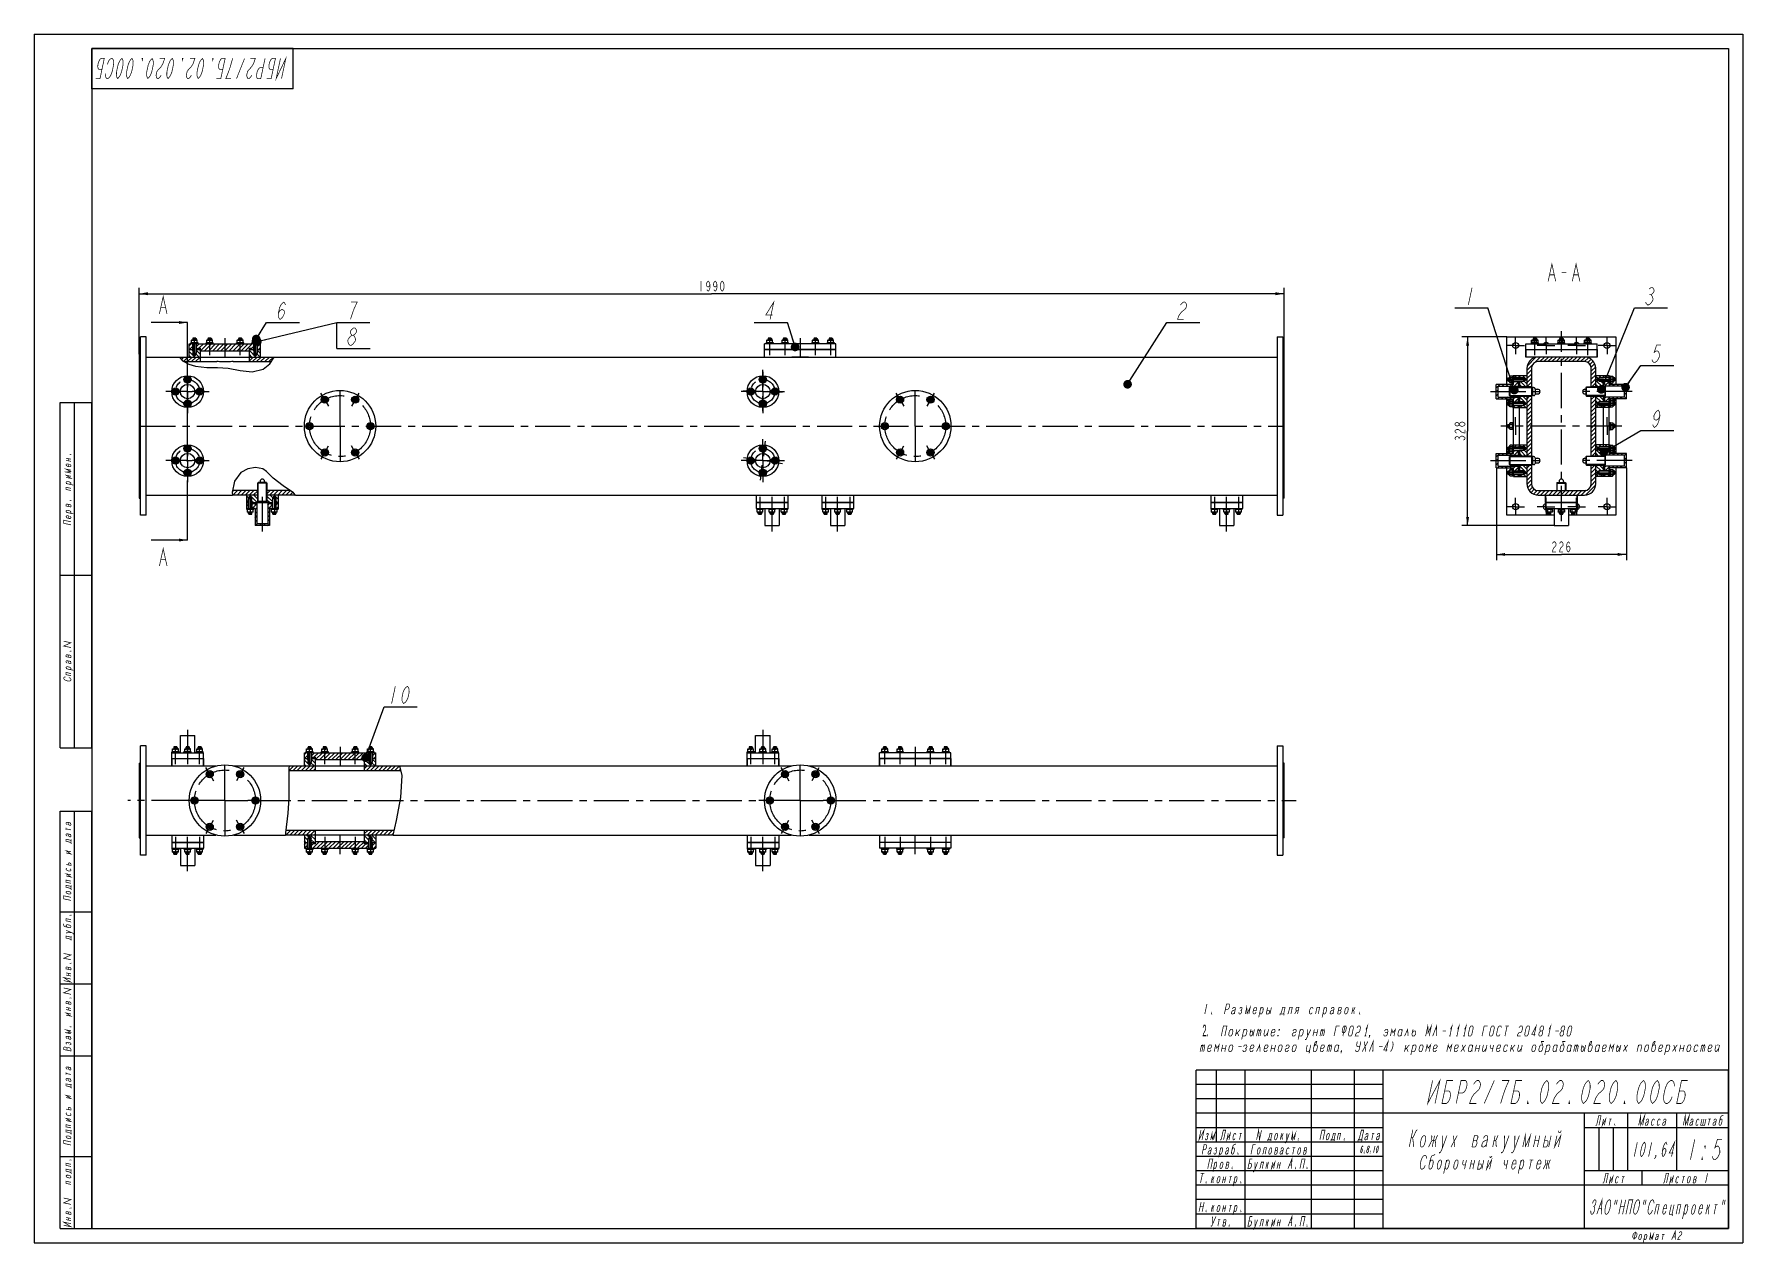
# Model space of a CAD drawing. Header units: millimetres. Extents: x 0 to 594, y 0 to 420.
import ezdxf

# ---------------------------------------------------------------- set-up
doc = ezdxf.new("R2010")
doc.units = ezdxf.units.MM
doc.header["$LTSCALE"] = 32.67
doc.linetypes.add('CENTER', pattern=[0.6, 0.375, -0.075, 0.075, -0.075])
doc.linetypes.add('PHANTOM', pattern=[0.8, 0.45, -0.05, 0.1, -0.05, 0.1, -0.05])
doc.layers.get('0').update_dxf_attribs({"linetype": 'CONTINUOUS'})
for name, color, linetype in [('ALL_AXIS', 7, 'CONTINUOUS'), ('ALL_CHAMFER', 7, 'CONTINUOUS'), ('ALL_DIMENSIONS', 7, 'CONTINUOUS'), ('ALL_ROUND', 7, 'CONTINUOUS'), ('DEFAULT_3', 7, 'PHANTOM')]:
    doc.layers.add(name, color=color, linetype=linetype)
doc.styles.get("Standard").update_dxf_attribs({"font": 'txt', "width": 0.7})
doc.dimstyles.new('DIMSTYLE_1', dxfattribs={"dimtxt": 3.5, "dimasz": 3, "dimexe": 0.18, "dimexo": 0.0625, "dimgap": 0.09, "dimtad": 1, "dimlfac": 5, "dimdsep": 46, "dimtxsty": 'STANDARD', "dimblk": '_FILLED', "dimblk1": '_FILLED', "dimblk2": '_FILLED', "dimcen": 0.09, "dimadec": 0, "dimazin": 0, "dimtp": 1.2, "dimtm": 1.2, "dimtfac": 1, "dimtofl": 0, "dimtmove": 0, "dimatfit": 3, "dimldrblk": '_FILLED', "dimfxl": 1, "dimtolj": 1, "dimarcsym": 0})
doc.dimstyles.new('DIMSTYLE_2', dxfattribs={"dimtxt": 3.5, "dimasz": 3, "dimexe": 0.18, "dimexo": 0.0625, "dimgap": 0.09, "dimtad": 1, "dimlfac": 5, "dimdsep": 46, "dimtxsty": 'STANDARD', "dimblk": '_FILLED', "dimblk1": '_FILLED', "dimblk2": '_FILLED', "dimcen": 0.09, "dimadec": 0, "dimazin": 0, "dimtp": 0.5, "dimtm": 0.5, "dimtfac": 1, "dimtofl": 0, "dimtmove": 0, "dimatfit": 3, "dimldrblk": '_FILLED', "dimfxl": 1, "dimtolj": 1, "dimarcsym": 0})
doc.dimstyles.get("Standard").update_dxf_attribs({"dimtxt": 3.5, "dimasz": 3, "dimexe": 0.18, "dimexo": 0.0625, "dimgap": 0.09, "dimtad": 1, "dimdec": 5, "dimdsep": 46, "dimtxsty": 'STANDARD', "dimblk": '_FILLED', "dimblk1": '_FILLED', "dimblk2": '_FILLED', "dimcen": 0.09, "dimadec": 0, "dimazin": 0, "dimtol": 1, "dimtp": 1e-05, "dimtm": 1e-05, "dimtfac": 1, "dimtdec": 5, "dimtofl": 0, "dimtmove": 0, "dimatfit": 3, "dimldrblk": '_FILLED', "dimfxl": 1, "dimtolj": 1, "dimarcsym": 0})

msp = doc.modelspace()

# ---------------------------------------------------------------- texts
at = {"insert": (406.124, 75.7718), "char_height": 4, "width": 3.63241, "attachment_point": 1}
msp.add_mtext('{\\W0.45;2.}', dxfattribs=at)

# ---------------------------------------------------------------- blocks, each defined once
blk = doc.blocks.new('_FILLED')
at = {"color": 0, "linetype": 'ByBlock'}
blk.add_solid([(0, 0), (-1, 0.17), (-1, -0.17)], dxfattribs=at)
blk = doc.blocks.new('*D2')
at = {"layer": 'ALL_DIMENSIONS', "color": 2, "linetype": 'Continuous'}
for p, q in [((36.52, 308.81), (36.52, 331.81)), ((36.52, 329.81), (235.52, 329.81)), ((434.52, 329.81), (235.52, 329.81)), ((434.52, 308.81), (434.52, 331.81))]:
    blk.add_line(p, q, dxfattribs=at)
at = {"layer": 'ALL_DIMENSIONS', "color": 2, "linetype": 'Continuous', "xscale": 3, "yscale": 3, "zscale": 3, "rotation": 180}
blk.add_blockref('_FILLED', (36.52, 329.81), dxfattribs=at)
at = {"layer": 'ALL_DIMENSIONS', "color": 2, "linetype": 'Continuous', "xscale": 3, "yscale": 3, "zscale": 3}
blk.add_blockref('_FILLED', (434.52, 329.81), dxfattribs=at)
blk = doc.blocks.new('*D3')
at = {"layer": 'ALL_DIMENSIONS', "color": 2, "linetype": 'Continuous'}
for p, q in [((511.91, 314.81), (496.31, 314.81)), ((498.31, 314.81), (498.31, 282.01)), ((498.31, 249.21), (498.31, 282.01)), ((528.41, 249.21), (496.31, 249.21))]:
    blk.add_line(p, q, dxfattribs=at)
at = {"layer": 'ALL_DIMENSIONS', "color": 2, "linetype": 'Continuous', "xscale": 3, "yscale": 3, "zscale": 3}
for p, rotation in [((498.31, 314.81), 90), ((498.31, 249.21), 270)]:
    blk.add_blockref('_FILLED', p, dxfattribs=dict(at, rotation=rotation))
blk = doc.blocks.new('*D4')
at = {"layer": 'ALL_DIMENSIONS', "color": 2, "linetype": 'Continuous'}
for p, q in [((508.31, 269.31), (508.31, 237.21)), ((553.51, 269.31), (553.51, 237.21)), ((508.31, 239.21), (530.91, 239.21)), ((553.51, 239.21), (530.91, 239.21))]:
    blk.add_line(p, q, dxfattribs=at)
at = {"layer": 'ALL_DIMENSIONS', "color": 2, "linetype": 'Continuous', "xscale": 3, "yscale": 3, "zscale": 3, "rotation": 180}
blk.add_blockref('_FILLED', (508.31, 239.21), dxfattribs=at)
at = {"layer": 'ALL_DIMENSIONS', "color": 2, "linetype": 'Continuous', "xscale": 3, "yscale": 3, "zscale": 3}
blk.add_blockref('_FILLED', (553.51, 239.21), dxfattribs=at)
blk = doc.blocks.new('SYMBOL_58_BL0', base_point=(105.22, 315.31))
at = {"color": 2, "linetype": 'Continuous'}
blk.add_line((105.22, 310.81), (105.22, 319.81), dxfattribs=at)
blk = doc.blocks.new('BOM BALLOON 48_BL1', base_point=(399.53, 323.36))
at = {"color": 2, "linetype": 'Continuous'}
blk.add_line((393.77, 319.81), (405.29, 319.81), dxfattribs=at)
at = {"color": 2, "linetype": 'Continuous', "const_width": 0.25}
blk.add_lwpolyline([(398.53, 325.9), (398.9, 326.4), (399.53, 326.9), (400.05, 326.9), (400.47, 326.4), (400.63, 325.9), (400.42, 324.9), (400.05, 324.4), (399.42, 323.9), (398.79, 323.4), (398.05, 322.4), (397.47, 320.9), (399.57, 320.9)], dxfattribs=at)
blk = doc.blocks.new('BOM BALLOON 50_BL2', base_point=(256.07, 323.36))
at = {"color": 2, "linetype": 'Continuous'}
blk.add_line((250.31, 319.81), (261.83, 319.81), dxfattribs=at)
at = {"color": 2, "linetype": 'Continuous', "const_width": 0.25}
blk.add_lwpolyline([(255.84, 320.9), (257.12, 326.9), (254.32, 322.4), (256.69, 322.4)], dxfattribs=at)
blk = doc.blocks.new('BOM BALLOON 52_BL3', base_point=(86.51, 323.36))
at = {"color": 2, "linetype": 'Continuous'}
blk.add_line((80.75, 319.81), (92.27, 319.81), dxfattribs=at)
at = {"color": 2, "linetype": 'Continuous', "const_width": 0.25}
blk.add_lwpolyline([(84.87, 322.9), (85.34, 323.9), (86.24, 324.4), (86.92, 323.9), (86.97, 322.9), (86.49, 321.9), (86.13, 321.4), (85.49, 320.9), (85.08, 321.4), (84.92, 321.9), (84.87, 322.9), (85.29, 324.9), (85.77, 325.9), (86.14, 326.4), (86.77, 326.9), (87.19, 326.4), (87.34, 325.9)], dxfattribs=at)
blk = doc.blocks.new('BOM BALLOON 53_BL4', base_point=(110.98, 323.36))
at = {"color": 2, "linetype": 'Continuous'}
blk.add_line((105.22, 319.81), (116.74, 319.81), dxfattribs=at)
at = {"color": 2, "linetype": 'Continuous', "const_width": 0.25}
blk.add_lwpolyline([(109.97, 320.9), (110.76, 323.4), (111.34, 324.9), (111.82, 325.9), (112.29, 326.9), (110.19, 326.9)], dxfattribs=at)
blk = doc.blocks.new('BOM BALLOON 47_BL5', base_point=(499.59, 328.41))
at = {"color": 2, "linetype": 'Continuous'}
blk.add_line((493.83, 324.86), (505.36, 324.86), dxfattribs=at)
at = {"color": 2, "linetype": 'Continuous', "const_width": 0.25}
blk.add_lwpolyline([(499.86, 331.95), (498.58, 325.95)], dxfattribs=at)
blk = doc.blocks.new('BOM BALLOON 49_BL6', base_point=(562.08, 328.41))
at = {"color": 2, "linetype": 'Continuous'}
blk.add_line((556.32, 324.86), (567.84, 324.86), dxfattribs=at)
at = {"color": 2, "linetype": 'Continuous', "const_width": 0.25}
for points in [[(561.45, 331.45), (562.08, 331.95), (562.6, 331.95), (563.02, 331.45), (563.18, 330.95), (563.07, 330.45), (562.7, 329.95), (562.07, 329.45), (562.49, 328.95), (562.65, 328.45), (562.8, 327.95), (562.7, 327.45), (562.33, 326.95), (561.96, 326.45), (561.33, 325.95), (560.8, 325.95), (560.38, 326.45), (560.23, 326.95)], [(561.55, 329.45), (562.07, 329.45)]]:
    blk.add_lwpolyline(points, dxfattribs=at)
blk = doc.blocks.new('BOM BALLOON 51_BL7', base_point=(564.27, 308.41))
at = {"color": 2, "linetype": 'Continuous'}
blk.add_line((558.51, 304.86), (570.03, 304.86), dxfattribs=at)
at = {"color": 2, "linetype": 'Continuous', "const_width": 0.25}
blk.add_lwpolyline([(565.58, 311.95), (564.01, 311.95), (563.21, 309.45), (563.84, 309.95), (564.37, 309.95), (564.79, 309.45), (564.94, 308.95), (564.99, 307.95), (564.52, 306.95), (564.15, 306.45), (563.52, 305.95), (562.99, 305.95), (562.57, 306.45), (562.42, 306.95)], dxfattribs=at)
blk = doc.blocks.new('BOM BALLOON 55_BL8', base_point=(564.27, 285.8))
at = {"color": 2, "linetype": 'Continuous'}
blk.add_line((558.51, 282.25), (570.03, 282.25), dxfattribs=at)
at = {"color": 2, "linetype": 'Continuous', "const_width": 0.25}
blk.add_lwpolyline([(565.16, 287.34), (564.68, 286.34), (563.79, 285.84), (563.11, 286.34), (563.06, 287.34), (563.53, 288.34), (563.9, 288.84), (564.53, 289.34), (564.95, 288.84), (565.11, 288.34), (565.16, 287.34), (564.73, 285.34), (564.26, 284.34), (563.89, 283.84), (563.26, 283.34), (562.84, 283.84), (562.68, 284.34)], dxfattribs=at)
blk = doc.blocks.new('BOM BALLOON 56_BL9', base_point=(127.39, 189.85))
at = {"color": 2, "linetype": 'Continuous'}
blk.add_line((121.63, 186.3), (133.15, 186.3), dxfattribs=at)
at = {"color": 2, "linetype": 'Continuous', "const_width": 0.25}
for points in [[(125.55, 193.39), (124.27, 187.39)], [(128.47, 187.39), (128.06, 187.89), (127.9, 188.39), (127.85, 189.39), (128.27, 191.39), (128.75, 192.39), (129.12, 192.89), (129.75, 193.39), (130.17, 192.89), (130.32, 192.39), (130.37, 191.39), (129.95, 189.39), (129.47, 188.39), (129.11, 187.89), (128.47, 187.39)]]:
    blk.add_lwpolyline(points, dxfattribs=at)
blk = doc.blocks.new('BOM BALLOON 54_BL10', base_point=(111.01, 314.36))
at = {"color": 2, "linetype": 'Continuous'}
blk.add_line((105.25, 310.81), (116.77, 310.81), dxfattribs=at)
at = {"color": 2, "linetype": 'Continuous', "const_width": 0.25}
for points in [[(109.73, 311.9), (109.32, 312.4), (109.16, 312.9), (109, 313.4), (109.11, 313.9), (109.48, 314.4), (109.85, 314.9), (110.48, 315.4), (111, 315.4), (111.42, 314.9), (111.58, 314.4), (111.73, 313.9), (111.63, 313.4), (111.26, 312.9), (110.89, 312.4), (110.26, 311.9), (109.73, 311.9)], [(110.48, 315.4), (110.06, 315.9), (109.9, 316.4), (110.01, 316.9), (110.38, 317.4), (111.01, 317.9), (111.53, 317.9), (111.95, 317.4), (112.11, 316.9), (112, 316.4), (111.63, 315.9), (111, 315.4)]]:
    blk.add_lwpolyline(points, dxfattribs=at)

# ---------------------------------------------------------------- dimensions: what is measured, and where the dimension line sits
at = {"layer": 'ALL_DIMENSIONS', "color": 2, "linetype": 'Continuous'}
for base, p1, p2, dimstyle, picture, middle in [((434.52, 329.8122), (36.52, 308.8122), (434.52, 308.8122), 'DIMSTYLE_1', '*D2', (230.62, 330.6872)), ((553.507, 239.2122), (508.307, 269.3122), (553.507, 269.3122), 'DIMSTYLE_2', '*D4', (527.232, 240.0872))]:
    dim = msp.add_linear_dim(base=base, p1=p1, p2=p2, dimstyle=dimstyle, dxfattribs=at)
    dim.commit()
    dim.dimension.update_dxf_attribs({"geometry": picture, "text_midpoint": middle, "dimtype": 160})
dim = msp.add_linear_dim(base=(498.307, 249.2122), p1=(511.907, 314.8122), p2=(528.407, 249.2122), angle=270, dimstyle='DIMSTYLE_2', dxfattribs=at)
dim.commit()
dim.dimension.update_dxf_attribs({"geometry": '*D3', "text_midpoint": (497.432, 278.3372), "dimtype": 160})

# ---------------------------------------------------------------- linework, layer by layer
at = {"color": 7, "linetype": 'Continuous'}
for p, q in [((0, 420), (0, 0)), ((0, 420), (594, 420)), ((594, 420), (594, 0)), ((90, 415), (20, 415)), ((20, 401), (20, 415)), ((20, 415), (20, 5)), ((20, 415), (589, 415)), ((90, 401), (90, 415)), ((589, 415), (589, 5)), ((90, 401), (20, 401)), ((36.92, 252.8122), (36.92, 314.8122)), ((38.92, 314.8122), (36.92, 314.8122)), ((38.92, 252.8122), (38.92, 314.8122)), ((53.92, 307.8122), (53.92, 312.4122)), ((53.92, 312.4122), (54.47, 312.4122)), ((53.92, 310.4122), (55.12, 310.4122)), ((54.72, 313.7145), (54.82, 313.7722)), ((54.72, 312.79), (54.72, 313.7145)), ((54.82, 312.7322), (54.72, 312.79)), ((54.82, 313.7722), (56.62, 313.7722)), ((55.07, 312.4122), (55.07, 310.4122)), ((55.12, 310.4122), (55.12, 309.0122)), ((55.32, 308.8122), (55.12, 309.0122)), ((56.2334, 314.4122), (55.2066, 314.4122)), ((55.72, 312.8793), (55.72, 313.6252)), ((56.12, 308.8122), (56.32, 309.0122)), ((56.32, 310.4122), (56.32, 309.0122)), ((56.32, 310.4122), (57.82, 310.4122)), ((56.37, 312.4122), (56.37, 310.4122)), ((56.72, 313.7145), (56.62, 313.7722)), ((56.62, 312.7322), (56.72, 312.79)), ((56.72, 312.79), (56.72, 313.7145)), ((56.92, 310.4122), (56.92, 310.8522)), ((56.92, 310.8522), (57.82, 310.8522)), ((56.97, 312.4122), (75.67, 312.4122)), ((57.82, 306.2122), (57.82, 310.8522)), ((57.82, 310.0122), (74.82, 310.0122)), ((60.02, 313.7145), (60.12, 313.7722)), ((60.02, 312.79), (60.02, 313.7145)), ((60.12, 312.7322), (60.02, 312.79)), ((60.12, 313.7722), (61.92, 313.7722)), ((61.5334, 314.4122), (60.5066, 314.4122)), ((61.02, 312.8793), (61.02, 313.6252)), ((62.02, 313.7145), (61.92, 313.7722)), ((61.92, 312.7322), (62.02, 312.79)), ((62.02, 312.79), (62.02, 313.7145)), ((70.62, 313.7145), (70.72, 313.7722)), ((70.62, 312.79), (70.62, 313.7145)), ((70.72, 312.7322), (70.62, 312.79)), ((70.72, 313.7722), (72.52, 313.7722)), ((72.1334, 314.4122), (71.1066, 314.4122)), ((71.62, 312.8793), (71.62, 313.6252)), ((72.62, 313.7145), (72.52, 313.7722)), ((72.52, 312.7322), (72.62, 312.79)), ((72.62, 312.79), (72.62, 313.7145)), ((74.82, 306.2122), (74.82, 310.8522)), ((74.82, 310.8522), (75.72, 310.8522)), ((74.82, 310.4122), (76.32, 310.4122)), ((75.72, 310.4122), (75.72, 310.8522)), ((75.92, 313.7145), (76.02, 313.7722)), ((75.92, 312.79), (75.92, 313.7145)), ((76.02, 312.7322), (75.92, 312.79)), ((76.02, 313.7722), (77.82, 313.7722)), ((76.27, 312.4122), (76.27, 310.4122)), ((76.32, 310.4122), (76.32, 309.0122)), ((76.52, 308.8122), (76.32, 309.0122)), ((77.4334, 314.4122), (76.4066, 314.4122)), ((76.92, 312.8793), (76.92, 313.6252)), ((77.32, 308.8122), (77.52, 309.0122)), ((77.52, 310.4122), (77.52, 309.0122)), ((77.52, 310.4122), (78.72, 310.4122)), ((77.57, 312.4122), (77.57, 310.4122)), ((77.92, 313.7145), (77.82, 313.7722)), ((77.82, 312.7322), (77.92, 312.79)), ((77.92, 312.79), (77.92, 313.7145)), ((78.17, 312.4122), (78.72, 312.4122)), ((78.72, 307.8122), (78.72, 312.4122)), ((253.9201, 310.4122), (278.7199, 310.4122)), ((254.72, 313.7145), (254.82, 313.7722)), ((254.72, 312.79), (254.72, 313.7145)), ((254.82, 312.7322), (254.72, 312.79)), ((254.82, 313.7722), (256.62, 313.7722)), ((256.2334, 314.4122), (255.2066, 314.4122)), ((255.72, 312.8793), (255.72, 313.6252)), ((256.72, 313.7145), (256.62, 313.7722)), ((256.62, 312.7322), (256.72, 312.79)), ((256.72, 312.79), (256.72, 313.7145)), ((260.02, 313.7145), (260.12, 313.7722)), ((260.02, 312.79), (260.02, 313.7145)), ((260.12, 312.7322), (260.02, 312.79)), ((260.12, 313.7722), (261.92, 313.7722)), ((261.5334, 314.4122), (260.5066, 314.4122)), ((261.02, 312.8793), (261.02, 313.6252)), ((262.02, 313.7145), (261.92, 313.7722)), ((261.92, 312.7322), (262.02, 312.79)), ((262.02, 312.79), (262.02, 313.7145)), ((270.62, 313.7145), (270.72, 313.7722)), ((270.62, 312.79), (270.62, 313.7145)), ((270.72, 312.7322), (270.62, 312.79)), ((270.72, 313.7722), (272.52, 313.7722)), ((272.1334, 314.4122), (271.1066, 314.4122)), ((271.62, 312.8793), (271.62, 313.6252)), ((272.62, 313.7145), (272.52, 313.7722)), ((272.52, 312.7322), (272.62, 312.79)), ((272.62, 312.79), (272.62, 313.7145)), ((275.92, 313.7145), (276.02, 313.7722)), ((275.92, 312.79), (275.92, 313.7145)), ((276.02, 312.7322), (275.92, 312.79)), ((276.02, 313.7722), (277.82, 313.7722)), ((277.4334, 314.4122), (276.4066, 314.4122)), ((276.92, 312.8793), (276.92, 313.6252)), ((277.92, 313.7145), (277.82, 313.7722)), ((277.82, 312.7322), (277.92, 312.79)), ((277.92, 312.79), (277.92, 313.7145)), ((432.12, 314.8122), (434.12, 314.8122)), ((432.12, 314.8122), (432.12, 252.8122)), ((434.12, 314.8122), (434.12, 252.8122)), ((511.907, 298.3122), (511.907, 314.8122)), ((511.907, 314.8122), (549.907, 314.8122)), ((518.507, 310.4122), (518.507, 307.8122)), ((518.507, 310.4122), (543.307, 310.4122)), ((520.5724, 313.6252), (520.8271, 313.7722)), ((520.5724, 312.8793), (520.5724, 313.6252)), ((520.8272, 313.7722), (522.6271, 313.7722)), ((521.1119, 312.8585), (521.1498, 312.8793)), ((521.116, 313.6438), (521.1498, 313.6252)), ((521.1498, 312.8793), (521.1498, 313.6252)), ((522.2405, 314.4122), (521.2137, 314.4122)), ((522.3045, 312.8793), (522.3045, 313.6252)), ((522.8818, 313.6252), (522.6271, 313.7722)), ((522.8818, 312.8793), (522.8818, 313.6252)), ((529.7523, 313.6252), (530.007, 313.7722)), ((529.7523, 312.8793), (529.7523, 313.6252)), ((530.007, 313.7722), (531.807, 313.7722)), ((530.2918, 312.8585), (530.3297, 312.8793)), ((530.2959, 313.6438), (530.3297, 313.6252)), ((530.3297, 312.8793), (530.3297, 313.6252)), ((531.4204, 314.4122), (530.3936, 314.4122)), ((531.4844, 312.8793), (531.4844, 313.6252)), ((532.0617, 313.6252), (531.807, 313.7722)), ((532.0617, 312.8793), (532.0617, 313.6252)), ((538.9322, 313.6252), (539.1869, 313.7722)), ((538.9322, 312.8793), (538.9322, 313.6252)), ((539.1869, 313.7722), (540.9869, 313.7722)), ((539.4716, 312.8585), (539.5095, 312.8793)), ((539.4758, 313.6438), (539.5095, 313.6252)), ((539.5095, 312.8793), (539.5095, 313.6252)), ((540.6003, 314.4122), (539.5735, 314.4122)), ((540.6642, 312.8793), (540.6642, 313.6252)), ((541.2416, 313.6252), (540.9869, 313.7722)), ((541.2416, 312.8793), (541.2416, 313.6252)), ((543.307, 310.4122), (543.307, 307.8122)), ((549.907, 314.8122), (549.907, 298.3122)), ((36.52, 308.8122), (36.52, 258.8122)), ((36.52, 308.8122), (36.92, 308.8122)), ((38.92, 307.8122), (256.8496, 307.8122)), ((50.5099, 307.8122), (51.6035, 306.4824)), ((51.6035, 306.4824), (53.7139, 305.3305)), ((52.0985, 306.2122), (63.4477, 306.2122)), ((53.7139, 305.3305), (56.123, 304.6369)), ((55.12, 308.8122), (56.32, 308.8122)), ((55.32, 308.4122), (55.32, 308.8122)), ((55.72, 308.1719), (55.32, 308.4122)), ((56.12, 308.4122), (55.32, 308.4122)), ((55.72, 308.1719), (56.12, 308.4122)), ((56.12, 308.4122), (56.12, 308.8122)), ((56.123, 304.6369), (59.9893, 304.2074)), ((59.9893, 304.2074), (63.7197, 304.1731)), ((63.7197, 304.1731), (67.4667, 303.9597)), ((67.4667, 303.9597), (71.6137, 303.1866)), ((69.1923, 306.2122), (82.4421, 306.2122)), ((71.6137, 303.1866), (75.7467, 302.6919)), ((75.7467, 302.6919), (79.6569, 303.6211)), ((76.32, 308.8122), (77.52, 308.8122)), ((76.52, 308.4122), (76.52, 308.8122)), ((76.92, 308.1719), (76.52, 308.4122)), ((77.32, 308.4122), (76.52, 308.4122)), ((76.92, 308.1719), (77.32, 308.4122)), ((77.32, 308.4122), (77.32, 308.8122)), ((79.6569, 303.6211), (81.9228, 305.4169)), ((81.9228, 305.4169), (83.4867, 307.8122)), ((275.7903, 307.8122), (432.12, 307.8122)), ((434.52, 308.8122), (434.12, 308.8122)), ((434.52, 258.8122), (434.52, 308.8122)), ((518.907, 303.8122), (518.907, 297.4122)), ((520.507, 303.8122), (520.507, 297.4122)), ((538.907, 307.8122), (522.907, 307.8122)), ((538.907, 306.2122), (522.907, 306.2122)), ((541.307, 297.4122), (541.307, 303.8122)), ((542.907, 297.4122), (542.907, 303.8122)), ((53.32, 301.1669), (52.32, 300.5896)), ((52.32, 300.5896), (52.32, 299.4349)), ((52.32, 299.4349), (53.32, 298.8575)), ((54.32, 300.5896), (53.32, 301.1669)), ((53.32, 298.8575), (54.32, 299.4349)), ((54.32, 299.4349), (54.32, 300.5896)), ((253.32, 301.1669), (252.32, 300.5896)), ((252.32, 300.5896), (252.32, 299.4349)), ((252.32, 299.4349), (253.32, 298.8575)), ((254.32, 300.5896), (253.32, 301.1669)), ((253.32, 298.8575), (254.32, 299.4349)), ((254.32, 299.4349), (254.32, 300.5896)), ((508.307, 293.3122), (508.307, 298.3122)), ((514.307, 298.3122), (508.307, 298.3122)), ((508.907, 293.9122), (508.907, 297.7122)), ((508.907, 297.7122), (516.307, 297.7122)), ((512.307, 300.5256), (512.307, 299.4988)), ((512.907, 297.2122), (512.907, 294.4122)), ((513.0941, 301.1669), (512.947, 300.9122)), ((512.947, 299.1123), (512.947, 300.9122)), ((513.0941, 298.8575), (512.947, 299.1122)), ((513.0754, 299.4011), (513.0941, 299.4349)), ((513.84, 301.1669), (513.0941, 301.1669)), ((513.84, 300.5896), (513.0941, 300.5896)), ((513.84, 299.4349), (513.0941, 299.4349)), ((513.84, 298.8575), (513.0941, 298.8575)), ((513.8608, 299.397), (513.84, 299.4349)), ((514.307, 301.2622), (514.307, 301.3122)), ((518.907, 301.3122), (514.307, 301.3122)), ((514.307, 300.6622), (516.307, 300.6622)), ((514.307, 299.3622), (516.307, 299.3622)), ((514.307, 298.3122), (514.307, 298.7622)), ((515.867, 299.1122), (515.867, 298.2122)), ((516.307, 299.1122), (515.867, 299.1122)), ((516.307, 298.2122), (515.867, 298.2122)), ((516.307, 301.3122), (516.307, 300.6122)), ((517.707, 300.6122), (516.307, 300.6122)), ((516.307, 299.4122), (516.307, 297.4122)), ((517.707, 299.4122), (516.307, 299.4122)), ((516.307, 297.4122), (520.507, 297.4122)), ((517.707, 300.6122), (517.907, 300.4122)), ((517.707, 299.4122), (517.907, 299.6122)), ((517.907, 299.4122), (517.907, 300.6122)), ((518.307, 300.4122), (517.907, 300.4122)), ((518.307, 299.6122), (517.907, 299.6122)), ((518.307, 299.6122), (518.307, 300.4122)), ((518.5474, 300.0122), (518.307, 300.4122)), ((518.5474, 300.0122), (518.307, 299.6122)), ((520.907, 297.2122), (520.907, 294.4122)), ((539.507, 294.4122), (539.507, 297.2122)), ((545.507, 297.4122), (541.307, 297.4122)), ((547.507, 301.3122), (542.907, 301.3122)), ((543.2667, 300.0122), (543.507, 300.4122)), ((543.2667, 300.0122), (543.507, 299.6122)), ((543.507, 299.6122), (543.507, 300.4122)), ((543.507, 300.4122), (543.907, 300.4122)), ((543.507, 299.6122), (543.907, 299.6122)), ((544.107, 300.6122), (543.907, 300.4122)), ((543.907, 299.4122), (543.907, 300.6122)), ((544.107, 299.4122), (543.907, 299.6122)), ((544.107, 300.6122), (545.507, 300.6122)), ((544.107, 299.4122), (545.507, 299.4122)), ((545.507, 300.6122), (545.507, 301.3122)), ((547.507, 300.6622), (545.507, 300.6622)), ((545.507, 297.4122), (545.507, 299.4122)), ((547.507, 299.3622), (545.507, 299.3622)), ((545.947, 299.1122), (545.507, 299.1122)), ((545.947, 298.2122), (545.507, 298.2122)), ((552.907, 297.7122), (545.507, 297.7122)), ((545.947, 299.1122), (545.947, 298.2122)), ((546.307, 294.4122), (546.307, 297.2122)), ((547.507, 301.2622), (547.507, 301.3122)), ((547.507, 298.3122), (547.507, 298.7622)), ((553.507, 298.3122), (547.507, 298.3122)), ((547.9533, 300.6275), (547.9741, 300.5896)), ((547.9741, 301.1669), (548.72, 301.1669)), ((547.9741, 300.5896), (548.72, 300.5896)), ((547.9741, 299.4349), (548.72, 299.4349)), ((547.9741, 298.8575), (548.72, 298.8575)), ((548.72, 301.1669), (548.867, 300.9122)), ((548.7386, 300.6234), (548.72, 300.5896)), ((548.72, 298.8575), (548.867, 299.1122)), ((548.867, 300.9122), (548.867, 299.1123)), ((549.507, 299.4988), (549.507, 300.5256)), ((552.907, 293.9122), (552.907, 297.7122)), ((553.507, 293.3122), (553.507, 298.3122)), ((9, 172), (9, 292)), ((9, 292), (20, 292)), ((14, 172), (14, 292)), ((20, 172), (20, 292)), ((49.12, 296.9669), (48.12, 296.3896)), ((48.12, 296.3896), (48.12, 295.2349)), ((48.12, 295.2349), (49.12, 294.6575)), ((50.12, 296.3896), (49.12, 296.9669)), ((49.12, 294.6575), (50.12, 295.2349)), ((50.12, 295.2349), (50.12, 296.3896)), ((53.32, 292.7669), (52.32, 292.1896)), ((52.32, 292.1896), (52.32, 291.0349)), ((54.32, 292.1896), (53.32, 292.7669)), ((54.32, 291.0349), (54.32, 292.1896)), ((57.52, 296.9669), (56.52, 296.3896)), ((56.52, 296.3896), (56.52, 295.2349)), ((56.52, 295.2349), (57.52, 294.6575)), ((58.52, 296.3896), (57.52, 296.9669)), ((57.52, 294.6575), (58.52, 295.2349)), ((58.52, 295.2349), (58.52, 296.3896)), ((101.02, 294.1468), (100.02, 293.5695)), ((100.02, 293.5695), (100.02, 292.4148)), ((100.02, 292.4148), (101.02, 291.8374)), ((102.02, 293.5695), (101.02, 294.1468)), ((101.02, 291.8374), (102.02, 292.4148)), ((102.02, 292.4148), (102.02, 293.5695)), ((111.62, 294.1468), (110.62, 293.5695)), ((110.62, 293.5695), (110.62, 292.4148)), ((110.62, 292.4148), (111.62, 291.8374)), ((112.62, 293.5695), (111.62, 294.1468)), ((111.62, 291.8374), (112.62, 292.4148)), ((112.62, 292.4148), (112.62, 293.5695)), ((249.12, 296.9669), (248.12, 296.3896)), ((248.12, 296.3896), (248.12, 295.2349)), ((248.12, 295.2349), (249.12, 294.6575)), ((250.12, 296.3896), (249.12, 296.9669)), ((249.12, 294.6575), (250.12, 295.2349)), ((250.12, 295.2349), (250.12, 296.3896)), ((253.32, 292.7669), (252.32, 292.1896)), ((252.32, 292.1896), (252.32, 291.0349)), ((254.32, 292.1896), (253.32, 292.7669)), ((254.32, 291.0349), (254.32, 292.1896)), ((257.52, 296.9669), (256.52, 296.3896)), ((256.52, 296.3896), (256.52, 295.2349)), ((256.52, 295.2349), (257.52, 294.6575)), ((258.52, 296.3896), (257.52, 296.9669)), ((257.52, 294.6575), (258.52, 295.2349)), ((258.52, 295.2349), (258.52, 296.3896)), ((301.02, 294.1468), (300.02, 293.5695)), ((300.02, 293.5695), (300.02, 292.4148)), ((300.02, 292.4148), (301.02, 291.8374)), ((302.02, 293.5695), (301.02, 294.1468)), ((301.02, 291.8374), (302.02, 292.4148)), ((302.02, 292.4148), (302.02, 293.5695)), ((311.62, 294.1468), (310.62, 293.5695)), ((310.62, 293.5695), (310.62, 292.4148)), ((310.62, 292.4148), (311.62, 291.8374)), ((312.62, 293.5695), (311.62, 294.1468)), ((311.62, 291.8374), (312.62, 292.4148)), ((312.62, 292.4148), (312.62, 293.5695)), ((508.307, 293.3122), (514.307, 293.3122)), ((508.907, 293.9122), (516.307, 293.9122)), ((511.907, 274.3122), (511.907, 293.3122)), ((512.307, 293.3123), (512.307, 292.4787)), ((512.307, 292.1256), (512.307, 291.0988)), ((512.947, 290.7123), (512.947, 293.3122)), ((513.0941, 292.7669), (512.947, 292.5122)), ((513.84, 292.7669), (513.0941, 292.7669)), ((513.84, 292.1896), (513.0941, 292.1896)), ((514.307, 292.8622), (514.307, 293.3122)), ((514.307, 292.2622), (516.307, 292.2622)), ((515.867, 293.4122), (515.867, 292.5122)), ((516.307, 293.4122), (515.867, 293.4122)), ((516.307, 292.5122), (515.867, 292.5122)), ((516.307, 294.2122), (516.307, 292.2122)), ((516.307, 294.2122), (520.507, 294.2122)), ((517.707, 292.2122), (516.307, 292.2122)), ((517.707, 292.2122), (517.907, 292.0122)), ((517.707, 291.0122), (517.907, 291.2122)), ((517.907, 291.0122), (517.907, 292.2122)), ((518.307, 292.0122), (517.907, 292.0122)), ((518.307, 291.2122), (517.907, 291.2122)), ((518.307, 291.2122), (518.307, 292.0122)), ((518.5474, 291.6122), (518.307, 292.0122)), ((518.5474, 291.6122), (518.307, 291.2122)), ((518.907, 294.2122), (518.907, 273.4122)), ((520.507, 294.2122), (520.507, 273.4122)), ((541.307, 273.4122), (541.307, 294.2122)), ((545.507, 294.2122), (541.307, 294.2122)), ((542.907, 273.4122), (542.907, 294.2122)), ((543.2667, 291.6122), (543.507, 292.0122)), ((543.2667, 291.6122), (543.507, 291.2122)), ((543.507, 292.0122), (543.907, 292.0122)), ((543.507, 291.2122), (543.507, 292.0122)), ((543.507, 291.2122), (543.907, 291.2122)), ((544.107, 292.2122), (543.907, 292.0122)), ((543.907, 291.0122), (543.907, 292.2122)), ((544.107, 291.0122), (543.907, 291.2122)), ((544.107, 292.2122), (545.507, 292.2122)), ((545.507, 292.2122), (545.507, 294.2122)), ((552.907, 293.9122), (545.507, 293.9122)), ((545.947, 293.4122), (545.507, 293.4122)), ((545.947, 292.5122), (545.507, 292.5122)), ((547.507, 292.2622), (545.507, 292.2622)), ((545.947, 293.4122), (545.947, 292.5122)), ((553.507, 293.3122), (547.507, 293.3122)), ((547.507, 292.8622), (547.507, 293.3122)), ((547.9533, 292.2275), (547.9741, 292.1896)), ((547.9741, 292.7669), (548.72, 292.7669)), ((547.9741, 292.1896), (548.72, 292.1896)), ((548.72, 292.7669), (548.867, 292.5122)), ((548.7386, 292.2234), (548.72, 292.1896)), ((548.867, 293.3122), (548.867, 290.7123)), ((549.507, 292.4787), (549.507, 293.3123)), ((549.507, 291.0988), (549.507, 292.1256)), ((549.907, 293.3122), (549.907, 274.3122)), ((52.32, 291.0349), (53.32, 290.4575)), ((53.32, 290.4575), (54.32, 291.0349)), ((252.32, 291.0349), (253.32, 290.4575)), ((253.32, 290.4575), (254.32, 291.0349)), ((513.0941, 290.4575), (512.947, 290.7122)), ((513.0754, 291.0011), (513.0941, 291.0349)), ((513.84, 291.0349), (513.0941, 291.0349)), ((513.84, 290.4575), (513.0941, 290.4575)), ((513.8608, 290.997), (513.84, 291.0349)), ((514.307, 290.9622), (516.307, 290.9622)), ((514.307, 290.3122), (514.307, 290.3622)), ((514.307, 290.3122), (518.907, 290.3122)), ((516.307, 276.6122), (516.307, 291.0122)), ((517.707, 291.0122), (516.307, 291.0122)), ((547.507, 290.3122), (542.907, 290.3122)), ((544.107, 291.0122), (545.507, 291.0122)), ((545.507, 276.6122), (545.507, 291.0122)), ((547.507, 290.9622), (545.507, 290.9622)), ((547.507, 290.3122), (547.507, 290.3622)), ((547.9741, 291.0349), (548.72, 291.0349)), ((547.9741, 290.4575), (548.72, 290.4575)), ((548.72, 290.4575), (548.867, 290.7122)), ((95.72, 284.9669), (94.72, 284.3896)), ((94.72, 284.3896), (94.72, 283.2349)), ((94.72, 283.2349), (95.72, 282.6575)), ((96.72, 284.3896), (95.72, 284.9669)), ((95.72, 282.6575), (96.72, 283.2349)), ((96.72, 283.2349), (96.72, 284.3896)), ((116.92, 284.9669), (115.92, 284.3896)), ((115.92, 284.3896), (115.92, 283.2349)), ((115.92, 283.2349), (116.92, 282.6575)), ((117.92, 284.3896), (116.92, 284.9669)), ((116.92, 282.6575), (117.92, 283.2349)), ((117.92, 283.2349), (117.92, 284.3896)), ((295.72, 284.9669), (294.72, 284.3896)), ((294.72, 284.3896), (294.72, 283.2349)), ((294.72, 283.2349), (295.72, 282.6575)), ((296.72, 284.3896), (295.72, 284.9669)), ((295.72, 282.6575), (296.72, 283.2349)), ((296.72, 283.2349), (296.72, 284.3896)), ((316.92, 284.9669), (315.92, 284.3896)), ((315.92, 284.3896), (315.92, 283.2349)), ((315.92, 283.2349), (316.92, 282.6575)), ((317.92, 284.3896), (316.92, 284.9669)), ((316.92, 282.6575), (317.92, 283.2349)), ((317.92, 283.2349), (317.92, 284.3896)), ((512.307, 284.3256), (512.307, 283.2988)), ((513.0941, 284.9669), (512.947, 284.7122)), ((512.947, 282.9123), (512.947, 284.7122)), ((513.0941, 282.6575), (512.947, 282.9122)), ((513.0754, 283.2011), (513.0941, 283.2349)), ((513.84, 284.9669), (513.0941, 284.9669)), ((513.84, 284.3896), (513.0941, 284.3896)), ((513.84, 283.2349), (513.0941, 283.2349)), ((513.84, 282.6575), (513.0941, 282.6575)), ((513.8608, 283.197), (513.84, 283.2349)), ((547.9533, 284.4275), (547.9741, 284.3896)), ((547.9741, 284.9669), (548.72, 284.9669)), ((547.9741, 284.3896), (548.72, 284.3896)), ((547.9741, 283.2349), (548.72, 283.2349)), ((547.9741, 282.6575), (548.72, 282.6575)), ((548.72, 284.9669), (548.867, 284.7122)), ((548.7386, 284.4234), (548.72, 284.3896)), ((548.72, 282.6575), (548.867, 282.9122)), ((548.867, 284.7122), (548.867, 282.9123)), ((549.507, 283.2988), (549.507, 284.3256)), ((53.32, 277.1669), (52.32, 276.5896)), ((52.32, 276.5896), (52.32, 275.4349)), ((52.32, 275.4349), (53.32, 274.8575)), ((54.32, 276.5896), (53.32, 277.1669)), ((53.32, 274.8575), (54.32, 275.4349)), ((54.32, 275.4349), (54.32, 276.5896)), ((101.02, 275.7871), (100.02, 275.2097)), ((100.02, 275.2097), (100.02, 274.055)), ((100.02, 274.055), (101.02, 273.4777)), ((102.02, 275.2097), (101.02, 275.7871)), ((101.02, 273.4777), (102.02, 274.055)), ((102.02, 274.055), (102.02, 275.2097)), ((111.62, 275.7871), (110.62, 275.2097)), ((110.62, 275.2097), (110.62, 274.055)), ((110.62, 274.055), (111.62, 273.4777)), ((112.62, 275.2097), (111.62, 275.7871)), ((111.62, 273.4777), (112.62, 274.055)), ((112.62, 274.055), (112.62, 275.2097)), ((253.32, 277.1669), (252.32, 276.5896)), ((252.32, 276.5896), (252.32, 275.4349)), ((252.32, 275.4349), (253.32, 274.8575)), ((254.32, 276.5896), (253.32, 277.1669)), ((253.32, 274.8575), (254.32, 275.4349)), ((254.32, 275.4349), (254.32, 276.5896)), ((301.02, 275.7871), (300.02, 275.2097)), ((300.02, 275.2097), (300.02, 274.055)), ((300.02, 274.055), (301.02, 273.4777)), ((302.02, 275.2097), (301.02, 275.7871)), ((301.02, 273.4777), (302.02, 274.055)), ((302.02, 274.055), (302.02, 275.2097)), ((311.62, 275.7871), (310.62, 275.2097)), ((310.62, 275.2097), (310.62, 274.055)), ((310.62, 274.055), (311.62, 273.4777)), ((312.62, 275.2097), (311.62, 275.7871)), ((311.62, 273.4777), (312.62, 274.055)), ((312.62, 274.055), (312.62, 275.2097)), ((508.307, 269.3122), (508.307, 274.3122)), ((508.307, 274.3122), (514.307, 274.3122)), ((508.907, 269.9122), (508.907, 273.7122)), ((508.907, 273.7122), (516.307, 273.7122)), ((512.307, 276.5256), (512.307, 275.4988)), ((512.307, 275.1458), (512.307, 274.3122)), ((513.0941, 277.1669), (512.947, 276.9122)), ((512.947, 274.3122), (512.947, 276.9122)), ((513.0941, 274.8575), (512.947, 275.1122)), ((513.0754, 275.4011), (513.0941, 275.4349)), ((513.84, 277.1669), (513.0941, 277.1669)), ((513.84, 276.5896), (513.0941, 276.5896)), ((513.84, 275.4349), (513.0941, 275.4349)), ((513.84, 274.8575), (513.0941, 274.8575)), ((513.8608, 275.397), (513.84, 275.4349)), ((514.307, 277.2622), (514.307, 277.3122)), ((514.307, 277.3122), (518.907, 277.3122)), ((514.307, 276.6622), (516.307, 276.6622)), ((514.307, 275.3622), (516.307, 275.3622)), ((514.307, 274.3122), (514.307, 274.7622)), ((515.867, 275.1122), (515.867, 274.2122)), ((516.307, 275.1122), (515.867, 275.1122)), ((516.307, 274.2122), (515.867, 274.2122)), ((517.707, 276.6122), (516.307, 276.6122)), ((516.307, 275.4122), (516.307, 273.4122)), ((517.707, 275.4122), (516.307, 275.4122)), ((516.307, 273.4122), (520.507, 273.4122)), ((517.707, 276.6122), (517.907, 276.4122)), ((517.707, 275.4122), (517.907, 275.6122)), ((517.907, 275.4122), (517.907, 276.6122)), ((518.307, 276.4122), (517.907, 276.4122)), ((518.307, 275.6122), (517.907, 275.6122)), ((518.5474, 276.0122), (518.307, 276.4122)), ((518.307, 275.6122), (518.307, 276.4122)), ((518.5474, 276.0122), (518.307, 275.6122)), ((545.507, 273.4122), (541.307, 273.4122)), ((547.507, 277.3122), (542.907, 277.3122)), ((543.2667, 276.0122), (543.507, 276.4122)), ((543.2667, 276.0122), (543.507, 275.6122)), ((543.507, 276.4122), (543.907, 276.4122)), ((543.507, 275.6122), (543.507, 276.4122)), ((543.507, 275.6122), (543.907, 275.6122)), ((543.907, 275.4122), (543.907, 276.6122)), ((544.107, 276.6122), (543.907, 276.4122)), ((544.107, 275.4122), (543.907, 275.6122)), ((544.107, 276.6122), (545.507, 276.6122)), ((544.107, 275.4122), (545.507, 275.4122)), ((547.507, 276.6622), (545.507, 276.6622)), ((545.507, 273.4122), (545.507, 275.4122)), ((547.507, 275.3622), (545.507, 275.3622)), ((545.947, 275.1122), (545.507, 275.1122)), ((545.947, 274.2122), (545.507, 274.2122)), ((552.907, 273.7122), (545.507, 273.7122)), ((545.947, 275.1122), (545.947, 274.2122)), ((547.507, 277.2622), (547.507, 277.3122)), ((547.507, 274.3122), (547.507, 274.7622)), ((553.507, 274.3122), (547.507, 274.3122)), ((547.9533, 276.6275), (547.9741, 276.5896)), ((547.9741, 277.1669), (548.72, 277.1669)), ((547.9741, 276.5896), (548.72, 276.5896)), ((547.9741, 275.4349), (548.72, 275.4349)), ((547.9741, 274.8575), (548.72, 274.8575)), ((548.72, 277.1669), (548.867, 276.9122)), ((548.7386, 276.6234), (548.72, 276.5896)), ((548.72, 274.8575), (548.867, 275.1122)), ((548.867, 276.9122), (548.867, 274.3122)), ((549.507, 275.4988), (549.507, 276.5256)), ((549.507, 274.3122), (549.507, 275.1458)), ((552.907, 269.9122), (552.907, 273.7122)), ((553.507, 269.3122), (553.507, 274.3122)), ((49.12, 272.9669), (48.12, 272.3896)), ((48.12, 272.3896), (48.12, 271.2349)), ((48.12, 271.2349), (49.12, 270.6575)), ((50.12, 272.3896), (49.12, 272.9669)), ((49.12, 270.6575), (50.12, 271.2349)), ((50.12, 271.2349), (50.12, 272.3896)), ((53.32, 268.7669), (52.32, 268.1896)), ((52.32, 268.1896), (52.32, 267.0349)), ((54.32, 268.1896), (53.32, 268.7669)), ((54.32, 267.0349), (54.32, 268.1896)), ((57.52, 272.9669), (56.52, 272.3896)), ((56.52, 272.3896), (56.52, 271.2349)), ((56.52, 271.2349), (57.52, 270.6575)), ((58.52, 272.3896), (57.52, 272.9669)), ((57.52, 270.6575), (58.52, 271.2349)), ((58.52, 271.2349), (58.52, 272.3896)), ((71.8687, 267.7277), (69.6235, 264.6672)), ((74.2723, 269.0081), (71.8687, 267.7277)), ((76.9836, 269.4624), (74.2723, 269.0081)), ((79.4876, 268.9129), (76.9836, 269.4624)), ((80.758, 268.0274), (79.4876, 268.9129)), ((81.8947, 266.8876), (80.758, 268.0274)), ((249.12, 272.9669), (248.12, 272.3896)), ((248.12, 272.3896), (248.12, 271.2349)), ((248.12, 271.2349), (249.12, 270.6575)), ((250.12, 272.3896), (249.12, 272.9669)), ((249.12, 270.6575), (250.12, 271.2349)), ((250.12, 271.2349), (250.12, 272.3896)), ((253.32, 268.7669), (252.32, 268.1896)), ((252.32, 268.1896), (252.32, 267.0349)), ((254.32, 268.1896), (253.32, 268.7669)), ((254.32, 267.0349), (254.32, 268.1896)), ((257.52, 272.9669), (256.52, 272.3896)), ((256.52, 272.3896), (256.52, 271.2349)), ((256.52, 271.2349), (257.52, 270.6575)), ((258.52, 272.3896), (257.52, 272.9669)), ((257.52, 270.6575), (258.52, 271.2349)), ((258.52, 271.2349), (258.52, 272.3896)), ((508.307, 269.3122), (514.307, 269.3122)), ((508.907, 269.9122), (516.307, 269.9122)), ((511.907, 252.8122), (511.907, 269.3122)), ((512.307, 268.1256), (512.307, 267.0988)), ((512.907, 273.2122), (512.907, 270.4122)), ((513.0941, 268.7669), (512.947, 268.5122)), ((512.947, 266.7123), (512.947, 268.5122)), ((513.84, 268.7669), (513.0941, 268.7669)), ((513.84, 268.1896), (513.0941, 268.1896)), ((514.307, 268.8622), (514.307, 269.3122)), ((514.307, 268.2622), (516.307, 268.2622)), ((515.867, 269.4122), (515.867, 268.5122)), ((516.307, 269.4122), (515.867, 269.4122)), ((516.307, 268.5122), (515.867, 268.5122)), ((516.307, 270.2122), (516.307, 268.2122)), ((516.307, 270.2122), (520.507, 270.2122)), ((517.707, 268.2122), (516.307, 268.2122)), ((517.707, 268.2122), (517.907, 268.0122)), ((517.907, 267.0122), (517.907, 268.2122)), ((518.307, 268.0122), (517.907, 268.0122)), ((518.5474, 267.6122), (518.307, 268.0122)), ((518.307, 267.2122), (518.307, 268.0122)), ((518.5474, 267.6122), (518.307, 267.2122)), ((518.907, 270.2122), (518.907, 263.8122)), ((520.507, 270.2122), (520.507, 263.8122)), ((520.907, 273.2122), (520.907, 270.4122)), ((539.507, 270.4122), (539.507, 273.2122)), ((545.507, 270.2122), (541.307, 270.2122)), ((541.307, 263.8122), (541.307, 270.2122)), ((542.907, 263.8122), (542.907, 270.2122)), ((543.2667, 267.6122), (543.507, 268.0122)), ((543.2667, 267.6122), (543.507, 267.2122)), ((543.507, 268.0122), (543.907, 268.0122)), ((543.507, 267.2122), (543.507, 268.0122)), ((543.907, 267.0122), (543.907, 268.2122)), ((544.107, 268.2122), (543.907, 268.0122)), ((544.107, 268.2122), (545.507, 268.2122)), ((545.507, 268.2122), (545.507, 270.2122)), ((552.907, 269.9122), (545.507, 269.9122)), ((545.947, 269.4122), (545.507, 269.4122)), ((545.947, 268.5122), (545.507, 268.5122)), ((547.507, 268.2622), (545.507, 268.2622)), ((545.947, 269.4122), (545.947, 268.5122)), ((546.307, 270.4122), (546.307, 273.2122)), ((553.507, 269.3122), (547.507, 269.3122)), ((547.507, 268.8622), (547.507, 269.3122)), ((547.9533, 268.2275), (547.9741, 268.1896)), ((547.9741, 268.7669), (548.72, 268.7669)), ((547.9741, 268.1896), (548.72, 268.1896)), ((548.72, 268.7669), (548.867, 268.5122)), ((548.7386, 268.2234), (548.72, 268.1896)), ((548.867, 268.5122), (548.867, 266.7123)), ((549.507, 267.0988), (549.507, 268.1256)), ((549.907, 269.3122), (549.907, 252.8122)), ((52.32, 267.0349), (53.32, 266.4575)), ((53.32, 266.4575), (54.32, 267.0349)), ((69.6235, 264.6672), (68.8423, 260.7481)), ((77.72, 261.4122), (68.9747, 261.4122)), ((77.72, 261.4122), (77.72, 257.6122)), ((77.92, 264.2122), (80.72, 264.2122)), ((80.92, 261.4122), (80.92, 257.6122)), ((88.9846, 261.4122), (80.92, 261.4122)), ((83.0431, 265.696), (81.8947, 266.8876)), ((86.5765, 263.0532), (83.0431, 265.696)), ((90.1447, 260.6218), (86.5765, 263.0532)), ((252.32, 267.0349), (253.32, 266.4575)), ((253.32, 266.4575), (254.32, 267.0349)), ((513.0941, 266.4575), (512.947, 266.7122)), ((513.0754, 267.0011), (513.0941, 267.0349)), ((513.84, 267.0349), (513.0941, 267.0349)), ((513.84, 266.4575), (513.0941, 266.4575)), ((513.8608, 266.997), (513.84, 267.0349)), ((514.307, 266.9622), (516.307, 266.9622)), ((514.307, 266.3122), (514.307, 266.3622)), ((514.307, 266.3122), (518.907, 266.3122)), ((516.307, 267.0122), (516.307, 266.3122)), ((517.707, 267.0122), (516.307, 267.0122)), ((517.707, 267.0122), (517.907, 267.2122)), ((518.307, 267.2122), (517.907, 267.2122)), ((522.907, 261.4122), (538.907, 261.4122)), ((529.507, 264.2122), (532.307, 264.2122)), ((547.507, 266.3122), (542.907, 266.3122)), ((543.507, 267.2122), (543.907, 267.2122)), ((544.107, 267.0122), (543.907, 267.2122)), ((544.107, 267.0122), (545.507, 267.0122)), ((545.507, 266.3122), (545.507, 267.0122)), ((547.507, 266.9622), (545.507, 266.9622)), ((547.507, 266.3122), (547.507, 266.3622)), ((547.9741, 267.0349), (548.72, 267.0349)), ((547.9741, 266.4575), (548.72, 266.4575)), ((548.72, 266.4575), (548.867, 266.7122)), ((36.52, 258.8122), (36.92, 258.8122)), ((68.8423, 260.7481), (68.9131, 259.8122)), ((77.72, 259.8122), (68.9131, 259.8122)), ((73.82, 259.8122), (73.82, 255.2122)), ((73.82, 257.2122), (74.52, 257.2122)), ((74.47, 255.2122), (74.47, 257.2122)), ((74.72, 258.8122), (74.52, 258.6122)), ((74.52, 258.8122), (75.72, 258.8122)), ((74.52, 257.2122), (74.52, 258.6122)), ((75.12, 259.4526), (74.72, 259.2122)), ((74.72, 259.2122), (74.72, 258.8122)), ((74.72, 259.2122), (75.52, 259.2122)), ((75.12, 259.4526), (75.52, 259.2122)), ((75.52, 259.2122), (75.52, 258.8122)), ((75.52, 258.8122), (75.72, 258.6122)), ((75.72, 257.2122), (75.72, 258.6122)), ((75.72, 257.2122), (82.92, 257.2122)), ((75.77, 255.2122), (75.77, 257.2122)), ((76.02, 257.2122), (76.02, 256.7722)), ((76.92, 256.7722), (76.02, 256.7722)), ((76.92, 257.2122), (76.92, 256.7722)), ((77.42, 257.2122), (77.42, 249.8122)), ((77.72, 257.6122), (77.92, 257.4122)), ((77.92, 257.4122), (77.72, 257.2122)), ((77.92, 257.4122), (80.72, 257.4122)), ((80.92, 257.6122), (80.72, 257.4122)), ((80.72, 257.4122), (80.92, 257.2122)), ((90.8207, 259.8122), (80.92, 259.8122)), ((81.22, 257.2122), (81.22, 249.8122)), ((81.72, 257.2122), (81.72, 256.7722)), ((82.62, 256.7722), (81.72, 256.7722)), ((82.62, 257.2122), (82.62, 256.7722)), ((82.87, 255.2122), (82.87, 257.2122)), ((83.12, 258.8122), (82.92, 258.6122)), ((82.92, 258.8122), (84.12, 258.8122)), ((82.92, 257.2122), (82.92, 258.6122)), ((83.52, 259.4526), (83.12, 259.2122)), ((83.12, 259.2122), (83.12, 258.8122)), ((83.12, 259.2122), (83.92, 259.2122)), ((83.52, 259.4526), (83.92, 259.2122)), ((83.92, 259.2122), (83.92, 258.8122)), ((83.92, 258.8122), (84.12, 258.6122)), ((84.12, 257.2122), (84.12, 258.6122)), ((84.12, 257.2122), (84.82, 257.2122)), ((84.17, 255.2122), (84.17, 257.2122)), ((84.82, 259.8122), (84.82, 255.2122)), ((90.8207, 259.8122), (90.1447, 260.6218)), ((262.0199, 257.2122), (251.02, 257.2122)), ((284.8199, 257.2122), (273.82, 257.2122)), ((420.0199, 257.2122), (409.02, 257.2122)), ((434.52, 258.8122), (434.12, 258.8122)), ((522.907, 259.8122), (538.907, 259.8122)), ((525.407, 257.2122), (525.407, 259.8122)), ((536.407, 257.2122), (525.407, 257.2122)), ((536.407, 257.2122), (536.407, 259.8122)), ((38.92, 252.8122), (36.92, 252.8122)), ((73.87, 255.2122), (73.82, 255.2122)), ((74.22, 254.8922), (74.12, 254.8345)), ((74.12, 253.91), (74.12, 254.8345)), ((74.12, 253.91), (74.22, 253.8522)), ((76.02, 253.8522), (74.22, 253.8522)), ((74.6066, 253.2122), (75.6334, 253.2122)), ((75.12, 254.7452), (75.12, 253.9993)), ((76.02, 254.8922), (76.12, 254.8345)), ((76.12, 253.91), (76.02, 253.8522)), ((76.12, 253.91), (76.12, 254.8345)), ((76.82, 255.2122), (76.37, 255.2122)), ((76.82, 255.2122), (76.82, 249.2122)), ((81.22, 249.8122), (77.42, 249.8122)), ((81.82, 255.2122), (81.82, 249.2122)), ((82.27, 255.2122), (81.82, 255.2122)), ((82.62, 254.8922), (82.52, 254.8345)), ((82.52, 253.91), (82.52, 254.8345)), ((82.52, 253.91), (82.62, 253.8522)), ((84.42, 253.8522), (82.62, 253.8522)), ((83.0066, 253.2122), (84.0334, 253.2122)), ((83.52, 254.7452), (83.52, 253.9993)), ((84.42, 254.8922), (84.52, 254.8345)), ((84.52, 253.91), (84.42, 253.8522)), ((84.52, 253.91), (84.52, 254.8345)), ((84.82, 255.2122), (84.77, 255.2122)), ((251.42, 254.8922), (251.32, 254.8345)), ((251.32, 253.91), (251.32, 254.8345)), ((251.32, 253.91), (251.42, 253.8522)), ((253.22, 253.8522), (251.42, 253.8522)), ((251.8066, 253.2122), (252.8334, 253.2122)), ((252.32, 254.7452), (252.32, 253.9993)), ((253.22, 254.8922), (253.32, 254.8345)), ((253.32, 253.91), (253.22, 253.8522)), ((253.32, 253.91), (253.32, 254.8345)), ((255.62, 254.8922), (255.52, 254.8345)), ((255.52, 253.91), (255.52, 254.8345)), ((255.52, 253.91), (255.62, 253.8522)), ((257.42, 253.8522), (255.62, 253.8522)), ((256.0066, 253.2122), (257.0334, 253.2122)), ((256.52, 254.7452), (256.52, 253.9993)), ((257.42, 254.8922), (257.52, 254.8345)), ((257.52, 253.91), (257.42, 253.8522)), ((257.52, 253.91), (257.52, 254.8345)), ((259.82, 254.8922), (259.72, 254.8345)), ((259.72, 253.91), (259.72, 254.8345)), ((259.72, 253.91), (259.82, 253.8522)), ((261.62, 253.8522), (259.82, 253.8522)), ((260.2066, 253.2122), (261.2334, 253.2122)), ((260.72, 254.7452), (260.72, 253.9993)), ((261.62, 254.8922), (261.72, 254.8345)), ((261.72, 253.91), (261.62, 253.8522)), ((261.72, 253.91), (261.72, 254.8345)), ((274.22, 254.8922), (274.12, 254.8345)), ((274.12, 253.91), (274.12, 254.8345)), ((274.12, 253.91), (274.22, 253.8522)), ((276.02, 253.8522), (274.22, 253.8522)), ((274.6066, 253.2122), (275.6334, 253.2122)), ((275.12, 254.7452), (275.12, 253.9993)), ((276.02, 254.8922), (276.12, 254.8345)), ((276.12, 253.91), (276.02, 253.8522)), ((276.12, 253.91), (276.12, 254.8345)), ((278.42, 254.8922), (278.32, 254.8345)), ((278.32, 253.91), (278.32, 254.8345)), ((278.32, 253.91), (278.42, 253.8522)), ((280.22, 253.8522), (278.42, 253.8522)), ((278.8066, 253.2122), (279.8334, 253.2122)), ((279.32, 254.7452), (279.32, 253.9993)), ((280.22, 254.8922), (280.32, 254.8345)), ((280.32, 253.91), (280.22, 253.8522)), ((280.32, 253.91), (280.32, 254.8345)), ((282.62, 254.8922), (282.52, 254.8345)), ((282.52, 253.91), (282.52, 254.8345)), ((282.52, 253.91), (282.62, 253.8522)), ((284.42, 253.8522), (282.62, 253.8522)), ((283.0066, 253.2122), (284.0334, 253.2122)), ((283.52, 254.7452), (283.52, 253.9993)), ((284.42, 254.8922), (284.52, 254.8345)), ((284.52, 253.91), (284.42, 253.8522)), ((284.52, 253.91), (284.52, 254.8345)), ((409.42, 254.8922), (409.32, 254.8345)), ((409.32, 253.91), (409.32, 254.8345)), ((409.32, 253.91), (409.42, 253.8522)), ((411.22, 253.8522), (409.42, 253.8522)), ((409.8066, 253.2122), (410.8334, 253.2122)), ((410.32, 254.7452), (410.32, 253.9993)), ((411.22, 254.8922), (411.32, 254.8345)), ((411.32, 253.91), (411.22, 253.8522)), ((411.32, 253.91), (411.32, 254.8345)), ((413.62, 254.8922), (413.52, 254.8345)), ((413.52, 253.91), (413.52, 254.8345)), ((413.52, 253.91), (413.62, 253.8522)), ((415.42, 253.8522), (413.62, 253.8522)), ((414.0066, 253.2122), (415.0334, 253.2122)), ((414.52, 254.7452), (414.52, 253.9993)), ((415.42, 254.8922), (415.52, 254.8345)), ((415.52, 253.91), (415.42, 253.8522)), ((415.52, 253.91), (415.52, 254.8345)), ((417.82, 254.8922), (417.72, 254.8345)), ((417.72, 253.91), (417.72, 254.8345)), ((417.72, 253.91), (417.82, 253.8522)), ((419.62, 253.8522), (417.82, 253.8522)), ((418.2066, 253.2122), (419.2334, 253.2122)), ((418.72, 254.7452), (418.72, 253.9993)), ((419.62, 254.8922), (419.72, 254.8345)), ((419.72, 253.91), (419.62, 253.8522)), ((419.72, 253.91), (419.72, 254.8345)), ((432.12, 252.8122), (434.12, 252.8122)), ((528.407, 252.8122), (511.907, 252.8122)), ((525.5523, 254.7452), (525.5523, 253.9993)), ((525.5523, 253.9993), (525.807, 253.8522)), ((527.607, 253.8522), (525.807, 253.8522)), ((526.1297, 254.7452), (526.1297, 253.9993)), ((526.1936, 253.2122), (527.2204, 253.2122)), ((527.3223, 254.766), (527.2844, 254.7452)), ((527.2844, 254.7452), (527.2844, 253.9993)), ((527.3181, 253.9807), (527.2844, 253.9993)), ((527.8617, 253.9993), (527.607, 253.8522)), ((527.8617, 254.7452), (527.8617, 253.9993)), ((529.7523, 254.7452), (529.7523, 253.9993)), ((529.7523, 253.9993), (530.007, 253.8522)), ((531.807, 253.8522), (530.007, 253.8522)), ((530.3297, 254.7452), (530.3297, 253.9993)), ((530.3936, 253.2122), (531.4204, 253.2122)), ((531.5223, 254.766), (531.4844, 254.7452)), ((531.4844, 254.7452), (531.4844, 253.9993)), ((531.5181, 253.9807), (531.4844, 253.9993)), ((532.0617, 253.9993), (531.807, 253.8522)), ((532.0617, 254.7452), (532.0617, 253.9993)), ((549.907, 252.8122), (533.407, 252.8122)), ((533.9523, 254.7452), (533.9523, 253.9993)), ((533.9523, 253.9993), (534.207, 253.8522)), ((536.007, 253.8522), (534.207, 253.8522)), ((534.5297, 254.7452), (534.5297, 253.9993)), ((534.5936, 253.2122), (535.6204, 253.2122)), ((535.7223, 254.766), (535.6844, 254.7452)), ((535.6844, 254.7452), (535.6844, 253.9993)), ((535.7181, 253.9807), (535.6844, 253.9993)), ((536.2617, 253.9993), (536.007, 253.8522)), ((536.2617, 254.7452), (536.2617, 253.9993)), ((81.82, 249.2122), (76.82, 249.2122)), ((9, 232), (20, 232)), ((36.92, 134.7049), (36.92, 172.7049)), ((38.92, 172.7049), (36.92, 172.7049)), ((38.92, 134.7049), (38.92, 172.7049)), ((49.6334, 172.3049), (48.6066, 172.3049)), ((53.8334, 172.3049), (52.8066, 172.3049)), ((58.0334, 172.3049), (57.0066, 172.3049)), ((96.2334, 172.3049), (95.2066, 172.3049)), ((101.5334, 172.3049), (100.5066, 172.3049)), ((112.1334, 172.3049), (111.1066, 172.3049)), ((117.4334, 172.3049), (116.4066, 172.3049)), ((249.6334, 172.3049), (248.6066, 172.3049)), ((253.8334, 172.3049), (252.8066, 172.3049)), ((258.0334, 172.3049), (257.0066, 172.3049)), ((296.2334, 172.3049), (295.2066, 172.3049)), ((301.5334, 172.3049), (300.5066, 172.3049)), ((312.1334, 172.3049), (311.1066, 172.3049)), ((317.4334, 172.3049), (316.4066, 172.3049)), ((432.12, 172.7049), (434.12, 172.7049)), ((432.12, 172.7049), (432.12, 134.7049)), ((434.12, 172.7049), (434.12, 134.7049)), ((9, 172), (20, 172)), ((36.52, 166.7049), (36.52, 140.7049)), ((36.52, 166.7049), (36.92, 166.7049)), ((47.82, 168.3049), (47.82, 165.7049)), ((47.82, 168.3049), (58.82, 168.3049)), ((48.12, 171.6071), (48.22, 171.6649)), ((48.12, 170.6826), (48.12, 171.6071)), ((48.22, 170.6249), (48.12, 170.6826)), ((48.22, 171.6649), (50.02, 171.6649)), ((49.12, 170.7719), (49.12, 171.5178)), ((50.12, 171.6071), (50.02, 171.6649)), ((50.02, 170.6249), (50.12, 170.6826)), ((50.12, 170.6826), (50.12, 171.6071)), ((52.32, 171.6071), (52.42, 171.6649)), ((52.32, 170.6826), (52.32, 171.6071)), ((52.42, 170.6249), (52.32, 170.6826)), ((52.42, 171.6649), (54.22, 171.6649)), ((53.32, 170.7719), (53.32, 171.5178)), ((54.32, 171.6071), (54.22, 171.6649)), ((54.22, 170.6249), (54.32, 170.6826)), ((54.32, 170.6826), (54.32, 171.6071)), ((56.52, 171.6071), (56.62, 171.6649)), ((56.52, 170.6826), (56.52, 171.6071)), ((56.62, 170.6249), (56.52, 170.6826)), ((56.62, 171.6649), (58.42, 171.6649)), ((57.52, 170.7719), (57.52, 171.5178)), ((58.52, 171.6071), (58.42, 171.6649)), ((58.42, 170.6249), (58.52, 170.6826)), ((58.52, 170.6826), (58.52, 171.6071)), ((58.82, 168.3049), (58.82, 165.7049)), ((93.92, 165.7049), (93.92, 170.3049)), ((93.92, 170.3049), (94.47, 170.3049)), ((93.92, 168.3049), (95.12, 168.3049)), ((94.72, 171.6071), (94.82, 171.6649)), ((94.72, 170.6826), (94.72, 171.6071)), ((94.82, 170.6249), (94.72, 170.6826)), ((94.82, 171.6649), (96.62, 171.6649)), ((95.07, 170.3049), (95.07, 168.3049)), ((95.12, 168.3049), (95.12, 166.9049)), ((95.32, 166.7049), (95.12, 166.9049)), ((95.12, 166.7049), (96.32, 166.7049)), ((95.32, 166.3049), (95.32, 166.7049)), ((95.72, 170.7719), (95.72, 171.5178)), ((96.12, 166.7049), (96.32, 166.9049)), ((96.12, 166.3049), (96.12, 166.7049)), ((96.32, 168.3049), (96.32, 166.9049)), ((96.32, 168.3049), (97.82, 168.3049)), ((96.37, 170.3049), (96.37, 168.3049)), ((96.72, 171.6071), (96.62, 171.6649)), ((96.62, 170.6249), (96.72, 170.6826)), ((96.72, 170.6826), (96.72, 171.6071)), ((96.92, 168.3049), (96.92, 168.7449)), ((96.92, 168.7449), (97.82, 168.7449)), ((96.97, 170.3049), (115.67, 170.3049)), ((97.82, 164.1049), (97.82, 168.7449)), ((97.82, 167.9049), (114.82, 167.9049)), ((100.02, 171.6071), (100.12, 171.6649)), ((100.02, 170.6826), (100.02, 171.6071)), ((100.12, 170.6249), (100.02, 170.6826)), ((100.12, 171.6649), (101.92, 171.6649)), ((101.02, 170.7719), (101.02, 171.5178)), ((102.02, 171.6071), (101.92, 171.6649)), ((101.92, 170.6249), (102.02, 170.6826)), ((102.02, 170.6826), (102.02, 171.6071)), ((110.62, 171.6071), (110.72, 171.6649)), ((110.62, 170.6826), (110.62, 171.6071)), ((110.72, 170.6249), (110.62, 170.6826)), ((110.72, 171.6649), (112.52, 171.6649)), ((111.62, 170.7719), (111.62, 171.5178)), ((112.62, 171.6071), (112.52, 171.6649)), ((112.52, 170.6249), (112.62, 170.6826)), ((112.62, 170.6826), (112.62, 171.6071)), ((114.82, 164.1049), (114.82, 168.7449)), ((114.82, 168.7449), (115.72, 168.7449)), ((114.82, 168.3049), (116.32, 168.3049)), ((115.72, 168.3049), (115.72, 168.7449)), ((115.92, 171.6071), (116.02, 171.6649)), ((115.92, 170.6826), (115.92, 171.6071)), ((116.02, 170.6249), (115.92, 170.6826)), ((116.02, 171.6649), (117.82, 171.6649)), ((116.27, 170.3049), (116.27, 168.3049)), ((116.32, 168.3049), (116.32, 166.9049)), ((116.52, 166.7049), (116.32, 166.9049)), ((116.32, 166.7049), (117.52, 166.7049)), ((116.52, 166.3049), (116.52, 166.7049)), ((116.92, 170.7719), (116.92, 171.5178)), ((117.32, 166.7049), (117.52, 166.9049)), ((117.32, 166.3049), (117.32, 166.7049)), ((117.52, 168.3049), (117.52, 166.9049)), ((117.52, 168.3049), (118.72, 168.3049)), ((117.57, 170.3049), (117.57, 168.3049)), ((117.92, 171.6071), (117.82, 171.6649)), ((117.82, 170.6249), (117.92, 170.6826)), ((117.92, 170.6826), (117.92, 171.6071)), ((118.17, 170.3049), (118.72, 170.3049)), ((118.72, 165.7049), (118.72, 170.3049)), ((247.82, 168.3049), (247.82, 165.7049)), ((247.82, 168.3049), (258.82, 168.3049)), ((248.12, 171.6071), (248.22, 171.6649)), ((248.12, 170.6826), (248.12, 171.6071)), ((248.22, 170.6249), (248.12, 170.6826)), ((248.22, 171.6649), (250.02, 171.6649)), ((249.12, 170.7719), (249.12, 171.5178)), ((250.12, 171.6071), (250.02, 171.6649)), ((250.02, 170.6249), (250.12, 170.6826)), ((250.12, 170.6826), (250.12, 171.6071)), ((252.32, 171.6071), (252.42, 171.6649)), ((252.32, 170.6826), (252.32, 171.6071)), ((252.42, 170.6249), (252.32, 170.6826)), ((252.42, 171.6649), (254.22, 171.6649)), ((253.32, 170.7719), (253.32, 171.5178)), ((254.32, 171.6071), (254.22, 171.6649)), ((254.22, 170.6249), (254.32, 170.6826)), ((254.32, 170.6826), (254.32, 171.6071)), ((256.52, 171.6071), (256.62, 171.6649)), ((256.52, 170.6826), (256.52, 171.6071)), ((256.62, 170.6249), (256.52, 170.6826)), ((256.62, 171.6649), (258.42, 171.6649)), ((257.52, 170.7719), (257.52, 171.5178)), ((258.52, 171.6071), (258.42, 171.6649)), ((258.42, 170.6249), (258.52, 170.6826)), ((258.52, 170.6826), (258.52, 171.6071)), ((258.82, 168.3049), (258.82, 165.7049)), ((293.92, 168.3049), (318.72, 168.3049)), ((293.92, 168.3049), (293.92, 165.7049)), ((294.72, 171.6071), (294.82, 171.6649)), ((294.72, 170.6826), (294.72, 171.6071)), ((294.82, 170.6249), (294.72, 170.6826)), ((294.82, 171.6649), (296.62, 171.6649)), ((295.72, 170.7719), (295.72, 171.5178)), ((296.72, 171.6071), (296.62, 171.6649)), ((296.62, 170.6249), (296.72, 170.6826)), ((296.72, 170.6826), (296.72, 171.6071)), ((300.02, 171.6071), (300.12, 171.6649)), ((300.02, 170.6826), (300.02, 171.6071)), ((300.12, 170.6249), (300.02, 170.6826)), ((300.12, 171.6649), (301.92, 171.6649)), ((301.02, 170.7719), (301.02, 171.5178)), ((302.02, 171.6071), (301.92, 171.6649)), ((301.92, 170.6249), (302.02, 170.6826)), ((302.02, 170.6826), (302.02, 171.6071)), ((310.62, 171.6071), (310.72, 171.6649)), ((310.62, 170.6826), (310.62, 171.6071)), ((310.72, 170.6249), (310.62, 170.6826)), ((310.72, 171.6649), (312.52, 171.6649)), ((311.62, 170.7719), (311.62, 171.5178)), ((312.62, 171.6071), (312.52, 171.6649)), ((312.52, 170.6249), (312.62, 170.6826)), ((312.62, 170.6826), (312.62, 171.6071)), ((315.92, 171.6071), (316.02, 171.6649)), ((315.92, 170.6826), (315.92, 171.6071)), ((316.02, 170.6249), (315.92, 170.6826)), ((316.02, 171.6649), (317.82, 171.6649)), ((316.92, 170.7719), (316.92, 171.5178)), ((317.92, 171.6071), (317.82, 171.6649)), ((317.82, 170.6249), (317.92, 170.6826)), ((317.92, 170.6826), (317.92, 171.6071)), ((318.72, 168.3049), (318.72, 165.7049)), ((434.52, 166.7049), (434.12, 166.7049)), ((434.52, 140.7049), (434.52, 166.7049)), ((61.02, 164.0394), (60.02, 163.4621)), ((60.02, 163.4621), (60.02, 162.3074)), ((60.02, 162.3074), (61.02, 161.73)), ((62.02, 163.4621), (61.02, 164.0394)), ((61.02, 161.73), (62.02, 162.3074)), ((62.02, 162.3074), (62.02, 163.4621)), ((71.62, 164.0394), (70.62, 163.4621)), ((70.62, 163.4621), (70.62, 162.3074)), ((70.62, 162.3074), (71.62, 161.73)), ((72.62, 163.4621), (71.62, 164.0394)), ((71.62, 161.73), (72.62, 162.3074)), ((72.62, 162.3074), (72.62, 163.4621)), ((88.5476, 164.8954), (88.484, 159.5789)), ((88.5381, 164.1049), (127.4763, 164.1049)), ((88.6112, 165.7049), (88.5476, 164.8954)), ((88.6112, 165.7049), (127.0623, 165.7049)), ((95.72, 166.0645), (95.32, 166.3049)), ((96.12, 166.3049), (95.32, 166.3049)), ((95.72, 166.0645), (96.12, 166.3049)), ((116.92, 166.0645), (116.52, 166.3049)), ((117.32, 166.3049), (116.52, 166.3049)), ((116.92, 166.0645), (117.32, 166.3049)), ((127.9233, 162.3771), (127.0623, 165.7049)), ((127.443, 154.7304), (127.9233, 162.3771)), ((261.02, 164.0394), (260.02, 163.4621)), ((260.02, 163.4621), (260.02, 162.3074)), ((260.02, 162.3074), (261.02, 161.73)), ((262.02, 163.4621), (261.02, 164.0394)), ((261.02, 161.73), (262.02, 162.3074)), ((262.02, 162.3074), (262.02, 163.4621)), ((271.62, 164.0394), (270.62, 163.4621)), ((270.62, 163.4621), (270.62, 162.3074)), ((270.62, 162.3074), (271.62, 161.73)), ((272.62, 163.4621), (271.62, 164.0394)), ((271.62, 161.73), (272.62, 162.3074)), ((272.62, 162.3074), (272.62, 163.4621)), ((55.72, 154.8596), (54.72, 154.2822)), ((56.72, 154.2822), (55.72, 154.8596)), ((76.92, 154.8596), (75.92, 154.2822)), ((77.92, 154.2822), (76.92, 154.8596)), ((88.4788, 154.5377), (88.2169, 149.3534)), ((88.484, 159.5789), (88.4788, 154.5377)), ((125.9144, 146.7079), (127.443, 154.7304)), ((255.72, 154.8596), (254.72, 154.2822)), ((256.72, 154.2822), (255.72, 154.8596)), ((276.92, 154.8596), (275.92, 154.2822)), ((277.92, 154.2822), (276.92, 154.8596)), ((9, 5), (9, 150)), ((9, 150), (20, 150)), ((14, 5), (14, 150)), ((20, 5), (20, 150)), ((54.72, 154.2822), (54.72, 153.1275)), ((54.72, 153.1275), (55.72, 152.5502)), ((55.72, 152.5502), (56.72, 153.1275)), ((56.72, 153.1275), (56.72, 154.2822)), ((75.92, 154.2822), (75.92, 153.1275)), ((75.92, 153.1275), (76.92, 152.5502)), ((76.92, 152.5502), (77.92, 153.1275)), ((77.92, 153.1275), (77.92, 154.2822)), ((88.2169, 149.3534), (87.4071, 142.4373)), ((254.72, 154.2822), (254.72, 153.1275)), ((254.72, 153.1275), (255.72, 152.5502)), ((255.72, 152.5502), (256.72, 153.1275)), ((256.72, 153.1275), (256.72, 154.2822)), ((275.92, 154.2822), (275.92, 153.1275)), ((275.92, 153.1275), (276.92, 152.5502)), ((276.92, 152.5502), (277.92, 153.1275)), ((277.92, 153.1275), (277.92, 154.2822)), ((61.02, 145.6797), (60.02, 145.1024)), ((60.02, 145.1024), (60.02, 143.9477)), ((60.02, 143.9477), (61.02, 143.3703)), ((62.02, 145.1024), (61.02, 145.6797)), ((61.02, 143.3703), (62.02, 143.9477)), ((62.02, 143.9477), (62.02, 145.1024)), ((71.62, 145.6797), (70.62, 145.1024)), ((70.62, 145.1024), (70.62, 143.9477)), ((70.62, 143.9477), (71.62, 143.3703)), ((72.62, 145.1024), (71.62, 145.6797)), ((71.62, 143.3703), (72.62, 143.9477)), ((72.62, 143.9477), (72.62, 145.1024)), ((125.1354, 143.3049), (87.5087, 143.3049)), ((97.82, 138.6649), (97.82, 143.3049)), ((114.82, 138.6649), (114.82, 143.3049)), ((124.7692, 141.7049), (125.9144, 146.7079)), ((261.02, 145.6797), (260.02, 145.1024)), ((260.02, 145.1024), (260.02, 143.9477)), ((260.02, 143.9477), (261.02, 143.3703)), ((262.02, 145.1024), (261.02, 145.6797)), ((261.02, 143.3703), (262.02, 143.9477)), ((262.02, 143.9477), (262.02, 145.1024)), ((271.62, 145.6797), (270.62, 145.1024)), ((270.62, 145.1024), (270.62, 143.9477)), ((270.62, 143.9477), (271.62, 143.3703)), ((272.62, 145.1024), (271.62, 145.6797)), ((271.62, 143.3703), (272.62, 143.9477)), ((272.62, 143.9477), (272.62, 145.1024)), ((36.52, 140.7049), (36.92, 140.7049)), ((58.8199, 139.1049), (47.82, 139.1049)), ((48.22, 136.7849), (48.12, 136.7271)), ((48.12, 135.8026), (48.12, 136.7271)), ((49.12, 136.6378), (49.12, 135.8919)), ((50.02, 136.7849), (50.12, 136.7271)), ((50.12, 135.8026), (50.12, 136.7271)), ((52.42, 136.7849), (52.32, 136.7271)), ((52.32, 135.8026), (52.32, 136.7271)), ((53.32, 136.6378), (53.32, 135.8919)), ((54.22, 136.7849), (54.32, 136.7271)), ((54.32, 135.8026), (54.32, 136.7271)), ((56.62, 136.7849), (56.52, 136.7271)), ((56.52, 135.8026), (56.52, 136.7271)), ((57.52, 136.6378), (57.52, 135.8919)), ((58.42, 136.7849), (58.52, 136.7271)), ((58.52, 135.8026), (58.52, 136.7271)), ((87.4071, 142.4373), (87.3794, 141.7049)), ((124.7692, 141.7049), (87.3794, 141.7049)), ((93.92, 141.7049), (93.92, 137.1049)), ((93.92, 139.1049), (95.12, 139.1049)), ((93.92, 137.1049), (94.47, 137.1049)), ((94.82, 136.7849), (94.72, 136.7271)), ((94.72, 135.8026), (94.72, 136.7271)), ((95.07, 137.1049), (95.07, 139.1049)), ((95.32, 140.7049), (95.12, 140.5049)), ((95.12, 140.7049), (96.32, 140.7049)), ((95.12, 139.1049), (95.12, 140.5049)), ((95.72, 141.3452), (95.32, 141.1049)), ((95.32, 141.1049), (95.32, 140.7049)), ((95.32, 141.1049), (96.12, 141.1049)), ((95.72, 141.3452), (96.12, 141.1049)), ((95.72, 136.6378), (95.72, 135.8919)), ((96.12, 141.1049), (96.12, 140.7049)), ((96.12, 140.7049), (96.32, 140.5049)), ((96.32, 139.1049), (96.32, 140.5049)), ((96.32, 139.1049), (97.82, 139.1049)), ((96.37, 137.1049), (96.37, 139.1049)), ((96.62, 136.7849), (96.72, 136.7271)), ((96.72, 135.8026), (96.72, 136.7271)), ((96.92, 139.1049), (96.92, 138.6649)), ((97.82, 138.6649), (96.92, 138.6649)), ((96.97, 137.1049), (115.67, 137.1049)), ((97.82, 139.5049), (114.82, 139.5049)), ((100.12, 136.7849), (100.02, 136.7271)), ((100.02, 135.8026), (100.02, 136.7271)), ((101.02, 136.6378), (101.02, 135.8919)), ((101.92, 136.7849), (102.02, 136.7271)), ((102.02, 135.8026), (102.02, 136.7271)), ((110.72, 136.7849), (110.62, 136.7271)), ((110.62, 135.8026), (110.62, 136.7271)), ((111.62, 136.6378), (111.62, 135.8919)), ((112.52, 136.7849), (112.62, 136.7271)), ((112.62, 135.8026), (112.62, 136.7271)), ((114.82, 139.1049), (116.32, 139.1049)), ((115.72, 138.6649), (114.82, 138.6649)), ((115.72, 139.1049), (115.72, 138.6649)), ((116.02, 136.7849), (115.92, 136.7271)), ((115.92, 135.8026), (115.92, 136.7271)), ((116.27, 137.1049), (116.27, 139.1049)), ((116.52, 140.7049), (116.32, 140.5049)), ((116.32, 140.7049), (117.52, 140.7049)), ((116.32, 139.1049), (116.32, 140.5049)), ((116.92, 141.3452), (116.52, 141.1049)), ((116.52, 141.1049), (116.52, 140.7049)), ((116.52, 141.1049), (117.32, 141.1049)), ((116.92, 141.3452), (117.32, 141.1049)), ((116.92, 136.6378), (116.92, 135.8919)), ((117.32, 141.1049), (117.32, 140.7049)), ((117.32, 140.7049), (117.52, 140.5049)), ((117.52, 139.1049), (117.52, 140.5049)), ((117.52, 139.1049), (118.72, 139.1049)), ((117.57, 137.1049), (117.57, 139.1049)), ((117.82, 136.7849), (117.92, 136.7271)), ((117.92, 135.8026), (117.92, 136.7271)), ((118.17, 137.1049), (118.72, 137.1049)), ((118.72, 141.7049), (118.72, 137.1049)), ((258.8199, 139.1049), (247.82, 139.1049)), ((248.22, 136.7849), (248.12, 136.7271)), ((248.12, 135.8026), (248.12, 136.7271)), ((249.12, 136.6378), (249.12, 135.8919)), ((250.02, 136.7849), (250.12, 136.7271)), ((250.12, 135.8026), (250.12, 136.7271)), ((252.42, 136.7849), (252.32, 136.7271)), ((252.32, 135.8026), (252.32, 136.7271)), ((253.32, 136.6378), (253.32, 135.8919)), ((254.22, 136.7849), (254.32, 136.7271)), ((254.32, 135.8026), (254.32, 136.7271)), ((256.62, 136.7849), (256.52, 136.7271)), ((256.52, 135.8026), (256.52, 136.7271)), ((257.52, 136.6378), (257.52, 135.8919)), ((258.42, 136.7849), (258.52, 136.7271)), ((258.52, 135.8026), (258.52, 136.7271)), ((318.7199, 139.1049), (293.9201, 139.1049)), ((294.82, 136.7849), (294.72, 136.7271)), ((294.72, 135.8026), (294.72, 136.7271)), ((295.72, 136.6378), (295.72, 135.8919)), ((296.62, 136.7849), (296.72, 136.7271)), ((296.72, 135.8026), (296.72, 136.7271)), ((300.12, 136.7849), (300.02, 136.7271)), ((300.02, 135.8026), (300.02, 136.7271)), ((301.02, 136.6378), (301.02, 135.8919)), ((301.92, 136.7849), (302.02, 136.7271)), ((302.02, 135.8026), (302.02, 136.7271)), ((310.72, 136.7849), (310.62, 136.7271)), ((310.62, 135.8026), (310.62, 136.7271)), ((311.62, 136.6378), (311.62, 135.8919)), ((312.52, 136.7849), (312.62, 136.7271)), ((312.62, 135.8026), (312.62, 136.7271)), ((316.02, 136.7849), (315.92, 136.7271)), ((315.92, 135.8026), (315.92, 136.7271)), ((316.92, 136.6378), (316.92, 135.8919)), ((317.82, 136.7849), (317.92, 136.7271)), ((317.92, 135.8026), (317.92, 136.7271)), ((434.52, 140.7049), (434.12, 140.7049)), ((38.92, 134.7049), (36.92, 134.7049)), ((48.12, 135.8026), (48.22, 135.7449)), ((50.02, 135.7449), (48.22, 135.7449)), ((48.6066, 135.1049), (49.6334, 135.1049)), ((50.12, 135.8026), (50.02, 135.7449)), ((52.32, 135.8026), (52.42, 135.7449)), ((54.22, 135.7449), (52.42, 135.7449)), ((52.8066, 135.1049), (53.8334, 135.1049)), ((54.32, 135.8026), (54.22, 135.7449)), ((56.52, 135.8026), (56.62, 135.7449)), ((58.42, 135.7449), (56.62, 135.7449)), ((57.0066, 135.1049), (58.0334, 135.1049)), ((58.52, 135.8026), (58.42, 135.7449)), ((94.72, 135.8026), (94.82, 135.7449)), ((96.62, 135.7449), (94.82, 135.7449)), ((95.2066, 135.1049), (96.2334, 135.1049)), ((96.72, 135.8026), (96.62, 135.7449)), ((100.02, 135.8026), (100.12, 135.7449)), ((101.92, 135.7449), (100.12, 135.7449)), ((100.5066, 135.1049), (101.5334, 135.1049)), ((102.02, 135.8026), (101.92, 135.7449)), ((110.62, 135.8026), (110.72, 135.7449)), ((112.52, 135.7449), (110.72, 135.7449)), ((111.1066, 135.1049), (112.1334, 135.1049)), ((112.62, 135.8026), (112.52, 135.7449)), ((115.92, 135.8026), (116.02, 135.7449)), ((117.82, 135.7449), (116.02, 135.7449)), ((116.4066, 135.1049), (117.4334, 135.1049)), ((117.92, 135.8026), (117.82, 135.7449)), ((248.12, 135.8026), (248.22, 135.7449)), ((250.02, 135.7449), (248.22, 135.7449)), ((248.6066, 135.1049), (249.6334, 135.1049)), ((250.12, 135.8026), (250.02, 135.7449)), ((252.32, 135.8026), (252.42, 135.7449)), ((254.22, 135.7449), (252.42, 135.7449)), ((252.8066, 135.1049), (253.8334, 135.1049)), ((254.32, 135.8026), (254.22, 135.7449)), ((256.52, 135.8026), (256.62, 135.7449)), ((258.42, 135.7449), (256.62, 135.7449)), ((257.0066, 135.1049), (258.0334, 135.1049)), ((258.52, 135.8026), (258.42, 135.7449)), ((294.72, 135.8026), (294.82, 135.7449)), ((296.62, 135.7449), (294.82, 135.7449)), ((295.2066, 135.1049), (296.2334, 135.1049)), ((296.72, 135.8026), (296.62, 135.7449)), ((300.02, 135.8026), (300.12, 135.7449)), ((301.92, 135.7449), (300.12, 135.7449)), ((300.5066, 135.1049), (301.5334, 135.1049)), ((302.02, 135.8026), (301.92, 135.7449)), ((310.62, 135.8026), (310.72, 135.7449)), ((312.52, 135.7449), (310.72, 135.7449)), ((311.1066, 135.1049), (312.1334, 135.1049)), ((312.62, 135.8026), (312.52, 135.7449)), ((315.92, 135.8026), (316.02, 135.7449)), ((317.82, 135.7449), (316.02, 135.7449)), ((316.4066, 135.1049), (317.4334, 135.1049)), ((317.92, 135.8026), (317.82, 135.7449)), ((432.12, 134.7049), (434.12, 134.7049)), ((9, 115), (20, 115)), ((9, 90), (20, 90)), ((9, 65), (20, 65)), ((589, 60), (404, 60)), ((404, 5), (404, 60)), ((411, 35), (411, 60)), ((421, 5), (421, 60)), ((444, 5), (444, 60)), ((459, 5), (459, 60)), ((469, 5), (469, 60)), ((589, 5), (589, 60)), ((469, 55), (404, 55)), ((469, 50), (404, 50)), ((589, 45), (404, 45)), ((539, 5), (539, 45)), ((554, 25), (554, 45)), ((571, 25), (571, 45)), ((469, 40), (404, 40)), ((589, 40), (539, 40)), ((544, 25), (544, 40)), ((549, 25), (549, 40)), ((9, 30), (20, 30)), ((469, 35), (404, 35)), ((469, 30), (404, 30)), ((469, 25), (404, 25)), ((589, 25), (539, 25)), ((559, 20), (559, 25)), ((589, 20), (404, 20)), ((469, 15), (404, 15)), ((469, 10), (404, 10)), ((0, 0), (594, 0)), ((9, 5), (20, 5)), ((20, 5), (589, 5)), ((589, 5), (404, 5))]:
    msp.add_line(p, q, dxfattribs=at)
at = {"color": 5, "linetype": 'Continuous'}
for p, q in [((46.6544, 319.8122), (40.6544, 319.8122)), ((46.6544, 244.2122), (40.6544, 244.2122))]:
    msp.add_line(p, q, dxfattribs=at)
at = {"color": 2, "linetype": 'Continuous'}
for p, q in [((53.92, 311.7484), (54.5838, 312.4122)), ((55.8915, 307.8122), (53.92, 309.7838)), ((53.998, 310.4122), (55.07, 311.4842)), ((55.12, 309.998), (54.7057, 310.4122)), ((55.12, 308.8122), (55.12, 309.0122)), ((55.2066, 314.4122), (55.2066, 313.7722)), ((55.2066, 312.4122), (55.2066, 308.8122)), ((57.3057, 307.8122), (56.2129, 308.9051)), ((56.2334, 314.4122), (56.2334, 313.7722)), ((56.2334, 312.4122), (56.2334, 308.8122)), ((57.82, 308.7122), (56.32, 310.2122)), ((56.32, 308.8122), (56.32, 309.0122)), ((56.37, 311.37), (57.4123, 312.4122)), ((56.8265, 310.4122), (56.92, 310.5058)), ((56.92, 310.8404), (56.9318, 310.8522)), ((56.92, 310.8263), (56.9459, 310.8522)), ((56.92, 310.8122), (56.9601, 310.8522)), ((56.92, 310.798), (56.9742, 310.8522)), ((56.92, 310.7839), (56.9883, 310.8522)), ((56.92, 310.7697), (57.0025, 310.8522)), ((56.92, 310.7556), (57.0166, 310.8522)), ((56.92, 310.7415), (57.0308, 310.8522)), ((56.92, 310.7273), (57.0449, 310.8522)), ((56.92, 310.7132), (57.059, 310.8522)), ((56.92, 310.699), (57.0732, 310.8522)), ((56.92, 310.6849), (57.0873, 310.8522)), ((56.92, 310.6707), (57.1015, 310.8522)), ((56.92, 310.6566), (57.1156, 310.8522)), ((56.92, 310.6425), (57.1298, 310.8522)), ((56.92, 310.6283), (57.1439, 310.8522)), ((56.92, 310.6142), (57.158, 310.8522)), ((56.92, 310.6), (57.1722, 310.8522)), ((56.92, 310.5859), (57.1863, 310.8522)), ((56.92, 310.5717), (57.2005, 310.8522)), ((56.92, 310.5576), (57.2146, 310.8522)), ((56.92, 310.5435), (57.2288, 310.8522)), ((56.92, 310.5293), (57.2429, 310.8522)), ((56.92, 310.5152), (57.257, 310.8522)), ((56.92, 310.501), (57.2712, 310.8522)), ((56.92, 310.4869), (57.2853, 310.8522)), ((56.92, 310.4728), (57.2995, 310.8522)), ((56.92, 310.4586), (57.3136, 310.8522)), ((56.92, 310.4445), (57.3277, 310.8522)), ((56.92, 310.4303), (57.3419, 310.8522)), ((56.92, 310.4162), (57.356, 310.8522)), ((57.356, 310.4122), (56.92, 310.8483)), ((57.3419, 310.4122), (56.92, 310.8342)), ((57.3277, 310.4122), (56.92, 310.82)), ((57.3136, 310.4122), (56.92, 310.8059)), ((57.2995, 310.4122), (56.92, 310.7917)), ((57.2853, 310.4122), (56.92, 310.7776)), ((57.2712, 310.4122), (56.92, 310.7634)), ((57.257, 310.4122), (56.92, 310.7493)), ((57.2429, 310.4122), (56.92, 310.7352)), ((57.2288, 310.4122), (56.92, 310.721)), ((57.2146, 310.4122), (56.92, 310.7069)), ((57.2005, 310.4122), (56.92, 310.6927)), ((57.1863, 310.4122), (56.92, 310.6786)), ((57.1722, 310.4122), (56.92, 310.6645)), ((57.158, 310.4122), (56.92, 310.6503)), ((57.1439, 310.4122), (56.92, 310.6362)), ((57.1298, 310.4122), (56.92, 310.622)), ((57.1156, 310.4122), (56.92, 310.6079)), ((57.1015, 310.4122), (56.92, 310.5937)), ((57.0873, 310.4122), (56.92, 310.5796)), ((57.0732, 310.4122), (56.92, 310.5655)), ((57.059, 310.4122), (56.92, 310.5513)), ((57.0449, 310.4122), (56.92, 310.5372)), ((57.0308, 310.4122), (56.92, 310.523)), ((57.0166, 310.4122), (56.92, 310.5089)), ((57.0025, 310.4122), (56.92, 310.4947)), ((56.9883, 310.4122), (56.92, 310.4806)), ((56.9742, 310.4122), (56.92, 310.4665)), ((56.9601, 310.4122), (56.92, 310.4523)), ((56.9459, 310.4122), (56.92, 310.4382)), ((56.9318, 310.4122), (56.92, 310.424)), ((56.9302, 310.4122), (57.3702, 310.8522)), ((57.3702, 310.4122), (56.9302, 310.8522)), ((56.9443, 310.4122), (57.3843, 310.8522)), ((57.3843, 310.4122), (56.9443, 310.8522)), ((56.9585, 310.4122), (57.3985, 310.8522)), ((57.3985, 310.4122), (56.9585, 310.8522)), ((56.9726, 310.4122), (57.4126, 310.8522)), ((57.4126, 310.4122), (56.9726, 310.8522)), ((56.9867, 310.4122), (57.4267, 310.8522)), ((57.4267, 310.4122), (56.9867, 310.8522)), ((57.0009, 310.4122), (57.4409, 310.8522)), ((57.4409, 310.4122), (57.0009, 310.8522)), ((57.015, 310.4122), (57.455, 310.8522)), ((57.455, 310.4122), (57.015, 310.8522)), ((57.0292, 310.4122), (57.4692, 310.8522)), ((57.4692, 310.4122), (57.0292, 310.8522)), ((57.0433, 310.4122), (57.4833, 310.8522)), ((57.4833, 310.4122), (57.0433, 310.8522)), ((57.0575, 310.4122), (57.4975, 310.8522)), ((57.4975, 310.4122), (57.0575, 310.8522)), ((57.0716, 310.4122), (57.5116, 310.8522)), ((57.5116, 310.4122), (57.0716, 310.8522)), ((57.0857, 310.4122), (57.5257, 310.8522)), ((57.5257, 310.4122), (57.0857, 310.8522)), ((57.0999, 310.4122), (57.5399, 310.8522)), ((57.5399, 310.4122), (57.0999, 310.8522)), ((57.114, 310.4122), (57.554, 310.8522)), ((57.554, 310.4122), (57.114, 310.8522)), ((57.1282, 310.4122), (57.5682, 310.8522)), ((57.5682, 310.4122), (57.1282, 310.8522)), ((57.1423, 310.4122), (57.5823, 310.8522)), ((57.5823, 310.4122), (57.1423, 310.8522)), ((57.1564, 310.4122), (57.5964, 310.8522)), ((57.5964, 310.4122), (57.1564, 310.8522)), ((57.1706, 310.4122), (57.6106, 310.8522)), ((57.6106, 310.4122), (57.1706, 310.8522)), ((57.1847, 310.4122), (57.6247, 310.8522)), ((57.6247, 310.4122), (57.1847, 310.8522)), ((57.1989, 310.4122), (57.6389, 310.8522)), ((57.6389, 310.4122), (57.1989, 310.8522)), ((57.213, 310.4122), (57.653, 310.8522)), ((57.653, 310.4122), (57.213, 310.8522)), ((57.2272, 310.4122), (57.6672, 310.8522)), ((57.6672, 310.4122), (57.2272, 310.8522)), ((57.2413, 310.4122), (57.6813, 310.8522)), ((57.6813, 310.4122), (57.2413, 310.8522)), ((57.2554, 310.4122), (57.6954, 310.8522)), ((57.6954, 310.4122), (57.2554, 310.8522)), ((57.2665, 310.8522), (58.8265, 312.4122)), ((57.2696, 310.4122), (57.7096, 310.8522)), ((57.7096, 310.4122), (57.2696, 310.8522)), ((57.2837, 310.4122), (57.7237, 310.8522)), ((57.7237, 310.4122), (57.2837, 310.8522)), ((57.2979, 310.4122), (57.7379, 310.8522)), ((57.7379, 310.4122), (57.2979, 310.8522)), ((57.312, 310.4122), (57.752, 310.8522)), ((57.752, 310.4122), (57.312, 310.8522)), ((57.3262, 310.4122), (57.7662, 310.8522)), ((57.7662, 310.4122), (57.3262, 310.8522)), ((57.3403, 310.4122), (57.7803, 310.8522)), ((57.7803, 310.4122), (57.3403, 310.8522)), ((57.3544, 310.4122), (57.7944, 310.8522)), ((57.7944, 310.4122), (57.3544, 310.8522)), ((57.3686, 310.4122), (57.8086, 310.8522)), ((57.8086, 310.4122), (57.3686, 310.8522)), ((57.82, 310.415), (57.3827, 310.8522)), ((57.3827, 310.4122), (57.82, 310.8495)), ((57.82, 310.4291), (57.3969, 310.8522)), ((57.3969, 310.4122), (57.82, 310.8354)), ((57.82, 310.4433), (57.411, 310.8522)), ((57.411, 310.4122), (57.82, 310.8212)), ((57.82, 310.4574), (57.4251, 310.8522)), ((57.4251, 310.4122), (57.82, 310.8071)), ((57.82, 310.4716), (57.4393, 310.8522)), ((57.4393, 310.4122), (57.82, 310.7929)), ((57.82, 310.4857), (57.4534, 310.8522)), ((57.4534, 310.4122), (57.82, 310.7788)), ((57.82, 310.4998), (57.4676, 310.8522)), ((57.4676, 310.4122), (57.82, 310.7646)), ((57.82, 310.514), (57.4817, 310.8522)), ((57.4817, 310.4122), (57.82, 310.7505)), ((57.82, 310.5281), (57.4959, 310.8522)), ((57.4959, 310.4122), (57.82, 310.7364)), ((57.82, 310.5423), (57.51, 310.8522)), ((57.51, 310.4122), (57.82, 310.7222)), ((57.82, 310.5564), (57.5241, 310.8522)), ((57.5241, 310.4122), (57.82, 310.7081)), ((57.82, 310.1264), (57.5342, 310.4122)), ((57.82, 310.5706), (57.5383, 310.8522)), ((57.5383, 310.4122), (57.82, 310.6939)), ((57.82, 310.5847), (57.5524, 310.8522)), ((57.5524, 310.4122), (57.82, 310.6798)), ((57.82, 310.5988), (57.5666, 310.8522)), ((57.5666, 310.4122), (57.82, 310.6656)), ((57.82, 310.613), (57.5807, 310.8522)), ((57.5807, 310.4122), (57.82, 310.6515)), ((57.82, 310.6271), (57.5949, 310.8522)), ((57.5949, 310.4122), (57.82, 310.6374)), ((57.82, 310.6413), (57.609, 310.8522)), ((57.609, 310.4122), (57.82, 310.6232)), ((57.82, 310.6554), (57.6231, 310.8522)), ((57.6231, 310.4122), (57.82, 310.6091)), ((57.82, 310.6695), (57.6373, 310.8522)), ((57.6373, 310.4122), (57.82, 310.5949)), ((57.82, 310.6837), (57.6514, 310.8522)), ((57.6514, 310.4122), (57.82, 310.5808)), ((57.82, 310.6978), (57.6656, 310.8522)), ((57.6656, 310.4122), (57.82, 310.5667)), ((57.82, 310.712), (57.6797, 310.8522)), ((57.6797, 310.4122), (57.82, 310.5525)), ((57.82, 310.7261), (57.6938, 310.8522)), ((57.6938, 310.4122), (57.82, 310.5384)), ((57.82, 310.7403), (57.708, 310.8522)), ((57.708, 310.4122), (57.82, 310.5242)), ((57.82, 310.7544), (57.7221, 310.8522)), ((57.7221, 310.4122), (57.82, 310.5101)), ((57.82, 310.7685), (57.7363, 310.8522)), ((57.7363, 310.4122), (57.82, 310.4959)), ((57.82, 310.7827), (57.7504, 310.8522)), ((57.7504, 310.4122), (57.82, 310.4818)), ((57.82, 310.7968), (57.7646, 310.8522)), ((57.7646, 310.4122), (57.82, 310.4677)), ((57.82, 310.811), (57.7787, 310.8522)), ((57.7787, 310.4122), (57.82, 310.4535)), ((57.82, 310.8251), (57.7928, 310.8522)), ((57.7928, 310.4122), (57.82, 310.4394)), ((57.82, 310.8393), (57.807, 310.8522)), ((57.807, 310.4122), (57.82, 310.4252)), ((57.8407, 310.0122), (60.2407, 312.4122)), ((59.2549, 310.0122), (61.6549, 312.4122)), ((60.5066, 314.4122), (60.5066, 313.7722)), ((60.6691, 310.0122), (63.0691, 312.4122)), ((61.5334, 314.4122), (61.5334, 313.7722)), ((62.0833, 310.0122), (64.4833, 312.4122)), ((63.4975, 310.0122), (65.8975, 312.4122)), ((64.9117, 310.0122), (67.3117, 312.4122)), ((66.326, 310.0122), (68.726, 312.4122)), ((67.7402, 310.0122), (70.1402, 312.4122)), ((69.1544, 310.0122), (71.5544, 312.4122)), ((70.5686, 310.0122), (72.9686, 312.4122)), ((71.1066, 314.4122), (71.1066, 313.7722)), ((71.9828, 310.0122), (74.3828, 312.4122)), ((72.1334, 314.4122), (72.1334, 313.7722)), ((73.397, 310.0122), (75.797, 312.4122)), ((74.8112, 310.0122), (74.82, 310.021)), ((74.82, 310.8506), (74.8216, 310.8522)), ((74.82, 310.8365), (74.8357, 310.8522)), ((74.82, 310.8224), (74.8499, 310.8522)), ((74.82, 310.8082), (74.864, 310.8522)), ((74.82, 310.7941), (74.8781, 310.8522)), ((74.82, 310.7799), (74.8923, 310.8522)), ((74.82, 310.7658), (74.9064, 310.8522)), ((74.82, 310.7517), (74.9206, 310.8522)), ((74.82, 310.7375), (74.9347, 310.8522)), ((74.82, 310.7234), (74.9488, 310.8522)), ((74.82, 310.7092), (74.963, 310.8522)), ((74.82, 310.6951), (74.9771, 310.8522)), ((74.82, 310.6809), (74.9913, 310.8522)), ((74.82, 310.6668), (75.0054, 310.8522)), ((74.82, 310.6527), (75.0196, 310.8522)), ((74.82, 310.6385), (75.0337, 310.8522)), ((74.82, 310.6244), (75.0478, 310.8522)), ((74.82, 310.6102), (75.062, 310.8522)), ((74.82, 310.5961), (75.0761, 310.8522)), ((74.82, 310.5819), (75.0903, 310.8522)), ((74.82, 310.5678), (75.1044, 310.8522)), ((74.82, 310.5537), (75.1186, 310.8522)), ((74.82, 310.5395), (75.1327, 310.8522)), ((74.82, 310.5254), (75.1468, 310.8522)), ((74.82, 310.5112), (75.161, 310.8522)), ((74.82, 310.4971), (75.1751, 310.8522)), ((74.82, 310.483), (75.1893, 310.8522)), ((74.82, 310.4688), (75.2034, 310.8522)), ((74.82, 310.4547), (75.2175, 310.8522)), ((74.82, 310.4405), (75.2317, 310.8522)), ((74.82, 310.4264), (75.2458, 310.8522)), ((74.82, 310.4122), (75.26, 310.8522)), ((75.26, 310.4122), (74.82, 310.8522)), ((75.2458, 310.4122), (74.82, 310.8381)), ((75.2317, 310.4122), (74.82, 310.824)), ((75.2175, 310.4122), (74.82, 310.8098)), ((75.2034, 310.4122), (74.82, 310.7957)), ((75.1893, 310.4122), (74.82, 310.7815)), ((75.1751, 310.4122), (74.82, 310.7674)), ((75.161, 310.4122), (74.82, 310.7532)), ((75.1468, 310.4122), (74.82, 310.7391)), ((75.1327, 310.4122), (74.82, 310.725)), ((75.1186, 310.4122), (74.82, 310.7108)), ((75.1044, 310.4122), (74.82, 310.6967)), ((75.0903, 310.4122), (74.82, 310.6825)), ((75.0761, 310.4122), (74.82, 310.6684)), ((75.062, 310.4122), (74.82, 310.6543)), ((75.0478, 310.4122), (74.82, 310.6401)), ((75.0337, 310.4122), (74.82, 310.626)), ((75.0196, 310.4122), (74.82, 310.6118)), ((75.0054, 310.4122), (74.82, 310.5977)), ((74.9913, 310.4122), (74.82, 310.5835)), ((74.9771, 310.4122), (74.82, 310.5694)), ((74.963, 310.4122), (74.82, 310.5553)), ((74.9488, 310.4122), (74.82, 310.5411)), ((74.9347, 310.4122), (74.82, 310.527)), ((74.9206, 310.4122), (74.82, 310.5128)), ((74.9064, 310.4122), (74.82, 310.4987)), ((74.8923, 310.4122), (74.82, 310.4845)), ((74.8781, 310.4122), (74.82, 310.4704)), ((74.864, 310.4122), (74.82, 310.4563)), ((74.8499, 310.4122), (74.82, 310.4421)), ((74.8357, 310.4122), (74.82, 310.428)), ((74.8216, 310.4122), (74.82, 310.4138)), ((77.1047, 307.8122), (74.82, 310.097)), ((74.8341, 310.4122), (75.2741, 310.8522)), ((75.2741, 310.4122), (74.8341, 310.8522)), ((74.8483, 310.4122), (75.2883, 310.8522)), ((75.2883, 310.4122), (74.8483, 310.8522)), ((74.8624, 310.4122), (75.3024, 310.8522)), ((75.3024, 310.4122), (74.8624, 310.8522)), ((74.8765, 310.4122), (75.3165, 310.8522)), ((75.3165, 310.4122), (74.8765, 310.8522)), ((74.8907, 310.4122), (75.3307, 310.8522)), ((75.3307, 310.4122), (74.8907, 310.8522)), ((74.9048, 310.4122), (75.3448, 310.8522)), ((75.3448, 310.4122), (74.9048, 310.8522)), ((74.919, 310.4122), (75.359, 310.8522)), ((75.359, 310.4122), (74.919, 310.8522)), ((74.9331, 310.4122), (75.3731, 310.8522)), ((75.3731, 310.4122), (74.9331, 310.8522)), ((74.9473, 310.4122), (75.3873, 310.8522)), ((75.3873, 310.4122), (74.9473, 310.8522)), ((74.9614, 310.4122), (75.4014, 310.8522)), ((75.4014, 310.4122), (74.9614, 310.8522)), ((74.9755, 310.4122), (75.4155, 310.8522)), ((75.4155, 310.4122), (74.9755, 310.8522)), ((74.9897, 310.4122), (75.4297, 310.8522)), ((75.4297, 310.4122), (74.9897, 310.8522)), ((75.0038, 310.4122), (75.4438, 310.8522)), ((75.4438, 310.4122), (75.0038, 310.8522)), ((75.018, 310.4122), (75.458, 310.8522)), ((75.458, 310.4122), (75.018, 310.8522)), ((75.0321, 310.4122), (75.4721, 310.8522)), ((75.4721, 310.4122), (75.0321, 310.8522)), ((75.0462, 310.4122), (75.4862, 310.8522)), ((75.4862, 310.4122), (75.0462, 310.8522)), ((75.0604, 310.4122), (75.5004, 310.8522)), ((75.5004, 310.4122), (75.0604, 310.8522)), ((75.0745, 310.4122), (75.5145, 310.8522)), ((75.5145, 310.4122), (75.0745, 310.8522)), ((75.0887, 310.4122), (75.5287, 310.8522)), ((75.5287, 310.4122), (75.0887, 310.8522)), ((75.1028, 310.4122), (75.5428, 310.8522)), ((75.5428, 310.4122), (75.1028, 310.8522)), ((75.117, 310.4122), (75.557, 310.8522)), ((75.557, 310.4122), (75.117, 310.8522)), ((75.1311, 310.4122), (75.5711, 310.8522)), ((75.5711, 310.4122), (75.1311, 310.8522)), ((75.1452, 310.4122), (75.5852, 310.8522)), ((75.5852, 310.4122), (75.1452, 310.8522)), ((75.1594, 310.4122), (75.5994, 310.8522)), ((75.5994, 310.4122), (75.1594, 310.8522)), ((75.1735, 310.4122), (75.6135, 310.8522)), ((75.6135, 310.4122), (75.1735, 310.8522)), ((75.1877, 310.4122), (75.6277, 310.8522)), ((75.6277, 310.4122), (75.1877, 310.8522)), ((75.2018, 310.4122), (75.6418, 310.8522)), ((75.6418, 310.4122), (75.2018, 310.8522)), ((75.216, 310.4122), (75.656, 310.8522)), ((75.656, 310.4122), (75.216, 310.8522)), ((75.2301, 310.4122), (75.6701, 310.8522)), ((75.6701, 310.4122), (75.2301, 310.8522)), ((75.2442, 310.4122), (75.6842, 310.8522)), ((75.6842, 310.4122), (75.2442, 310.8522)), ((75.2584, 310.4122), (75.6984, 310.8522)), ((75.6984, 310.4122), (75.2584, 310.8522)), ((75.2725, 310.4122), (75.7125, 310.8522)), ((75.7125, 310.4122), (75.2725, 310.8522)), ((75.72, 310.4189), (75.2867, 310.8522)), ((75.2867, 310.4122), (75.72, 310.8456)), ((75.72, 310.4331), (75.3008, 310.8522)), ((75.3008, 310.4122), (75.72, 310.8314)), ((75.72, 310.4472), (75.315, 310.8522)), ((75.315, 310.4122), (75.72, 310.8173)), ((75.72, 310.4614), (75.3291, 310.8522)), ((75.3291, 310.4122), (75.72, 310.8031)), ((75.72, 310.4755), (75.3432, 310.8522)), ((75.3432, 310.4122), (75.72, 310.789)), ((75.72, 310.4896), (75.3574, 310.8522)), ((75.3574, 310.4122), (75.72, 310.7748)), ((75.72, 310.5038), (75.3715, 310.8522)), ((75.3715, 310.4122), (75.72, 310.7607)), ((75.72, 310.5179), (75.3857, 310.8522)), ((75.3857, 310.4122), (75.72, 310.7466)), ((75.72, 310.5321), (75.3998, 310.8522)), ((75.3998, 310.4122), (75.72, 310.7324)), ((75.72, 310.5462), (75.4139, 310.8522)), ((75.4139, 310.4122), (75.72, 310.7183)), ((75.72, 310.5604), (75.4281, 310.8522)), ((75.4281, 310.4122), (75.72, 310.7041)), ((75.72, 310.5745), (75.4422, 310.8522)), ((75.4422, 310.4122), (75.72, 310.69)), ((75.72, 310.5886), (75.4564, 310.8522)), ((75.4564, 310.4122), (75.72, 310.6758)), ((75.72, 310.6028), (75.4705, 310.8522)), ((75.4705, 310.4122), (75.72, 310.6617)), ((75.72, 310.6169), (75.4847, 310.8522)), ((75.4847, 310.4122), (75.72, 310.6476)), ((75.72, 310.6311), (75.4988, 310.8522)), ((75.4988, 310.4122), (75.72, 310.6334)), ((75.72, 310.6452), (75.5129, 310.8522)), ((75.5129, 310.4122), (75.72, 310.6193)), ((75.72, 310.6594), (75.5271, 310.8522)), ((75.5271, 310.4122), (75.72, 310.6051)), ((75.72, 310.6735), (75.5412, 310.8522)), ((75.5412, 310.4122), (75.72, 310.591)), ((75.72, 310.6876), (75.5554, 310.8522)), ((75.5554, 310.4122), (75.72, 310.5769)), ((75.72, 310.7018), (75.5695, 310.8522)), ((75.5695, 310.4122), (75.72, 310.5627)), ((75.72, 310.7159), (75.5837, 310.8522)), ((75.5837, 310.4122), (75.72, 310.5486)), ((75.72, 310.7301), (75.5978, 310.8522)), ((75.5978, 310.4122), (75.72, 310.5344)), ((75.72, 310.7442), (75.6119, 310.8522)), ((75.6119, 310.4122), (75.72, 310.5203)), ((75.72, 310.7583), (75.6261, 310.8522)), ((75.6261, 310.4122), (75.72, 310.5061)), ((75.72, 310.7725), (75.6402, 310.8522)), ((75.6402, 310.4122), (75.72, 310.492)), ((75.6512, 310.8522), (76.27, 311.471)), ((75.72, 310.7866), (75.6544, 310.8522)), ((75.6544, 310.4122), (75.72, 310.4779)), ((75.72, 310.8008), (75.6685, 310.8522)), ((75.6685, 310.4122), (75.72, 310.4637)), ((75.72, 310.8149), (75.6826, 310.8522)), ((75.6826, 310.4122), (75.72, 310.4496)), ((75.72, 310.8291), (75.6968, 310.8522)), ((75.6968, 310.4122), (75.72, 310.4354)), ((75.72, 310.8432), (75.7109, 310.8522)), ((75.7109, 310.4122), (75.72, 310.4213)), ((76.32, 310.0112), (75.9189, 310.4122)), ((76.32, 308.8122), (76.32, 309.0122)), ((76.4066, 314.4122), (76.4066, 313.7722)), ((76.4066, 312.4122), (76.4066, 308.8122)), ((78.5189, 307.8122), (77.4195, 308.9117)), ((77.4334, 314.4122), (77.4334, 313.7722)), ((77.4334, 312.4122), (77.4334, 308.8122)), ((78.72, 309.0254), (77.52, 310.2254)), ((77.52, 308.8122), (77.52, 309.0122)), ((77.57, 311.3568), (78.6255, 312.4122)), ((78.0397, 310.4122), (78.72, 311.0926)), ((255.2066, 314.4122), (255.2066, 313.7722)), ((256.2334, 314.4122), (256.2334, 313.7722)), ((260.5066, 314.4122), (260.5066, 313.7722)), ((261.5334, 314.4122), (261.5334, 313.7722)), ((271.1066, 314.4122), (271.1066, 313.7722)), ((272.1334, 314.4122), (272.1334, 313.7722)), ((276.4066, 314.4122), (276.4066, 313.7722)), ((277.4334, 314.4122), (277.4334, 313.7722)), ((521.2137, 314.4122), (521.2137, 313.7722)), ((522.2405, 314.4122), (522.2405, 313.7722)), ((530.3936, 314.4122), (530.3936, 313.7722)), ((531.4204, 314.4122), (531.4204, 313.7722)), ((539.5735, 314.4122), (539.5735, 313.7722)), ((540.6003, 314.4122), (540.6003, 313.7722)), ((50.5687, 307.7407), (50.6403, 307.8122)), ((51.2069, 306.9647), (52.0545, 307.8122)), ((51.9498, 306.2934), (53.4687, 307.8122)), ((53.2829, 306.2122), (54.8829, 307.8122)), ((54.4773, 307.8122), (53.92, 308.3696)), ((54.6971, 306.2122), (56.2971, 307.8122)), ((56.1113, 306.2122), (57.7113, 307.8122)), ((57.5255, 306.2122), (57.82, 306.5067)), ((75.6905, 307.8122), (74.82, 308.6828)), ((74.82, 306.5361), (76.0961, 307.8122)), ((75.9103, 306.2122), (77.5103, 307.8122)), ((77.3245, 306.2122), (78.9245, 307.8122)), ((78.7387, 306.2122), (80.3387, 307.8122)), ((80.1529, 306.2122), (81.7529, 307.8122)), ((81.5672, 306.2122), (83.1672, 307.8122)), ((520.8996, 305.1152), (518.907, 303.1226)), ((520.507, 303.3084), (518.907, 301.7084)), ((522.0861, 307.7159), (519.0033, 304.6332)), ((523.5966, 307.8122), (521.6041, 305.8197)), ((525.0108, 307.8122), (523.4108, 306.2122)), ((526.4251, 307.8122), (524.8251, 306.2122)), ((527.8393, 307.8122), (526.2393, 306.2122)), ((529.2535, 307.8122), (527.6535, 306.2122)), ((530.6677, 307.8122), (529.0677, 306.2122)), ((532.0819, 307.8122), (530.4819, 306.2122)), ((533.4961, 307.8122), (531.8961, 306.2122)), ((534.9103, 307.8122), (533.3103, 306.2122)), ((536.3245, 307.8122), (534.7245, 306.2122)), ((537.7388, 307.8122), (536.1388, 306.2122)), ((539.1345, 307.7938), (537.553, 306.2122)), ((540.3043, 307.5494), (538.9627, 306.2077)), ((541.2329, 307.0637), (540.0727, 305.9035)), ((541.9602, 306.3769), (540.8291, 305.2457)), ((542.5158, 305.5182), (541.2595, 304.2619)), ((542.8558, 304.444), (541.307, 302.8952)), ((542.907, 303.081), (541.307, 301.481)), ((509.4738, 298.3122), (508.307, 297.1455)), ((510.888, 298.3122), (510.288, 297.7122)), ((512.3022, 298.3122), (511.7022, 297.7122)), ((512.307, 300.5256), (512.947, 300.5256)), ((512.307, 299.4988), (512.947, 299.4988)), ((512.907, 297.2122), (520.907, 297.2122)), ((513.7164, 298.3122), (513.1164, 297.7122)), ((514.307, 300.5256), (517.907, 300.5256)), ((514.307, 299.4988), (517.907, 299.4988)), ((514.7664, 299.3622), (514.307, 298.9028)), ((515.867, 299.0486), (514.5306, 297.7122)), ((515.3022, 301.3122), (514.6522, 300.6622)), ((516.1806, 299.3622), (515.9306, 299.1122)), ((516.307, 298.0744), (515.9448, 297.7122)), ((516.307, 300.9028), (516.0664, 300.6622)), ((516.307, 301.0974), (516.7922, 300.6122)), ((516.307, 298.269), (517.1638, 297.4122)), ((516.578, 299.4122), (518.578, 297.4122)), ((517.5064, 301.3122), (518.907, 299.9116)), ((517.707, 300.6122), (517.907, 300.6122)), ((517.707, 299.4122), (517.907, 299.4122)), ((517.8496, 299.5548), (518.907, 298.4974)), ((520.507, 301.8942), (518.907, 300.2942)), ((520.507, 300.48), (518.907, 298.88)), ((520.507, 299.0658), (518.907, 297.4658)), ((520.507, 297.6516), (520.2677, 297.4122)), ((546.307, 297.2122), (539.507, 297.2122)), ((542.907, 301.6668), (541.307, 300.0668)), ((542.907, 300.2526), (541.307, 298.6526)), ((542.907, 298.8384), (541.4809, 297.4122)), ((542.907, 297.4241), (542.8951, 297.4122)), ((542.907, 301.0974), (543.5922, 300.4122)), ((542.907, 299.6832), (545.178, 297.4122)), ((542.907, 298.269), (543.7638, 297.4122)), ((544.107, 300.6122), (543.907, 300.6122)), ((547.507, 300.5256), (543.907, 300.5256)), ((547.507, 299.4988), (543.907, 299.4988)), ((544.107, 299.4122), (543.907, 299.4122)), ((544.1064, 301.3122), (544.8064, 300.6122)), ((544.5922, 299.4122), (545.507, 298.4974)), ((546.138, 299.3622), (545.888, 299.1122)), ((547.507, 299.3171), (545.9022, 297.7122)), ((546.6738, 301.3122), (546.0238, 300.6622)), ((547.9164, 298.3122), (547.3164, 297.7122)), ((547.507, 300.7313), (547.438, 300.6622)), ((549.3306, 298.3122), (548.7306, 297.7122)), ((549.507, 300.5256), (548.867, 300.5256)), ((549.507, 299.4988), (548.867, 299.4988)), ((550.7448, 298.3122), (550.1448, 297.7122)), ((552.1591, 298.3122), (551.5591, 297.7122)), ((553.507, 298.246), (552.907, 297.646)), ((508.907, 296.3313), (508.307, 295.7313)), ((508.907, 294.9171), (508.307, 294.3171)), ((509.3164, 293.9122), (508.7164, 293.3122)), ((510.7306, 293.9122), (510.1306, 293.3122)), ((512.1448, 293.9122), (511.5448, 293.3122)), ((512.307, 292.4787), (512.947, 292.4787)), ((512.307, 292.1256), (512.947, 292.1256)), ((512.307, 291.0988), (512.947, 291.0988)), ((512.907, 294.4122), (520.907, 294.4122)), ((513.5591, 293.9122), (512.9591, 293.3122)), ((514.9733, 293.9122), (514.307, 293.246)), ((514.307, 292.1256), (517.907, 292.1256)), ((514.307, 291.0988), (517.907, 291.0988)), ((515.867, 293.3918), (514.7375, 292.2622)), ((516.307, 293.8318), (515.8875, 293.4122)), ((516.307, 292.4176), (516.1517, 292.2622)), ((516.307, 294.0263), (518.907, 291.4263)), ((516.307, 292.6121), (516.7069, 292.2122)), ((517.5353, 294.2122), (518.907, 292.8406)), ((517.707, 292.2122), (517.907, 292.2122)), ((517.807, 291.1122), (518.6069, 290.3122)), ((519.8961, 294.2122), (518.907, 293.2231)), ((520.507, 293.4089), (518.907, 291.8089)), ((520.507, 291.9947), (518.907, 290.3947)), ((546.307, 294.4122), (539.507, 294.4122)), ((542.5235, 294.2122), (541.307, 292.9957)), ((542.907, 293.1815), (541.307, 291.5815)), ((542.907, 291.7673), (541.307, 290.1673)), ((542.907, 294.0263), (544.7211, 292.2122)), ((542.907, 292.6121), (543.507, 292.0122)), ((542.907, 291.1979), (543.7927, 290.3122)), ((544.107, 292.2122), (543.907, 292.2122)), ((547.507, 292.1256), (543.907, 292.1256)), ((547.507, 291.0988), (543.907, 291.0988)), ((544.1353, 294.2122), (545.507, 292.8406)), ((546.3448, 293.9122), (545.8448, 293.4122)), ((547.7591, 293.9122), (546.1091, 292.2622)), ((549.1733, 293.9122), (548.5733, 293.3122)), ((549.507, 292.4787), (548.867, 292.4787)), ((549.507, 292.1256), (548.867, 292.1256)), ((549.507, 291.0988), (548.867, 291.0988)), ((550.5875, 293.9122), (549.9875, 293.3122)), ((552.0017, 293.9122), (551.4017, 293.3122)), ((553.507, 294.0034), (552.8159, 293.3122)), ((553.507, 296.8318), (552.907, 296.2318)), ((553.507, 295.4176), (552.907, 294.8176)), ((514.8517, 290.9622), (514.307, 290.4176)), ((516.2659, 290.9622), (515.6159, 290.3122)), ((516.4927, 291.0122), (517.1927, 290.3122)), ((517.707, 291.0122), (517.907, 291.0122)), ((520.507, 290.5805), (518.907, 288.9805)), ((520.507, 289.1663), (518.907, 287.5663)), ((520.507, 287.7521), (518.907, 286.1521)), ((520.507, 286.3379), (518.907, 284.7379)), ((542.907, 290.3531), (541.307, 288.7531)), ((542.907, 288.9389), (541.307, 287.3389)), ((542.907, 287.5247), (541.307, 285.9247)), ((542.907, 286.1104), (541.307, 284.5104)), ((544.107, 291.0122), (543.907, 291.0122)), ((544.5069, 291.0122), (545.2069, 290.3122)), ((546.2233, 290.9622), (545.5733, 290.3122)), ((547.507, 290.8318), (546.9875, 290.3122)), ((512.307, 284.3256), (512.947, 284.3256)), ((512.307, 283.2988), (512.947, 283.2988)), ((520.507, 284.9236), (518.907, 283.3236)), ((520.507, 283.5094), (518.907, 281.9094)), ((520.507, 282.0952), (518.907, 280.4952)), ((520.507, 280.681), (518.907, 279.081)), ((520.507, 279.2668), (518.907, 277.6668)), ((542.907, 284.6962), (541.307, 283.0962)), ((542.907, 283.282), (541.307, 281.682)), ((542.907, 281.8678), (541.307, 280.2678)), ((542.907, 280.4536), (541.307, 278.8536)), ((549.507, 284.3256), (548.867, 284.3256)), ((549.507, 283.2988), (548.867, 283.2988)), ((509.4738, 274.3122), (508.307, 273.1455)), ((510.888, 274.3122), (510.288, 273.7122)), ((512.3022, 274.3122), (511.7022, 273.7122)), ((512.307, 276.5256), (512.947, 276.5256)), ((512.307, 275.4988), (512.947, 275.4988)), ((512.307, 275.1458), (512.947, 275.1458)), ((513.7164, 274.3122), (513.1164, 273.7122)), ((514.307, 276.5256), (517.907, 276.5256)), ((514.307, 275.4988), (517.907, 275.4988)), ((514.7664, 275.3622), (514.307, 274.9028)), ((515.867, 275.0486), (514.5306, 273.7122)), ((515.3022, 277.3122), (514.6522, 276.6622)), ((516.1806, 275.3622), (515.9306, 275.1122)), ((516.307, 274.0744), (515.9448, 273.7122)), ((516.307, 276.9028), (516.0664, 276.6622)), ((516.307, 277.0974), (516.7922, 276.6122)), ((516.307, 274.269), (517.1638, 273.4122)), ((516.578, 275.4122), (518.578, 273.4122)), ((517.5064, 277.3122), (518.907, 275.9116)), ((517.707, 276.6122), (517.907, 276.6122)), ((517.707, 275.4122), (517.907, 275.4122)), ((517.8496, 275.5548), (518.907, 274.4974)), ((520.507, 277.8526), (518.907, 276.2526)), ((520.507, 276.4384), (518.907, 274.8384)), ((520.507, 275.0241), (518.907, 273.4241)), ((520.507, 273.6099), (520.3093, 273.4122)), ((542.907, 279.0394), (541.307, 277.4394)), ((542.907, 277.6252), (541.307, 276.0252)), ((542.907, 276.2109), (541.307, 274.6109)), ((542.907, 274.7967), (541.5225, 273.4122)), ((542.907, 277.0974), (543.5922, 276.4122)), ((542.907, 275.6832), (545.178, 273.4122)), ((542.907, 274.269), (543.7638, 273.4122)), ((544.107, 276.6122), (543.907, 276.6122)), ((547.507, 276.5256), (543.907, 276.5256)), ((547.507, 275.4988), (543.907, 275.4988)), ((544.107, 275.4122), (543.907, 275.4122)), ((544.1064, 277.3122), (544.8064, 276.6122)), ((544.5922, 275.4122), (545.507, 274.4974)), ((546.138, 275.3622), (545.888, 275.1122)), ((547.507, 275.3171), (545.9022, 273.7122)), ((546.6738, 277.3122), (546.0238, 276.6622)), ((547.9164, 274.3122), (547.3164, 273.7122)), ((547.507, 276.7313), (547.438, 276.6622)), ((549.3306, 274.3122), (548.7306, 273.7122)), ((549.507, 276.5256), (548.867, 276.5256)), ((549.507, 275.4988), (548.867, 275.4988)), ((549.507, 275.1458), (548.867, 275.1458)), ((550.7448, 274.3122), (550.1448, 273.7122)), ((552.1591, 274.3122), (551.5591, 273.7122)), ((553.507, 274.246), (552.907, 273.646)), ((508.907, 272.3313), (508.307, 271.7313)), ((508.907, 270.9171), (508.307, 270.3171)), ((509.3164, 269.9122), (508.7164, 269.3122)), ((510.7306, 269.9122), (510.1306, 269.3122)), ((512.1448, 269.9122), (511.5448, 269.3122)), ((512.307, 268.1256), (512.947, 268.1256)), ((512.907, 273.2122), (520.907, 273.2122)), ((512.907, 270.4122), (520.907, 270.4122)), ((513.5591, 269.9122), (512.9591, 269.3122)), ((514.9733, 269.9122), (514.307, 269.246)), ((514.307, 268.1256), (517.907, 268.1256)), ((515.867, 269.3918), (514.7375, 268.2622)), ((516.307, 269.8318), (515.8875, 269.4122)), ((516.307, 268.4176), (516.1517, 268.2622)), ((516.307, 270.0263), (518.907, 267.4263)), ((516.307, 268.6121), (516.7069, 268.2122)), ((517.5353, 270.2122), (518.907, 268.8406)), ((517.707, 268.2122), (517.907, 268.2122)), ((519.9378, 270.2122), (518.907, 269.1815)), ((520.507, 269.3673), (518.907, 267.7673)), ((520.507, 267.9531), (518.907, 266.3531)), ((546.307, 273.2122), (539.507, 273.2122)), ((546.307, 270.4122), (539.507, 270.4122)), ((542.5652, 270.2122), (541.307, 268.9541)), ((542.907, 269.1399), (541.307, 267.5399)), ((542.907, 267.7257), (541.307, 266.1257)), ((542.907, 270.0263), (544.7211, 268.2122)), ((542.907, 268.6121), (543.507, 268.0122)), ((544.107, 268.2122), (543.907, 268.2122)), ((547.507, 268.1256), (543.907, 268.1256)), ((544.1353, 270.2122), (545.507, 268.8406)), ((546.3448, 269.9122), (545.8448, 269.4122)), ((547.7591, 269.9122), (546.1091, 268.2622)), ((549.1733, 269.9122), (548.5733, 269.3122)), ((549.507, 268.1256), (548.867, 268.1256)), ((550.5875, 269.9122), (549.9875, 269.3122)), ((552.0017, 269.9122), (551.4017, 269.3122)), ((553.507, 270.0034), (552.8159, 269.3122)), ((553.507, 272.8318), (552.907, 272.2318)), ((553.507, 271.4176), (552.907, 270.8176)), ((68.8952, 261.0133), (69.2941, 261.4122)), ((69.1083, 259.8122), (70.7083, 261.4122)), ((70.5225, 259.8122), (72.1225, 261.4122)), ((71.9367, 259.8122), (73.5367, 261.4122)), ((73.3509, 259.8122), (74.9509, 261.4122)), ((74.7651, 259.8122), (76.3651, 261.4122)), ((77.92, 257.4122), (77.92, 264.2122)), ((80.72, 257.4122), (80.72, 264.2122)), ((80.92, 260.3102), (82.022, 261.4122)), ((81.8362, 259.8122), (83.4362, 261.4122)), ((83.2504, 259.8122), (84.8504, 261.4122)), ((84.6646, 259.8122), (86.2646, 261.4122)), ((86.0789, 259.8122), (87.6789, 261.4122)), ((87.4931, 259.8122), (89.0491, 261.3683)), ((512.307, 267.0988), (512.947, 267.0988)), ((514.307, 267.0988), (517.907, 267.0988)), ((514.8517, 266.9622), (514.307, 266.4176)), ((516.2659, 266.9622), (515.6159, 266.3122)), ((516.4927, 267.0122), (517.1927, 266.3122)), ((517.707, 267.0122), (517.907, 267.0122)), ((517.807, 267.1122), (518.6069, 266.3122)), ((520.507, 266.5389), (518.907, 264.9389)), ((520.507, 265.1247), (518.9286, 263.5462)), ((520.5147, 263.7181), (519.1821, 262.3855)), ((520.8315, 262.6207), (519.6714, 261.4606)), ((521.4959, 261.8709), (520.3648, 260.7398)), ((522.4909, 261.4517), (521.2304, 260.1912)), ((523.8657, 261.4122), (522.3138, 259.8603)), ((525.2799, 261.4122), (523.6799, 259.8122)), ((526.6941, 261.4122), (525.0941, 259.8122)), ((528.1083, 261.4122), (526.5083, 259.8122)), ((529.5225, 261.4122), (527.9225, 259.8122)), ((530.9367, 261.4122), (529.3367, 259.8122)), ((529.507, 261.4122), (529.507, 264.2122)), ((532.351, 261.4122), (530.751, 259.8122)), ((533.7652, 261.4122), (532.1652, 259.8122)), ((532.307, 261.4122), (532.307, 264.2122)), ((535.1794, 261.4122), (533.5794, 259.8122)), ((536.5936, 261.4122), (534.9936, 259.8122)), ((538.0078, 261.4122), (536.4078, 259.8122)), ((539.5051, 261.4953), (537.822, 259.8122)), ((542.878, 263.454), (539.2653, 259.8413)), ((542.907, 264.8972), (541.2239, 263.2142)), ((542.907, 266.3114), (541.307, 264.7114)), ((542.907, 267.1979), (543.7927, 266.3122)), ((547.507, 267.0988), (543.907, 267.0988)), ((544.107, 267.0122), (543.907, 267.0122)), ((544.5069, 267.0122), (545.2069, 266.3122)), ((546.2233, 266.9622), (545.5733, 266.3122)), ((547.507, 266.8318), (546.9875, 266.3122)), ((549.507, 267.0988), (548.867, 267.0988)), ((74.6199, 258.7122), (73.82, 259.5121)), ((74.52, 257.3979), (73.82, 258.0979)), ((73.82, 256.0455), (74.47, 256.6955)), ((74.52, 258.8122), (74.52, 258.6122)), ((74.6066, 255.2122), (74.6066, 258.8122)), ((77.5341, 257.2122), (74.9341, 259.8122)), ((75.6334, 255.2122), (75.6334, 258.8122)), ((75.72, 258.8122), (75.72, 258.6122)), ((76.1199, 257.2122), (75.72, 257.6121)), ((75.77, 256.5813), (76.02, 256.8313)), ((75.8152, 255.2122), (77.42, 256.8171)), ((76.02, 257.208), (76.0242, 257.2122)), ((76.02, 257.1938), (76.0384, 257.2122)), ((76.02, 257.1797), (76.0525, 257.2122)), ((76.02, 257.1656), (76.0667, 257.2122)), ((76.02, 257.1514), (76.0808, 257.2122)), ((76.02, 257.1373), (76.0949, 257.2122)), ((76.02, 257.1231), (76.1091, 257.2122)), ((76.02, 257.109), (76.1232, 257.2122)), ((76.02, 257.0948), (76.1374, 257.2122)), ((76.02, 257.0807), (76.1515, 257.2122)), ((76.02, 257.0666), (76.1657, 257.2122)), ((76.02, 257.0524), (76.1798, 257.2122)), ((76.02, 257.0383), (76.1939, 257.2122)), ((76.02, 257.0241), (76.2081, 257.2122)), ((76.02, 257.01), (76.2222, 257.2122)), ((76.02, 256.9959), (76.2364, 257.2122)), ((76.02, 256.9817), (76.2505, 257.2122)), ((76.02, 256.9676), (76.2646, 257.2122)), ((76.02, 256.9534), (76.2788, 257.2122)), ((76.02, 256.9393), (76.2929, 257.2122)), ((76.02, 256.9251), (76.3071, 257.2122)), ((76.02, 256.911), (76.3212, 257.2122)), ((76.02, 256.8969), (76.3354, 257.2122)), ((76.02, 256.8827), (76.3495, 257.2122)), ((76.02, 256.8686), (76.3636, 257.2122)), ((76.02, 256.8544), (76.3778, 257.2122)), ((76.02, 256.8403), (76.3919, 257.2122)), ((76.02, 256.8261), (76.4061, 257.2122)), ((76.02, 256.812), (76.4202, 257.2122)), ((76.02, 256.7979), (76.4344, 257.2122)), ((76.02, 256.7837), (76.4485, 257.2122)), ((76.4485, 256.7722), (76.02, 257.2008)), ((76.4344, 256.7722), (76.02, 257.1866)), ((76.4202, 256.7722), (76.02, 257.1725)), ((76.4061, 256.7722), (76.02, 257.1583)), ((76.3919, 256.7722), (76.02, 257.1442)), ((76.3778, 256.7722), (76.02, 257.1301)), ((76.3636, 256.7722), (76.02, 257.1159)), ((76.3495, 256.7722), (76.02, 257.1018)), ((76.3354, 256.7722), (76.02, 257.0876)), ((76.3212, 256.7722), (76.02, 257.0735)), ((76.3071, 256.7722), (76.02, 257.0593)), ((76.2929, 256.7722), (76.02, 257.0452)), ((76.2788, 256.7722), (76.02, 257.0311)), ((76.2646, 256.7722), (76.02, 257.0169)), ((76.2505, 256.7722), (76.02, 257.0028)), ((76.2364, 256.7722), (76.02, 256.9886)), ((76.2222, 256.7722), (76.02, 256.9745)), ((76.2081, 256.7722), (76.02, 256.9603)), ((76.1939, 256.7722), (76.02, 256.9462)), ((76.1798, 256.7722), (76.02, 256.9321)), ((76.1657, 256.7722), (76.02, 256.9179)), ((76.1515, 256.7722), (76.02, 256.9038)), ((76.1374, 256.7722), (76.02, 256.8896)), ((76.1232, 256.7722), (76.02, 256.8755)), ((76.1091, 256.7722), (76.02, 256.8614)), ((76.0949, 256.7722), (76.02, 256.8472)), ((76.0808, 256.7722), (76.02, 256.8331)), ((76.0667, 256.7722), (76.02, 256.8189)), ((76.0525, 256.7722), (76.02, 256.8048)), ((76.0384, 256.7722), (76.02, 256.7906)), ((76.0242, 256.7722), (76.02, 256.7765)), ((76.4626, 256.7722), (76.0226, 257.2122)), ((76.0226, 256.7722), (76.4626, 257.2122)), ((76.4768, 256.7722), (76.0368, 257.2122)), ((76.0368, 256.7722), (76.4768, 257.2122)), ((76.4909, 256.7722), (76.0509, 257.2122)), ((76.0509, 256.7722), (76.4909, 257.2122)), ((76.5051, 256.7722), (76.0651, 257.2122)), ((76.0651, 256.7722), (76.5051, 257.2122)), ((76.5192, 256.7722), (76.0792, 257.2122)), ((76.0792, 256.7722), (76.5192, 257.2122)), ((76.5333, 256.7722), (76.0933, 257.2122)), ((76.0933, 256.7722), (76.5333, 257.2122)), ((76.5475, 256.7722), (76.1075, 257.2122)), ((76.1075, 256.7722), (76.5475, 257.2122)), ((76.5616, 256.7722), (76.1216, 257.2122)), ((76.1216, 256.7722), (76.5616, 257.2122)), ((76.5758, 256.7722), (76.1358, 257.2122)), ((76.1358, 256.7722), (76.5758, 257.2122)), ((76.5899, 256.7722), (76.1499, 257.2122)), ((76.1499, 256.7722), (76.5899, 257.2122)), ((76.6041, 256.7722), (76.1641, 257.2122)), ((76.1641, 256.7722), (76.6041, 257.2122)), ((76.6182, 256.7722), (76.1782, 257.2122)), ((76.1782, 256.7722), (76.6182, 257.2122)), ((76.1794, 259.8122), (77.72, 261.3529)), ((76.6323, 256.7722), (76.1923, 257.2122)), ((76.1923, 256.7722), (76.6323, 257.2122)), ((76.6465, 256.7722), (76.2065, 257.2122)), ((76.2065, 256.7722), (76.6465, 257.2122)), ((76.6606, 256.7722), (76.2206, 257.2122)), ((76.2206, 256.7722), (76.6606, 257.2122)), ((76.6748, 256.7722), (76.2348, 257.2122)), ((76.2348, 256.7722), (76.6748, 257.2122)), ((76.6889, 256.7722), (76.2489, 257.2122)), ((76.2489, 256.7722), (76.6889, 257.2122)), ((76.7031, 256.7722), (76.2631, 257.2122)), ((76.2631, 256.7722), (76.7031, 257.2122)), ((76.7172, 256.7722), (76.2772, 257.2122)), ((76.2772, 256.7722), (76.7172, 257.2122)), ((76.7313, 256.7722), (76.2913, 257.2122)), ((76.2913, 256.7722), (76.7313, 257.2122)), ((76.7455, 256.7722), (76.3055, 257.2122)), ((76.3055, 256.7722), (76.7455, 257.2122)), ((76.7596, 256.7722), (76.3196, 257.2122)), ((76.3196, 256.7722), (76.7596, 257.2122)), ((76.7738, 256.7722), (76.3338, 257.2122)), ((76.3338, 256.7722), (76.7738, 257.2122)), ((76.7879, 256.7722), (76.3479, 257.2122)), ((76.3479, 256.7722), (76.7879, 257.2122)), ((77.72, 258.4406), (76.3483, 259.8122)), ((76.802, 256.7722), (76.362, 257.2122)), ((76.362, 256.7722), (76.802, 257.2122)), ((76.8162, 256.7722), (76.3762, 257.2122)), ((76.3762, 256.7722), (76.8162, 257.2122)), ((76.8303, 256.7722), (76.3903, 257.2122)), ((76.3903, 256.7722), (76.8303, 257.2122)), ((76.8445, 256.7722), (76.4045, 257.2122)), ((76.4045, 256.7722), (76.8445, 257.2122)), ((76.8586, 256.7722), (76.4186, 257.2122)), ((76.4186, 256.7722), (76.8586, 257.2122)), ((76.8728, 256.7722), (76.4328, 257.2122)), ((76.4328, 256.7722), (76.8728, 257.2122)), ((76.8869, 256.7722), (76.4469, 257.2122)), ((76.4469, 256.7722), (76.8869, 257.2122)), ((76.901, 256.7722), (76.461, 257.2122)), ((76.461, 256.7722), (76.901, 257.2122)), ((76.9152, 256.7722), (76.4752, 257.2122)), ((76.4752, 256.7722), (76.9152, 257.2122)), ((76.92, 256.7816), (76.4893, 257.2122)), ((76.4893, 256.7722), (76.92, 257.2029)), ((76.92, 256.7957), (76.5035, 257.2122)), ((76.5035, 256.7722), (76.92, 257.1887)), ((76.92, 256.8099), (76.5176, 257.2122)), ((76.5176, 256.7722), (76.92, 257.1746)), ((76.92, 256.824), (76.5318, 257.2122)), ((76.5318, 256.7722), (76.92, 257.1605)), ((76.92, 256.8382), (76.5459, 257.2122)), ((76.5459, 256.7722), (76.92, 257.1463)), ((76.92, 256.8523), (76.56, 257.2122)), ((76.56, 256.7722), (76.92, 257.1322)), ((76.92, 256.8664), (76.5742, 257.2122)), ((76.5742, 256.7722), (76.92, 257.118)), ((76.92, 256.8806), (76.5883, 257.2122)), ((76.5883, 256.7722), (76.92, 257.1039)), ((76.92, 256.8947), (76.6025, 257.2122)), ((76.6025, 256.7722), (76.92, 257.0898)), ((76.92, 256.9089), (76.6166, 257.2122)), ((76.6166, 256.7722), (76.92, 257.0756)), ((76.92, 256.923), (76.6307, 257.2122)), ((76.6307, 256.7722), (76.92, 257.0615)), ((76.92, 256.9372), (76.6449, 257.2122)), ((76.6449, 256.7722), (76.92, 257.0473)), ((76.92, 256.9513), (76.659, 257.2122)), ((76.659, 256.7722), (76.92, 257.0332)), ((76.92, 256.9654), (76.6732, 257.2122)), ((76.6732, 256.7722), (76.92, 257.019)), ((76.92, 256.9796), (76.6873, 257.2122)), ((76.6873, 256.7722), (76.92, 257.0049)), ((76.92, 256.9937), (76.7015, 257.2122)), ((76.7015, 256.7722), (76.92, 256.9908)), ((76.92, 257.0079), (76.7156, 257.2122)), ((76.7156, 256.7722), (76.92, 256.9766)), ((76.92, 257.022), (76.7297, 257.2122)), ((76.7297, 256.7722), (76.92, 256.9625)), ((76.92, 257.0362), (76.7439, 257.2122)), ((76.7439, 256.7722), (76.92, 256.9483)), ((76.92, 257.0503), (76.758, 257.2122)), ((76.758, 256.7722), (76.92, 256.9342)), ((76.92, 257.0644), (76.7722, 257.2122)), ((76.7722, 256.7722), (76.92, 256.92)), ((76.92, 257.0786), (76.7863, 257.2122)), ((76.7863, 256.7722), (76.92, 256.9059)), ((76.92, 257.0927), (76.8005, 257.2122)), ((76.8005, 256.7722), (76.92, 256.8918)), ((76.92, 257.1069), (76.8146, 257.2122)), ((76.8146, 256.7722), (76.92, 256.8776)), ((76.92, 257.121), (76.8287, 257.2122)), ((76.8287, 256.7722), (76.92, 256.8635)), ((76.92, 257.1351), (76.8429, 257.2122)), ((76.8429, 256.7722), (76.92, 256.8493)), ((76.92, 257.1493), (76.857, 257.2122)), ((76.857, 256.7722), (76.92, 256.8352)), ((76.92, 257.1634), (76.8712, 257.2122)), ((76.8712, 256.7722), (76.92, 256.8211)), ((76.92, 257.1776), (76.8853, 257.2122)), ((76.8853, 256.7722), (76.92, 256.8069)), ((76.92, 257.1917), (76.8994, 257.2122)), ((76.8994, 256.7722), (76.92, 256.7928)), ((76.92, 257.2059), (76.9136, 257.2122)), ((76.9136, 256.7722), (76.92, 256.7786)), ((77.5936, 259.8122), (77.72, 259.9386)), ((77.72, 257.6122), (77.72, 257.2122)), ((82.92, 257.4832), (80.92, 259.4832)), ((81.7767, 257.2122), (80.92, 258.069)), ((80.92, 257.6122), (80.92, 257.2122)), ((81.22, 256.3744), (81.72, 256.8744)), ((81.22, 254.9602), (82.87, 256.6102)), ((81.72, 257.2087), (81.7235, 257.2122)), ((81.72, 257.1946), (81.7377, 257.2122)), ((81.72, 257.1804), (81.7518, 257.2122)), ((81.72, 257.1663), (81.7659, 257.2122)), ((81.72, 257.1521), (81.7801, 257.2122)), ((81.72, 257.138), (81.7942, 257.2122)), ((81.72, 257.1239), (81.8084, 257.2122)), ((81.72, 257.1097), (81.8225, 257.2122)), ((81.72, 257.0956), (81.8366, 257.2122)), ((81.72, 257.0814), (81.8508, 257.2122)), ((81.72, 257.0673), (81.8649, 257.2122)), ((81.72, 257.0531), (81.8791, 257.2122)), ((81.72, 257.039), (81.8932, 257.2122)), ((81.72, 257.0249), (81.9074, 257.2122)), ((81.72, 257.0107), (81.9215, 257.2122)), ((81.72, 256.9966), (81.9356, 257.2122)), ((81.72, 256.9824), (81.9498, 257.2122)), ((81.72, 256.9683), (81.9639, 257.2122)), ((81.72, 256.9541), (81.9781, 257.2122)), ((81.72, 256.94), (81.9922, 257.2122)), ((81.72, 256.9259), (82.0064, 257.2122)), ((81.72, 256.9117), (82.0205, 257.2122)), ((81.72, 256.8976), (82.0346, 257.2122)), ((81.72, 256.8834), (82.0488, 257.2122)), ((81.72, 256.8693), (82.0629, 257.2122)), ((81.72, 256.8552), (82.0771, 257.2122)), ((81.72, 256.841), (82.0912, 257.2122)), ((81.72, 256.8269), (82.1053, 257.2122)), ((81.72, 256.8127), (82.1195, 257.2122)), ((81.72, 256.7986), (82.1336, 257.2122)), ((81.72, 256.7844), (82.1478, 257.2122)), ((82.1478, 256.7722), (81.72, 257.2)), ((82.1336, 256.7722), (81.72, 257.1859)), ((82.1195, 256.7722), (81.72, 257.1718)), ((82.1053, 256.7722), (81.72, 257.1576)), ((82.0912, 256.7722), (81.72, 257.1435)), ((82.0771, 256.7722), (81.72, 257.1293)), ((82.0629, 256.7722), (81.72, 257.1152)), ((82.0488, 256.7722), (81.72, 257.101)), ((82.0346, 256.7722), (81.72, 257.0869)), ((82.0205, 256.7722), (81.72, 257.0728)), ((82.0064, 256.7722), (81.72, 257.0586)), ((81.9922, 256.7722), (81.72, 257.0445)), ((81.9781, 256.7722), (81.72, 257.0303)), ((81.9639, 256.7722), (81.72, 257.0162)), ((81.9498, 256.7722), (81.72, 257.0021)), ((81.9356, 256.7722), (81.72, 256.9879)), ((81.9215, 256.7722), (81.72, 256.9738)), ((81.9074, 256.7722), (81.72, 256.9596)), ((81.8932, 256.7722), (81.72, 256.9455)), ((81.8791, 256.7722), (81.72, 256.9313)), ((81.8649, 256.7722), (81.72, 256.9172)), ((81.8508, 256.7722), (81.72, 256.9031)), ((81.8366, 256.7722), (81.72, 256.8889)), ((81.8225, 256.7722), (81.72, 256.8748)), ((81.8084, 256.7722), (81.72, 256.8606)), ((81.7942, 256.7722), (81.72, 256.8465)), ((81.7801, 256.7722), (81.72, 256.8323)), ((81.7659, 256.7722), (81.72, 256.8182)), ((81.7518, 256.7722), (81.72, 256.8041)), ((81.7377, 256.7722), (81.72, 256.7899)), ((81.7235, 256.7722), (81.72, 256.7758)), ((82.1619, 256.7722), (81.7219, 257.2122)), ((81.7219, 256.7722), (82.1619, 257.2122)), ((82.1761, 256.7722), (81.7361, 257.2122)), ((81.7361, 256.7722), (82.1761, 257.2122)), ((82.1902, 256.7722), (81.7502, 257.2122)), ((81.7502, 256.7722), (82.1902, 257.2122)), ((82.2043, 256.7722), (81.7643, 257.2122)), ((81.7643, 256.7722), (82.2043, 257.2122)), ((82.2185, 256.7722), (81.7785, 257.2122)), ((81.7785, 256.7722), (82.2185, 257.2122)), ((82.2326, 256.7722), (81.7926, 257.2122)), ((81.7926, 256.7722), (82.2326, 257.2122)), ((82.2468, 256.7722), (81.8068, 257.2122)), ((81.8068, 256.7722), (82.2468, 257.2122)), ((82.2609, 256.7722), (81.8209, 257.2122)), ((81.8209, 256.7722), (82.2609, 257.2122)), ((82.2751, 256.7722), (81.8351, 257.2122)), ((81.8351, 256.7722), (82.2751, 257.2122)), ((82.2892, 256.7722), (81.8492, 257.2122)), ((81.8492, 256.7722), (82.2892, 257.2122)), ((82.3033, 256.7722), (81.8633, 257.2122)), ((81.8633, 256.7722), (82.3033, 257.2122)), ((82.3175, 256.7722), (81.8775, 257.2122)), ((81.8775, 256.7722), (82.3175, 257.2122)), ((82.3316, 256.7722), (81.8916, 257.2122)), ((81.8916, 256.7722), (82.3316, 257.2122)), ((82.3458, 256.7722), (81.9058, 257.2122)), ((81.9058, 256.7722), (82.3458, 257.2122)), ((82.3599, 256.7722), (81.9199, 257.2122)), ((81.9199, 256.7722), (82.3599, 257.2122)), ((82.374, 256.7722), (81.934, 257.2122)), ((81.934, 256.7722), (82.374, 257.2122)), ((82.3882, 256.7722), (81.9482, 257.2122)), ((81.9482, 256.7722), (82.3882, 257.2122)), ((82.4023, 256.7722), (81.9623, 257.2122)), ((81.9623, 256.7722), (82.4023, 257.2122)), ((82.4165, 256.7722), (81.9765, 257.2122)), ((81.9765, 256.7722), (82.4165, 257.2122)), ((82.4306, 256.7722), (81.9906, 257.2122)), ((81.9906, 256.7722), (82.4306, 257.2122)), ((82.4448, 256.7722), (82.0048, 257.2122)), ((82.0048, 256.7722), (82.4448, 257.2122)), ((83.0626, 258.7548), (82.0051, 259.8122)), ((82.4589, 256.7722), (82.0189, 257.2122)), ((82.0189, 256.7722), (82.4589, 257.2122)), ((82.473, 256.7722), (82.033, 257.2122)), ((82.033, 256.7722), (82.473, 257.2122)), ((82.4872, 256.7722), (82.0472, 257.2122)), ((82.0472, 256.7722), (82.4872, 257.2122)), ((82.5013, 256.7722), (82.0613, 257.2122)), ((82.0613, 256.7722), (82.5013, 257.2122)), ((82.5155, 256.7722), (82.0755, 257.2122)), ((82.0755, 256.7722), (82.5155, 257.2122)), ((82.5296, 256.7722), (82.0896, 257.2122)), ((82.0896, 256.7722), (82.5296, 257.2122)), ((82.5438, 256.7722), (82.1038, 257.2122)), ((82.1038, 256.7722), (82.5438, 257.2122)), ((82.5579, 256.7722), (82.1179, 257.2122)), ((82.1179, 256.7722), (82.5579, 257.2122)), ((82.572, 256.7722), (82.132, 257.2122)), ((82.132, 256.7722), (82.572, 257.2122)), ((82.5862, 256.7722), (82.1462, 257.2122)), ((82.1462, 256.7722), (82.5862, 257.2122)), ((82.6003, 256.7722), (82.1603, 257.2122)), ((82.1603, 256.7722), (82.6003, 257.2122)), ((82.6145, 256.7722), (82.1745, 257.2122)), ((82.1745, 256.7722), (82.6145, 257.2122)), ((82.62, 256.7809), (82.1886, 257.2122)), ((82.1886, 256.7722), (82.62, 257.2036)), ((82.62, 256.795), (82.2028, 257.2122)), ((82.2028, 256.7722), (82.62, 257.1895)), ((82.62, 256.8092), (82.2169, 257.2122)), ((82.2169, 256.7722), (82.62, 257.1753)), ((82.62, 256.8233), (82.231, 257.2122)), ((82.231, 256.7722), (82.62, 257.1612)), ((82.62, 256.8374), (82.2452, 257.2122)), ((82.2452, 256.7722), (82.62, 257.147)), ((82.62, 256.8516), (82.2593, 257.2122)), ((82.2593, 256.7722), (82.62, 257.1329)), ((82.62, 256.8657), (82.2735, 257.2122)), ((82.2735, 256.7722), (82.62, 257.1188)), ((82.62, 256.8799), (82.2876, 257.2122)), ((82.2876, 256.7722), (82.62, 257.1046)), ((82.62, 256.894), (82.3017, 257.2122)), ((82.3017, 256.7722), (82.62, 257.0905)), ((82.62, 256.9082), (82.3159, 257.2122)), ((82.3159, 256.7722), (82.62, 257.0763)), ((82.62, 256.9223), (82.33, 257.2122)), ((82.33, 256.7722), (82.62, 257.0622)), ((82.62, 256.9364), (82.3442, 257.2122)), ((82.3442, 256.7722), (82.62, 257.048)), ((82.62, 256.9506), (82.3583, 257.2122)), ((82.3583, 256.7722), (82.62, 257.0339)), ((82.62, 256.9647), (82.3725, 257.2122)), ((82.3725, 256.7722), (82.62, 257.0198)), ((82.62, 256.9789), (82.3866, 257.2122)), ((82.3866, 256.7722), (82.62, 257.0056)), ((82.62, 256.993), (82.4007, 257.2122)), ((82.4007, 256.7722), (82.62, 256.9915)), ((82.62, 257.0072), (82.4149, 257.2122)), ((82.4149, 256.7722), (82.62, 256.9773)), ((82.62, 257.0213), (82.429, 257.2122)), ((82.429, 256.7722), (82.62, 256.9632)), ((82.62, 257.0354), (82.4432, 257.2122)), ((82.4432, 256.7722), (82.62, 256.9491)), ((82.62, 257.0496), (82.4573, 257.2122)), ((82.4573, 256.7722), (82.62, 256.9349)), ((82.62, 257.0637), (82.4715, 257.2122)), ((82.4715, 256.7722), (82.62, 256.9208)), ((82.62, 257.0779), (82.4856, 257.2122)), ((82.4856, 256.7722), (82.62, 256.9066)), ((82.62, 257.092), (82.4997, 257.2122)), ((82.4997, 256.7722), (82.62, 256.8925)), ((82.62, 257.1061), (82.5139, 257.2122)), ((82.5139, 256.7722), (82.62, 256.8783)), ((82.62, 257.1203), (82.528, 257.2122)), ((82.528, 256.7722), (82.62, 256.8642)), ((82.62, 257.1344), (82.5422, 257.2122)), ((82.5422, 256.7722), (82.62, 256.8501)), ((82.62, 257.1486), (82.5563, 257.2122)), ((82.5563, 256.7722), (82.62, 256.8359)), ((82.62, 257.1627), (82.5704, 257.2122)), ((82.5704, 256.7722), (82.62, 256.8218)), ((82.62, 257.1769), (82.5846, 257.2122)), ((82.5846, 256.7722), (82.62, 256.8076)), ((82.62, 257.191), (82.5987, 257.2122)), ((82.5987, 256.7722), (82.62, 256.7935)), ((82.62, 257.2051), (82.6129, 257.2122)), ((82.6129, 256.7722), (82.62, 256.7793)), ((82.92, 258.8122), (82.92, 258.6122)), ((83.0066, 255.2122), (83.0066, 258.8122)), ((84.82, 258.4116), (83.4194, 259.8122)), ((84.0334, 255.2122), (84.0334, 258.8122)), ((84.12, 258.8122), (84.12, 258.6122)), ((84.6051, 257.2122), (84.12, 257.6974)), ((84.17, 256.496), (84.82, 257.146)), ((84.3004, 255.2122), (84.82, 255.7318)), ((88.9073, 259.8122), (89.8902, 260.7952)), ((90.3215, 259.8122), (90.5935, 260.0843)), ((74.4009, 255.2122), (74.47, 255.2813)), ((74.6066, 253.2122), (74.6066, 253.8522)), ((75.6334, 253.2122), (75.6334, 253.8522)), ((76.82, 254.8028), (77.42, 255.4028)), ((76.82, 253.3886), (77.42, 253.9886)), ((76.82, 251.9744), (77.42, 252.5744)), ((76.82, 250.5602), (77.42, 251.1602)), ((76.8862, 249.2122), (77.4862, 249.8122)), ((78.3004, 249.2122), (78.9004, 249.8122)), ((79.7147, 249.2122), (80.3147, 249.8122)), ((81.1289, 249.2122), (81.82, 249.9034)), ((81.22, 253.546), (81.82, 254.146)), ((81.22, 252.1318), (81.82, 252.7318)), ((81.22, 250.7176), (81.82, 251.3176)), ((83.0066, 253.2122), (83.0066, 253.8522)), ((84.0334, 253.2122), (84.0334, 253.8522)), ((251.8066, 253.2122), (251.8066, 253.8522)), ((252.8334, 253.2122), (252.8334, 253.8522)), ((256.0066, 253.2122), (256.0066, 253.8522)), ((257.0334, 253.2122), (257.0334, 253.8522)), ((260.2066, 253.2122), (260.2066, 253.8522)), ((261.2334, 253.2122), (261.2334, 253.8522)), ((274.6066, 253.2122), (274.6066, 253.8522)), ((275.6334, 253.2122), (275.6334, 253.8522)), ((278.8066, 253.2122), (278.8066, 253.8522)), ((279.8334, 253.2122), (279.8334, 253.8522)), ((283.0066, 253.2122), (283.0066, 253.8522)), ((284.0334, 253.2122), (284.0334, 253.8522)), ((409.8066, 253.2122), (409.8066, 253.8522)), ((410.8334, 253.2122), (410.8334, 253.8522)), ((414.0066, 253.2122), (414.0066, 253.8522)), ((415.0334, 253.2122), (415.0334, 253.8522)), ((418.2066, 253.2122), (418.2066, 253.8522)), ((419.2334, 253.2122), (419.2334, 253.8522)), ((526.1936, 253.2122), (526.1936, 253.8522)), ((527.2204, 253.2122), (527.2204, 253.8522)), ((530.3936, 253.2122), (530.3936, 253.8522)), ((531.4204, 253.2122), (531.4204, 253.8522)), ((534.5936, 253.2122), (534.5936, 253.8522)), ((535.6204, 253.2122), (535.6204, 253.8522)), ((48.6066, 172.3049), (48.6066, 171.6649)), ((49.6334, 172.3049), (49.6334, 171.6649)), ((52.8066, 172.3049), (52.8066, 171.6649)), ((53.8334, 172.3049), (53.8334, 171.6649)), ((57.0066, 172.3049), (57.0066, 171.6649)), ((58.0334, 172.3049), (58.0334, 171.6649)), ((95.2066, 172.3049), (95.2066, 171.6649)), ((96.2334, 172.3049), (96.2334, 171.6649)), ((100.5066, 172.3049), (100.5066, 171.6649)), ((101.5334, 172.3049), (101.5334, 171.6649)), ((111.1066, 172.3049), (111.1066, 171.6649)), ((112.1334, 172.3049), (112.1334, 171.6649)), ((116.4066, 172.3049), (116.4066, 171.6649)), ((117.4334, 172.3049), (117.4334, 171.6649)), ((248.6066, 172.3049), (248.6066, 171.6649)), ((249.6334, 172.3049), (249.6334, 171.6649)), ((252.8066, 172.3049), (252.8066, 171.6649)), ((253.8334, 172.3049), (253.8334, 171.6649)), ((257.0066, 172.3049), (257.0066, 171.6649)), ((258.0334, 172.3049), (258.0334, 171.6649)), ((295.2066, 172.3049), (295.2066, 171.6649)), ((296.2334, 172.3049), (296.2334, 171.6649)), ((300.5066, 172.3049), (300.5066, 171.6649)), ((301.5334, 172.3049), (301.5334, 171.6649)), ((311.1066, 172.3049), (311.1066, 171.6649)), ((312.1334, 172.3049), (312.1334, 171.6649)), ((316.4066, 172.3049), (316.4066, 171.6649)), ((317.4334, 172.3049), (317.4334, 171.6649)), ((93.92, 169.641), (94.5838, 170.3049)), ((95.8915, 165.7049), (93.92, 167.6764)), ((93.998, 168.3049), (95.07, 169.3768)), ((95.12, 167.8906), (94.7057, 168.3049)), ((95.12, 166.7049), (95.12, 166.9049)), ((95.2066, 170.3049), (95.2066, 166.7049)), ((97.3057, 165.7049), (96.2129, 166.7978)), ((96.2334, 170.3049), (96.2334, 166.7049)), ((97.82, 166.6049), (96.32, 168.1049)), ((96.32, 166.7049), (96.32, 166.9049)), ((96.37, 169.2626), (97.4123, 170.3049)), ((96.8265, 168.3049), (96.92, 168.3984)), ((96.92, 168.7331), (96.9318, 168.7449)), ((96.92, 168.7189), (96.9459, 168.7449)), ((96.92, 168.7048), (96.9601, 168.7449)), ((96.92, 168.6907), (96.9742, 168.7449)), ((96.92, 168.6765), (96.9883, 168.7449)), ((96.92, 168.6624), (97.0025, 168.7449)), ((96.92, 168.6482), (97.0166, 168.7449)), ((96.92, 168.6341), (97.0308, 168.7449)), ((96.92, 168.6199), (97.0449, 168.7449)), ((96.92, 168.6058), (97.059, 168.7449)), ((96.92, 168.5917), (97.0732, 168.7449)), ((96.92, 168.5775), (97.0873, 168.7449)), ((96.92, 168.5634), (97.1015, 168.7449)), ((96.92, 168.5492), (97.1156, 168.7449)), ((96.92, 168.5351), (97.1298, 168.7449)), ((96.92, 168.5209), (97.1439, 168.7449)), ((96.92, 168.5068), (97.158, 168.7449)), ((96.92, 168.4927), (97.1722, 168.7449)), ((96.92, 168.4785), (97.1863, 168.7449)), ((96.92, 168.4644), (97.2005, 168.7449)), ((96.92, 168.4502), (97.2146, 168.7449)), ((96.92, 168.4361), (97.2288, 168.7449)), ((96.92, 168.4219), (97.2429, 168.7449)), ((96.92, 168.4078), (97.257, 168.7449)), ((96.92, 168.3937), (97.2712, 168.7449)), ((96.92, 168.3795), (97.2853, 168.7449)), ((96.92, 168.3654), (97.2995, 168.7449)), ((96.92, 168.3512), (97.3136, 168.7449)), ((96.92, 168.3371), (97.3277, 168.7449)), ((96.92, 168.323), (97.3419, 168.7449)), ((96.92, 168.3088), (97.356, 168.7449)), ((96.92, 168.5108), (97.7935, 168.7449)), ((96.92, 168.5212), (97.7549, 168.7449)), ((96.92, 168.5315), (97.7163, 168.7449)), ((96.92, 168.5419), (97.6776, 168.7449)), ((96.92, 168.5522), (97.639, 168.7449)), ((96.92, 168.5626), (97.6004, 168.7449)), ((96.92, 168.5729), (97.5617, 168.7449)), ((96.92, 168.5833), (97.5231, 168.7449)), ((96.92, 168.5936), (97.4844, 168.7449)), ((96.92, 168.604), (97.4458, 168.7449)), ((96.92, 168.6143), (97.4072, 168.7449)), ((96.92, 168.6247), (97.3685, 168.7449)), ((96.92, 168.635), (97.3299, 168.7449)), ((96.92, 168.6454), (97.2913, 168.7449)), ((96.92, 168.6557), (97.2526, 168.7449)), ((96.92, 168.6661), (97.214, 168.7449)), ((96.92, 168.6764), (97.1754, 168.7449)), ((96.92, 168.6868), (97.1367, 168.7449)), ((96.92, 168.6971), (97.0981, 168.7449)), ((96.92, 168.7075), (97.0594, 168.7449)), ((96.92, 168.7179), (97.0208, 168.7449)), ((96.92, 168.7282), (96.9822, 168.7449)), ((96.92, 168.7386), (96.9435, 168.7449)), ((96.92, 168.5004), (97.82, 168.7416)), ((96.92, 168.4901), (97.82, 168.7312)), ((96.92, 168.4797), (97.82, 168.7209)), ((96.92, 168.4694), (97.82, 168.7105)), ((96.92, 168.459), (97.82, 168.7002)), ((96.92, 168.4487), (97.82, 168.6898)), ((96.92, 168.4383), (97.82, 168.6795)), ((96.92, 168.428), (97.82, 168.6691)), ((96.92, 168.4176), (97.82, 168.6588)), ((96.92, 168.4073), (97.82, 168.6484)), ((96.92, 168.3969), (97.82, 168.6381)), ((96.92, 168.3866), (97.82, 168.6277)), ((96.92, 168.3762), (97.82, 168.6174)), ((96.92, 168.3659), (97.82, 168.607)), ((96.92, 168.3555), (97.82, 168.5967)), ((96.92, 168.3452), (97.82, 168.5863)), ((96.92, 168.3348), (97.82, 168.576)), ((96.92, 168.3244), (97.82, 168.5656)), ((96.92, 168.3141), (97.82, 168.5552)), ((96.9242, 168.3049), (97.82, 168.5449)), ((96.9302, 168.3049), (97.3702, 168.7449)), ((96.9443, 168.3049), (97.3843, 168.7449)), ((96.9585, 168.3049), (97.3985, 168.7449)), ((96.9628, 168.3049), (97.82, 168.5345)), ((96.9726, 168.3049), (97.4126, 168.7449)), ((96.9867, 168.3049), (97.4267, 168.7449)), ((97.0009, 168.3049), (97.4409, 168.7449)), ((97.0015, 168.3049), (97.82, 168.5242)), ((97.015, 168.3049), (97.455, 168.7449)), ((97.0292, 168.3049), (97.4692, 168.7449)), ((97.0401, 168.3049), (97.82, 168.5138)), ((97.0433, 168.3049), (97.4833, 168.7449)), ((97.0575, 168.3049), (97.4975, 168.7449)), ((97.0716, 168.3049), (97.5116, 168.7449)), ((97.0787, 168.3049), (97.82, 168.5035)), ((97.0857, 168.3049), (97.5257, 168.7449)), ((97.0999, 168.3049), (97.5399, 168.7449)), ((97.114, 168.3049), (97.554, 168.7449)), ((97.1174, 168.3049), (97.82, 168.4931)), ((97.1282, 168.3049), (97.5682, 168.7449)), ((97.1423, 168.3049), (97.5823, 168.7449)), ((97.156, 168.3049), (97.82, 168.4828)), ((97.1564, 168.3049), (97.5964, 168.7449)), ((97.1706, 168.3049), (97.6106, 168.7449)), ((97.1847, 168.3049), (97.6247, 168.7449)), ((97.1946, 168.3049), (97.82, 168.4724)), ((97.1989, 168.3049), (97.6389, 168.7449)), ((97.213, 168.3049), (97.653, 168.7449)), ((97.2272, 168.3049), (97.6672, 168.7449)), ((97.2333, 168.3049), (97.82, 168.4621)), ((97.2413, 168.3049), (97.6813, 168.7449)), ((97.2554, 168.3049), (97.6954, 168.7449)), ((97.2665, 168.7449), (98.8265, 170.3049)), ((97.2696, 168.3049), (97.7096, 168.7449)), ((97.2719, 168.3049), (97.82, 168.4517)), ((97.2837, 168.3049), (97.7237, 168.7449)), ((97.2979, 168.3049), (97.7379, 168.7449)), ((97.3106, 168.3049), (97.82, 168.4414)), ((97.312, 168.3049), (97.752, 168.7449)), ((97.3262, 168.3049), (97.7662, 168.7449)), ((97.3403, 168.3049), (97.7803, 168.7449)), ((97.3492, 168.3049), (97.82, 168.431)), ((97.3544, 168.3049), (97.7944, 168.7449)), ((97.3686, 168.3049), (97.8086, 168.7449)), ((97.3827, 168.3049), (97.82, 168.7421)), ((97.3878, 168.3049), (97.82, 168.4207)), ((97.3969, 168.3049), (97.82, 168.728)), ((97.411, 168.3049), (97.82, 168.7138)), ((97.4251, 168.3049), (97.82, 168.6997)), ((97.4265, 168.3049), (97.82, 168.4103)), ((97.4393, 168.3049), (97.82, 168.6856)), ((97.4534, 168.3049), (97.82, 168.6714)), ((97.4651, 168.3049), (97.82, 168.4)), ((97.4676, 168.3049), (97.82, 168.6573)), ((97.4817, 168.3049), (97.82, 168.6431)), ((97.4959, 168.3049), (97.82, 168.629)), ((97.5037, 168.3049), (97.82, 168.3896)), ((97.51, 168.3049), (97.82, 168.6148)), ((97.5241, 168.3049), (97.82, 168.6007)), ((97.82, 168.0191), (97.5342, 168.3049)), ((97.5383, 168.3049), (97.82, 168.5866)), ((97.5424, 168.3049), (97.82, 168.3793)), ((97.5524, 168.3049), (97.82, 168.5724)), ((97.5666, 168.3049), (97.82, 168.5583)), ((97.5807, 168.3049), (97.82, 168.5441)), ((97.581, 168.3049), (97.82, 168.3689)), ((97.5949, 168.3049), (97.82, 168.53)), ((97.609, 168.3049), (97.82, 168.5158)), ((97.6196, 168.3049), (97.82, 168.3585)), ((97.6231, 168.3049), (97.82, 168.5017)), ((97.6373, 168.3049), (97.82, 168.4876)), ((97.6514, 168.3049), (97.82, 168.4734)), ((97.6583, 168.3049), (97.82, 168.3482)), ((97.6656, 168.3049), (97.82, 168.4593)), ((97.6797, 168.3049), (97.82, 168.4451)), ((97.6938, 168.3049), (97.82, 168.431)), ((97.6969, 168.3049), (97.82, 168.3378)), ((97.708, 168.3049), (97.82, 168.4169)), ((97.7221, 168.3049), (97.82, 168.4027)), ((97.7356, 168.3049), (97.82, 168.3275)), ((97.7363, 168.3049), (97.82, 168.3886)), ((97.7504, 168.3049), (97.82, 168.3744)), ((97.7646, 168.3049), (97.82, 168.3603)), ((97.7742, 168.3049), (97.82, 168.3171)), ((97.7787, 168.3049), (97.82, 168.3461)), ((97.7928, 168.3049), (97.82, 168.332)), ((97.807, 168.3049), (97.82, 168.3179)), ((97.8128, 168.3049), (97.82, 168.3068)), ((97.8407, 167.9049), (100.2407, 170.3049)), ((99.2549, 167.9049), (101.6549, 170.3049)), ((100.6691, 167.9049), (103.0691, 170.3049)), ((102.0833, 167.9049), (104.4833, 170.3049)), ((103.4975, 167.9049), (105.8975, 170.3049)), ((104.9117, 167.9049), (107.3117, 170.3049)), ((106.326, 167.9049), (108.726, 170.3049)), ((107.7402, 167.9049), (110.1402, 170.3049)), ((109.1544, 167.9049), (111.5544, 170.3049)), ((110.5686, 167.9049), (112.9686, 170.3049)), ((111.9828, 167.9049), (114.3828, 170.3049)), ((113.397, 167.9049), (115.797, 170.3049)), ((114.8112, 167.9049), (114.82, 167.9136)), ((114.82, 168.7433), (114.8216, 168.7449)), ((114.82, 168.7291), (114.8357, 168.7449)), ((114.82, 168.715), (114.8499, 168.7449)), ((114.82, 168.7008), (114.864, 168.7449)), ((114.82, 168.6867), (114.8781, 168.7449)), ((114.82, 168.6726), (114.8923, 168.7449)), ((114.82, 168.6584), (114.9064, 168.7449)), ((114.82, 168.6443), (114.9206, 168.7449)), ((114.82, 168.6301), (114.9347, 168.7449)), ((114.82, 168.616), (114.9488, 168.7449)), ((114.82, 168.6019), (114.963, 168.7449)), ((114.82, 168.5877), (114.9771, 168.7449)), ((114.82, 168.5736), (114.9913, 168.7449)), ((114.82, 168.5594), (115.0054, 168.7449)), ((114.82, 168.5453), (115.0196, 168.7449)), ((114.82, 168.5311), (115.0337, 168.7449)), ((114.82, 168.517), (115.0478, 168.7449)), ((114.82, 168.5029), (115.062, 168.7449)), ((114.82, 168.4887), (115.0761, 168.7449)), ((114.82, 168.4746), (115.0903, 168.7449)), ((114.82, 168.4604), (115.1044, 168.7449)), ((114.82, 168.4463), (115.1186, 168.7449)), ((114.82, 168.4321), (115.1327, 168.7449)), ((114.82, 168.418), (115.1468, 168.7449)), ((114.82, 168.4039), (115.161, 168.7449)), ((114.82, 168.3897), (115.1751, 168.7449)), ((114.82, 168.3756), (115.1893, 168.7449)), ((114.82, 168.3614), (115.2034, 168.7449)), ((114.82, 168.3473), (115.2175, 168.7449)), ((114.82, 168.3332), (115.2317, 168.7449)), ((114.82, 168.319), (115.2458, 168.7449)), ((114.82, 168.3049), (115.26, 168.7449)), ((114.82, 168.5138), (115.6825, 168.7449)), ((114.82, 168.5241), (115.6439, 168.7449)), ((114.82, 168.5345), (115.6052, 168.7449)), ((114.82, 168.5448), (115.5666, 168.7449)), ((114.82, 168.5552), (115.5279, 168.7449)), ((114.82, 168.5655), (115.4893, 168.7449)), ((114.82, 168.5759), (115.4507, 168.7449)), ((114.82, 168.5862), (115.412, 168.7449)), ((114.82, 168.5966), (115.3734, 168.7449)), ((114.82, 168.6069), (115.3348, 168.7449)), ((114.82, 168.6173), (115.2961, 168.7449)), ((114.82, 168.6276), (115.2575, 168.7449)), ((114.82, 168.638), (115.2188, 168.7449)), ((114.82, 168.6483), (115.1802, 168.7449)), ((114.82, 168.6587), (115.1416, 168.7449)), ((114.82, 168.6691), (115.1029, 168.7449)), ((114.82, 168.6794), (115.0643, 168.7449)), ((114.82, 168.6898), (115.0257, 168.7449)), ((114.82, 168.7001), (114.987, 168.7449)), ((114.82, 168.7105), (114.9484, 168.7449)), ((114.82, 168.7208), (114.9097, 168.7449)), ((114.82, 168.7312), (114.8711, 168.7449)), ((114.82, 168.7415), (114.8325, 168.7449)), ((114.82, 168.5034), (115.72, 168.7446)), ((114.82, 168.4931), (115.72, 168.7342)), ((114.82, 168.4827), (115.72, 168.7239)), ((114.82, 168.4723), (115.72, 168.7135)), ((114.82, 168.462), (115.72, 168.7032)), ((114.82, 168.4516), (115.72, 168.6928)), ((114.82, 168.4413), (115.72, 168.6824)), ((114.82, 168.4309), (115.72, 168.6721)), ((114.82, 168.4206), (115.72, 168.6617)), ((114.82, 168.4102), (115.72, 168.6514)), ((114.82, 168.3999), (115.72, 168.641)), ((114.82, 168.3895), (115.72, 168.6307)), ((114.82, 168.3792), (115.72, 168.6203)), ((114.82, 168.3688), (115.72, 168.61)), ((114.82, 168.3585), (115.72, 168.5996)), ((114.82, 168.3481), (115.72, 168.5893)), ((114.82, 168.3378), (115.72, 168.5789)), ((114.82, 168.3274), (115.72, 168.5686)), ((114.82, 168.3171), (115.72, 168.5582)), ((114.82, 168.3067), (115.72, 168.5479)), ((117.1047, 165.7049), (114.82, 167.9896)), ((115.6905, 165.7049), (114.82, 166.5754)), ((114.8341, 168.3049), (115.2741, 168.7449)), ((114.8483, 168.3049), (115.2883, 168.7449)), ((114.8518, 168.3049), (115.72, 168.5375)), ((114.8624, 168.3049), (115.3024, 168.7449)), ((114.8765, 168.3049), (115.3165, 168.7449)), ((114.8904, 168.3049), (115.72, 168.5272)), ((114.8907, 168.3049), (115.3307, 168.7449)), ((114.9048, 168.3049), (115.3448, 168.7449)), ((114.919, 168.3049), (115.359, 168.7449)), ((114.929, 168.3049), (115.72, 168.5168)), ((114.9331, 168.3049), (115.3731, 168.7449)), ((114.9473, 168.3049), (115.3873, 168.7449)), ((114.9614, 168.3049), (115.4014, 168.7449)), ((114.9677, 168.3049), (115.72, 168.5064)), ((114.9755, 168.3049), (115.4155, 168.7449)), ((114.9897, 168.3049), (115.4297, 168.7449)), ((115.0038, 168.3049), (115.4438, 168.7449)), ((115.0063, 168.3049), (115.72, 168.4961)), ((115.018, 168.3049), (115.458, 168.7449)), ((115.0321, 168.3049), (115.4721, 168.7449)), ((115.0449, 168.3049), (115.72, 168.4857)), ((115.0462, 168.3049), (115.4862, 168.7449)), ((115.0604, 168.3049), (115.5004, 168.7449)), ((115.0745, 168.3049), (115.5145, 168.7449)), ((115.0836, 168.3049), (115.72, 168.4754)), ((115.0887, 168.3049), (115.5287, 168.7449)), ((115.1028, 168.3049), (115.5428, 168.7449)), ((115.117, 168.3049), (115.557, 168.7449)), ((115.1222, 168.3049), (115.72, 168.465)), ((115.1311, 168.3049), (115.5711, 168.7449)), ((115.1452, 168.3049), (115.5852, 168.7449)), ((115.1594, 168.3049), (115.5994, 168.7449)), ((115.1609, 168.3049), (115.72, 168.4547)), ((115.1735, 168.3049), (115.6135, 168.7449)), ((115.1877, 168.3049), (115.6277, 168.7449)), ((115.1995, 168.3049), (115.72, 168.4443)), ((115.2018, 168.3049), (115.6418, 168.7449)), ((115.216, 168.3049), (115.656, 168.7449)), ((115.2301, 168.3049), (115.6701, 168.7449)), ((115.2381, 168.3049), (115.72, 168.434)), ((115.2442, 168.3049), (115.6842, 168.7449)), ((115.2584, 168.3049), (115.6984, 168.7449)), ((115.2725, 168.3049), (115.7125, 168.7449)), ((115.2768, 168.3049), (115.72, 168.4236)), ((115.2867, 168.3049), (115.72, 168.7382)), ((115.3008, 168.3049), (115.72, 168.724)), ((115.315, 168.3049), (115.72, 168.7099)), ((115.3154, 168.3049), (115.72, 168.4133)), ((115.3291, 168.3049), (115.72, 168.6958)), ((115.3432, 168.3049), (115.72, 168.6816)), ((115.354, 168.3049), (115.72, 168.4029)), ((115.3574, 168.3049), (115.72, 168.6675)), ((115.3715, 168.3049), (115.72, 168.6533)), ((115.3857, 168.3049), (115.72, 168.6392)), ((115.3927, 168.3049), (115.72, 168.3926)), ((115.3998, 168.3049), (115.72, 168.625)), ((115.4139, 168.3049), (115.72, 168.6109)), ((115.4281, 168.3049), (115.72, 168.5968)), ((115.4313, 168.3049), (115.72, 168.3822)), ((115.4422, 168.3049), (115.72, 168.5826)), ((115.4564, 168.3049), (115.72, 168.5685)), ((115.47, 168.3049), (115.72, 168.3719)), ((115.4705, 168.3049), (115.72, 168.5543)), ((115.4847, 168.3049), (115.72, 168.5402)), ((115.4988, 168.3049), (115.72, 168.526)), ((115.5086, 168.3049), (115.72, 168.3615)), ((115.5129, 168.3049), (115.72, 168.5119)), ((115.5271, 168.3049), (115.72, 168.4978)), ((115.5412, 168.3049), (115.72, 168.4836)), ((115.5472, 168.3049), (115.72, 168.3512)), ((115.5554, 168.3049), (115.72, 168.4695)), ((115.5695, 168.3049), (115.72, 168.4553)), ((115.5837, 168.3049), (115.72, 168.4412)), ((115.5859, 168.3049), (115.72, 168.3408)), ((115.5978, 168.3049), (115.72, 168.4271)), ((115.6119, 168.3049), (115.72, 168.4129)), ((115.6245, 168.3049), (115.72, 168.3305)), ((115.6261, 168.3049), (115.72, 168.3988)), ((115.6402, 168.3049), (115.72, 168.3846)), ((115.6512, 168.7449), (116.27, 169.3636)), ((115.6544, 168.3049), (115.72, 168.3705)), ((115.6631, 168.3049), (115.72, 168.3201)), ((115.6685, 168.3049), (115.72, 168.3563)), ((115.6826, 168.3049), (115.72, 168.3422)), ((115.6968, 168.3049), (115.72, 168.3281)), ((115.7018, 168.3049), (115.72, 168.3097)), ((115.7109, 168.3049), (115.72, 168.3139)), ((116.32, 167.9038), (115.9189, 168.3049)), ((116.32, 166.7049), (116.32, 166.9049)), ((116.4066, 170.3049), (116.4066, 166.7049)), ((118.5189, 165.7049), (117.4195, 166.8044)), ((117.4334, 170.3049), (117.4334, 166.7049)), ((118.72, 166.9181), (117.52, 168.1181)), ((117.52, 166.7049), (117.52, 166.9049)), ((117.57, 169.2494), (118.6255, 170.3049)), ((118.0397, 168.3049), (118.72, 168.9852)), ((88.5915, 165.4548), (88.8416, 165.7049)), ((88.6559, 164.1049), (90.2559, 165.7049)), ((90.0701, 164.1049), (91.6701, 165.7049)), ((91.4843, 164.1049), (93.0843, 165.7049)), ((92.8985, 164.1049), (94.4985, 165.7049)), ((94.4773, 165.7049), (93.92, 166.2622)), ((94.3127, 164.1049), (95.9127, 165.7049)), ((95.7269, 164.1049), (97.3269, 165.7049)), ((97.1411, 164.1049), (97.82, 164.7837)), ((114.82, 164.8131), (115.7117, 165.7049)), ((115.5259, 164.1049), (117.1259, 165.7049)), ((116.9401, 164.1049), (118.5401, 165.7049)), ((118.3543, 164.1049), (119.9543, 165.7049)), ((119.7686, 164.1049), (121.3686, 165.7049)), ((121.1828, 164.1049), (122.7828, 165.7049)), ((122.597, 164.1049), (124.197, 165.7049)), ((124.0112, 164.1049), (125.6112, 165.7049)), ((125.4254, 164.1049), (127.0254, 165.7049)), ((126.8396, 164.1049), (127.3454, 164.6107)), ((87.4691, 141.7049), (89.0691, 143.3049)), ((87.4893, 143.1393), (87.6549, 143.3049)), ((88.8833, 141.7049), (90.4833, 143.3049)), ((90.2975, 141.7049), (91.8975, 143.3049)), ((91.7117, 141.7049), (93.3117, 143.3049)), ((93.1259, 141.7049), (94.7259, 143.3049)), ((94.5401, 141.7049), (96.1401, 143.3049)), ((95.9543, 141.7049), (97.5543, 143.3049)), ((114.82, 142.1857), (115.9391, 143.3049)), ((115.7533, 141.7049), (117.3533, 143.3049)), ((117.1675, 141.7049), (118.7675, 143.3049)), ((118.5818, 141.7049), (120.1818, 143.3049)), ((119.996, 141.7049), (121.596, 143.3049)), ((121.4102, 141.7049), (123.0102, 143.3049)), ((122.8244, 141.7049), (124.4244, 143.3049)), ((95.12, 139.8764), (93.92, 141.0764)), ((94.4773, 139.1049), (93.92, 139.6622)), ((93.92, 138.441), (94.5838, 139.1049)), ((93.998, 137.1049), (95.07, 138.1768)), ((95.32, 141.0906), (94.7057, 141.7049)), ((95.12, 140.7049), (95.12, 140.5049)), ((95.2066, 137.1049), (95.2066, 140.7049)), ((97.82, 140.0049), (96.12, 141.7049)), ((96.2334, 137.1049), (96.2334, 140.7049)), ((96.32, 140.7049), (96.32, 140.5049)), ((97.3057, 139.1049), (96.32, 140.0906)), ((96.37, 138.0626), (96.9723, 138.6649)), ((96.8265, 137.1049), (99.2265, 139.5049)), ((96.92, 139.0931), (96.9318, 139.1049)), ((96.92, 139.0789), (96.9459, 139.1049)), ((96.92, 139.0648), (96.9601, 139.1049)), ((96.92, 139.0507), (96.9742, 139.1049)), ((96.92, 139.0365), (96.9883, 139.1049)), ((96.92, 139.0224), (97.0025, 139.1049)), ((96.92, 139.0082), (97.0166, 139.1049)), ((96.92, 138.9941), (97.0308, 139.1049)), ((96.92, 138.9799), (97.0449, 139.1049)), ((96.92, 138.9658), (97.059, 139.1049)), ((96.92, 138.9517), (97.0732, 139.1049)), ((96.92, 138.9375), (97.0873, 139.1049)), ((96.92, 138.9234), (97.1015, 139.1049)), ((96.92, 138.9092), (97.1156, 139.1049)), ((96.92, 138.8951), (97.1298, 139.1049)), ((96.92, 138.8809), (97.1439, 139.1049)), ((96.92, 138.8668), (97.158, 139.1049)), ((96.92, 138.8527), (97.1722, 139.1049)), ((96.92, 138.8385), (97.1863, 139.1049)), ((96.92, 138.8244), (97.2005, 139.1049)), ((96.92, 138.8102), (97.2146, 139.1049)), ((96.92, 138.7961), (97.2288, 139.1049)), ((96.92, 138.7819), (97.2429, 139.1049)), ((96.92, 138.7678), (97.257, 139.1049)), ((96.92, 138.7537), (97.2712, 139.1049)), ((96.92, 138.7395), (97.2853, 139.1049)), ((96.92, 138.7254), (97.2995, 139.1049)), ((96.92, 138.7112), (97.3136, 139.1049)), ((96.92, 138.6971), (97.3277, 139.1049)), ((96.92, 138.683), (97.3419, 139.1049)), ((96.92, 138.6688), (97.356, 139.1049)), ((97.356, 138.6649), (96.92, 139.1009)), ((97.3419, 138.6649), (96.92, 139.0868)), ((97.3277, 138.6649), (96.92, 139.0726)), ((97.3136, 138.6649), (96.92, 139.0585)), ((97.2995, 138.6649), (96.92, 139.0444)), ((97.2853, 138.6649), (96.92, 139.0302)), ((97.2712, 138.6649), (96.92, 139.0161)), ((97.257, 138.6649), (96.92, 139.0019)), ((97.2429, 138.6649), (96.92, 138.9878)), ((97.2288, 138.6649), (96.92, 138.9736)), ((97.2146, 138.6649), (96.92, 138.9595)), ((97.2005, 138.6649), (96.92, 138.9454)), ((97.1863, 138.6649), (96.92, 138.9312)), ((97.1722, 138.6649), (96.92, 138.9171)), ((97.158, 138.6649), (96.92, 138.9029)), ((97.1439, 138.6649), (96.92, 138.8888)), ((97.1298, 138.6649), (96.92, 138.8747)), ((97.1156, 138.6649), (96.92, 138.8605)), ((97.1015, 138.6649), (96.92, 138.8464)), ((97.0873, 138.6649), (96.92, 138.8322)), ((97.0732, 138.6649), (96.92, 138.8181)), ((97.059, 138.6649), (96.92, 138.8039)), ((97.0449, 138.6649), (96.92, 138.7898)), ((97.0308, 138.6649), (96.92, 138.7757)), ((97.0166, 138.6649), (96.92, 138.7615)), ((97.0025, 138.6649), (96.92, 138.7474)), ((96.9883, 138.6649), (96.92, 138.7332)), ((96.9742, 138.6649), (96.92, 138.7191)), ((96.9601, 138.6649), (96.92, 138.7049)), ((96.9459, 138.6649), (96.92, 138.6908)), ((96.9318, 138.6649), (96.92, 138.6767)), ((97.3702, 138.6649), (96.9302, 139.1049)), ((96.9302, 138.6649), (97.3702, 139.1049)), ((97.3843, 138.6649), (96.9443, 139.1049)), ((96.9443, 138.6649), (97.3843, 139.1049)), ((97.3985, 138.6649), (96.9585, 139.1049)), ((96.9585, 138.6649), (97.3985, 139.1049)), ((97.4126, 138.6649), (96.9726, 139.1049)), ((96.9726, 138.6649), (97.4126, 139.1049)), ((97.4267, 138.6649), (96.9867, 139.1049)), ((96.9867, 138.6649), (97.4267, 139.1049)), ((97.4409, 138.6649), (97.0009, 139.1049)), ((97.0009, 138.6649), (97.4409, 139.1049)), ((97.455, 138.6649), (97.015, 139.1049)), ((97.015, 138.6649), (97.455, 139.1049)), ((97.4692, 138.6649), (97.0292, 139.1049)), ((97.0292, 138.6649), (97.4692, 139.1049)), ((97.4833, 138.6649), (97.0433, 139.1049)), ((97.0433, 138.6649), (97.4833, 139.1049)), ((97.4975, 138.6649), (97.0575, 139.1049)), ((97.0575, 138.6649), (97.4975, 139.1049)), ((97.5116, 138.6649), (97.0716, 139.1049)), ((97.0716, 138.6649), (97.5116, 139.1049)), ((97.5257, 138.6649), (97.0857, 139.1049)), ((97.0857, 138.6649), (97.5257, 139.1049)), ((97.5399, 138.6649), (97.0999, 139.1049)), ((97.0999, 138.6649), (97.5399, 139.1049)), ((97.554, 138.6649), (97.114, 139.1049)), ((97.114, 138.6649), (97.554, 139.1049)), ((97.5682, 138.6649), (97.1282, 139.1049)), ((97.1282, 138.6649), (97.5682, 139.1049)), ((97.5823, 138.6649), (97.1423, 139.1049)), ((97.1423, 138.6649), (97.5823, 139.1049)), ((97.5964, 138.6649), (97.1564, 139.1049)), ((97.1564, 138.6649), (97.5964, 139.1049)), ((97.6106, 138.6649), (97.1706, 139.1049)), ((97.1706, 138.6649), (97.6106, 139.1049)), ((97.6247, 138.6649), (97.1847, 139.1049)), ((97.1847, 138.6649), (97.6247, 139.1049)), ((97.6389, 138.6649), (97.1989, 139.1049)), ((97.1989, 138.6649), (97.6389, 139.1049)), ((97.653, 138.6649), (97.213, 139.1049)), ((97.213, 138.6649), (97.653, 139.1049)), ((97.6672, 138.6649), (97.2272, 139.1049)), ((97.2272, 138.6649), (97.6672, 139.1049)), ((97.6813, 138.6649), (97.2413, 139.1049)), ((97.2413, 138.6649), (97.6813, 139.1049)), ((97.6954, 138.6649), (97.2554, 139.1049)), ((97.2554, 138.6649), (97.6954, 139.1049)), ((97.7096, 138.6649), (97.2696, 139.1049)), ((97.2696, 138.6649), (97.7096, 139.1049)), ((97.7237, 138.6649), (97.2837, 139.1049)), ((97.2837, 138.6649), (97.7237, 139.1049)), ((97.7379, 138.6649), (97.2979, 139.1049)), ((97.2979, 138.6649), (97.7379, 139.1049)), ((97.752, 138.6649), (97.312, 139.1049)), ((97.312, 138.6649), (97.752, 139.1049)), ((97.7662, 138.6649), (97.3262, 139.1049)), ((97.3262, 138.6649), (97.7662, 139.1049)), ((97.7803, 138.6649), (97.3403, 139.1049)), ((97.3403, 138.6649), (97.7803, 139.1049)), ((97.7944, 138.6649), (97.3544, 139.1049)), ((97.3544, 138.6649), (97.7944, 139.1049)), ((97.3686, 141.7049), (97.82, 142.1563)), ((97.8086, 138.6649), (97.3686, 139.1049)), ((97.3686, 138.6649), (97.8086, 139.1049)), ((97.82, 138.6676), (97.3827, 139.1049)), ((97.3827, 138.6649), (97.82, 139.1021)), ((97.82, 138.6818), (97.3969, 139.1049)), ((97.3969, 138.6649), (97.82, 139.088)), ((97.82, 138.6959), (97.411, 139.1049)), ((97.411, 138.6649), (97.82, 139.0738)), ((97.82, 138.71), (97.4251, 139.1049)), ((97.4251, 138.6649), (97.82, 139.0597)), ((97.82, 138.7242), (97.4393, 139.1049)), ((97.4393, 138.6649), (97.82, 139.0456)), ((97.82, 138.7383), (97.4534, 139.1049)), ((97.4534, 138.6649), (97.82, 139.0314)), ((97.82, 138.7525), (97.4676, 139.1049)), ((97.4676, 138.6649), (97.82, 139.0173)), ((97.82, 138.7666), (97.4817, 139.1049)), ((97.4817, 138.6649), (97.82, 139.0031)), ((97.82, 138.7808), (97.4959, 139.1049)), ((97.4959, 138.6649), (97.82, 138.989)), ((97.82, 138.7949), (97.51, 139.1049)), ((97.51, 138.6649), (97.82, 138.9748)), ((97.82, 138.809), (97.5241, 139.1049)), ((97.5241, 138.6649), (97.82, 138.9607)), ((97.82, 141.4191), (97.5342, 141.7049)), ((97.82, 138.8232), (97.5383, 139.1049)), ((97.5383, 138.6649), (97.82, 138.9466)), ((97.82, 138.8373), (97.5524, 139.1049)), ((97.5524, 138.6649), (97.82, 138.9324)), ((97.82, 138.8515), (97.5666, 139.1049)), ((97.5666, 138.6649), (97.82, 138.9183)), ((97.82, 138.8656), (97.5807, 139.1049)), ((97.5807, 138.6649), (97.82, 138.9041)), ((97.82, 138.8798), (97.5949, 139.1049)), ((97.5949, 138.6649), (97.82, 138.89)), ((97.82, 138.8939), (97.609, 139.1049)), ((97.609, 138.6649), (97.82, 138.8758)), ((97.82, 138.908), (97.6231, 139.1049)), ((97.6231, 138.6649), (97.82, 138.8617)), ((97.82, 138.9222), (97.6373, 139.1049)), ((97.6373, 138.6649), (97.82, 138.8476)), ((97.82, 138.9363), (97.6514, 139.1049)), ((97.6514, 138.6649), (97.82, 138.8334)), ((97.82, 138.9505), (97.6656, 139.1049)), ((97.6656, 138.6649), (97.82, 138.8193)), ((97.82, 138.9646), (97.6797, 139.1049)), ((97.6797, 138.6649), (97.82, 138.8051)), ((97.82, 138.9787), (97.6938, 139.1049)), ((97.6938, 138.6649), (97.82, 138.791)), ((97.82, 138.9929), (97.708, 139.1049)), ((97.708, 138.6649), (97.82, 138.7769)), ((97.82, 139.007), (97.7221, 139.1049)), ((97.7221, 138.6649), (97.82, 138.7627)), ((97.82, 139.0212), (97.7363, 139.1049)), ((97.7363, 138.6649), (97.82, 138.7486)), ((97.82, 139.0353), (97.7504, 139.1049)), ((97.7504, 138.6649), (97.82, 138.7344)), ((97.82, 139.0495), (97.7646, 139.1049)), ((97.7646, 138.6649), (97.82, 138.7203)), ((97.82, 139.0636), (97.7787, 139.1049)), ((97.7787, 138.6649), (97.82, 138.7061)), ((97.82, 139.0777), (97.7928, 139.1049)), ((97.7928, 138.6649), (97.82, 138.692)), ((97.82, 139.0919), (97.807, 139.1049)), ((97.807, 138.6649), (97.82, 138.6779)), ((98.2407, 137.1049), (100.6407, 139.5049)), ((99.6549, 137.1049), (102.0549, 139.5049)), ((101.0691, 137.1049), (103.4691, 139.5049)), ((102.4833, 137.1049), (104.8833, 139.5049)), ((103.8975, 137.1049), (106.2975, 139.5049)), ((105.3117, 137.1049), (107.7117, 139.5049)), ((106.726, 137.1049), (109.126, 139.5049)), ((108.1402, 137.1049), (110.5402, 139.5049)), ((109.5544, 137.1049), (111.9544, 139.5049)), ((110.9686, 137.1049), (113.3686, 139.5049)), ((112.3828, 137.1049), (114.7828, 139.5049)), ((113.797, 137.1049), (115.357, 138.6649)), ((116.32, 139.8896), (114.82, 141.3896)), ((115.6905, 139.1049), (114.82, 139.9754)), ((115.26, 138.6649), (114.82, 139.1049)), ((114.82, 139.1033), (114.8216, 139.1049)), ((114.82, 139.0891), (114.8357, 139.1049)), ((114.82, 139.075), (114.8499, 139.1049)), ((114.82, 139.0608), (114.864, 139.1049)), ((114.82, 139.0467), (114.8781, 139.1049)), ((114.82, 139.0326), (114.8923, 139.1049)), ((114.82, 139.0184), (114.9064, 139.1049)), ((114.82, 139.0043), (114.9206, 139.1049)), ((114.82, 138.9901), (114.9347, 139.1049)), ((114.82, 138.976), (114.9488, 139.1049)), ((114.82, 138.9619), (114.963, 139.1049)), ((114.82, 138.9477), (114.9771, 139.1049)), ((114.82, 138.9336), (114.9913, 139.1049)), ((114.82, 138.9194), (115.0054, 139.1049)), ((114.82, 138.9053), (115.0196, 139.1049)), ((114.82, 138.8911), (115.0337, 139.1049)), ((114.82, 138.877), (115.0478, 139.1049)), ((114.82, 138.8629), (115.062, 139.1049)), ((114.82, 138.8487), (115.0761, 139.1049)), ((114.82, 138.8346), (115.0903, 139.1049)), ((114.82, 138.8204), (115.1044, 139.1049)), ((114.82, 138.8063), (115.1186, 139.1049)), ((114.82, 138.7921), (115.1327, 139.1049)), ((114.82, 138.778), (115.1468, 139.1049)), ((114.82, 138.7639), (115.161, 139.1049)), ((114.82, 138.7497), (115.1751, 139.1049)), ((114.82, 138.7356), (115.1893, 139.1049)), ((114.82, 138.7214), (115.2034, 139.1049)), ((114.82, 138.7073), (115.2175, 139.1049)), ((114.82, 138.6932), (115.2317, 139.1049)), ((114.82, 138.679), (115.2458, 139.1049)), ((114.82, 138.6649), (115.26, 139.1049)), ((115.2458, 138.6649), (114.82, 139.0907)), ((115.2317, 138.6649), (114.82, 139.0766)), ((115.2175, 138.6649), (114.82, 139.0624)), ((115.2034, 138.6649), (114.82, 139.0483)), ((115.1893, 138.6649), (114.82, 139.0342)), ((115.1751, 138.6649), (114.82, 139.02)), ((115.161, 138.6649), (114.82, 139.0059)), ((115.1468, 138.6649), (114.82, 138.9917)), ((115.1327, 138.6649), (114.82, 138.9776)), ((115.1186, 138.6649), (114.82, 138.9634)), ((115.1044, 138.6649), (114.82, 138.9493)), ((115.0903, 138.6649), (114.82, 138.9352)), ((115.0761, 138.6649), (114.82, 138.921)), ((115.062, 138.6649), (114.82, 138.9069)), ((115.0478, 138.6649), (114.82, 138.8927)), ((115.0337, 138.6649), (114.82, 138.8786)), ((115.0196, 138.6649), (114.82, 138.8645)), ((115.0054, 138.6649), (114.82, 138.8503)), ((114.9913, 138.6649), (114.82, 138.8362)), ((114.9771, 138.6649), (114.82, 138.822)), ((114.963, 138.6649), (114.82, 138.8079)), ((114.9488, 138.6649), (114.82, 138.7937)), ((114.9347, 138.6649), (114.82, 138.7796)), ((114.9206, 138.6649), (114.82, 138.7655)), ((114.9064, 138.6649), (114.82, 138.7513)), ((114.8923, 138.6649), (114.82, 138.7372)), ((114.8781, 138.6649), (114.82, 138.723)), ((114.864, 138.6649), (114.82, 138.7089)), ((114.8499, 138.6649), (114.82, 138.6947)), ((114.8357, 138.6649), (114.82, 138.6806)), ((114.8216, 138.6649), (114.82, 138.6665)), ((115.2741, 138.6649), (114.8341, 139.1049)), ((114.8341, 138.6649), (115.2741, 139.1049)), ((115.2883, 138.6649), (114.8483, 139.1049)), ((114.8483, 138.6649), (115.2883, 139.1049)), ((115.3024, 138.6649), (114.8624, 139.1049)), ((114.8624, 138.6649), (115.3024, 139.1049)), ((115.3165, 138.6649), (114.8765, 139.1049)), ((114.8765, 138.6649), (115.3165, 139.1049)), ((115.3307, 138.6649), (114.8907, 139.1049)), ((114.8907, 138.6649), (115.3307, 139.1049)), ((115.3448, 138.6649), (114.9048, 139.1049)), ((114.9048, 138.6649), (115.3448, 139.1049)), ((115.359, 138.6649), (114.919, 139.1049)), ((114.919, 138.6649), (115.359, 139.1049)), ((115.3731, 138.6649), (114.9331, 139.1049)), ((114.9331, 138.6649), (115.3731, 139.1049)), ((115.3873, 138.6649), (114.9473, 139.1049)), ((114.9473, 138.6649), (115.3873, 139.1049)), ((115.4014, 138.6649), (114.9614, 139.1049)), ((114.9614, 138.6649), (115.4014, 139.1049)), ((115.4155, 138.6649), (114.9755, 139.1049)), ((114.9755, 138.6649), (115.4155, 139.1049)), ((115.4297, 138.6649), (114.9897, 139.1049)), ((114.9897, 138.6649), (115.4297, 139.1049)), ((115.4438, 138.6649), (115.0038, 139.1049)), ((115.0038, 138.6649), (115.4438, 139.1049)), ((115.458, 138.6649), (115.018, 139.1049)), ((115.018, 138.6649), (115.458, 139.1049)), ((115.4721, 138.6649), (115.0321, 139.1049)), ((115.0321, 138.6649), (115.4721, 139.1049)), ((115.4862, 138.6649), (115.0462, 139.1049)), ((115.0462, 138.6649), (115.4862, 139.1049)), ((115.5004, 138.6649), (115.0604, 139.1049)), ((115.0604, 138.6649), (115.5004, 139.1049)), ((115.5145, 138.6649), (115.0745, 139.1049)), ((115.0745, 138.6649), (115.5145, 139.1049)), ((115.5287, 138.6649), (115.0887, 139.1049)), ((115.0887, 138.6649), (115.5287, 139.1049)), ((115.5428, 138.6649), (115.1028, 139.1049)), ((115.1028, 138.6649), (115.5428, 139.1049)), ((115.557, 138.6649), (115.117, 139.1049)), ((115.117, 138.6649), (115.557, 139.1049)), ((115.5711, 138.6649), (115.1311, 139.1049)), ((115.1311, 138.6649), (115.5711, 139.1049)), ((115.5852, 138.6649), (115.1452, 139.1049)), ((115.1452, 138.6649), (115.5852, 139.1049)), ((115.5994, 138.6649), (115.1594, 139.1049)), ((115.1594, 138.6649), (115.5994, 139.1049)), ((115.6135, 138.6649), (115.1735, 139.1049)), ((115.1735, 138.6649), (115.6135, 139.1049)), ((115.6277, 138.6649), (115.1877, 139.1049)), ((115.1877, 138.6649), (115.6277, 139.1049)), ((115.6418, 138.6649), (115.2018, 139.1049)), ((115.2018, 138.6649), (115.6418, 139.1049)), ((115.2112, 137.1049), (116.27, 138.1636)), ((115.656, 138.6649), (115.216, 139.1049)), ((115.216, 138.6649), (115.656, 139.1049)), ((115.6701, 138.6649), (115.2301, 139.1049)), ((115.2301, 138.6649), (115.6701, 139.1049)), ((115.6842, 138.6649), (115.2442, 139.1049)), ((115.2442, 138.6649), (115.6842, 139.1049)), ((115.6984, 138.6649), (115.2584, 139.1049)), ((115.2584, 138.6649), (115.6984, 139.1049)), ((115.7125, 138.6649), (115.2725, 139.1049)), ((115.2725, 138.6649), (115.7125, 139.1049)), ((115.72, 138.6716), (115.2867, 139.1049)), ((115.2867, 138.6649), (115.72, 139.0982)), ((115.72, 138.6857), (115.3008, 139.1049)), ((115.3008, 138.6649), (115.72, 139.084)), ((115.72, 138.6998), (115.315, 139.1049)), ((115.315, 138.6649), (115.72, 139.0699)), ((115.72, 138.714), (115.3291, 139.1049)), ((115.3291, 138.6649), (115.72, 139.0558)), ((115.72, 138.7281), (115.3432, 139.1049)), ((115.3432, 138.6649), (115.72, 139.0416)), ((115.72, 138.7423), (115.3574, 139.1049)), ((115.3574, 138.6649), (115.72, 139.0275)), ((115.72, 138.7564), (115.3715, 139.1049)), ((115.3715, 138.6649), (115.72, 139.0133)), ((115.72, 138.7706), (115.3857, 139.1049)), ((115.3857, 138.6649), (115.72, 138.9992)), ((115.72, 138.7847), (115.3998, 139.1049)), ((115.3998, 138.6649), (115.72, 138.985)), ((115.72, 138.7988), (115.4139, 139.1049)), ((115.4139, 138.6649), (115.72, 138.9709)), ((115.72, 138.813), (115.4281, 139.1049)), ((115.4281, 138.6649), (115.72, 138.9568)), ((115.72, 138.8271), (115.4422, 139.1049)), ((115.4422, 138.6649), (115.72, 138.9426)), ((115.72, 138.8413), (115.4564, 139.1049)), ((115.4564, 138.6649), (115.72, 138.9285)), ((115.72, 138.8554), (115.4705, 139.1049)), ((115.4705, 138.6649), (115.72, 138.9143)), ((115.72, 138.8696), (115.4847, 139.1049)), ((115.4847, 138.6649), (115.72, 138.9002)), ((115.72, 138.8837), (115.4988, 139.1049)), ((115.4988, 138.6649), (115.72, 138.886)), ((115.72, 138.8978), (115.5129, 139.1049)), ((115.5129, 138.6649), (115.72, 138.8719)), ((115.72, 138.912), (115.5271, 139.1049)), ((115.5271, 138.6649), (115.72, 138.8578)), ((115.72, 138.9261), (115.5412, 139.1049)), ((115.5412, 138.6649), (115.72, 138.8436)), ((115.72, 138.9403), (115.5554, 139.1049)), ((115.5554, 138.6649), (115.72, 138.8295)), ((115.72, 138.9544), (115.5695, 139.1049)), ((115.5695, 138.6649), (115.72, 138.8153)), ((115.72, 138.9685), (115.5837, 139.1049)), ((115.5837, 138.6649), (115.72, 138.8012)), ((115.72, 138.9827), (115.5978, 139.1049)), ((115.5978, 138.6649), (115.72, 138.7871)), ((115.72, 138.9968), (115.6119, 139.1049)), ((115.6119, 138.6649), (115.72, 138.7729)), ((115.72, 139.011), (115.6261, 139.1049)), ((115.6261, 138.6649), (115.72, 138.7588)), ((115.72, 139.0251), (115.6402, 139.1049)), ((115.6402, 138.6649), (115.72, 138.7446)), ((115.72, 139.0393), (115.6544, 139.1049)), ((115.6544, 138.6649), (115.72, 138.7305)), ((115.72, 139.0534), (115.6685, 139.1049)), ((115.6685, 138.6649), (115.72, 138.7163)), ((115.72, 139.0675), (115.6826, 139.1049)), ((115.6826, 138.6649), (115.72, 138.7022)), ((115.72, 139.0817), (115.6968, 139.1049)), ((115.6968, 138.6649), (115.72, 138.6881)), ((115.72, 139.0958), (115.7109, 139.1049)), ((115.7109, 138.6649), (115.72, 138.6739)), ((115.72, 139.0278), (115.797, 139.1049)), ((116.52, 141.1038), (115.9189, 141.7049)), ((116.32, 140.7049), (116.32, 140.5049)), ((116.4066, 137.1049), (116.4066, 140.7049)), ((118.72, 140.3181), (117.3332, 141.7049)), ((117.4334, 137.1049), (117.4334, 140.7049)), ((117.52, 140.7049), (117.52, 140.5049)), ((118.5189, 139.1049), (117.52, 140.1038)), ((117.57, 138.0494), (118.6255, 139.1049)), ((118.0397, 137.1049), (118.72, 137.7852)), ((124.2386, 141.7049), (124.9267, 142.393)), ((48.6066, 135.1049), (48.6066, 135.7449)), ((49.6334, 135.1049), (49.6334, 135.7449)), ((52.8066, 135.1049), (52.8066, 135.7449)), ((53.8334, 135.1049), (53.8334, 135.7449)), ((57.0066, 135.1049), (57.0066, 135.7449)), ((58.0334, 135.1049), (58.0334, 135.7449)), ((95.2066, 135.1049), (95.2066, 135.7449)), ((96.2334, 135.1049), (96.2334, 135.7449)), ((100.5066, 135.1049), (100.5066, 135.7449)), ((101.5334, 135.1049), (101.5334, 135.7449)), ((111.1066, 135.1049), (111.1066, 135.7449)), ((112.1334, 135.1049), (112.1334, 135.7449)), ((116.4066, 135.1049), (116.4066, 135.7449)), ((117.4334, 135.1049), (117.4334, 135.7449)), ((248.6066, 135.1049), (248.6066, 135.7449)), ((249.6334, 135.1049), (249.6334, 135.7449)), ((252.8066, 135.1049), (252.8066, 135.7449)), ((253.8334, 135.1049), (253.8334, 135.7449)), ((257.0066, 135.1049), (257.0066, 135.7449)), ((258.0334, 135.1049), (258.0334, 135.7449)), ((295.2066, 135.1049), (295.2066, 135.7449)), ((296.2334, 135.1049), (296.2334, 135.7449)), ((300.5066, 135.1049), (300.5066, 135.7449)), ((301.5334, 135.1049), (301.5334, 135.7449)), ((311.1066, 135.1049), (311.1066, 135.7449)), ((312.1334, 135.1049), (312.1334, 135.7449)), ((316.4066, 135.1049), (316.4066, 135.7449)), ((317.4334, 135.1049), (317.4334, 135.7449))]:
    msp.add_line(p, q, dxfattribs=at)
at = {"color": 2, "linetype": 'Continuous', "const_width": 0.25}
for points in [[(23.5691, 407.7865), (22.4753, 407.7865), (22.2092, 408.0782), (22.1144, 408.6615), (22.129, 409.2449), (22.315, 410.1198), (22.5484, 410.7032), (22.8911, 411.2865), (23.2812, 411.5782), (24.375, 411.5782), (22.8871, 404.5782), (21.3559, 404.5782)], [(24.7903, 406.3282), (24.7757, 405.7449), (24.8705, 405.1615), (25.0272, 404.8699), (25.2934, 404.5782), (25.6215, 404.5782), (26.0116, 404.8699), (26.2923, 405.1615), (26.6351, 405.7449), (26.8685, 406.3282), (27.1638, 407.2032), (27.5358, 408.9532), (27.6124, 409.8282), (27.627, 410.4115), (27.5323, 410.9949), (27.3755, 411.2865), (27.1094, 411.5782), (26.7813, 411.5782), (26.3911, 411.2865), (26.1104, 410.9949), (25.7676, 410.4115), (25.4723, 409.5365)], [(30.5, 411.5782), (30.8135, 410.9949), (30.9083, 410.4115), (30.879, 409.2449), (30.3831, 406.9115), (29.9163, 405.7449), (29.5736, 405.1615), (29.0121, 404.5782), (28.6986, 405.1615), (28.6038, 405.7449), (28.6331, 406.9115), (29.129, 409.2449), (29.5958, 410.4115), (29.9385, 410.9949), (30.5, 411.5782)], [(34, 411.5782), (34.3135, 410.9949), (34.4083, 410.4115), (34.379, 409.2449), (33.8831, 406.9115), (33.4163, 405.7449), (33.0736, 405.1615), (32.5121, 404.5782), (32.1986, 405.1615), (32.1038, 405.7449), (32.1331, 406.9115), (32.629, 409.2449), (33.0958, 410.4115), (33.4385, 410.9949), (34, 411.5782)], [(37.5, 411.5782), (37.7188, 411.5782), (37.5948, 410.9949), (37.5, 411.5782)], [(41, 411.5782), (41.3135, 410.9949), (41.4083, 410.4115), (41.379, 409.2449), (40.8831, 406.9115), (40.4163, 405.7449), (40.0736, 405.1615), (39.5121, 404.5782), (39.1986, 405.1615), (39.1038, 405.7449), (39.1331, 406.9115), (39.629, 409.2449), (40.0958, 410.4115), (40.4385, 410.9949), (41, 411.5782)], [(44.1351, 405.7449), (43.7923, 405.1615), (43.2309, 404.5782), (42.7934, 404.5782), (42.4798, 405.1615), (42.3851, 405.7449), (42.6331, 406.9115), (42.9758, 407.4948), (43.5373, 408.0782), (44.0988, 408.6615), (44.7843, 409.8282), (45.375, 411.5782), (43.625, 411.5782)], [(48, 411.5782), (48.3135, 410.9949), (48.4083, 410.4115), (48.379, 409.2449), (47.8831, 406.9115), (47.4163, 405.7449), (47.0736, 405.1615), (46.5121, 404.5782), (46.1986, 405.1615), (46.1038, 405.7449), (46.1331, 406.9115), (46.629, 409.2449), (47.0958, 410.4115), (47.4385, 410.9949), (48, 411.5782)], [(51.5, 411.5782), (51.7188, 411.5782), (51.5948, 410.9949), (51.5, 411.5782)], [(54.6351, 405.7449), (54.2923, 405.1615), (53.7309, 404.5782), (53.2934, 404.5782), (52.9798, 405.1615), (52.8851, 405.7449), (53.1331, 406.9115), (53.4758, 407.4948), (54.0373, 408.0782), (54.5988, 408.6615), (55.2843, 409.8282), (55.875, 411.5782), (54.125, 411.5782)], [(58.5, 411.5782), (58.8135, 410.9949), (58.9083, 410.4115), (58.879, 409.2449), (58.3831, 406.9115), (57.9163, 405.7449), (57.5736, 405.1615), (57.0121, 404.5782), (56.6986, 405.1615), (56.6038, 405.7449), (56.6331, 406.9115), (57.129, 409.2449), (57.5958, 410.4115), (57.9385, 410.9949), (58.5, 411.5782)], [(62, 411.5782), (62.2187, 411.5782), (62.0948, 410.9949), (62, 411.5782)], [(65.5691, 407.7865), (64.4753, 407.7865), (64.2092, 408.0782), (64.1144, 408.6615), (64.129, 409.2449), (64.315, 410.1198), (64.5484, 410.7032), (64.8911, 411.2865), (65.2812, 411.5782), (66.375, 411.5782), (64.8871, 404.5782), (63.3559, 404.5782)], [(69, 411.5782), (68.1613, 408.6615), (67.5706, 406.9115), (67.1038, 405.7449), (66.6371, 404.5782), (68.3871, 404.5782)], [(73.1562, 411.5782), (70.3559, 404.5782)], [(75.6351, 405.7449), (75.2923, 405.1615), (74.7309, 404.5782), (74.2934, 404.5782), (73.9798, 405.1615), (73.8851, 405.7449), (74.1331, 406.9115), (74.4758, 407.4948), (75.0373, 408.0782), (75.5988, 408.6615), (76.2843, 409.8282), (76.875, 411.5782), (75.125, 411.5782)], [(79.5837, 408.3699), (78.4899, 408.3699), (78.0998, 408.0782), (77.7571, 407.4948), (77.5237, 406.9115), (77.3377, 406.0365), (77.3231, 405.4532), (77.4179, 404.8699), (77.684, 404.5782), (78.7777, 404.5782), (80.2656, 411.5782)], [(83.0691, 407.7865), (81.9753, 407.7865), (81.7092, 408.0782), (81.6144, 408.6615), (81.629, 409.2449), (81.815, 410.1198), (82.0484, 410.7032), (82.3911, 411.2865), (82.7813, 411.5782), (83.875, 411.5782), (82.3871, 404.5782), (80.8559, 404.5782)], [(85.9965, 404.5782), (87.4844, 411.5782), (84.1371, 404.5782), (85.625, 411.5782)], [(526.315, 334.1245), (527.6275, 340.1245), (528.94, 334.1245)], [(534.715, 334.1245), (536.0275, 340.1245), (537.34, 334.1245)], [(526.84, 336.3745), (528.415, 336.3745)], [(531.04, 337.1245), (532.615, 337.1245)], [(535.24, 336.3745), (536.815, 336.3745)], [(12.7779, 274), (12.7779, 273.875), (12.5696, 273.9193), (12.7779, 274)], [(12.7779, 267.5), (11.1113, 267.8543), (12.6738, 268.0221), (11.1113, 268.8543), (12.7779, 268.5)], [(11.1113, 272.6667), (12.7779, 272.3125)], [(11.1113, 271.9168), (12.7779, 271.5625)], [(12.2571, 270.5482), (12.4654, 270.4414), (12.6738, 270.2721), (12.7779, 270.0625), (12.7779, 269.9375), (12.6738, 269.7722), (12.4654, 269.6914), (12.1529, 269.6953), (11.7363, 269.7839), (11.4238, 269.9128), (11.2154, 270.0821), (11.1113, 270.2918), (11.1113, 270.4168), (11.2154, 270.5821), (11.4238, 270.6628), (11.7363, 270.6589), (11.8404, 270.6368), (11.8404, 269.7618)], [(11.8404, 271.7618), (11.8404, 272.5118)], [(11.1113, 265.9792), (12.7779, 265.625), (11.1113, 266.7292), (12.7779, 266.375)], [(11.6321, 263.7435), (11.4238, 263.8503), (11.2154, 264.0196), (11.1113, 264.1668), (11.1113, 264.3543), (11.2154, 264.4571), (11.4238, 264.5378), (11.7363, 264.5339), (12.1529, 264.4453), (12.4654, 264.3164), (12.6738, 264.1471), (12.7779, 264), (12.7779, 263.875), (12.6738, 263.7097), (12.4654, 263.6289), (12.2571, 263.6107)], [(11.1113, 263.8543), (13.6113, 263.3229)], [(12.7779, 261.4375), (11.1113, 261.7918), (11.1113, 262.5418), (12.7779, 262.1875)], [(12.7779, 255.6875), (11.1113, 256.0418), (11.1113, 256.6043), (11.2154, 256.7071), (11.4238, 256.7253), (11.5279, 256.7032), (11.7363, 256.5964), (11.8404, 256.4493), (11.8404, 255.8868)], [(12.7779, 255.6875), (12.7779, 256.25), (12.6738, 256.3972), (12.5696, 256.4818), (12.3613, 256.5886), (12.2571, 256.6107), (12.0488, 256.5925), (11.9446, 256.5521), (11.8404, 256.4493)], [(12.7779, 258), (12.7779, 257.875), (12.5696, 257.9193), (12.7779, 258)], [(12.7779, 249.5), (10.2779, 250.0314), (10.2779, 251.0939), (12.7779, 250.5625)], [(11.6321, 253.7435), (11.4238, 253.8503), (11.2154, 254.0196), (11.1113, 254.1668), (11.1113, 254.3543), (11.2154, 254.4571), (11.4238, 254.5378), (11.7363, 254.5339), (12.1529, 254.4454), (12.4654, 254.3164), (12.6738, 254.1471), (12.7779, 254), (12.7779, 253.875), (12.6738, 253.7096), (12.4654, 253.6289), (12.2571, 253.6107)], [(11.1113, 253.8543), (13.6113, 253.3229)], [(12.2571, 252.5482), (12.4654, 252.4414), (12.6738, 252.2721), (12.7779, 252.0625), (12.7779, 251.9375), (12.6738, 251.7721), (12.4654, 251.6914), (12.1529, 251.6953), (11.7363, 251.7839), (11.4238, 251.9128), (11.2154, 252.0821), (11.1113, 252.2918), (11.1113, 252.4168), (11.2154, 252.5821), (11.4238, 252.6628), (11.7363, 252.6589), (11.8404, 252.6368), (11.8404, 251.7618)], [(12.7779, 206.8542), (10.2779, 207.3856), (12.7779, 208.5208), (10.2779, 209.0522)], [(12.7779, 203.3333), (11.1113, 203.6876), (11.1113, 204.2501), (11.2154, 204.353), (11.4238, 204.3712), (11.5279, 204.349), (11.7363, 204.2423), (11.8404, 204.0951), (11.8404, 203.5326)], [(11.5279, 201.474), (11.3196, 201.5808), (11.2154, 201.6655), (11.1113, 201.8126), (11.1113, 202.1251), (11.2154, 202.228), (11.3196, 202.2683), (11.5279, 202.2865), (12.6738, 202.043), (12.7779, 202.0833)], [(11.6321, 202.2644), (11.7363, 202.1797), (11.8404, 201.8451), (11.9446, 201.573), (12.0488, 201.4258), (12.1529, 201.3412), (12.3613, 201.2344), (12.4654, 201.2123), (12.6738, 201.2305), (12.7779, 201.3958), (12.7779, 201.5833), (12.6738, 201.793), (12.5696, 201.9401), (12.3613, 202.1094)], [(12.7779, 203.3333), (12.7779, 203.8958), (12.6738, 204.043), (12.5696, 204.1276), (12.3613, 204.2344), (12.2571, 204.2565), (12.0488, 204.2383), (11.9446, 204.198), (11.8404, 204.0951)], [(12.7779, 205.6458), (12.7779, 205.5208), (12.5696, 205.5651), (12.7779, 205.6458)], [(10.9029, 196.6694), (10.6946, 196.6512), (10.4863, 196.5704), (10.3821, 196.4676), (10.2779, 196.3022), (10.2779, 196.1147), (10.3821, 195.9051), (10.4863, 195.7579), (10.6946, 195.5887), (10.9029, 195.4819), (11.2154, 195.353), (11.8404, 195.2201), (12.1529, 195.2162), (12.3613, 195.2344), (12.5696, 195.3151), (12.6738, 195.418), (12.7779, 195.5833), (12.7779, 195.7708), (12.6738, 195.9805), (12.5696, 196.1276), (12.3613, 196.2969), (12.0488, 196.4258)], [(11.6321, 199.3894), (11.4238, 199.4962), (11.2154, 199.6655), (11.1113, 199.8126), (11.1113, 200.0001), (11.2154, 200.103), (11.4238, 200.1837), (11.7363, 200.1797), (12.1529, 200.0912), (12.4654, 199.9623), (12.6738, 199.793), (12.7779, 199.6458), (12.7779, 199.5208), (12.6738, 199.3555), (12.4654, 199.2748), (12.2571, 199.2565)], [(11.1113, 199.5001), (13.6113, 198.9687)], [(12.7779, 197.0833), (11.1113, 197.4376), (11.1113, 198.1876), (12.7779, 197.8333)], [(11.5279, 145.3282), (11.3196, 145.435), (11.2154, 145.5196), (11.1113, 145.6668), (11.1113, 145.9793), (11.2154, 146.0821), (11.3196, 146.1225), (11.5279, 146.1407), (12.6738, 145.8971), (12.7779, 145.9375)], [(11.1113, 143.4168), (11.1113, 144.2918)], [(11.1113, 143.8543), (12.7779, 143.5)], [(11.6321, 146.1186), (11.7363, 146.0339), (11.8404, 145.6993), (11.9446, 145.4271), (12.0488, 145.28), (12.1529, 145.1953), (12.3613, 145.0886), (12.4654, 145.0664), (12.6738, 145.0846), (12.7779, 145.25), (12.7779, 145.4375), (12.6738, 145.6471), (12.5696, 145.7943), (12.3613, 145.9636)], [(11.5279, 141.3282), (11.3196, 141.435), (11.2154, 141.5196), (11.1113, 141.6668), (11.1113, 141.9793), (11.2154, 142.0821), (11.3196, 142.1225), (11.5279, 142.1407), (12.6738, 141.8971), (12.7779, 141.9375)], [(12.7779, 139), (12.5696, 139.1068), (12.3613, 139.2136), (11.8404, 139.3868), (11.1113, 139.5418), (11.1113, 140.2293), (12.7779, 139.875)], [(11.6321, 142.1186), (11.7363, 142.0339), (11.8404, 141.6993), (11.9446, 141.4271), (12.0488, 141.28), (12.1529, 141.1954), (12.3613, 141.0886), (12.4654, 141.0664), (12.6738, 141.0846), (12.7779, 141.25), (12.7779, 141.4375), (12.6738, 141.6471), (12.5696, 141.7943), (12.3613, 141.9636)], [(13.0904, 138.8086), (12.7779, 138.875), (12.7779, 140), (13.0904, 139.9336)], [(11.1113, 135.4793), (12.7779, 135.125), (11.1113, 136.2293), (12.7779, 135.875)], [(11.1113, 131.4793), (12.7779, 131.125), (12.7779, 131.6875), (12.6738, 131.8346), (12.5696, 131.9193), (12.3613, 132.0261), (12.2571, 132.0482), (12.0488, 132.03), (11.9446, 131.9896), (11.8404, 131.8868), (11.8404, 131.3243)], [(11.1113, 127.4793), (12.7779, 127.125), (11.1113, 128.2293), (12.7779, 127.875)], [(11.4238, 130.1628), (11.2154, 130.0821), (11.1113, 129.9168), (11.1113, 129.7918), (11.2154, 129.5821), (11.4238, 129.4128), (11.7363, 129.2839), (12.1529, 129.1954), (12.4654, 129.1914), (12.6738, 129.2721), (12.7779, 129.4375), (12.7779, 129.5625), (12.6738, 129.7721), (12.4654, 129.9414)], [(12.7779, 124.9375), (11.1113, 125.2918), (11.1113, 126.0418), (12.7779, 125.6875)], [(12.7779, 119), (10.2779, 119.5314), (10.2779, 120.5939), (12.7779, 120.0625)], [(12.7779, 123), (12.5696, 123.1068), (12.3613, 123.2136), (11.8404, 123.3868), (11.1113, 123.5418), (11.1113, 124.2293), (12.7779, 123.875)], [(11.7363, 121.2839), (11.4238, 121.4128), (11.2154, 121.5821), (11.1113, 121.7918), (11.1113, 121.9168), (11.2154, 122.0821), (11.4238, 122.1628), (11.7363, 122.1589), (12.1529, 122.0703), (12.4654, 121.9414), (12.6738, 121.7721), (12.7779, 121.5625), (12.7779, 121.4375), (12.6738, 121.2721), (12.4654, 121.1914), (12.1529, 121.1954), (11.7363, 121.2839)], [(13.0904, 122.8086), (12.7779, 122.875), (12.7779, 124), (13.0904, 123.9336)], [(12.7779, 113.8542), (12.7779, 113.7292), (12.5696, 113.7735), (12.7779, 113.8542)], [(11.7363, 109.6381), (11.4238, 109.767), (11.2154, 109.9363), (11.1113, 110.1459), (11.1113, 110.2709), (11.2154, 110.4363), (11.4238, 110.517), (11.7363, 110.5131), (12.1529, 110.4245), (12.4654, 110.2956), (12.6738, 110.1263), (12.7779, 109.9167), (12.7779, 109.7917), (12.6738, 109.6263), (12.4654, 109.5456), (12.1529, 109.5495), (11.7363, 109.6381), (11.1113, 109.7709), (10.6946, 109.922), (10.4863, 110.0288), (10.3821, 110.1134), (10.2779, 110.3856), (10.2779, 110.5106), (10.1738, 110.7827), (10.0696, 110.8673)], [(12.7779, 111.3542), (12.6738, 111.5013), (12.5696, 111.586), (12.4654, 111.6081), (11.1113, 111.8959), (11.1113, 112.6459), (12.7779, 112.2917)], [(13.5071, 107.2617), (13.6113, 107.302), (13.6113, 107.3645), (13.5071, 107.5117), (13.4029, 107.5963), (12.9863, 107.8099), (11.1113, 108.5834)], [(11.1113, 107.7084), (12.9863, 107.8099)], [(12.7779, 105.3542), (12.5696, 105.4609), (12.3613, 105.5677), (11.8404, 105.7409), (11.1113, 105.8959), (11.1113, 106.5834), (12.7779, 106.2292)], [(13.0904, 105.1627), (12.7779, 105.2292), (12.7779, 106.3542), (13.0904, 106.2877)], [(12.7779, 98.3542), (10.2779, 98.8856), (12.7779, 100.0208), (10.2779, 100.5522)], [(12.7779, 94.8333), (11.1113, 95.1876), (11.1113, 95.7501), (11.2154, 95.853), (11.4238, 95.8712), (11.5279, 95.849), (11.7363, 95.7422), (11.8404, 95.5951), (11.8404, 95.0326)], [(12.7779, 94.8333), (12.7779, 95.3958), (12.6738, 95.543), (12.5696, 95.6276), (12.3613, 95.7344), (12.2571, 95.7565), (12.0488, 95.7383), (11.9446, 95.698), (11.8404, 95.5951)], [(12.7779, 97.1458), (12.7779, 97.0208), (12.5696, 97.0651), (12.7779, 97.1458)], [(10.2779, 91.1147), (12.7779, 90.5833), (10.2779, 92.1772), (12.7779, 91.6458)], [(11.1113, 93.8126), (12.7779, 93.4583)], [(11.1113, 93.0626), (12.7779, 92.7083)], [(11.8404, 92.9076), (11.8404, 93.6576)], [(12.7779, 86.3542), (10.2779, 86.8856), (12.7779, 88.0208), (10.2779, 88.5522)], [(12.7779, 82.8333), (11.1113, 83.1876), (11.1113, 83.7501), (11.2154, 83.853), (11.4238, 83.8712), (11.5279, 83.849), (11.7363, 83.7422), (11.8404, 83.5951), (11.8404, 83.0326)], [(12.7779, 82.8333), (12.7779, 83.3958), (12.6738, 83.543), (12.5696, 83.6276), (12.3613, 83.7344), (12.2571, 83.7565), (12.0488, 83.7383), (11.9446, 83.698), (11.8404, 83.5951)], [(12.7779, 85.1458), (12.7779, 85.0208), (12.5696, 85.0651), (12.7779, 85.1458)], [(11.1113, 79.1251), (12.7779, 78.7708), (11.1113, 79.8751), (12.7779, 79.5208)], [(11.1113, 81.8126), (12.7779, 81.4583)], [(11.1113, 81.0626), (12.7779, 80.7083)], [(11.8404, 80.9076), (11.8404, 81.6576)], [(407.7006, 83.0072), (406.9566, 79.5072)], [(409.4066, 79.5072), (409.2535, 79.5072), (409.3155, 79.7988), (409.4066, 79.5072)], [(414.1116, 81.1113), (414.8773, 81.1113), (415.1379, 81.2572), (415.3531, 81.5488), (415.4917, 81.8405), (415.5846, 82.278), (415.5701, 82.5697), (415.4789, 82.8613), (415.2802, 83.0072), (414.5146, 83.0072), (413.7707, 79.5072)], [(417.5569, 81.1113), (417.4494, 80.9655), (417.0356, 80.8197), (416.6984, 80.6738), (416.5142, 80.528), (416.4067, 80.3822), (416.2681, 80.0905), (416.2371, 79.9447), (416.2517, 79.653), (416.4504, 79.5072), (416.6801, 79.5072), (416.9407, 79.653), (417.1249, 79.7988), (417.34, 80.0905)], [(416.5926, 81.2572), (416.7312, 81.5488), (416.8388, 81.6947), (417.0229, 81.8405), (417.4057, 81.8405), (417.5278, 81.6947), (417.5734, 81.5488), (417.5879, 81.2572), (417.247, 79.653), (417.2925, 79.5072)], [(418.7947, 80.0905), (418.8092, 79.7988), (418.8548, 79.653), (418.9769, 79.5072), (419.2832, 79.5072), (419.4673, 79.653), (419.5749, 79.7988), (419.7134, 80.0905), (419.7444, 80.2363), (419.7298, 80.528), (419.6843, 80.6738), (419.5622, 80.8197)], [(419.1502, 81.403), (419.2888, 81.6947), (419.4729, 81.8405), (419.7792, 81.8405), (419.9013, 81.6947), (419.9158, 81.403), (419.8848, 81.2572), (419.7463, 80.9655), (419.5622, 80.8197), (419.3325, 80.8197)], [(421.0441, 79.5072), (421.5401, 81.8405), (421.6876, 79.653), (422.7651, 81.8405), (422.2691, 79.5072)], [(424.7975, 80.2363), (424.659, 79.9447), (424.4439, 79.653), (424.1832, 79.5072), (424.03, 79.5072), (423.8314, 79.653), (423.7402, 79.9447), (423.7566, 80.3822), (423.8806, 80.9655), (424.0502, 81.403), (424.2653, 81.6947), (424.526, 81.8405), (424.6791, 81.8405), (424.8778, 81.6947), (424.969, 81.403), (424.9525, 80.9655), (424.9215, 80.8197), (423.8496, 80.8197)], [(426.4401, 81.8405), (425.6961, 78.3405)], [(426.2851, 81.1113), (426.4237, 81.403), (426.6388, 81.6947), (426.8229, 81.8405), (427.0526, 81.8405), (427.1747, 81.6947), (427.2658, 81.403), (427.2494, 80.9655), (427.1254, 80.3822), (426.9558, 79.9447), (426.7407, 79.653), (426.5566, 79.5072), (426.4035, 79.5072), (426.2048, 79.653), (426.1137, 79.9447), (426.0991, 80.2363)], [(428.8135, 81.8405), (428.3175, 79.5072), (429.0066, 79.5072), (429.1907, 79.653), (429.2983, 79.7988), (429.4368, 80.0905), (429.4678, 80.2363), (429.4533, 80.528), (429.4077, 80.6738), (429.2856, 80.8197), (428.5965, 80.8197)], [(430.1151, 81.8405), (429.6191, 79.5072)], [(433.048, 79.0697), (433.141, 79.5072), (434.5191, 79.5072), (434.4261, 79.0697)], [(433.2941, 79.5072), (433.4327, 79.7988), (433.5712, 80.0905), (433.8028, 80.8197), (434.0197, 81.8405), (434.8619, 81.8405), (434.366, 79.5072)], [(435.7441, 79.5072), (435.9282, 79.653), (436.0358, 79.7988), (436.0668, 79.9447), (436.4698, 81.8405), (437.3885, 81.8405), (436.8925, 79.5072)], [(438.1941, 79.5072), (438.6863, 80.3822), (438.7939, 80.528), (438.978, 80.6738)], [(439.1894, 79.5072), (439.6854, 81.8405), (438.9963, 81.8405), (438.8122, 81.6947), (438.6736, 81.403), (438.6116, 81.1113), (438.6262, 80.8197), (438.7483, 80.6738), (439.4374, 80.6738)], [(444.5689, 81.403), (444.4778, 81.6947), (444.2792, 81.8405), (444.126, 81.8405), (443.8653, 81.6947), (443.6502, 81.403), (443.4806, 80.9655), (443.3566, 80.3822), (443.3402, 79.9447), (443.4314, 79.653), (443.63, 79.5072), (443.7832, 79.5072), (444.0439, 79.653), (444.259, 79.9447)], [(445.4676, 79.5072), (445.9635, 81.8405), (446.8823, 81.8405), (446.3863, 79.5072)], [(448.4901, 81.8405), (447.7461, 78.3405)], [(448.3351, 81.1113), (448.4736, 81.403), (448.6888, 81.6947), (448.8729, 81.8405), (449.1026, 81.8405), (449.2247, 81.6947), (449.3158, 81.403), (449.2994, 80.9655), (449.1754, 80.3822), (449.0058, 79.9447), (448.7907, 79.653), (448.6066, 79.5072), (448.4535, 79.5072), (448.2548, 79.653), (448.1637, 79.9447), (448.1491, 80.2363)], [(451.857, 81.1113), (451.7494, 80.9655), (451.3356, 80.8197), (450.9983, 80.6738), (450.8142, 80.528), (450.7067, 80.3822), (450.5681, 80.0905), (450.5371, 79.9447), (450.5517, 79.653), (450.7504, 79.5072), (450.98, 79.5072), (451.2407, 79.653), (451.4248, 79.7988), (451.64, 80.0905)], [(450.8927, 81.2572), (451.0312, 81.5488), (451.1388, 81.6947), (451.3229, 81.8405), (451.7057, 81.8405), (451.8278, 81.6947), (451.8734, 81.5488), (451.888, 81.2572), (451.547, 79.653), (451.5926, 79.5072)], [(453.1238, 79.5072), (453.6198, 81.8405), (454.3088, 81.8405), (454.431, 81.6947), (454.4455, 81.403), (454.4145, 81.2572), (454.276, 80.9655), (454.0918, 80.8197), (453.4028, 80.8197)], [(453.1238, 79.5072), (453.8128, 79.5072), (453.997, 79.653), (454.1046, 79.7988), (454.2431, 80.0905), (454.2741, 80.2363), (454.2595, 80.528), (454.214, 80.6738), (454.0918, 80.8197)], [(455.7307, 80.9655), (455.9002, 81.403), (456.1153, 81.6947), (456.376, 81.8405), (456.5291, 81.8405), (456.7278, 81.6947), (456.819, 81.403), (456.8025, 80.9655), (456.6785, 80.3822), (456.509, 79.9447), (456.2938, 79.653), (456.0332, 79.5072), (455.8801, 79.5072), (455.6813, 79.653), (455.5902, 79.9447), (455.6067, 80.3822), (455.7307, 80.9655)], [(458.5197, 81.8405), (458.0238, 79.5072)], [(458.3028, 80.8197), (458.609, 80.8197), (458.7931, 80.9655), (458.9317, 81.2572), (459.1013, 81.6947), (459.2088, 81.8405), (459.2854, 81.8405)], [(458.609, 80.8197), (458.7311, 80.6738), (458.7767, 80.528), (458.866, 79.5072)], [(460.8566, 79.5072), (460.7035, 79.5072), (460.7655, 79.7988), (460.8566, 79.5072)], [(12.7779, 72.6458), (11.1113, 73.0001), (12.6738, 73.168), (11.1113, 74.0001), (12.7779, 73.6458)], [(11.5279, 70.974), (11.3196, 71.0808), (11.2154, 71.1655), (11.1113, 71.3126), (11.1113, 71.6251), (11.2154, 71.728), (11.3196, 71.7683), (11.5279, 71.7865), (12.6738, 71.543), (12.7779, 71.5833)], [(11.6321, 71.7644), (11.7363, 71.6797), (11.8404, 71.3451), (11.9446, 71.073), (12.0488, 70.9258), (12.1529, 70.8412), (12.3613, 70.7344), (12.4654, 70.7123), (12.6738, 70.7305), (12.7779, 70.8958), (12.7779, 71.0833), (12.6738, 71.293), (12.5696, 71.4401), (12.3613, 71.6094)], [(12.7779, 75.1458), (12.7779, 75.0208), (12.5696, 75.0651), (12.7779, 75.1458)], [(412.6868, 71.8199), (413.4308, 75.3199), (414.6558, 75.3199), (413.9118, 71.8199)], [(415.2608, 72.4032), (415.443, 71.8199), (416.0555, 71.8199), (416.4858, 72.4032), (416.7338, 73.5699), (416.5515, 74.1532), (415.939, 74.1532), (415.5088, 73.5699), (415.2608, 72.4032)], [(418.0828, 74.1532), (417.5868, 71.8199)], [(417.7108, 72.4032), (419.3078, 74.1532)], [(418.2941, 72.9866), (418.8118, 71.8199)], [(419.7888, 70.6532), (420.5328, 74.1532)], [(420.0368, 71.8199), (420.9555, 71.8199), (421.3858, 72.4032), (421.6338, 73.5699), (421.4515, 74.1532), (420.839, 74.1532), (420.4088, 73.5699)], [(422.9828, 74.1532), (422.6108, 72.4032), (422.7931, 71.8199), (423.0993, 71.8199), (423.5296, 72.4032), (423.6535, 72.9866), (423.4713, 73.5699), (423.165, 73.5699), (422.7348, 72.9866)], [(424.2078, 74.1532), (423.7118, 71.8199)], [(424.9368, 71.8199), (425.4328, 74.1532)], [(425.3088, 73.5699), (425.739, 74.1532), (425.9213, 73.5699), (425.5493, 71.8199)], [(425.9213, 73.5699), (426.3515, 74.1532), (426.5338, 73.5699), (426.1618, 71.8199)], [(427.8828, 74.1532), (427.5108, 72.4032), (427.693, 71.8199), (427.9993, 71.8199), (428.8598, 72.9866)], [(429.1078, 74.1532), (428.6118, 71.8199)], [(430.0848, 72.9866), (431.0035, 72.9866), (431.4338, 73.5699), (431.2515, 74.1532), (430.639, 74.1532), (430.2088, 73.5699), (429.9608, 72.4032), (430.1431, 71.8199), (430.7556, 71.8199), (431.1858, 72.4032)], [(432.4399, 71.8199), (432.2868, 71.8199), (432.3488, 72.1116), (432.5019, 72.1116), (432.4399, 71.8199)], [(432.8739, 73.8616), (432.7208, 73.8616), (432.7828, 74.1532), (432.9359, 74.1532), (432.8739, 73.8616)], [(437.5588, 73.5699), (437.989, 74.1532), (438.6015, 74.1532), (438.7838, 73.5699), (438.3535, 72.9866), (437.7411, 72.9866), (437.3108, 72.4032), (437.493, 71.8199), (438.1055, 71.8199), (438.5358, 72.4032)], [(439.3888, 70.6532), (440.1328, 74.1532)], [(439.6368, 71.8199), (440.5556, 71.8199), (440.9858, 72.4032), (441.2338, 73.5699), (441.0515, 74.1532), (440.439, 74.1532), (440.0088, 73.5699)], [(441.8388, 70.6532), (442.1451, 70.6532), (443.8078, 74.1532)], [(442.5828, 74.1532), (442.6993, 71.8199)], [(444.5368, 71.8199), (445.0328, 74.1532)], [(444.7848, 72.9866), (446.0098, 72.9866)], [(446.2578, 74.1532), (445.7618, 71.8199)], [(446.9868, 71.8199), (447.4828, 74.1532)], [(447.3588, 73.5699), (447.789, 74.1532), (447.9713, 73.5699), (447.5993, 71.8199)], [(447.9713, 73.5699), (448.4015, 74.1532), (448.5838, 73.5699), (448.2118, 71.8199)], [(451.8868, 71.8199), (452.6308, 75.3199), (453.8557, 75.3199)], [(455.387, 75.3199), (454.9568, 74.7366), (454.7088, 73.5699), (454.891, 72.9866), (455.5035, 72.9866), (455.9338, 73.5699), (456.1817, 74.7366), (455.9995, 75.3199), (455.387, 75.3199)], [(455.6932, 75.3199), (454.9493, 71.8199)], [(457.0931, 71.8199), (456.9108, 72.4032), (457.4068, 74.7366), (457.837, 75.3199), (458.4495, 75.3199), (458.6318, 74.7366), (458.1358, 72.4032), (457.7056, 71.8199), (457.0931, 71.8199)], [(459.8568, 74.7366), (460.287, 75.3199), (460.8995, 75.3199), (461.0818, 74.7366), (460.8338, 73.5699), (460.4035, 72.9866), (459.7911, 72.9866), (459.3608, 72.4032), (459.2368, 71.8199), (460.4618, 71.8199)], [(462.4524, 71.8199), (463.0649, 71.8199)], [(462.9484, 74.1532), (463.5026, 75.3199), (462.7587, 71.8199)], [(464.2899, 71.8199), (464.1368, 71.8199), (464.1988, 72.1116), (464.3519, 72.1116), (464.2899, 71.8199), (464.0128, 71.2365)], [(469.1608, 72.4032), (469.3431, 71.8199), (469.9556, 71.8199), (470.3858, 72.4032), (470.6338, 73.5699), (470.4515, 74.1532), (469.839, 74.1532), (469.4088, 73.5699)], [(469.591, 72.9866), (470.5098, 72.9866)], [(471.4868, 71.8199), (471.9828, 74.1532), (472.3473, 72.9866), (473.2078, 74.1532), (472.7118, 71.8199)], [(475.5338, 73.5699), (475.3515, 74.1532), (474.739, 74.1532), (474.3088, 73.5699), (474.0608, 72.4032), (474.2431, 71.8199), (474.8556, 71.8199), (475.2858, 72.4032)], [(475.6578, 74.1532), (475.2858, 72.4032), (475.3149, 71.8199)], [(476.3868, 71.8199), (477.4953, 74.1532), (477.6118, 71.8199)], [(479.3328, 74.1532), (478.9608, 72.4032), (479.1431, 71.8199), (479.7556, 71.8199), (480.1858, 72.4032), (480.3098, 72.9866), (480.1275, 73.5699), (479.515, 73.5699), (479.0848, 72.9866)], [(483.7368, 71.8199), (484.4808, 75.3199), (484.5973, 72.9866), (485.7058, 75.3199), (484.9618, 71.8199)], [(486.1868, 71.8199), (487.5432, 75.3199), (487.4118, 71.8199)], [(489.6213, 73.5699), (490.8463, 73.5699)], [(491.8524, 71.8199), (492.4649, 71.8199)], [(492.3484, 74.1532), (492.9026, 75.3199), (492.1587, 71.8199)], [(494.3024, 71.8199), (494.9149, 71.8199)], [(494.7984, 74.1532), (495.3526, 75.3199), (494.6087, 71.8199)], [(496.7524, 71.8199), (497.3649, 71.8199)], [(497.2484, 74.1532), (497.8026, 75.3199), (497.0587, 71.8199)], [(498.743, 71.8199), (498.5608, 72.4032), (499.0568, 74.7366), (499.487, 75.3199), (500.0995, 75.3199), (500.2817, 74.7366), (499.7858, 72.4032), (499.3555, 71.8199), (498.743, 71.8199)], [(503.3368, 71.8199), (504.0807, 75.3199), (505.3057, 75.3199)], [(506.0931, 71.8199), (505.9108, 72.4032), (506.4067, 74.7366), (506.837, 75.3199), (507.4495, 75.3199), (507.6318, 74.7366), (507.1358, 72.4032), (506.7056, 71.8199), (506.0931, 71.8199)], [(510.0818, 74.7366), (509.8995, 75.3199), (509.287, 75.3199), (508.8568, 74.7366), (508.3608, 72.4032), (508.5431, 71.8199), (509.1555, 71.8199), (509.5858, 72.4032)], [(512.0433, 75.3199), (511.2993, 71.8199)], [(511.4308, 75.3199), (512.6558, 75.3199)], [(516.2068, 74.7366), (516.637, 75.3199), (517.2495, 75.3199), (517.4317, 74.7366), (517.1838, 73.5699), (516.7535, 72.9866), (516.141, 72.9866), (515.7108, 72.4032), (515.5868, 71.8199), (516.8118, 71.8199)], [(518.3431, 71.8199), (518.1608, 72.4032), (518.6568, 74.7366), (519.087, 75.3199), (519.6995, 75.3199), (519.8818, 74.7366), (519.3858, 72.4032), (518.9556, 71.8199), (518.3431, 71.8199)], [(521.4055, 71.8199), (522.1495, 75.3199), (520.6108, 72.4032), (521.8358, 72.4032)], [(523.2431, 71.8199), (523.8556, 71.8199), (524.2858, 72.4032), (524.4098, 72.9866), (524.2275, 73.5699), (523.615, 73.5699), (523.1848, 72.9866), (523.0608, 72.4032), (523.2431, 71.8199)], [(524.2275, 73.5699), (524.6578, 74.1532), (524.7818, 74.7366), (524.5995, 75.3199), (523.987, 75.3199), (523.5568, 74.7366), (523.4328, 74.1532), (523.615, 73.5699)], [(526.1524, 71.8199), (526.7649, 71.8199)], [(526.6484, 74.1532), (527.2026, 75.3199), (526.4587, 71.8199)], [(528.8213, 73.5699), (530.0463, 73.5699)], [(530.5931, 71.8199), (531.2055, 71.8199), (531.6358, 72.4032), (531.7598, 72.9866), (531.5775, 73.5699), (530.965, 73.5699), (530.5348, 72.9866), (530.4108, 72.4032), (530.5931, 71.8199)], [(531.5775, 73.5699), (532.0078, 74.1532), (532.1318, 74.7366), (531.9495, 75.3199), (531.337, 75.3199), (530.9068, 74.7366), (530.7828, 74.1532), (530.965, 73.5699)], [(533.0431, 71.8199), (532.8608, 72.4032), (533.3567, 74.7366), (533.787, 75.3199), (534.3995, 75.3199), (534.5818, 74.7366), (534.0858, 72.4032), (533.6556, 71.8199), (533.0431, 71.8199)], [(11.4238, 66.9337), (11.4238, 67.5587), (11.3196, 67.7683), (11.2154, 67.853), (11.0071, 67.9597), (10.6946, 68.0262), (10.4863, 68.0079), (10.3821, 67.9676), (10.2779, 67.8022), (10.2779, 67.1772), (12.7779, 66.6458), (12.7779, 67.2708), (12.6738, 67.4805), (12.4654, 67.6498), (12.2571, 67.7565), (11.9446, 67.823), (11.7363, 67.8047), (11.5279, 67.724), (11.4238, 67.5587)], [(11.4238, 69.0587), (11.2154, 69.1655), (11.1113, 69.3126), (11.1113, 69.5626), (11.2154, 69.6655), (11.4238, 69.6837), (11.5279, 69.6615), (11.7363, 69.5547), (11.8404, 69.4076), (11.8404, 69.2201)], [(12.3613, 68.7969), (12.5696, 68.8151), (12.6738, 68.8555), (12.7779, 68.9583), (12.7779, 69.2083), (12.6738, 69.3555), (12.5696, 69.4401), (12.3613, 69.5469), (12.2571, 69.569), (12.0488, 69.5508), (11.9446, 69.5105), (11.8404, 69.4076)], [(405.3368, 66.4526), (405.8328, 68.7859)], [(405.7088, 68.2026), (406.139, 68.7859), (406.3213, 68.2026), (405.9493, 66.4526)], [(406.3213, 68.2026), (406.7515, 68.7859), (406.9338, 68.2026), (406.5618, 66.4526)], [(408.0348, 67.6193), (408.9535, 67.6193), (409.3838, 68.2026), (409.2015, 68.7859), (408.589, 68.7859), (408.1588, 68.2026), (407.9108, 67.0359), (408.0931, 66.4526), (408.7056, 66.4526), (409.1358, 67.0359)], [(410.2368, 66.4526), (410.7328, 68.7859), (411.0973, 67.6193), (411.9578, 68.7859), (411.4618, 66.4526)], [(412.6868, 66.4526), (413.1828, 68.7859)], [(412.9348, 67.6193), (414.1598, 67.6193)], [(414.4078, 68.7859), (413.9118, 66.4526)], [(415.2608, 67.0359), (415.443, 66.4526), (416.0555, 66.4526), (416.4858, 67.0359), (416.7338, 68.2026), (416.5515, 68.7859), (415.939, 68.7859), (415.5088, 68.2026), (415.2608, 67.0359)], [(418.5713, 68.2026), (419.7963, 68.2026)], [(420.1608, 67.0359), (420.3431, 66.4526), (420.9555, 66.4526), (421.3858, 67.0359), (421.2036, 67.6193), (421.6338, 68.2026), (421.4515, 68.7859), (420.839, 68.7859), (420.4088, 68.2026)], [(420.8973, 67.6193), (421.2036, 67.6193)], [(422.7348, 67.6193), (423.6535, 67.6193), (424.0838, 68.2026), (423.9015, 68.7859), (423.289, 68.7859), (422.8588, 68.2026), (422.6108, 67.0359), (422.7931, 66.4526), (423.4056, 66.4526), (423.8358, 67.0359)], [(424.9368, 66.4526), (426.0453, 68.7859), (426.1618, 66.4526)], [(427.6348, 67.6193), (428.5535, 67.6193), (428.9838, 68.2026), (428.8015, 68.7859), (428.189, 68.7859), (427.7588, 68.2026), (427.5108, 67.0359), (427.693, 66.4526), (428.3056, 66.4526), (428.7358, 67.0359)], [(429.8368, 66.4526), (430.3328, 68.7859)], [(430.0848, 67.6193), (431.3098, 67.6193)], [(431.5578, 68.7859), (431.0618, 66.4526)], [(432.4108, 67.0359), (432.593, 66.4526), (433.2055, 66.4526), (433.6358, 67.0359), (433.8838, 68.2026), (433.7015, 68.7859), (433.089, 68.7859), (432.6588, 68.2026), (432.4108, 67.0359)], [(435.1088, 68.2026), (435.539, 68.7859), (436.1515, 68.7859), (436.3338, 68.2026), (435.9035, 67.6193), (435.291, 67.6193), (434.8608, 67.0359), (435.0431, 66.4526), (435.6556, 66.4526), (436.0858, 67.0359)], [(437.3108, 67.0359), (437.493, 66.4526), (438.1055, 66.4526), (438.5358, 67.0359), (438.7838, 68.2026), (438.6015, 68.7859), (437.989, 68.7859), (437.5588, 68.2026), (437.3108, 67.0359)], [(442.5828, 68.7859), (442.2108, 67.0359), (442.3931, 66.4526), (443.0055, 66.4526), (443.4358, 67.0359), (443.4649, 66.4526), (443.1878, 65.8693)], [(443.8078, 68.7859), (443.4358, 67.0359)], [(444.9088, 68.2026), (445.7692, 69.3693), (445.8933, 69.9526), (445.587, 69.9526), (445.1567, 69.3693), (444.6608, 67.0359), (444.8431, 66.4526), (445.4556, 66.4526), (445.8858, 67.0359), (446.1338, 68.2026), (445.9515, 68.7859), (445.339, 68.7859)], [(447.2348, 67.6193), (448.1535, 67.6193), (448.5838, 68.2026), (448.4015, 68.7859), (447.789, 68.7859), (447.3588, 68.2026), (447.1108, 67.0359), (447.2931, 66.4526), (447.9056, 66.4526), (448.3358, 67.0359)], [(449.4368, 66.4526), (449.9328, 68.7859)], [(449.8088, 68.2026), (450.239, 68.7859), (450.4213, 68.2026), (450.0493, 66.4526)], [(450.4213, 68.2026), (450.8515, 68.7859), (451.0338, 68.2026), (450.6618, 66.4526)], [(453.4838, 68.2026), (453.3015, 68.7859), (452.689, 68.7859), (452.2588, 68.2026), (452.0108, 67.0359), (452.1931, 66.4526), (452.8056, 66.4526), (453.2358, 67.0359)], [(453.6078, 68.7859), (453.2358, 67.0359), (453.2649, 66.4526)], [(454.4899, 66.4526), (454.3368, 66.4526), (454.3988, 66.7443), (454.5519, 66.7443), (454.4899, 66.4526), (454.2128, 65.8693)], [(459.3608, 67.0359), (459.543, 66.4526), (460.1555, 66.4526), (460.5858, 67.0359), (461.2057, 69.9526)], [(459.9807, 69.9526), (459.7328, 68.7859), (459.915, 68.2026), (460.8338, 68.2026)], [(461.6868, 66.4526), (463.6558, 69.9526)], [(462.4308, 69.9526), (462.9118, 66.4526)], [(464.1368, 66.4526), (465.4932, 69.9526), (465.3618, 66.4526)], [(467.5713, 68.2026), (468.7963, 68.2026)], [(469.9556, 66.4526), (470.6995, 69.9526), (469.1608, 67.0359), (470.3858, 67.0359)], [(472.2307, 69.9526), (472.413, 69.3693), (472.4422, 68.7859), (472.1942, 67.6193), (471.9171, 67.0359), (471.4868, 66.4526)], [(476.8828, 68.7859), (476.3868, 66.4526)], [(476.5108, 67.0359), (478.1078, 68.7859)], [(477.0942, 67.6193), (477.6118, 66.4526)], [(478.5888, 65.2859), (479.3328, 68.7859)], [(478.8368, 66.4526), (479.7556, 66.4526), (480.1858, 67.0359), (480.4338, 68.2026), (480.2515, 68.7859), (479.639, 68.7859), (479.2088, 68.2026)], [(481.4108, 67.0359), (481.593, 66.4526), (482.2055, 66.4526), (482.6358, 67.0359), (482.8838, 68.2026), (482.7015, 68.7859), (482.089, 68.7859), (481.6588, 68.2026), (481.4108, 67.0359)], [(483.7368, 66.4526), (484.2328, 68.7859), (484.5973, 67.6193), (485.4578, 68.7859), (484.9618, 66.4526)], [(486.4348, 67.6193), (487.3536, 67.6193), (487.7838, 68.2026), (487.6015, 68.7859), (486.989, 68.7859), (486.5588, 68.2026), (486.3108, 67.0359), (486.4931, 66.4526), (487.1055, 66.4526), (487.5358, 67.0359)], [(491.0868, 66.4526), (491.5828, 68.7859), (491.9473, 67.6193), (492.8078, 68.7859), (492.3118, 66.4526)], [(493.7848, 67.6193), (494.7035, 67.6193), (495.1338, 68.2026), (494.9515, 68.7859), (494.339, 68.7859), (493.9088, 68.2026), (493.6608, 67.0359), (493.843, 66.4526), (494.4556, 66.4526), (494.8858, 67.0359)], [(495.9868, 66.4526), (497.7078, 68.7859)], [(496.4828, 68.7859), (497.2118, 66.4526)], [(500.0338, 68.2026), (499.8515, 68.7859), (499.239, 68.7859), (498.8088, 68.2026), (498.5608, 67.0359), (498.743, 66.4526), (499.3555, 66.4526), (499.7858, 67.0359)], [(500.1578, 68.7859), (499.7858, 67.0359), (499.8149, 66.4526)], [(500.8868, 66.4526), (501.3828, 68.7859)], [(501.1348, 67.6193), (502.3598, 67.6193)], [(502.6078, 68.7859), (502.1118, 66.4526)], [(503.8328, 68.7859), (503.4608, 67.0359), (503.643, 66.4526), (503.9493, 66.4526), (504.8098, 67.6193)], [(505.0578, 68.7859), (504.5618, 66.4526)], [(506.2828, 68.7859), (506.1588, 68.2026), (506.341, 67.6193), (507.1067, 67.6193)], [(507.3546, 68.7859), (506.8587, 66.4526)], [(508.4848, 67.6193), (509.4036, 67.6193), (509.8338, 68.2026), (509.6515, 68.7859), (509.039, 68.7859), (508.6088, 68.2026), (508.3608, 67.0359), (508.5431, 66.4526), (509.1555, 66.4526), (509.5858, 67.0359)], [(512.2838, 68.2026), (512.1015, 68.7859), (511.489, 68.7859), (511.0588, 68.2026), (510.8108, 67.0359), (510.9931, 66.4526), (511.6056, 66.4526), (512.0358, 67.0359)], [(513.6328, 68.7859), (513.1368, 66.4526)], [(513.2608, 67.0359), (514.8578, 68.7859)], [(513.8442, 67.6193), (514.3618, 66.4526)], [(516.0828, 68.7859), (515.7108, 67.0359), (515.893, 66.4526), (516.1993, 66.4526), (517.0598, 67.6193)], [(517.3078, 68.7859), (516.8118, 66.4526)], [(520.6108, 67.0359), (520.793, 66.4526), (521.4055, 66.4526), (521.8358, 67.0359), (522.0838, 68.2026), (521.9015, 68.7859), (521.289, 68.7859), (520.8588, 68.2026), (520.6108, 67.0359)], [(524.3515, 68.7859), (523.739, 68.7859), (523.3088, 68.2026), (523.0608, 67.0359), (523.2431, 66.4526), (523.8556, 66.4526), (524.2858, 67.0359), (524.5338, 68.2026), (523.987, 69.9526), (524.9058, 69.9526)], [(525.1388, 65.2859), (525.8828, 68.7859)], [(525.3868, 66.4526), (526.3055, 66.4526), (526.7358, 67.0359), (526.9838, 68.2026), (526.8015, 68.7859), (526.189, 68.7859), (525.7588, 68.2026)], [(529.4338, 68.2026), (529.2515, 68.7859), (528.639, 68.7859), (528.2088, 68.2026), (527.9608, 67.0359), (528.1431, 66.4526), (528.7556, 66.4526), (529.1858, 67.0359)], [(529.5578, 68.7859), (529.1858, 67.0359), (529.2149, 66.4526)], [(531.7015, 68.7859), (531.089, 68.7859), (530.6588, 68.2026), (530.4108, 67.0359), (530.5931, 66.4526), (531.2055, 66.4526), (531.6358, 67.0359), (531.8838, 68.2026), (531.337, 69.9526), (532.2557, 69.9526)], [(534.3338, 68.2026), (534.1515, 68.7859), (533.539, 68.7859), (533.1088, 68.2026), (532.8608, 67.0359), (533.0431, 66.4526), (533.6556, 66.4526), (534.0858, 67.0359)], [(534.4578, 68.7859), (534.0858, 67.0359), (534.1149, 66.4526)], [(535.1868, 66.4526), (535.6828, 68.7859)], [(535.5588, 68.2026), (535.989, 68.7859), (536.1713, 68.2026), (535.7993, 66.4526)], [(536.1713, 68.2026), (536.6015, 68.7859), (536.7838, 68.2026), (536.4118, 66.4526)], [(538.1328, 68.7859), (537.7608, 67.0359), (537.943, 66.4526), (538.2493, 66.4526), (538.6796, 67.0359), (538.8035, 67.6193), (538.6213, 68.2026), (538.315, 68.2026), (537.8848, 67.6193)], [(539.3578, 68.7859), (538.8618, 66.4526)], [(540.4588, 68.2026), (541.3193, 69.3693), (541.4433, 69.9526), (541.137, 69.9526), (540.7068, 69.3693), (540.2108, 67.0359), (540.3931, 66.4526), (541.0056, 66.4526), (541.4358, 67.0359), (541.6838, 68.2026), (541.5015, 68.7859), (540.889, 68.7859)], [(544.1338, 68.2026), (543.9515, 68.7859), (543.339, 68.7859), (542.9088, 68.2026), (542.6608, 67.0359), (542.843, 66.4526), (543.4555, 66.4526), (543.8858, 67.0359)], [(544.2578, 68.7859), (543.8858, 67.0359), (543.9149, 66.4526)], [(545.2348, 67.6193), (546.1535, 67.6193), (546.5838, 68.2026), (546.4015, 68.7859), (545.789, 68.7859), (545.3588, 68.2026), (545.1108, 67.0359), (545.2931, 66.4526), (545.9056, 66.4526), (546.3358, 67.0359)], [(547.4368, 66.4526), (547.9328, 68.7859), (548.2973, 67.6193), (549.1578, 68.7859), (548.6618, 66.4526)], [(550.3828, 68.7859), (550.0108, 67.0359), (550.1931, 66.4526), (550.4993, 66.4526), (550.9295, 67.0359), (551.0535, 67.6193), (550.8713, 68.2026), (550.565, 68.2026), (550.1348, 67.6193)], [(551.6078, 68.7859), (551.1118, 66.4526)], [(552.3368, 66.4526), (554.0578, 68.7859)], [(552.8328, 68.7859), (553.5618, 66.4526)], [(557.2368, 66.4526), (557.7328, 68.7859)], [(557.6088, 68.2026), (558.039, 68.7859), (558.6515, 68.7859), (558.8338, 68.2026), (558.4618, 66.4526)], [(559.8108, 67.0359), (559.993, 66.4526), (560.6056, 66.4526), (561.0358, 67.0359), (561.2838, 68.2026), (561.1015, 68.7859), (560.489, 68.7859), (560.0588, 68.2026), (559.8108, 67.0359)], [(562.5088, 68.2026), (563.3693, 69.3693), (563.4933, 69.9526), (563.187, 69.9526), (562.7568, 69.3693), (562.2608, 67.0359), (562.4431, 66.4526), (563.0556, 66.4526), (563.4858, 67.0359), (563.7338, 68.2026), (563.5515, 68.7859), (562.939, 68.7859)], [(564.8348, 67.6193), (565.7535, 67.6193), (566.1838, 68.2026), (566.0015, 68.7859), (565.389, 68.7859), (564.9588, 68.2026), (564.7108, 67.0359), (564.893, 66.4526), (565.5055, 66.4526), (565.9358, 67.0359)], [(566.7888, 65.2859), (567.5328, 68.7859)], [(567.0368, 66.4526), (567.9556, 66.4526), (568.3858, 67.0359), (568.6338, 68.2026), (568.4515, 68.7859), (567.839, 68.7859), (567.4088, 68.2026)], [(569.4868, 66.4526), (571.2078, 68.7859)], [(569.9828, 68.7859), (570.7118, 66.4526)], [(571.9368, 66.4526), (572.4328, 68.7859)], [(572.1848, 67.6193), (573.4098, 67.6193)], [(573.6578, 68.7859), (573.1618, 66.4526)], [(574.5108, 67.0359), (574.6931, 66.4526), (575.3055, 66.4526), (575.7358, 67.0359), (575.9838, 68.2026), (575.8015, 68.7859), (575.189, 68.7859), (574.7588, 68.2026), (574.5108, 67.0359)], [(578.4338, 68.2026), (578.2515, 68.7859), (577.639, 68.7859), (577.2088, 68.2026), (576.9608, 67.0359), (577.1431, 66.4526), (577.7556, 66.4526), (578.1858, 67.0359)], [(579.2868, 66.4526), (579.7828, 68.7859)], [(579.6588, 68.2026), (580.089, 68.7859), (580.2713, 68.2026), (579.8993, 66.4526)], [(580.2713, 68.2026), (580.7015, 68.7859), (580.8838, 68.2026), (580.5118, 66.4526)], [(581.9848, 67.6193), (582.9035, 67.6193), (583.3338, 68.2026), (583.1515, 68.7859), (582.539, 68.7859), (582.1088, 68.2026), (581.8608, 67.0359), (582.043, 66.4526), (582.6556, 66.4526), (583.0858, 67.0359)], [(584.6828, 68.7859), (584.3108, 67.0359), (584.4931, 66.4526), (584.7993, 66.4526), (585.6598, 67.6193)], [(584.989, 68.7859), (585.6015, 68.7859)], [(585.9078, 68.7859), (585.4118, 66.4526)], [(11.5279, 60.3282), (11.3196, 60.435), (11.2154, 60.5196), (11.1113, 60.6668), (11.1113, 60.9793), (11.2154, 61.0821), (11.3196, 61.1225), (11.5279, 61.1407), (12.6738, 60.8971), (12.7779, 60.9375)], [(11.1113, 58.4168), (11.1113, 59.2918)], [(11.6321, 61.1186), (11.7363, 61.0339), (11.8404, 60.6993), (11.9446, 60.4271), (12.0488, 60.28), (12.1529, 60.1953), (12.3613, 60.0886), (12.4654, 60.0664), (12.6738, 60.0846), (12.7779, 60.25), (12.7779, 60.4375), (12.6738, 60.6471), (12.5696, 60.7943), (12.3613, 60.9636)], [(11.1113, 58.8543), (12.7779, 58.5)], [(11.5279, 56.3282), (11.3196, 56.435), (11.2154, 56.5196), (11.1113, 56.6668), (11.1113, 56.9793), (11.2154, 57.0821), (11.3196, 57.1225), (11.5279, 57.1407), (12.6738, 56.8971), (12.7779, 56.9375)], [(12.7779, 54), (12.5696, 54.1068), (12.3613, 54.2136), (11.8404, 54.3868), (11.1113, 54.5418), (11.1113, 55.2293), (12.7779, 54.875)], [(11.6321, 57.1186), (11.7363, 57.0339), (11.8404, 56.6993), (11.9446, 56.4271), (12.0488, 56.28), (12.1529, 56.1953), (12.3613, 56.0886), (12.4654, 56.0664), (12.6738, 56.0846), (12.7779, 56.25), (12.7779, 56.4375), (12.6738, 56.6471), (12.5696, 56.7943), (12.3613, 56.9636)], [(13.0904, 53.8086), (12.7779, 53.875), (12.7779, 55), (13.0904, 54.9336)], [(486.1505, 56.4106), (484.45, 48.4106), (488.7004, 56.4106), (487, 48.4106)], [(490.3211, 52.744), (491.8211, 52.744), (492.2002, 52.4106), (492.3585, 51.744), (492.3668, 51.0773), (492.1543, 50.0773), (491.8626, 49.4106), (491.4209, 48.744), (490.9, 48.4106), (489.4, 48.4106), (491.1004, 56.4106), (493.2004, 56.4106)], [(495.1294, 52.0773), (496.6294, 52.0773), (497.1502, 52.4106), (497.5919, 53.0773), (497.8836, 53.744), (498.0962, 54.744), (498.0879, 55.4106), (497.9296, 56.0773), (497.5504, 56.4106), (496.0504, 56.4106), (494.35, 48.4106)], [(500.417, 55.0773), (500.8587, 55.744), (501.6004, 56.4106), (502.2005, 56.4106), (502.6588, 55.744), (502.817, 55.0773), (502.5336, 53.744), (502.0919, 53.0773), (501.3502, 52.4106), (500.6085, 51.744), (499.7251, 50.4106), (499, 48.4106), (501.4, 48.4106)], [(504.1, 48.4106), (507.6004, 56.4106)], [(509.8, 48.4106), (510.8085, 51.744), (511.5336, 53.744), (512.117, 55.0773), (512.7005, 56.4106), (510.3005, 56.4106)], [(514.3211, 52.744), (515.8211, 52.744), (516.2002, 52.4106), (516.3585, 51.744), (516.3668, 51.0773), (516.1543, 50.0773), (515.8626, 49.4106), (515.4208, 48.744), (514.9, 48.4106), (513.4, 48.4106), (515.1005, 56.4106), (517.2004, 56.4106)], [(524.2, 48.4106), (523.7417, 49.0773), (523.5834, 49.744), (523.5668, 51.0773), (524.1337, 53.744), (524.717, 55.0773), (525.1588, 55.744), (525.9005, 56.4106), (526.3588, 55.744), (526.517, 55.0773), (526.5337, 53.744), (525.9668, 51.0773), (525.3834, 49.744), (524.9417, 49.0773), (524.2, 48.4106)], [(529.2171, 55.0773), (529.6587, 55.744), (530.4005, 56.4106), (531.0005, 56.4106), (531.4587, 55.744), (531.6171, 55.0773), (531.3337, 53.744), (530.8919, 53.0773), (530.1502, 52.4106), (529.4085, 51.744), (528.5251, 50.4106), (527.8, 48.4106), (530.2, 48.4106)], [(538.6, 48.4106), (538.1417, 49.0773), (537.9834, 49.744), (537.9668, 51.0773), (538.5336, 53.744), (539.117, 55.0773), (539.5588, 55.744), (540.3005, 56.4106), (540.7588, 55.744), (540.9171, 55.0773), (540.9336, 53.744), (540.3668, 51.0773), (539.7834, 49.744), (539.3417, 49.0773), (538.6, 48.4106)], [(543.6171, 55.0773), (544.0588, 55.744), (544.8005, 56.4106), (545.4004, 56.4106), (545.8587, 55.744), (546.0171, 55.0773), (545.7336, 53.744), (545.2919, 53.0773), (544.5502, 52.4106), (543.8085, 51.744), (542.9251, 50.4106), (542.2, 48.4106), (544.6, 48.4106)], [(548.2, 48.4106), (547.7417, 49.0773), (547.5834, 49.744), (547.5668, 51.0773), (548.1336, 53.744), (548.717, 55.0773), (549.1588, 55.744), (549.9005, 56.4106), (550.3588, 55.744), (550.5171, 55.0773), (550.5336, 53.744), (549.9668, 51.0773), (549.3834, 49.744), (548.9417, 49.0773), (548.2, 48.4106)], [(557.8, 48.4106), (557.3417, 49.0773), (557.1834, 49.744), (557.1668, 51.0773), (557.7336, 53.744), (558.317, 55.0773), (558.7587, 55.744), (559.5005, 56.4106), (559.9587, 55.744), (560.1171, 55.0773), (560.1336, 53.744), (559.5668, 51.0773), (558.9834, 49.744), (558.5417, 49.0773), (557.8, 48.4106)], [(562.6, 48.4106), (562.1417, 49.0773), (561.9834, 49.744), (561.9668, 51.0773), (562.5336, 53.744), (563.117, 55.0773), (563.5587, 55.744), (564.3004, 56.4106), (564.7587, 55.744), (564.9171, 55.0773), (564.9336, 53.744), (564.3668, 51.0773), (563.7834, 49.744), (563.3417, 49.0773), (562.6, 48.4106)], [(570.1753, 54.4106), (570.1671, 55.0773), (570.0087, 55.744), (569.7796, 56.0773), (569.4004, 56.4106), (568.9505, 56.4106), (568.4296, 56.0773), (568.0588, 55.744), (567.617, 55.0773), (567.3253, 54.4106), (566.9628, 53.4106), (566.5377, 51.4106), (566.4751, 50.4106), (566.4834, 49.744), (566.6417, 49.0773), (566.8709, 48.744), (567.25, 48.4106), (567.7, 48.4106), (568.2209, 48.744), (568.5917, 49.0773), (569.0334, 49.744), (569.396, 50.744)], [(571.9211, 52.744), (573.4211, 52.744), (573.8002, 52.4106), (573.9585, 51.744), (573.9668, 51.0773), (573.7543, 50.0773), (573.4626, 49.4106), (573.0209, 48.744), (572.5, 48.4106), (571, 48.4106), (572.7004, 56.4106), (574.8005, 56.4106)], [(11.1113, 50.4793), (12.7779, 50.125), (11.1113, 51.2293), (12.7779, 50.875)], [(519.4, 48.4106), (519.1, 48.4106), (519.2417, 49.0773), (519.4, 48.4106)], [(533.8, 48.4106), (533.5, 48.4106), (533.6417, 49.0773), (533.8, 48.4106)], [(553, 48.4106), (552.7, 48.4106), (552.8417, 49.0773), (553, 48.4106)], [(11.1113, 42.4793), (12.7779, 42.125), (11.1113, 43.2293), (12.7779, 42.875)], [(11.1113, 46.4793), (12.7779, 46.125), (12.7779, 46.6875), (12.6738, 46.8346), (12.5696, 46.9193), (12.3613, 47.0261), (12.2571, 47.0482), (12.0488, 47.03), (11.9446, 46.9896), (11.8404, 46.8868), (11.8404, 46.3243)], [(11.4238, 45.1628), (11.2154, 45.0821), (11.1113, 44.9168), (11.1113, 44.7918), (11.2154, 44.5821), (11.4238, 44.4128), (11.7363, 44.2839), (12.1529, 44.1953), (12.4654, 44.1914), (12.6738, 44.2721), (12.7779, 44.4375), (12.7779, 44.5625), (12.6738, 44.7721), (12.4654, 44.9414)], [(542.8866, 40.9272), (542.9197, 40.7876), (543.0453, 40.7876), (543.1378, 40.9272), (543.26, 41.2063), (543.883, 44.1376), (544.6996, 44.1376), (543.9875, 40.7876)], [(545.5928, 43.0209), (545.1181, 40.7876), (546.3466, 43.0209), (545.8719, 40.7876)], [(547.9797, 43.0209), (547.505, 40.7876)], [(547.54, 43.0209), (548.4194, 43.0209)], [(549.515, 40.7876), (549.3894, 40.7876), (549.4487, 41.0667), (549.515, 40.7876)], [(557.7891, 40.7876), (558.5308, 44.2772), (558.5097, 40.9272), (559.9127, 44.2772), (559.1709, 40.7876)], [(561.1932, 42.323), (561.1008, 42.1834), (560.757, 42.0438), (560.4761, 41.9042), (560.3208, 41.7647), (560.2283, 41.6251), (560.1062, 41.3459), (560.0765, 41.2063), (560.08, 40.9272), (560.2388, 40.7876), (560.4272, 40.7876), (560.6453, 40.9272), (560.8006, 41.0667), (560.9855, 41.3459)], [(560.4063, 42.4626), (560.5285, 42.7417), (560.621, 42.8813), (560.7763, 43.0209), (561.0903, 43.0209), (561.1863, 42.8813), (561.2194, 42.7417), (561.2229, 42.4626), (560.8965, 40.9272), (560.9297, 40.7876)], [(563.2626, 42.6022), (563.1963, 42.8813), (563.0375, 43.0209), (562.9119, 43.0209), (562.6938, 42.8813), (562.5088, 42.6022), (562.357, 42.1834), (562.2383, 41.6251), (562.2121, 41.2063), (562.2784, 40.9272), (562.4372, 40.7876), (562.5628, 40.7876), (562.7809, 40.9272), (562.9659, 41.2063)], [(565.2726, 42.6022), (565.2063, 42.8813), (565.0475, 43.0209), (564.9219, 43.0209), (564.7038, 42.8813), (564.5188, 42.6022), (564.367, 42.1834), (564.2483, 41.6251), (564.2221, 41.2063), (564.2884, 40.9272), (564.4472, 40.7876), (564.5728, 40.7876), (564.7909, 40.9272), (564.9759, 41.2063)], [(567.2232, 42.323), (567.1307, 42.1834), (566.787, 42.0438), (566.5061, 41.9042), (566.3508, 41.7647), (566.2583, 41.6251), (566.1362, 41.3459), (566.1065, 41.2063), (566.11, 40.9272), (566.2687, 40.7876), (566.4572, 40.7876), (566.6753, 40.9272), (566.8306, 41.0667), (567.0156, 41.3459)], [(566.4364, 42.4626), (566.5585, 42.7417), (566.651, 42.8813), (566.8063, 43.0209), (567.1203, 43.0209), (567.2163, 42.8813), (567.2494, 42.7417), (567.2529, 42.4626), (566.9266, 40.9272), (566.9597, 40.7876)], [(573.2791, 40.7876), (574.0208, 44.2772), (573.9997, 40.9272), (575.4027, 44.2772), (574.6609, 40.7876)], [(576.6833, 42.323), (576.5908, 42.1834), (576.247, 42.0438), (575.9661, 41.9042), (575.8108, 41.7647), (575.7183, 41.6251), (575.5962, 41.3459), (575.5665, 41.2063), (575.57, 40.9272), (575.7287, 40.7876), (575.9172, 40.7876), (576.1353, 40.9272), (576.2906, 41.0667), (576.4755, 41.3459)], [(575.8963, 42.4626), (576.0185, 42.7417), (576.111, 42.8813), (576.2663, 43.0209), (576.5803, 43.0209), (576.6763, 42.8813), (576.7094, 42.7417), (576.7129, 42.4626), (576.3865, 40.9272), (576.4197, 40.7876)], [(578.7526, 42.6022), (578.6863, 42.8813), (578.5275, 43.0209), (578.4019, 43.0209), (578.1838, 42.8813), (577.9988, 42.6022), (577.847, 42.1834), (577.7283, 41.6251), (577.7021, 41.2063), (577.7684, 40.9272), (577.9272, 40.7876), (578.0528, 40.7876), (578.2709, 40.9272), (578.4559, 41.2063)], [(579.7838, 43.0209), (579.3091, 40.7876), (580.6909, 40.7876), (581.1657, 43.0209)], [(580.4747, 43.0209), (580, 40.7876)], [(582.4847, 43.0209), (582.01, 40.7876)], [(582.045, 43.0209), (582.9244, 43.0209)], [(584.7232, 42.323), (584.6308, 42.1834), (584.287, 42.0438), (584.0061, 41.9042), (583.8508, 41.7647), (583.7583, 41.6251), (583.6362, 41.3459), (583.6065, 41.2063), (583.61, 40.9272), (583.7688, 40.7876), (583.9572, 40.7876), (584.1753, 40.9272), (584.3306, 41.0667), (584.5155, 41.3459)], [(583.9363, 42.4626), (584.0585, 42.7417), (584.151, 42.8813), (584.3063, 43.0209), (584.6203, 43.0209), (584.7163, 42.8813), (584.7494, 42.7417), (584.7529, 42.4626), (584.4265, 40.9272), (584.4597, 40.7876)], [(585.887, 42.1834), (586.0388, 42.6022), (586.2238, 42.8813), (586.4419, 43.0209), (586.5675, 43.0209), (586.7263, 42.8813), (586.7926, 42.6022), (586.7664, 42.1834), (586.6477, 41.6251), (586.4959, 41.2063), (586.3109, 40.9272), (586.0928, 40.7876), (585.9672, 40.7876), (585.8084, 40.9272), (585.7421, 41.2063), (585.7683, 41.6251), (585.887, 42.1834), (586.065, 43.0209), (586.2465, 43.5792), (586.3687, 43.8584), (586.4612, 43.998), (586.7421, 44.1376), (586.8677, 44.1376), (587.1486, 44.2772), (587.2411, 44.4167)], [(12.7779, 34), (10.2779, 34.5314), (10.2779, 35.5939), (12.7779, 35.0625)], [(12.7779, 39.9375), (11.1113, 40.2918), (11.1113, 41.0418), (12.7779, 40.6875)], [(12.7779, 38), (12.5696, 38.1068), (12.3613, 38.2136), (11.8404, 38.3868), (11.1113, 38.5418), (11.1113, 39.2293), (12.7779, 38.875)], [(11.7363, 36.2839), (11.4238, 36.4128), (11.2154, 36.5821), (11.1113, 36.7918), (11.1113, 36.9168), (11.2154, 37.0821), (11.4238, 37.1628), (11.7363, 37.1589), (12.1529, 37.0703), (12.4654, 36.9414), (12.6738, 36.7721), (12.7779, 36.5625), (12.7779, 36.4375), (12.6738, 36.2721), (12.4654, 36.1914), (12.1529, 36.1954), (11.7363, 36.2839)], [(13.0904, 37.8086), (12.7779, 37.875), (12.7779, 39), (13.0904, 38.9336)], [(405.6367, 39.1376), (404.9247, 35.7876), (406.7046, 39.1376), (405.9925, 35.7876)], [(407.179, 36.3459), (407.1825, 36.0667), (407.2156, 35.9272), (407.3116, 35.7876), (407.5628, 35.7876), (407.7181, 35.9272), (407.8106, 36.0667), (407.9327, 36.3459), (407.9624, 36.4855), (407.9589, 36.7647), (407.9258, 36.9042), (407.8298, 37.0438)], [(407.5088, 37.6022), (407.631, 37.8813), (407.7863, 38.0209), (408.0375, 38.0209), (408.1335, 37.8813), (408.137, 37.6022), (408.1073, 37.4626), (407.9851, 37.1834), (407.8298, 37.0438), (407.6414, 37.0438)], [(409.0075, 35.7876), (409.4822, 38.0209), (409.5397, 35.9272), (410.4872, 38.0209), (410.0125, 35.7876)], [(412.3865, 35.9272), (412.4197, 35.7876), (412.5453, 35.7876), (412.6378, 35.9272), (412.76, 36.2063), (413.383, 39.1376), (414.1996, 39.1376), (413.4875, 35.7876)], [(415.0928, 38.0209), (414.6181, 35.7876), (415.8466, 38.0209), (415.3719, 35.7876)], [(417.7676, 37.6022), (417.7013, 37.8813), (417.5425, 38.0209), (417.4169, 38.0209), (417.1988, 37.8813), (417.0138, 37.6022), (416.862, 37.1834), (416.7433, 36.6251), (416.7171, 36.2063), (416.7834, 35.9272), (416.9422, 35.7876), (417.0678, 35.7876), (417.2859, 35.9272), (417.4709, 36.2063)], [(419.4897, 38.0209), (419.015, 35.7876)], [(419.05, 38.0209), (419.9294, 38.0209)], [(424.9625, 35.7876), (425.6746, 39.1376), (425.9675, 35.7876), (426.6795, 39.1376)], [(428.7679, 35.3688), (428.8569, 35.7876), (429.9875, 35.7876), (429.8985, 35.3688)], [(428.9825, 35.7876), (429.1046, 36.0667), (429.2268, 36.3459), (429.438, 37.0438), (429.6456, 38.0209), (430.3366, 38.0209), (429.8619, 35.7876)], [(431.352, 37.1834), (431.5038, 37.6022), (431.6888, 37.8813), (431.9069, 38.0209), (432.0325, 38.0209), (432.1913, 37.8813), (432.2576, 37.6022), (432.2314, 37.1834), (432.1127, 36.6251), (431.9609, 36.2063), (431.7759, 35.9272), (431.5578, 35.7876), (431.4322, 35.7876), (431.2734, 35.9272), (431.2071, 36.2063), (431.2333, 36.6251), (431.352, 37.1834)], [(433.6656, 38.0209), (433.1909, 35.7876)], [(433.458, 37.0438), (433.5836, 37.0438), (433.7092, 37.0438), (433.8645, 37.1834), (433.9866, 37.4626), (434.1385, 37.8813), (434.231, 38.0209), (434.2938, 38.0209)], [(433.7092, 37.0438), (433.8052, 36.9042), (433.8383, 36.7647), (433.8819, 35.7876)], [(434.8676, 34.8105), (434.9008, 34.6709), (434.9636, 34.6709), (435.1189, 34.8105), (435.2114, 34.9501), (435.4557, 35.5084), (436.3666, 38.0209)], [(435.4872, 38.0209), (435.4557, 35.5084)], [(437.0225, 35.7876), (437.4972, 38.0209), (437.5547, 35.9272), (438.5022, 38.0209), (438.0275, 35.7876)], [(439.535, 35.7876), (439.4094, 35.7876), (439.4687, 36.0667), (439.535, 35.7876)], [(446.9775, 35.7876), (447.6896, 39.1376), (448.7574, 39.1376), (448.0453, 35.7876)], [(449.347, 37.1834), (449.4988, 37.6022), (449.6838, 37.8813), (449.9019, 38.0209), (450.0275, 38.0209), (450.1863, 37.8813), (450.2526, 37.6022), (450.2264, 37.1834), (450.1077, 36.6251), (449.9559, 36.2063), (449.7709, 35.9272), (449.5528, 35.7876), (449.4272, 35.7876), (449.2684, 35.9272), (449.2021, 36.2063), (449.2283, 36.6251), (449.347, 37.1834)], [(450.7829, 35.3688), (450.8719, 35.7876), (452.0025, 35.7876), (451.9135, 35.3688)], [(450.9975, 35.7876), (451.1197, 36.0667), (451.2418, 36.3459), (451.453, 37.0438), (451.6606, 38.0209), (452.3516, 38.0209), (451.8769, 35.7876)], [(452.9447, 35.7876), (453.4194, 38.0209), (454.1731, 38.0209), (453.6984, 35.7876)], [(455.52, 35.7876), (455.3944, 35.7876), (455.4537, 36.0667), (455.52, 35.7876)], [(460.1457, 35.0897), (460.2941, 35.7876), (461.6131, 35.7876), (461.4648, 35.0897)], [(460.4197, 35.7876), (460.664, 36.3459), (460.8455, 36.9042), (461.1753, 38.1605), (461.383, 39.1376), (462.1996, 39.1376), (461.4875, 35.7876)], [(463.6982, 37.323), (463.6058, 37.1834), (463.262, 37.0438), (462.9811, 36.9042), (462.8258, 36.7647), (462.7333, 36.6251), (462.6112, 36.3459), (462.5815, 36.2063), (462.585, 35.9272), (462.7438, 35.7876), (462.9322, 35.7876), (463.1503, 35.9272), (463.3056, 36.0667), (463.4905, 36.3459)], [(462.9113, 37.4626), (463.0335, 37.7417), (463.126, 37.8813), (463.2813, 38.0209), (463.5953, 38.0209), (463.6913, 37.8813), (463.7244, 37.7417), (463.7279, 37.4626), (463.4015, 35.9272), (463.4347, 35.7876)], [(465.4797, 38.0209), (465.005, 35.7876)], [(465.04, 38.0209), (465.9194, 38.0209)], [(467.7182, 37.323), (467.6257, 37.1834), (467.282, 37.0438), (467.0011, 36.9042), (466.8458, 36.7647), (466.7533, 36.6251), (466.6312, 36.3459), (466.6015, 36.2063), (466.605, 35.9272), (466.7637, 35.7876), (466.9522, 35.7876), (467.1703, 35.9272), (467.3256, 36.0667), (467.5106, 36.3459)], [(466.9313, 37.4626), (467.0535, 37.7417), (467.146, 37.8813), (467.3013, 38.0209), (467.6153, 38.0209), (467.7113, 37.8813), (467.7444, 37.7417), (467.7479, 37.4626), (467.4216, 35.9272), (467.4547, 35.7876)], [(479.2878, 39.2668), (478.0125, 33.2668)], [(478.7033, 36.5168), (479.1533, 36.5168), (479.4315, 36.7668), (480.2534, 38.5168), (480.4722, 39.0168), (480.7503, 39.2668), (480.8628, 39.2668)], [(479.1533, 36.5168), (479.2127, 36.2668), (479.3314, 35.7668), (479.5875, 33.2668)], [(482.1439, 35.7668), (482.4158, 36.5168), (482.7471, 37.0168), (483.1377, 37.2668), (483.3627, 37.2668), (483.6471, 37.0168), (483.7658, 36.5168), (483.7189, 35.7668), (483.5063, 34.7668), (483.2344, 34.0168), (482.9031, 33.5168), (482.5125, 33.2668), (482.2875, 33.2668), (482.0032, 33.5168), (481.8844, 34.0168), (481.9313, 34.7668), (482.1439, 35.7668)], [(484.7625, 33.2668), (485.5845, 35.0168), (485.7501, 35.2668), (486.0282, 35.5168)], [(485.7252, 37.2668), (485.8377, 37.2668), (485.8971, 37.0168), (485.8502, 36.2668), (485.8564, 35.7668), (486.0282, 35.5168), (486.9282, 35.5168), (487.2064, 35.7668), (487.4252, 36.2668), (487.6971, 37.0168), (487.8627, 37.2668), (487.9752, 37.2668)], [(486.8502, 37.2668), (486.372, 35.0168), (486, 33.2668)], [(486.9282, 35.5168), (487.1001, 35.2668), (487.1595, 35.0168), (487.2375, 33.2668)], [(488.4405, 31.5168), (488.4999, 31.2668), (488.6124, 31.2668), (488.8905, 31.5168), (489.0562, 31.7668), (489.4937, 32.7668), (491.1252, 37.2668)], [(489.5502, 37.2668), (489.4937, 32.7668)], [(492.525, 33.2668), (494.7252, 37.2668)], [(493.3752, 37.2668), (493.875, 33.2668)], [(499.8375, 33.2668), (500.6877, 37.2668), (501.7002, 37.2668), (501.8721, 37.0168), (501.8783, 36.5168), (501.8252, 36.2668), (501.6064, 35.7668), (501.3282, 35.5168), (500.3158, 35.5168)], [(499.8375, 33.2668), (500.85, 33.2668), (501.1282, 33.5168), (501.2938, 33.7668), (501.5126, 34.2668), (501.5657, 34.5168), (501.5595, 35.0168), (501.5001, 35.2668), (501.3282, 35.5168)], [(505.2595, 36.0168), (505.0939, 35.7668), (504.4782, 35.5168), (503.9751, 35.2668), (503.697, 35.0168), (503.5313, 34.7668), (503.3125, 34.2668), (503.2594, 34.0168), (503.2656, 33.5168), (503.55, 33.2668), (503.8875, 33.2668), (504.2782, 33.5168), (504.5563, 33.7668), (504.8876, 34.2668)], [(503.8502, 36.2668), (504.069, 36.7668), (504.2346, 37.0168), (504.5127, 37.2668), (505.0752, 37.2668), (505.2471, 37.0168), (505.3065, 36.7668), (505.3127, 36.2668), (504.7282, 33.5168), (504.7875, 33.2668)], [(507.8877, 37.2668), (507.0375, 33.2668)], [(507.5158, 35.5168), (507.7408, 35.5168), (507.9657, 35.5168), (508.2439, 35.7668), (508.4627, 36.2668), (508.7346, 37.0168), (508.9002, 37.2668), (509.0127, 37.2668)], [(507.9657, 35.5168), (508.1376, 35.2668), (508.197, 35.0168), (508.275, 33.2668)], [(510.0405, 31.5168), (510.0999, 31.2668), (510.2124, 31.2668), (510.4905, 31.5168), (510.6562, 31.7668), (511.0937, 32.7668), (512.7252, 37.2668)], [(511.1502, 37.2668), (511.0937, 32.7668)], [(513.6405, 31.5168), (513.6999, 31.2668), (513.8124, 31.2668), (514.0905, 31.5168), (514.2562, 31.7668), (514.6937, 32.7668), (516.3252, 37.2668)], [(514.7502, 37.2668), (514.6937, 32.7668)], [(517.5, 33.2668), (518.3502, 37.2668), (518.4531, 33.5168), (520.1502, 37.2668), (519.3, 33.2668)], [(522.0627, 37.2668), (521.2125, 33.2668)], [(521.6908, 35.5168), (523.0407, 35.5168)], [(523.4127, 37.2668), (522.5625, 33.2668)], [(525.4377, 37.2668), (524.5875, 33.2668), (525.6, 33.2668), (525.8781, 33.5168), (526.0438, 33.7668), (526.2626, 34.2668), (526.3157, 34.5168), (526.3095, 35.0168), (526.2501, 35.2668), (526.0783, 35.5168), (525.0658, 35.5168)], [(527.3502, 37.2668), (526.5, 33.2668)], [(529.3752, 37.2668), (528.525, 33.2668), (530.7252, 37.2668), (529.875, 33.2668)], [(529.9722, 39.0168), (529.9784, 38.5168), (530.1503, 38.2668), (530.3753, 38.2668), (530.6534, 38.5168), (530.8722, 39.0168)], [(569.2187, 29.9441), (570.2815, 34.9442), (568.3907, 31.1941), (569.7969, 31.1941)], [(577.2879, 35.9218), (575.8, 28.9218)], [(586.7379, 35.9218), (585.1629, 35.9218), (584.2804, 33.0051), (584.9294, 33.5885), (585.4544, 33.5885), (585.8554, 33.0051), (585.9939, 32.4218), (586.0085, 31.2551), (585.498, 30.0885), (585.1115, 29.5051), (584.4625, 28.9218), (583.9375, 28.9218), (583.5365, 29.5051), (583.398, 30.0885)], [(406.3567, 32.323), (406.9848, 32.323), (407.2029, 32.4626), (407.3879, 32.7417), (407.51, 33.0209), (407.599, 33.4397), (407.5956, 33.7188), (407.5293, 33.998), (407.3705, 34.1376), (406.7424, 34.1376), (406.0303, 30.7876)], [(409.1832, 32.323), (409.0907, 32.1834), (408.747, 32.0438), (408.4661, 31.9042), (408.3108, 31.7647), (408.2183, 31.6251), (408.0962, 31.3459), (408.0665, 31.2063), (408.07, 30.9272), (408.2287, 30.7876), (408.4172, 30.7876), (408.6353, 30.9272), (408.7906, 31.0667), (408.9756, 31.3459)], [(408.3964, 32.4626), (408.5185, 32.7417), (408.611, 32.8813), (408.7663, 33.0209), (409.0803, 33.0209), (409.1763, 32.8813), (409.2094, 32.7417), (409.2129, 32.4626), (408.8866, 30.9272), (408.9197, 30.7876)], [(410.169, 31.3459), (410.1725, 31.0667), (410.2056, 30.9272), (410.3015, 30.7876), (410.5528, 30.7876), (410.7081, 30.9272), (410.8006, 31.0667), (410.9227, 31.3459), (410.9524, 31.4855), (410.949, 31.7647), (410.9158, 31.9042), (410.8198, 32.0438)], [(410.4988, 32.6022), (410.621, 32.8813), (410.7763, 33.0209), (411.0275, 33.0209), (411.1235, 32.8813), (411.127, 32.6022), (411.0973, 32.4626), (410.9751, 32.1834), (410.8198, 32.0438), (410.6314, 32.0438)], [(412.4722, 33.0209), (411.7602, 29.6709)], [(412.3238, 32.323), (412.446, 32.6022), (412.631, 32.8813), (412.7863, 33.0209), (412.9747, 33.0209), (413.0707, 32.8813), (413.1369, 32.6022), (413.1108, 32.1834), (412.9921, 31.6251), (412.8403, 31.2063), (412.6553, 30.9272), (412.5, 30.7876), (412.3744, 30.7876), (412.2156, 30.9272), (412.1493, 31.2063), (412.1458, 31.4855)], [(415.2133, 32.323), (415.1208, 32.1834), (414.777, 32.0438), (414.4961, 31.9042), (414.3408, 31.7647), (414.2483, 31.6251), (414.1262, 31.3459), (414.0965, 31.2063), (414.1, 30.9272), (414.2587, 30.7876), (414.4472, 30.7876), (414.6653, 30.9272), (414.8206, 31.0667), (415.0055, 31.3459)], [(414.4263, 32.4626), (414.5485, 32.7417), (414.641, 32.8813), (414.7963, 33.0209), (415.1103, 33.0209), (415.2063, 32.8813), (415.2394, 32.7417), (415.2429, 32.4626), (414.9165, 30.9272), (414.9497, 30.7876)], [(416.377, 32.1834), (416.5288, 32.6022), (416.7138, 32.8813), (416.9319, 33.0209), (417.0575, 33.0209), (417.2163, 32.8813), (417.2826, 32.6022), (417.2564, 32.1834), (417.1377, 31.6251), (416.9859, 31.2063), (416.8009, 30.9272), (416.5828, 30.7876), (416.4572, 30.7876), (416.2984, 30.9272), (416.2321, 31.2063), (416.2583, 31.6251), (416.377, 32.1834), (416.555, 33.0209), (416.7365, 33.5792), (416.8587, 33.8584), (416.9511, 33.998), (417.2321, 34.1376), (417.3577, 34.1376), (417.6386, 34.2772), (417.7311, 34.4167)], [(418.53, 30.7876), (418.4044, 30.7876), (418.4637, 31.0667), (418.53, 30.7876)], [(423.0153, 30.7876), (423.7274, 34.1376), (424.6067, 34.1376)], [(425.322, 32.1834), (425.4738, 32.6022), (425.6588, 32.8813), (425.8769, 33.0209), (426.0025, 33.0209), (426.1613, 32.8813), (426.2276, 32.6022), (426.2014, 32.1834), (426.0827, 31.6251), (425.9309, 31.2063), (425.7459, 30.9272), (425.5278, 30.7876), (425.4022, 30.7876), (425.2434, 30.9272), (425.1771, 31.2063), (425.2033, 31.6251), (425.322, 32.1834)], [(426.9725, 30.7876), (427.1278, 30.9272), (427.2203, 31.0667), (427.2499, 31.2063), (427.6357, 33.0209), (428.3894, 33.0209), (427.9147, 30.7876)], [(429.342, 32.1834), (429.4938, 32.6022), (429.6788, 32.8813), (429.8969, 33.0209), (430.0225, 33.0209), (430.1813, 32.8813), (430.2476, 32.6022), (430.2214, 32.1834), (430.1027, 31.6251), (429.9509, 31.2063), (429.7659, 30.9272), (429.5478, 30.7876), (429.4222, 30.7876), (429.2634, 30.9272), (429.1971, 31.2063), (429.2233, 31.6251), (429.342, 32.1834)], [(431.181, 30.7876), (431.6556, 33.0209), (432.221, 33.0209), (432.3169, 32.8813), (432.3204, 32.6022), (432.2907, 32.4626), (432.1686, 32.1834), (432.0133, 32.0438), (431.448, 32.0438)], [(431.181, 30.7876), (431.7462, 30.7876), (431.9016, 30.9272), (431.994, 31.0667), (432.1162, 31.3459), (432.1458, 31.4855), (432.1424, 31.7647), (432.1092, 31.9042), (432.0133, 32.0438)], [(434.2082, 32.323), (434.1157, 32.1834), (433.772, 32.0438), (433.4911, 31.9042), (433.3358, 31.7647), (433.2433, 31.6251), (433.1212, 31.3459), (433.0915, 31.2063), (433.095, 30.9272), (433.2538, 30.7876), (433.4422, 30.7876), (433.6603, 30.9272), (433.8156, 31.0667), (434.0006, 31.3459)], [(433.4214, 32.4626), (433.5435, 32.7417), (433.636, 32.8813), (433.7913, 33.0209), (434.1053, 33.0209), (434.2013, 32.8813), (434.2344, 32.7417), (434.2379, 32.4626), (433.9116, 30.9272), (433.9447, 30.7876)], [(436.2776, 32.6022), (436.2113, 32.8813), (436.0525, 33.0209), (435.9269, 33.0209), (435.7088, 32.8813), (435.5238, 32.6022), (435.372, 32.1834), (435.2533, 31.6251), (435.2271, 31.2063), (435.2934, 30.9272), (435.4522, 30.7876), (435.5778, 30.7876), (435.7959, 30.9272), (435.9809, 31.2063)], [(435.8919, 25.7876), (437.2321, 29.1376), (437.1481, 25.7876)], [(437.9997, 33.0209), (437.525, 30.7876)], [(437.56, 33.0209), (438.4394, 33.0209)], [(439.392, 32.1834), (439.5438, 32.6022), (439.7288, 32.8813), (439.9469, 33.0209), (440.0725, 33.0209), (440.2313, 32.8813), (440.2976, 32.6022), (440.2714, 32.1834), (440.1527, 31.6251), (440.0009, 31.2063), (439.8159, 30.9272), (439.5978, 30.7876), (439.4722, 30.7876), (439.3134, 30.9272), (439.2471, 31.2063), (439.2733, 31.6251), (439.392, 32.1834)], [(441.231, 30.7876), (441.7056, 33.0209), (442.271, 33.0209), (442.3669, 32.8813), (442.3704, 32.6022), (442.3407, 32.4626), (442.2186, 32.1834), (442.0633, 32.0438), (441.498, 32.0438)], [(441.231, 30.7876), (441.7962, 30.7876), (441.9516, 30.9272), (442.044, 31.0667), (442.1662, 31.3459), (442.1958, 31.4855), (442.1924, 31.7647), (442.1592, 31.9042), (442.0633, 32.0438)], [(461.2, 32.0732), (461.3526, 32.4732), (461.5976, 32.6732), (461.7576, 32.4732), (461.74, 32.0732), (461.5875, 31.6732), (461.4775, 31.4732), (461.3, 31.2732), (461.2075, 31.4732), (461.1825, 31.6732), (461.2, 32.0732), (461.3701, 32.8732), (461.5226, 33.2732), (461.6326, 33.4732), (461.8101, 33.6732), (461.9026, 33.4732), (461.9276, 33.2732)], [(462.38, 31.2732), (462.3125, 31.2732), (462.355, 31.4732), (462.38, 31.2732)], [(463.3925, 31.2732), (463.3, 31.4732), (463.275, 31.6732), (463.25, 31.8732), (463.2926, 32.0732), (463.4026, 32.2732), (463.5126, 32.4732), (463.6901, 32.6732), (463.8251, 32.6732), (463.9176, 32.4732), (463.9426, 32.2732), (463.9675, 32.0732), (463.925, 31.8732), (463.815, 31.6732), (463.705, 31.4732), (463.5275, 31.2732), (463.3925, 31.2732)], [(463.6901, 32.6732), (463.5976, 32.8732), (463.5726, 33.0732), (463.6151, 33.2732), (463.7251, 33.4732), (463.9027, 33.6732), (464.0376, 33.6732), (464.1301, 33.4732), (464.1551, 33.2732), (464.1126, 33.0732), (464.0026, 32.8732), (463.8251, 32.6732)], [(464.54, 31.2732), (464.4725, 31.2732), (464.515, 31.4732), (464.54, 31.2732)], [(466.1302, 33.6732), (465.62, 31.2732)], [(466.7, 31.2732), (466.6075, 31.4732), (466.5825, 31.6732), (466.6001, 32.0732), (466.7701, 32.8732), (466.9226, 33.2732), (467.0326, 33.4732), (467.2101, 33.6732), (467.3026, 33.4732), (467.3276, 33.2732), (467.3101, 32.8732), (467.14, 32.0732), (466.9875, 31.6732), (466.8775, 31.4732), (466.7, 31.2732)], [(484.0652, 29.1992), (484.0602, 29.5992), (483.9652, 29.9992), (483.8278, 30.1992), (483.6003, 30.3992), (483.3303, 30.3992), (483.0177, 30.1992), (482.7953, 29.9992), (482.5302, 29.5992), (482.3552, 29.1992), (482.1377, 28.5992), (481.8826, 27.3992), (481.8451, 26.7992), (481.8501, 26.3992), (481.945, 25.9992), (482.0825, 25.7992), (482.31, 25.5992), (482.58, 25.5992), (482.8925, 25.7992), (483.115, 25.9992), (483.38, 26.3992), (483.5976, 26.9992)], [(485.0751, 27.5992), (485.2926, 28.1992), (485.5577, 28.5992), (485.8702, 28.7992), (486.0502, 28.7992), (486.2777, 28.5992), (486.3726, 28.1992), (486.3351, 27.5992), (486.1651, 26.7992), (485.9475, 26.1992), (485.6825, 25.7992), (485.37, 25.5992), (485.19, 25.5992), (484.9625, 25.7992), (484.8675, 26.1992), (484.9051, 26.7992), (485.0751, 27.5992), (485.3302, 28.7992), (485.5902, 29.5992), (485.7653, 29.9992), (485.8978, 30.1992), (486.3003, 30.3992), (486.4803, 30.3992), (486.8828, 30.5992), (487.0153, 30.7992)], [(506.0578, 30.1992), (506.0627, 29.7992), (506.2002, 29.5992), (506.3802, 29.5992), (506.6027, 29.7992), (506.7777, 30.1992)], [(557.3128, 34.9442), (556.25, 29.9441)], [(558.75, 29.9441), (558.526, 30.3608), (558.4584, 30.7775), (558.4793, 31.6108), (558.8335, 33.2775), (559.1669, 34.1108), (559.4117, 34.5275), (559.8128, 34.9442), (560.0367, 34.5275), (560.1044, 34.1108), (560.0835, 33.2775), (559.7293, 31.6108), (559.3959, 30.7775), (559.1511, 30.3608), (558.75, 29.9441)], [(562.3128, 34.9442), (561.25, 29.9441)], [(563.75, 29.9441), (563.6823, 30.3608), (563.8385, 30.3608), (563.75, 29.9441), (563.2604, 29.1108)], [(565.9793, 31.6108), (566.3127, 32.4441), (566.87, 32.8608), (567.2501, 32.4441), (567.2292, 31.6108), (566.8959, 30.7775), (566.6511, 30.3608), (566.25, 29.9441), (566.0261, 30.3608), (565.9584, 30.7775), (565.9793, 31.6108), (566.3335, 33.2775), (566.6669, 34.1108), (566.9117, 34.5275), (567.3128, 34.9442), (567.5367, 34.5275), (567.6044, 34.1108)], [(580, 28.9218), (579.7375, 28.9218), (579.8615, 29.5051), (580, 28.9218)], [(580.9919, 33.5885), (580.8679, 33.0051), (580.7294, 33.5885), (580.9919, 33.5885)], [(12.7779, 26.3542), (12.6738, 26.5013), (12.5696, 26.5859), (12.4654, 26.6081), (11.1113, 26.8959), (11.1113, 27.6459), (12.7779, 27.2917)], [(12.7779, 24.3542), (12.5696, 24.461), (12.3613, 24.5677), (11.8404, 24.7409), (11.1113, 24.8959), (11.1113, 25.5834), (12.7779, 25.2292)], [(12.7779, 28.8542), (12.7779, 28.7292), (12.5696, 28.7735), (12.7779, 28.8542)], [(13.0904, 24.1627), (12.7779, 24.2292), (12.7779, 25.3542), (13.0904, 25.2877)], [(406.177, 24.1376), (405.465, 20.7876)], [(405.5489, 24.1376), (406.8052, 24.1376)], [(407.9775, 25.7876), (408.6895, 29.1376), (409.7574, 29.1376), (409.0453, 25.7876)], [(410.4622, 28.0209), (409.7501, 24.6709)], [(410.3139, 27.323), (410.436, 27.6022), (410.621, 27.8813), (410.7763, 28.0209), (410.9647, 28.0209), (411.0607, 27.8813), (411.127, 27.6022), (411.1008, 27.1834), (410.9821, 26.6251), (410.8303, 26.2063), (410.6453, 25.9272), (410.49, 25.7876), (410.3644, 25.7876), (410.2056, 25.9272), (410.1393, 26.2063), (410.1359, 26.4855)], [(412.357, 27.1834), (412.5088, 27.6022), (412.6938, 27.8813), (412.9119, 28.0209), (413.0375, 28.0209), (413.1963, 27.8813), (413.2626, 27.6022), (413.2364, 27.1834), (413.1177, 26.6251), (412.9659, 26.2063), (412.7809, 25.9272), (412.5628, 25.7876), (412.4372, 25.7876), (412.2784, 25.9272), (412.2121, 26.2063), (412.2383, 26.6251), (412.357, 27.1834)], [(414.1959, 25.7876), (414.6707, 28.0209), (415.2359, 28.0209), (415.3319, 27.8813), (415.3354, 27.6022), (415.3057, 27.4626), (415.1836, 27.1834), (415.0283, 27.0438), (414.463, 27.0438)], [(414.1959, 25.7876), (414.7613, 25.7876), (414.9165, 25.9272), (415.009, 26.0667), (415.1312, 26.3459), (415.1609, 26.4855), (415.1574, 26.7647), (415.1242, 26.9042), (415.0283, 27.0438)], [(416.52, 25.7876), (416.3944, 25.7876), (416.4537, 26.0667), (416.52, 25.7876)], [(422.3332, 27.6022), (422.9613, 27.6022), (423.1201, 27.4626), (423.1864, 27.1834), (423.1899, 26.9042), (423.1009, 26.4855), (422.9787, 26.2063), (422.7937, 25.9272), (422.5756, 25.7876), (421.9475, 25.7876), (422.6596, 29.1376), (423.5389, 29.1376)], [(423.8126, 24.8105), (423.8458, 24.6709), (423.9086, 24.6709), (424.0639, 24.8105), (424.1564, 24.9501), (424.4007, 25.5084), (425.3116, 28.0209)], [(424.4322, 28.0209), (424.4007, 25.5084)], [(425.9675, 25.7876), (426.1228, 25.9272), (426.2153, 26.0667), (426.245, 26.2063), (426.6306, 28.0209), (427.3844, 28.0209), (426.9097, 25.7876)], [(428.6406, 28.0209), (428.1659, 25.7876)], [(428.433, 27.0438), (428.5586, 27.0438), (428.6842, 27.0438), (428.8395, 27.1834), (428.9616, 27.4626), (429.1135, 27.8813), (429.206, 28.0209), (429.2688, 28.0209)], [(428.6842, 27.0438), (428.7802, 26.9042), (428.8133, 26.7647), (428.8569, 25.7876)], [(430.5878, 28.0209), (430.1131, 25.7876), (431.3416, 28.0209), (430.8669, 25.7876)], [(432.535, 28.0209), (432.0603, 25.7876)], [(432.3273, 27.0438), (433.0811, 27.0438)], [(433.2888, 28.0209), (432.8141, 25.7876)], [(436.4101, 27.0438), (437.1639, 27.0438)], [(438.53, 25.7876), (438.4044, 25.7876), (438.4637, 26.0667), (438.53, 25.7876)], [(440.0375, 25.7876), (440.7496, 29.1376), (441.8174, 29.1376), (441.1053, 25.7876)], [(442.55, 25.7876), (442.4244, 25.7876), (442.4837, 26.0667), (442.55, 25.7876)], [(487.9551, 27.5992), (488.1726, 28.1992), (488.4377, 28.5992), (488.7502, 28.7992), (488.9302, 28.7992), (489.1577, 28.5992), (489.2526, 28.1992), (489.2151, 27.5992), (489.0451, 26.7992), (488.8275, 26.1992), (488.5625, 25.7992), (488.25, 25.5992), (488.07, 25.5992), (487.8425, 25.7992), (487.7475, 26.1992), (487.7851, 26.7992), (487.9551, 27.5992)], [(491.0002, 28.7992), (489.9799, 23.9992)], [(490.7876, 27.7992), (490.9626, 28.1992), (491.2277, 28.5992), (491.4502, 28.7992), (491.7202, 28.7992), (491.8577, 28.5992), (491.9527, 28.1992), (491.9151, 27.5992), (491.7451, 26.7992), (491.5275, 26.1992), (491.2625, 25.7992), (491.04, 25.5992), (490.86, 25.5992), (490.6325, 25.7992), (490.5375, 26.1992), (490.5326, 26.5992)], [(493.7151, 27.5992), (493.9326, 28.1992), (494.1977, 28.5992), (494.5102, 28.7992), (494.6902, 28.7992), (494.9177, 28.5992), (495.0126, 28.1992), (494.9751, 27.5992), (494.8051, 26.7992), (494.5875, 26.1992), (494.3225, 25.7992), (494.01, 25.5992), (493.83, 25.5992), (493.6025, 25.7992), (493.5075, 26.1992), (493.5451, 26.7992), (493.7151, 27.5992)], [(496.8502, 28.7992), (496.6376, 27.7992), (496.6426, 27.3992), (496.6901, 27.1992), (496.8276, 26.9992), (497.1876, 26.9992), (497.5901, 27.1992)], [(497.9302, 28.7992), (497.25, 25.5992)], [(499.7302, 28.7992), (499.05, 25.5992)], [(499.4326, 27.3992), (500.5126, 27.3992)], [(500.8102, 28.7992), (500.13, 25.5992)], [(502.4302, 28.7992), (501.75, 25.5992), (502.56, 25.5992), (502.7825, 25.7992), (502.915, 25.9992), (503.09, 26.3992), (503.1326, 26.5992), (503.1276, 26.9992), (503.0801, 27.1992), (502.9426, 27.3992), (502.1326, 27.3992)], [(503.9602, 28.7992), (503.28, 25.5992)], [(505.5802, 28.7992), (504.9, 25.5992), (506.6602, 28.7992), (505.98, 25.5992)], [(511.2502, 28.7992), (511.0376, 27.7992), (511.0426, 27.3992), (511.0901, 27.1992), (511.2276, 26.9992), (511.5876, 26.9992), (511.9901, 27.1992)], [(512.3302, 28.7992), (511.65, 25.5992)], [(514.9226, 26.5992), (514.7476, 26.1992), (514.4825, 25.7992), (514.17, 25.5992), (513.99, 25.5992), (513.7625, 25.7992), (513.6675, 26.1992), (513.7051, 26.7992), (513.8751, 27.5992), (514.0926, 28.1992), (514.3577, 28.5992), (514.6702, 28.7992), (514.8502, 28.7992), (515.0777, 28.5992), (515.1726, 28.1992), (515.1351, 27.5992), (515.0926, 27.3992), (513.8326, 27.3992)], [(516.9202, 28.7992), (515.8999, 23.9992)], [(516.7076, 27.7992), (516.8826, 28.1992), (517.1477, 28.5992), (517.3702, 28.7992), (517.6402, 28.7992), (517.7777, 28.5992), (517.8726, 28.1992), (517.8351, 27.5992), (517.6651, 26.7992), (517.4475, 26.1992), (517.1825, 25.7992), (516.96, 25.5992), (516.78, 25.5992), (516.5525, 25.7992), (516.4575, 26.1992), (516.4525, 26.5992)], [(520.5202, 28.7992), (519.84, 25.5992)], [(519.8902, 28.7992), (521.1502, 28.7992)], [(523.5626, 26.5992), (523.3875, 26.1992), (523.1225, 25.7992), (522.81, 25.5992), (522.63, 25.5992), (522.4025, 25.7992), (522.3075, 26.1992), (522.3451, 26.7992), (522.5151, 27.5992), (522.7327, 28.1992), (522.9977, 28.5992), (523.3102, 28.7992), (523.4902, 28.7992), (523.7177, 28.5992), (523.8126, 28.1992), (523.7751, 27.5992), (523.7326, 27.3992), (522.4726, 27.3992)], [(524.61, 25.5992), (525.2676, 26.9992), (525.4001, 27.1992), (525.6226, 27.3992)], [(525.3802, 28.7992), (525.4702, 28.7992), (525.5177, 28.5992), (525.4801, 27.9992), (525.4851, 27.5992), (525.6226, 27.3992), (526.3426, 27.3992), (526.5651, 27.5992), (526.7401, 27.9992), (526.9577, 28.5992), (527.0902, 28.7992), (527.1802, 28.7992)], [(526.2802, 28.7992), (525.8976, 26.9992), (525.6, 25.5992)], [(526.3426, 27.3992), (526.4801, 27.1992), (526.5276, 26.9992), (526.59, 25.5992)], [(545.3866, 20.9272), (545.4197, 20.7876), (545.5453, 20.7876), (545.6378, 20.9272), (545.7599, 21.2063), (546.383, 24.1376), (547.1996, 24.1376), (546.4875, 20.7876)], [(548.0928, 23.0209), (547.6181, 20.7876), (548.8466, 23.0209), (548.3719, 20.7876)], [(566.3665, 20.9272), (566.3997, 20.7876), (566.5253, 20.7876), (566.6178, 20.9272), (566.74, 21.2063), (567.363, 24.1376), (568.1796, 24.1376), (567.4675, 20.7876)], [(569.0728, 23.0209), (568.5981, 20.7876), (569.8266, 23.0209), (569.3519, 20.7876)], [(581.7471, 24.1376), (581.035, 20.7876)], [(11.7363, 22.6381), (11.4238, 22.767), (11.2154, 22.9363), (11.1113, 23.1459), (11.1113, 23.2709), (11.2154, 23.4363), (11.4238, 23.517), (11.7363, 23.5131), (12.1529, 23.4245), (12.4654, 23.2956), (12.6738, 23.1263), (12.7779, 22.9167), (12.7779, 22.7917), (12.6738, 22.6263), (12.4654, 22.5456), (12.1529, 22.5495), (11.7363, 22.6381)], [(12.7779, 20.2917), (11.1113, 20.6459), (11.1113, 21.3959), (12.7779, 21.0417)], [(407.475, 20.7876), (407.3494, 20.7876), (407.4087, 21.0667), (407.475, 20.7876)], [(409.6457, 23.0209), (409.1709, 20.7876)], [(409.438, 22.0438), (409.5636, 22.0438), (409.6892, 22.0438), (409.8445, 22.1834), (409.9667, 22.4626), (410.1185, 22.8813), (410.2109, 23.0209), (410.2738, 23.0209)], [(409.6892, 22.0438), (409.7852, 21.9042), (409.8183, 21.7647), (409.8619, 20.7876)], [(411.352, 22.1834), (411.5038, 22.6022), (411.6888, 22.8813), (411.9069, 23.0209), (412.0325, 23.0209), (412.1913, 22.8813), (412.2576, 22.6022), (412.2314, 22.1834), (412.1127, 21.6251), (411.9609, 21.2063), (411.7759, 20.9272), (411.5578, 20.7876), (411.4322, 20.7876), (411.2734, 20.9272), (411.2071, 21.2063), (411.2333, 21.6251), (411.352, 22.1834)], [(413.54, 23.0209), (413.0653, 20.7876)], [(413.3323, 22.0438), (414.0861, 22.0438)], [(414.2938, 23.0209), (413.8191, 20.7876)], [(415.9897, 23.0209), (415.515, 20.7876)], [(415.55, 23.0209), (416.4294, 23.0209)], [(417.4972, 23.0209), (416.7852, 19.6709)], [(417.3488, 22.323), (417.471, 22.6022), (417.656, 22.8813), (417.8113, 23.0209), (417.9997, 23.0209), (418.0957, 22.8813), (418.162, 22.6022), (418.1358, 22.1834), (418.0171, 21.6251), (417.8653, 21.2063), (417.6803, 20.9272), (417.525, 20.7876), (417.3994, 20.7876), (417.2406, 20.9272), (417.1743, 21.2063), (417.1708, 21.4855)], [(419.535, 20.7876), (419.4094, 20.7876), (419.4687, 21.0667), (419.535, 20.7876)], [(550.7676, 22.6022), (550.7013, 22.8813), (550.5425, 23.0209), (550.4169, 23.0209), (550.1988, 22.8813), (550.0138, 22.6022), (549.862, 22.1834), (549.7433, 21.6251), (549.7171, 21.2063), (549.7834, 20.9272), (549.9422, 20.7876), (550.0678, 20.7876), (550.2859, 20.9272), (550.4709, 21.2063)], [(552.4897, 23.0209), (552.015, 20.7876)], [(552.05, 23.0209), (552.9294, 23.0209)], [(571.7476, 22.6022), (571.6813, 22.8813), (571.5225, 23.0209), (571.3969, 23.0209), (571.1788, 22.8813), (570.9938, 22.6022), (570.842, 22.1834), (570.7233, 21.6251), (570.6971, 21.2063), (570.7634, 20.9272), (570.9222, 20.7876), (571.0478, 20.7876), (571.2659, 20.9272), (571.4509, 21.2063)], [(573.4697, 23.0209), (572.995, 20.7876)], [(573.03, 23.0209), (573.9094, 23.0209)], [(574.862, 22.1834), (575.0138, 22.6022), (575.1988, 22.8813), (575.4169, 23.0209), (575.5425, 23.0209), (575.7013, 22.8813), (575.7676, 22.6022), (575.7414, 22.1834), (575.6227, 21.6251), (575.4709, 21.2063), (575.2859, 20.9272), (575.0678, 20.7876), (574.9422, 20.7876), (574.7834, 20.9272), (574.7171, 21.2063), (574.7433, 21.6251), (574.862, 22.1834)], [(576.7009, 20.7876), (577.1756, 23.0209), (577.741, 23.0209), (577.8369, 22.8813), (577.8404, 22.6022), (577.8107, 22.4626), (577.6886, 22.1834), (577.5333, 22.0438), (576.968, 22.0438)], [(576.7009, 20.7876), (577.2662, 20.7876), (577.4215, 20.9272), (577.514, 21.0667), (577.6362, 21.3459), (577.6658, 21.4855), (577.6624, 21.7647), (577.6292, 21.9042), (577.5333, 22.0438)], [(12.7779, 13.3542), (10.2779, 13.8856), (12.7779, 15.0208), (10.2779, 15.5522)], [(12.7779, 12.1458), (12.7779, 12.0208), (12.5696, 12.0651), (12.7779, 12.1458)], [(405.6746, 14.1376), (404.9625, 10.7876)], [(405.3482, 12.6022), (406.416, 12.6022)], [(406.7424, 14.1376), (406.0303, 10.7876)], [(409.6457, 13.0209), (409.1709, 10.7876)], [(409.438, 12.0438), (409.5636, 12.0438), (409.6892, 12.0438), (409.8445, 12.1834), (409.9667, 12.4626), (410.1185, 12.8813), (410.2109, 13.0209), (410.2738, 13.0209)], [(409.6892, 12.0438), (409.7852, 11.9042), (409.8183, 11.7647), (409.8619, 10.7876)], [(411.352, 12.1834), (411.5038, 12.6022), (411.6888, 12.8813), (411.9069, 13.0209), (412.0325, 13.0209), (412.1913, 12.8813), (412.2576, 12.6022), (412.2314, 12.1834), (412.1127, 11.6251), (411.9609, 11.2063), (411.7759, 10.9272), (411.5578, 10.7876), (411.4322, 10.7876), (411.2734, 10.9272), (411.2071, 11.2063), (411.2333, 11.6251), (411.352, 12.1834)], [(413.54, 13.0209), (413.0653, 10.7876)], [(413.3323, 12.0438), (414.0861, 12.0438)], [(414.2938, 13.0209), (413.8191, 10.7876)], [(415.9897, 13.0209), (415.515, 10.7876)], [(415.55, 13.0209), (416.4294, 13.0209)], [(417.4972, 13.0209), (416.7852, 9.6709)], [(417.3488, 12.323), (417.471, 12.6022), (417.656, 12.8813), (417.8113, 13.0209), (417.9997, 13.0209), (418.0957, 12.8813), (418.162, 12.6022), (418.1358, 12.1834), (418.0171, 11.6251), (417.8653, 11.2063), (417.6803, 10.9272), (417.525, 10.7876), (417.3994, 10.7876), (417.2406, 10.9272), (417.1743, 11.2063), (417.1708, 11.4855)], [(541.1407, 11.1941), (541.1641, 10.5691), (541.2318, 10.1525), (541.4219, 9.9441), (541.6563, 9.9441), (541.9349, 10.1525), (542.1797, 10.5691), (542.3464, 10.9858), (542.4793, 11.6108), (542.4897, 12.0275), (542.422, 12.4441), (542.2319, 12.6525)], [(541.7502, 13.6941), (541.9612, 14.3191), (542.206, 14.7358), (542.4847, 14.9441), (542.6409, 14.9441), (542.9091, 14.7358), (542.943, 14.5275), (542.9325, 14.1108), (542.7997, 13.4858), (542.633, 13.0692), (542.5106, 12.8608), (542.2319, 12.6525), (541.9976, 12.6525)], [(543.2188, 9.9441), (545.0628, 14.9441), (544.7812, 9.9441)], [(543.9298, 11.8192), (544.8673, 11.8192)], [(546.383, 13.0692), (546.1173, 11.8192), (546.0626, 11.1941), (546.0521, 10.7775), (546.1198, 10.3608), (546.2318, 10.1525), (546.4219, 9.9441), (546.6562, 9.9441), (546.9349, 10.1525), (547.1355, 10.3608), (547.3802, 10.7775), (547.5469, 11.1941), (547.7579, 11.8192), (548.0236, 13.0692), (548.0783, 13.6941), (548.0888, 14.1108), (548.0211, 14.5275), (547.9091, 14.7358), (547.719, 14.9441), (547.4847, 14.9441), (547.206, 14.7358), (547.0055, 14.5275), (546.7606, 14.1108), (546.5939, 13.6941), (546.383, 13.0692)], [(549.7503, 14.9441), (549.396, 13.2775)], [(550.3753, 14.9441), (550.021, 13.2775)], [(551.9378, 14.9441), (550.875, 9.9441)], [(551.4507, 12.6525), (552.7788, 12.6525)], [(553.2659, 14.9441), (552.2031, 9.9441)], [(553.375, 9.9441), (554.4378, 14.9441), (555.7659, 14.9441), (554.7031, 9.9441)], [(556.383, 13.0692), (556.1173, 11.8192), (556.0626, 11.1941), (556.0521, 10.7775), (556.1198, 10.3608), (556.2318, 10.1525), (556.4219, 9.9441), (556.6562, 9.9441), (556.9349, 10.1525), (557.1355, 10.3608), (557.3802, 10.7775), (557.5469, 11.1941), (557.7579, 11.8192), (558.0236, 13.0692), (558.0783, 13.6941), (558.0888, 14.1108), (558.0211, 14.5275), (557.9091, 14.7358), (557.719, 14.9441), (557.4847, 14.9441), (557.206, 14.7358), (557.0055, 14.5275), (556.7607, 14.1108), (556.594, 13.6941), (556.383, 13.0692)], [(559.7503, 14.9441), (559.396, 13.2775)], [(560.3753, 14.9441), (560.021, 13.2775)], [(563.0783, 13.6941), (563.0888, 14.1108), (563.0211, 14.5275), (562.9091, 14.7358), (562.719, 14.9441), (562.4846, 14.9441), (562.206, 14.7358), (562.0055, 14.5275), (561.7606, 14.1108), (561.594, 13.6941), (561.383, 13.0692), (561.1173, 11.8192), (561.0626, 11.1941), (561.0521, 10.7775), (561.1198, 10.3608), (561.2318, 10.1525), (561.4219, 9.9441), (561.6563, 9.9441), (561.9349, 10.1525), (562.1354, 10.3608), (562.3803, 10.7775), (562.5912, 11.4025)], [(563.2969, 9.9441), (564.0054, 13.2775), (564.9429, 13.2775), (564.2344, 9.9441)], [(567.2683, 10.9858), (567.1016, 10.5691), (566.8568, 10.1525), (566.5781, 9.9441), (566.4219, 9.9441), (566.2318, 10.1525), (566.1641, 10.5691), (566.2188, 11.1941), (566.396, 12.0275), (566.6069, 12.6525), (566.8517, 13.0692), (567.1304, 13.2775), (567.2866, 13.2775), (567.4767, 13.0692), (567.5444, 12.6525), (567.4897, 12.0275), (567.4454, 11.8192), (566.3517, 11.8192)], [(569.1616, 13.2775), (568.4531, 9.9441), (569.5469, 9.9441), (569.414, 9.3191)], [(569.3906, 9.9441), (570.0991, 13.2775)], [(570.7969, 9.9441), (571.5054, 13.2775), (572.4429, 13.2775), (571.7344, 9.9441)], [(574.0835, 13.2775), (573.0207, 8.2775)], [(573.8621, 12.2358), (574.0288, 12.6525), (574.2736, 13.0692), (574.4741, 13.2775), (574.7085, 13.2775), (574.8205, 13.0692), (574.8882, 12.6525), (574.8335, 12.0275), (574.6563, 11.1941), (574.4453, 10.5691), (574.2005, 10.1525), (574, 9.9441), (573.8437, 9.9441), (573.6537, 10.1525), (573.586, 10.5691), (573.5964, 10.9858)], [(576.3959, 12.0275), (576.6069, 12.6525), (576.8517, 13.0692), (577.1304, 13.2775), (577.2866, 13.2775), (577.4767, 13.0692), (577.5444, 12.6525), (577.4897, 12.0275), (577.3126, 11.1941), (577.1016, 10.5691), (576.8568, 10.1525), (576.5781, 9.9441), (576.4219, 9.9441), (576.2318, 10.1525), (576.1641, 10.5691), (576.2188, 11.1941), (576.3959, 12.0275)], [(579.7683, 10.9858), (579.6016, 10.5691), (579.3568, 10.1525), (579.0781, 9.9441), (578.9219, 9.9441), (578.7318, 10.1525), (578.6641, 10.5691), (578.7188, 11.1941), (578.896, 12.0275), (579.1069, 12.6525), (579.3517, 13.0692), (579.6304, 13.2775), (579.7866, 13.2775), (579.9768, 13.0692), (580.0444, 12.6525), (579.9897, 12.0275), (579.9454, 11.8192), (578.8517, 11.8192)], [(581.8179, 13.2775), (581.1094, 9.9441)], [(581.5079, 11.8192), (581.6642, 11.8192), (581.8204, 11.8192), (582.021, 12.0275), (582.1877, 12.4441), (582.3986, 13.0692), (582.521, 13.2775), (582.5991, 13.2775)], [(581.8204, 11.8192), (581.9324, 11.6108), (581.9662, 11.4025), (581.9687, 9.9441)], [(584.7085, 13.2775), (584, 9.9441)], [(584.1617, 13.2775), (585.2554, 13.2775)], [(587.2503, 14.9441), (586.896, 13.2775)], [(587.8753, 14.9441), (587.521, 13.2775)], [(10.2779, 6.1147), (12.7779, 5.5833), (10.2779, 7.1772), (12.7779, 6.6458)], [(12.7779, 9.8333), (11.1113, 10.1876), (11.1113, 10.7501), (11.2154, 10.853), (11.4238, 10.8712), (11.5279, 10.849), (11.7363, 10.7422), (11.8404, 10.5951), (11.8404, 10.0326)], [(11.1113, 8.8126), (12.7779, 8.4583)], [(11.1113, 8.0626), (12.7779, 7.7083)], [(12.7779, 9.8333), (12.7779, 10.3958), (12.6738, 10.543), (12.5696, 10.6276), (12.3613, 10.7344), (12.2571, 10.7565), (12.0488, 10.7383), (11.9446, 10.698), (11.8404, 10.5951)], [(11.8404, 7.9076), (11.8404, 8.6576)], [(407.475, 10.7876), (407.3494, 10.7876), (407.4087, 11.0667), (407.475, 10.7876)], [(409.075, 5.9272), (409.1709, 5.7876), (409.2337, 5.7876), (409.389, 5.9272), (409.4815, 6.0667), (410.8252, 9.1376)], [(409.6317, 9.1376), (409.7258, 6.6251)], [(411.9697, 8.0209), (411.495, 5.7876)], [(411.53, 8.0209), (412.4094, 8.0209)], [(413.191, 5.7876), (413.6656, 8.0209), (414.231, 8.0209), (414.3269, 7.8813), (414.3304, 7.6022), (414.3007, 7.4626), (414.1786, 7.1834), (414.0233, 7.0438), (413.458, 7.0438)], [(413.191, 5.7876), (413.7562, 5.7876), (413.9116, 5.9272), (414.004, 6.0667), (414.1262, 6.3459), (414.1558, 6.4855), (414.1524, 6.7647), (414.1192, 6.9042), (414.0233, 7.0438)], [(415.515, 5.7876), (415.3894, 5.7876), (415.4487, 6.0667), (415.515, 5.7876)], [(419.535, 10.7876), (419.4094, 10.7876), (419.4687, 11.0667), (419.535, 10.7876)], [(422.3332, 7.6022), (422.9613, 7.6022), (423.1201, 7.4626), (423.1864, 7.1834), (423.1899, 6.9042), (423.1009, 6.4855), (422.9787, 6.2063), (422.7937, 5.9272), (422.5756, 5.7876), (421.9475, 5.7876), (422.6596, 9.1376), (423.5389, 9.1376)], [(423.8126, 4.8105), (423.8458, 4.6709), (423.9086, 4.6709), (424.0639, 4.8105), (424.1564, 4.9501), (424.4007, 5.5084), (425.3116, 8.0209)], [(424.4322, 8.0209), (424.4007, 5.5084)], [(425.9675, 5.7876), (426.1228, 5.9272), (426.2153, 6.0667), (426.245, 6.2063), (426.6306, 8.0209), (427.3844, 8.0209), (426.9097, 5.7876)], [(428.6406, 8.0209), (428.1659, 5.7876)], [(428.433, 7.0438), (428.5586, 7.0438), (428.6842, 7.0438), (428.8395, 7.1834), (428.9616, 7.4626), (429.1135, 7.8813), (429.206, 8.0209), (429.2688, 8.0209)], [(428.6842, 7.0438), (428.7802, 6.9042), (428.8133, 6.7647), (428.8569, 5.7876)], [(430.5878, 8.0209), (430.1131, 5.7876), (431.3416, 8.0209), (430.8669, 5.7876)], [(432.535, 8.0209), (432.0603, 5.7876)], [(432.3273, 7.0438), (433.0811, 7.0438)], [(433.2888, 8.0209), (432.8141, 5.7876)], [(435.8919, 5.7876), (437.2321, 9.1376), (437.1481, 5.7876)], [(436.4101, 7.0438), (437.1639, 7.0438)], [(438.53, 5.7876), (438.4044, 5.7876), (438.4637, 6.0667), (438.53, 5.7876)], [(440.0375, 5.7876), (440.7496, 9.1376), (441.8174, 9.1376), (441.1053, 5.7876)], [(442.55, 5.7876), (442.4244, 5.7876), (442.4837, 6.0667), (442.55, 5.7876)], [(556.8645, 3.5509), (556.497, 3.5509), (556.2885, 3.4342), (556.1412, 3.3176), (555.9691, 3.0842), (555.8334, 2.7342), (555.759, 2.3842), (555.7459, 2.0342), (555.8188, 1.8009), (555.9165, 1.6842), (556.0754, 1.5676), (556.443, 1.5676), (556.6515, 1.6842), (556.7988, 1.8009), (556.9709, 2.0342), (557.1065, 2.3842), (557.1809, 2.7342), (557.1941, 3.0842), (557.1212, 3.3176), (557.0235, 3.4342), (556.8645, 3.5509)], [(556.7551, 3.9009), (556.16, 1.1009)], [(557.9392, 2.2676), (558.0749, 2.6176), (558.247, 2.8509), (558.4555, 2.9676), (558.578, 2.9676), (558.737, 2.8509), (558.8099, 2.6176), (558.7967, 2.2676), (558.6975, 1.8009), (558.5619, 1.4509), (558.3898, 1.2176), (558.1813, 1.1009), (558.0588, 1.1009), (557.8998, 1.2176), (557.8269, 1.4509), (557.84, 1.8009), (557.9392, 2.2676)], [(559.9868, 2.9676), (559.3916, 0.1676)], [(559.8628, 2.3842), (559.9736, 2.6176), (560.1457, 2.8509), (560.293, 2.9676), (560.4768, 2.9676), (560.5745, 2.8509), (560.6474, 2.6176), (560.6342, 2.2676), (560.535, 1.8009), (560.3994, 1.4509), (560.2273, 1.2176), (560.08, 1.1009), (559.9575, 1.1009), (559.7986, 1.2176), (559.7256, 1.4509), (559.714, 1.6842)], [(561.55, 1.1009), (561.9468, 2.9676), (562.0648, 1.2176), (562.9268, 2.9676), (562.53, 1.1009)], [(564.6403, 2.3842), (564.5542, 2.2676), (564.2232, 2.1509), (563.9534, 2.0342), (563.8061, 1.9176), (563.72, 1.8009), (563.6092, 1.5676), (563.5844, 1.4509), (563.596, 1.2176), (563.755, 1.1009), (563.9388, 1.1009), (564.1473, 1.2176), (564.2946, 1.3342), (564.4667, 1.5676)], [(563.8688, 2.5009), (563.9797, 2.7342), (564.0657, 2.8509), (564.213, 2.9676), (564.5193, 2.9676), (564.617, 2.8509), (564.6534, 2.7342), (564.6651, 2.5009), (564.3923, 1.2176), (564.4287, 1.1009)], [(565.928, 2.9676), (566.7855, 2.9676)], [(566.3568, 2.9676), (565.96, 1.1009)], [(569.2675, 1.1009), (570.4751, 3.9009), (570.4925, 1.1009)], [(569.7109, 2.0342), (570.4459, 2.0342)], [(571.846, 3.4342), (572.018, 3.6676), (572.3127, 3.9009), (572.5577, 3.9009), (572.7531, 3.6676), (572.826, 3.4342), (572.7268, 2.9676), (572.5547, 2.7342), (572.2601, 2.5009), (571.9655, 2.2676), (571.6213, 1.8009), (571.35, 1.1009), (572.33, 1.1009)]]:
    msp.add_lwpolyline(points, dxfattribs=at)
at = {"color": 7, "linetype": 'Continuous', "const_width": 0.25}
for points in [[(43.5419, 322.8123), (44.8544, 328.8123), (46.1669, 322.8123)], [(44.0669, 325.0622), (45.6419, 325.0622)], [(43.5419, 235.2122), (44.8544, 241.2122), (46.1669, 235.2122)], [(44.0669, 237.4622), (45.6419, 237.4622)]]:
    msp.add_lwpolyline(points, dxfattribs=at)
at = {"color": 7, "linetype": 'Continuous'}
for points in [[(54.72, 313.6252), (54.7726, 313.642), (54.8243, 313.6571), (54.8749, 313.6704), (54.9249, 313.6819), (54.9744, 313.6917), (55.0236, 313.6999), (55.0728, 313.7062), (55.1218, 313.7108), (55.1709, 313.7136), (55.2199, 313.7145), (55.269, 313.7136), (55.3181, 313.7108), (55.3671, 313.7062), (55.4162, 313.6999), (55.4654, 313.6918), (55.515, 313.6819), (55.5649, 313.6704), (55.6155, 313.6571), (55.6672, 313.6421), (55.72, 313.6252)], [(54.72, 312.8793), (54.7857, 312.8585), (54.85, 312.8404), (54.9128, 312.8252), (54.9747, 312.8127), (55.0362, 312.8028), (55.0975, 312.7957), (55.1588, 312.7914), (55.2201, 312.79), (55.2813, 312.7914), (55.3426, 312.7957), (55.4039, 312.8029), (55.4654, 312.8127), (55.5273, 312.8252), (55.59, 312.8405), (55.6543, 312.8585), (55.72, 312.8793)], [(55.72, 313.6252), (55.7785, 313.6438), (55.8358, 313.6603), (55.8918, 313.6745), (55.9471, 313.6865), (56.0019, 313.6965), (56.0565, 313.7043), (56.111, 313.71), (56.1655, 313.7134), (56.22, 313.7145), (56.2745, 313.7134), (56.329, 313.7099), (56.3835, 313.7043), (56.4381, 313.6965), (56.493, 313.6865), (56.5482, 313.6745), (56.6042, 313.6602), (56.6615, 313.6438), (56.72, 313.6252)], [(55.72, 312.8793), (55.7857, 312.8585), (55.85, 312.8404), (55.9128, 312.8252), (55.9747, 312.8127), (56.0362, 312.8028), (56.0975, 312.7957), (56.1588, 312.7914), (56.2201, 312.79), (56.2813, 312.7914), (56.3426, 312.7957), (56.4039, 312.8029), (56.4654, 312.8127), (56.5273, 312.8252), (56.59, 312.8405), (56.6543, 312.8585), (56.72, 312.8793)], [(60.02, 313.6252), (60.0726, 313.642), (60.1243, 313.6571), (60.1749, 313.6704), (60.2249, 313.6819), (60.2744, 313.6917), (60.3236, 313.6999), (60.3728, 313.7062), (60.4218, 313.7108), (60.4709, 313.7136), (60.5199, 313.7145), (60.569, 313.7136), (60.6181, 313.7108), (60.6671, 313.7062), (60.7162, 313.6999), (60.7654, 313.6918), (60.815, 313.6819), (60.8649, 313.6704), (60.9155, 313.6571), (60.9672, 313.6421), (61.02, 313.6252)], [(60.02, 312.8793), (60.0857, 312.8585), (60.15, 312.8404), (60.2128, 312.8252), (60.2747, 312.8127), (60.3362, 312.8028), (60.3975, 312.7957), (60.4588, 312.7914), (60.5201, 312.79), (60.5813, 312.7914), (60.6426, 312.7957), (60.7039, 312.8029), (60.7654, 312.8127), (60.8273, 312.8252), (60.89, 312.8405), (60.9543, 312.8585), (61.02, 312.8793)], [(61.02, 313.6252), (61.0785, 313.6438), (61.1358, 313.6603), (61.1918, 313.6745), (61.2471, 313.6865), (61.3019, 313.6965), (61.3565, 313.7043), (61.411, 313.71), (61.4655, 313.7134), (61.52, 313.7145), (61.5745, 313.7134), (61.629, 313.7099), (61.6835, 313.7043), (61.7381, 313.6965), (61.793, 313.6865), (61.8482, 313.6745), (61.9042, 313.6602), (61.9615, 313.6438), (62.02, 313.6252)], [(61.02, 312.8793), (61.0857, 312.8585), (61.15, 312.8404), (61.2128, 312.8252), (61.2747, 312.8127), (61.3362, 312.8028), (61.3975, 312.7957), (61.4588, 312.7914), (61.5201, 312.79), (61.5813, 312.7914), (61.6426, 312.7957), (61.7039, 312.8029), (61.7654, 312.8127), (61.8273, 312.8252), (61.89, 312.8405), (61.9543, 312.8585), (62.02, 312.8793)], [(70.62, 313.6252), (70.6726, 313.642), (70.7243, 313.6571), (70.7749, 313.6704), (70.8249, 313.6819), (70.8744, 313.6917), (70.9236, 313.6999), (70.9728, 313.7062), (71.0218, 313.7108), (71.0709, 313.7136), (71.1199, 313.7145), (71.169, 313.7136), (71.2181, 313.7108), (71.2671, 313.7062), (71.3162, 313.6999), (71.3654, 313.6918), (71.415, 313.6819), (71.4649, 313.6704), (71.5155, 313.6571), (71.5672, 313.6421), (71.62, 313.6252)], [(70.62, 312.8793), (70.6857, 312.8585), (70.75, 312.8404), (70.8128, 312.8252), (70.8747, 312.8127), (70.9362, 312.8028), (70.9975, 312.7957), (71.0588, 312.7914), (71.1201, 312.79), (71.1813, 312.7914), (71.2426, 312.7957), (71.3039, 312.8029), (71.3654, 312.8127), (71.4273, 312.8252), (71.49, 312.8405), (71.5543, 312.8585), (71.62, 312.8793)], [(71.62, 313.6252), (71.6785, 313.6438), (71.7358, 313.6603), (71.7918, 313.6745), (71.8471, 313.6865), (71.9019, 313.6965), (71.9565, 313.7043), (72.011, 313.71), (72.0655, 313.7134), (72.12, 313.7145), (72.1745, 313.7134), (72.229, 313.7099), (72.2835, 313.7043), (72.3381, 313.6965), (72.393, 313.6865), (72.4482, 313.6745), (72.5042, 313.6602), (72.5615, 313.6438), (72.62, 313.6252)], [(71.62, 312.8793), (71.6857, 312.8585), (71.75, 312.8404), (71.8128, 312.8252), (71.8747, 312.8127), (71.9362, 312.8028), (71.9975, 312.7957), (72.0588, 312.7914), (72.1201, 312.79), (72.1813, 312.7914), (72.2426, 312.7957), (72.3039, 312.8029), (72.3654, 312.8127), (72.4273, 312.8252), (72.49, 312.8405), (72.5543, 312.8585), (72.62, 312.8793)], [(75.92, 313.6252), (75.9726, 313.642), (76.0243, 313.6571), (76.0749, 313.6704), (76.1249, 313.6819), (76.1744, 313.6917), (76.2236, 313.6999), (76.2728, 313.7062), (76.3218, 313.7108), (76.3709, 313.7136), (76.4199, 313.7145), (76.469, 313.7136), (76.5181, 313.7108), (76.5671, 313.7062), (76.6162, 313.6999), (76.6654, 313.6918), (76.715, 313.6819), (76.7649, 313.6704), (76.8155, 313.6571), (76.8672, 313.6421), (76.92, 313.6252)], [(75.92, 312.8793), (75.9857, 312.8585), (76.05, 312.8404), (76.1128, 312.8252), (76.1747, 312.8127), (76.2362, 312.8028), (76.2975, 312.7957), (76.3588, 312.7914), (76.4201, 312.79), (76.4813, 312.7914), (76.5426, 312.7957), (76.6039, 312.8029), (76.6654, 312.8127), (76.7273, 312.8252), (76.79, 312.8405), (76.8543, 312.8585), (76.92, 312.8793)], [(76.92, 313.6252), (76.9785, 313.6438), (77.0358, 313.6603), (77.0918, 313.6745), (77.1471, 313.6865), (77.2019, 313.6965), (77.2565, 313.7043), (77.311, 313.71), (77.3655, 313.7134), (77.42, 313.7145), (77.4745, 313.7134), (77.529, 313.7099), (77.5835, 313.7043), (77.6381, 313.6965), (77.693, 313.6865), (77.7482, 313.6745), (77.8042, 313.6602), (77.8615, 313.6438), (77.92, 313.6252)], [(76.92, 312.8793), (76.9857, 312.8585), (77.05, 312.8404), (77.1128, 312.8252), (77.1747, 312.8127), (77.2362, 312.8028), (77.2975, 312.7957), (77.3588, 312.7914), (77.4201, 312.79), (77.4813, 312.7914), (77.5426, 312.7957), (77.6039, 312.8029), (77.6654, 312.8127), (77.7273, 312.8252), (77.79, 312.8405), (77.8543, 312.8585), (77.92, 312.8793)], [(254.72, 313.6252), (254.7726, 313.642), (254.8243, 313.6571), (254.8749, 313.6704), (254.9249, 313.6819), (254.9744, 313.6917), (255.0236, 313.6999), (255.0728, 313.7062), (255.1218, 313.7108), (255.1709, 313.7136), (255.2199, 313.7145), (255.269, 313.7136), (255.3181, 313.7108), (255.3671, 313.7062), (255.4162, 313.6999), (255.4654, 313.6918), (255.515, 313.6819), (255.5649, 313.6704), (255.6155, 313.6571), (255.6672, 313.6421), (255.72, 313.6252)], [(254.72, 312.8793), (254.7857, 312.8585), (254.85, 312.8404), (254.9128, 312.8252), (254.9747, 312.8127), (255.0362, 312.8028), (255.0975, 312.7957), (255.1588, 312.7914), (255.2201, 312.79), (255.2813, 312.7914), (255.3426, 312.7957), (255.4039, 312.8029), (255.4654, 312.8127), (255.5273, 312.8252), (255.59, 312.8405), (255.6543, 312.8585), (255.72, 312.8793)], [(255.72, 313.6252), (255.7785, 313.6438), (255.8358, 313.6603), (255.8918, 313.6745), (255.9471, 313.6865), (256.0019, 313.6965), (256.0565, 313.7043), (256.111, 313.71), (256.1655, 313.7134), (256.22, 313.7145), (256.2745, 313.7134), (256.329, 313.7099), (256.3835, 313.7043), (256.4381, 313.6965), (256.493, 313.6865), (256.5482, 313.6745), (256.6042, 313.6602), (256.6615, 313.6438), (256.72, 313.6252)], [(255.72, 312.8793), (255.7857, 312.8585), (255.85, 312.8404), (255.9128, 312.8252), (255.9747, 312.8127), (256.0362, 312.8028), (256.0975, 312.7957), (256.1588, 312.7914), (256.2201, 312.79), (256.2813, 312.7914), (256.3426, 312.7957), (256.4039, 312.8029), (256.4654, 312.8127), (256.5273, 312.8252), (256.59, 312.8405), (256.6543, 312.8585), (256.72, 312.8793)], [(260.02, 313.6252), (260.0726, 313.642), (260.1243, 313.6571), (260.1749, 313.6704), (260.2249, 313.6819), (260.2744, 313.6917), (260.3236, 313.6999), (260.3728, 313.7062), (260.4218, 313.7108), (260.4709, 313.7136), (260.5199, 313.7145), (260.569, 313.7136), (260.6181, 313.7108), (260.6671, 313.7062), (260.7162, 313.6999), (260.7654, 313.6918), (260.815, 313.6819), (260.8649, 313.6704), (260.9155, 313.6571), (260.9672, 313.6421), (261.02, 313.6252)], [(260.02, 312.8793), (260.0857, 312.8585), (260.15, 312.8404), (260.2128, 312.8252), (260.2747, 312.8127), (260.3362, 312.8028), (260.3975, 312.7957), (260.4588, 312.7914), (260.5201, 312.79), (260.5813, 312.7914), (260.6426, 312.7957), (260.7039, 312.8029), (260.7654, 312.8127), (260.8273, 312.8252), (260.89, 312.8405), (260.9543, 312.8585), (261.02, 312.8793)], [(261.02, 313.6252), (261.0785, 313.6438), (261.1358, 313.6603), (261.1918, 313.6745), (261.2471, 313.6865), (261.3019, 313.6965), (261.3565, 313.7043), (261.411, 313.71), (261.4655, 313.7134), (261.52, 313.7145), (261.5745, 313.7134), (261.629, 313.7099), (261.6835, 313.7043), (261.7381, 313.6965), (261.793, 313.6865), (261.8482, 313.6745), (261.9042, 313.6602), (261.9615, 313.6438), (262.02, 313.6252)], [(261.02, 312.8793), (261.0857, 312.8585), (261.15, 312.8404), (261.2128, 312.8252), (261.2747, 312.8127), (261.3362, 312.8028), (261.3975, 312.7957), (261.4588, 312.7914), (261.5201, 312.79), (261.5813, 312.7914), (261.6426, 312.7957), (261.7039, 312.8029), (261.7654, 312.8127), (261.8273, 312.8252), (261.89, 312.8405), (261.9543, 312.8585), (262.02, 312.8793)], [(270.62, 313.6252), (270.6726, 313.642), (270.7243, 313.6571), (270.7749, 313.6704), (270.8249, 313.6819), (270.8744, 313.6917), (270.9236, 313.6999), (270.9728, 313.7062), (271.0218, 313.7108), (271.0709, 313.7136), (271.1199, 313.7145), (271.169, 313.7136), (271.2181, 313.7108), (271.2671, 313.7062), (271.3162, 313.6999), (271.3654, 313.6918), (271.415, 313.6819), (271.4649, 313.6704), (271.5155, 313.6571), (271.5672, 313.6421), (271.62, 313.6252)], [(270.62, 312.8793), (270.6857, 312.8585), (270.75, 312.8404), (270.8128, 312.8252), (270.8747, 312.8127), (270.9362, 312.8028), (270.9975, 312.7957), (271.0588, 312.7914), (271.1201, 312.79), (271.1813, 312.7914), (271.2426, 312.7957), (271.3039, 312.8029), (271.3654, 312.8127), (271.4273, 312.8252), (271.49, 312.8405), (271.5543, 312.8585), (271.62, 312.8793)], [(271.62, 313.6252), (271.6785, 313.6438), (271.7358, 313.6603), (271.7918, 313.6745), (271.8471, 313.6865), (271.9019, 313.6965), (271.9565, 313.7043), (272.011, 313.71), (272.0655, 313.7134), (272.12, 313.7145), (272.1745, 313.7134), (272.229, 313.7099), (272.2835, 313.7043), (272.3381, 313.6965), (272.393, 313.6865), (272.4482, 313.6745), (272.5042, 313.6602), (272.5615, 313.6438), (272.62, 313.6252)], [(271.62, 312.8793), (271.6857, 312.8585), (271.75, 312.8404), (271.8128, 312.8252), (271.8747, 312.8127), (271.9362, 312.8028), (271.9975, 312.7957), (272.0588, 312.7914), (272.1201, 312.79), (272.1813, 312.7914), (272.2426, 312.7957), (272.3039, 312.8029), (272.3654, 312.8127), (272.4273, 312.8252), (272.49, 312.8405), (272.5543, 312.8585), (272.62, 312.8793)], [(275.92, 313.6252), (275.9726, 313.642), (276.0243, 313.6571), (276.0749, 313.6704), (276.1249, 313.6819), (276.1744, 313.6917), (276.2236, 313.6999), (276.2728, 313.7062), (276.3218, 313.7108), (276.3709, 313.7136), (276.4199, 313.7145), (276.469, 313.7136), (276.5181, 313.7108), (276.5671, 313.7062), (276.6162, 313.6999), (276.6654, 313.6918), (276.715, 313.6819), (276.7649, 313.6704), (276.8155, 313.6571), (276.8672, 313.6421), (276.92, 313.6252)], [(275.92, 312.8793), (275.9857, 312.8585), (276.05, 312.8404), (276.1128, 312.8252), (276.1747, 312.8127), (276.2362, 312.8028), (276.2975, 312.7957), (276.3588, 312.7914), (276.4201, 312.79), (276.4813, 312.7914), (276.5426, 312.7957), (276.6039, 312.8029), (276.6654, 312.8127), (276.7273, 312.8252), (276.79, 312.8405), (276.8543, 312.8585), (276.92, 312.8793)], [(276.92, 313.6252), (276.9785, 313.6438), (277.0358, 313.6603), (277.0918, 313.6745), (277.1471, 313.6865), (277.2019, 313.6965), (277.2565, 313.7043), (277.311, 313.71), (277.3655, 313.7134), (277.42, 313.7145), (277.4745, 313.7134), (277.529, 313.7099), (277.5835, 313.7043), (277.6381, 313.6965), (277.693, 313.6865), (277.7482, 313.6745), (277.8042, 313.6602), (277.8615, 313.6438), (277.92, 313.6252)], [(276.92, 312.8793), (276.9857, 312.8585), (277.05, 312.8404), (277.1128, 312.8252), (277.1747, 312.8127), (277.2362, 312.8028), (277.2975, 312.7957), (277.3588, 312.7914), (277.4201, 312.79), (277.4813, 312.7914), (277.5426, 312.7957), (277.6039, 312.8029), (277.6654, 312.8127), (277.7273, 312.8252), (277.79, 312.8405), (277.8543, 312.8585), (277.92, 312.8793)], [(520.5724, 313.6252), (520.6062, 313.6438), (520.6393, 313.6603), (520.6717, 313.6745), (520.7036, 313.6865), (520.7352, 313.6965), (520.7667, 313.7043), (520.7982, 313.71), (520.8297, 313.7134), (520.8612, 313.7145), (520.8926, 313.7134), (520.9241, 313.7099), (520.9556, 313.7043), (520.9871, 313.6965), (521.0187, 313.6865), (521.0506, 313.6745), (521.0829, 313.6602), (521.116, 313.6438)], [(520.5724, 312.8793), (520.6104, 312.8585), (520.6475, 312.8404), (520.6838, 312.8252), (520.7195, 312.8127), (520.755, 312.8028), (520.7904, 312.7957), (520.8258, 312.7914), (520.8612, 312.79), (520.8965, 312.7914), (520.9319, 312.7957), (520.9673, 312.8029), (521.0028, 312.8127), (521.0385, 312.8252), (521.0748, 312.8405), (521.1119, 312.8585)], [(521.1498, 313.6252), (521.2107, 313.6421), (521.2705, 313.6572), (521.329, 313.6704), (521.3867, 313.682), (521.4439, 313.6918), (521.5007, 313.6999), (521.5574, 313.7063), (521.6141, 313.7108), (521.6707, 313.7136), (521.7273, 313.7145), (521.7839, 313.7136), (521.8406, 313.7108), (521.8972, 313.7062), (521.9539, 313.6998), (522.0108, 313.6917), (522.0679, 313.6819), (522.1256, 313.6704), (522.184, 313.6571), (522.2437, 313.642), (522.3045, 313.6252)], [(521.1498, 312.8793), (521.2101, 312.8626), (521.2695, 312.8476), (521.3277, 312.8343), (521.3852, 312.8228), (521.4424, 312.8129), (521.4993, 312.8048), (521.5562, 312.7984), (521.6131, 312.7937), (521.6701, 312.7909), (521.7271, 312.79)], [(521.7271, 312.79), (521.7987, 312.7915), (521.8701, 312.7958), (521.9413, 312.8031), (522.0126, 312.813), (522.084, 312.8256), (522.1561, 312.8409), (522.2297, 312.8587), (522.3045, 312.8793)], [(522.3045, 313.6252), (522.3349, 313.642), (522.3647, 313.6571), (522.394, 313.6704), (522.4228, 313.6819), (522.4514, 313.6917), (522.4798, 313.6999), (522.5082, 313.7062), (522.5365, 313.7108), (522.5648, 313.7136), (522.5932, 313.7145), (522.6215, 313.7136), (522.6498, 313.7108), (522.6781, 313.7062), (522.7065, 313.6999), (522.7349, 313.6918), (522.7635, 313.6819), (522.7923, 313.6704), (522.8215, 313.6571), (522.8514, 313.6421), (522.8818, 313.6252)], [(522.3045, 312.8793), (522.3424, 312.8585), (522.3796, 312.8404), (522.4158, 312.8252), (522.4515, 312.8127), (522.4871, 312.8028), (522.5225, 312.7957), (522.5579, 312.7914), (522.5932, 312.79), (522.6286, 312.7914), (522.664, 312.7957), (522.6994, 312.8029), (522.7349, 312.8127), (522.7706, 312.8252), (522.8068, 312.8405), (522.8439, 312.8585), (522.8818, 312.8793)], [(529.7523, 313.6252), (529.7861, 313.6438), (529.8192, 313.6603), (529.8515, 313.6745), (529.8834, 313.6865), (529.9151, 313.6965), (529.9466, 313.7043), (529.9781, 313.71), (530.0096, 313.7134), (530.041, 313.7145), (530.0725, 313.7134), (530.1039, 313.7099), (530.1354, 313.7043), (530.1669, 313.6965), (530.1986, 313.6865), (530.2305, 313.6745), (530.2628, 313.6602), (530.2959, 313.6438)], [(529.7523, 312.8793), (529.7903, 312.8585), (529.8274, 312.8404), (529.8636, 312.8252), (529.8994, 312.8127), (529.9349, 312.8028), (529.9703, 312.7957), (530.0057, 312.7914), (530.041, 312.79), (530.0764, 312.7914), (530.1118, 312.7957), (530.1472, 312.8029), (530.1827, 312.8127), (530.2184, 312.8252), (530.2546, 312.8405), (530.2918, 312.8585)], [(530.3297, 313.6252), (530.3906, 313.6421), (530.4504, 313.6572), (530.5089, 313.6704), (530.5665, 313.682), (530.6237, 313.6918), (530.6806, 313.6999), (530.7373, 313.7063), (530.7939, 313.7108), (530.8506, 313.7136), (530.9072, 313.7145), (530.9638, 313.7136), (531.0204, 313.7108), (531.0771, 313.7062), (531.1338, 313.6998), (531.1906, 313.6917), (531.2478, 313.6819), (531.3055, 313.6704), (531.3639, 313.6571), (531.4236, 313.642), (531.4844, 313.6252)], [(530.3297, 312.8793), (530.39, 312.8626), (530.4493, 312.8476), (530.5075, 312.8343), (530.5651, 312.8228), (530.6223, 312.8129), (530.6792, 312.8048), (530.7361, 312.7984), (530.793, 312.7937), (530.85, 312.7909), (530.907, 312.79)], [(530.907, 312.79), (530.9785, 312.7915), (531.0499, 312.7958), (531.1212, 312.8031), (531.1925, 312.813), (531.2639, 312.8256), (531.336, 312.8409), (531.4096, 312.8587), (531.4844, 312.8793)], [(531.4844, 313.6252), (531.5147, 313.642), (531.5446, 313.6571), (531.5738, 313.6704), (531.6027, 313.6819), (531.6313, 313.6917), (531.6597, 313.6999), (531.6881, 313.7062), (531.7164, 313.7108), (531.7447, 313.7136), (531.773, 313.7145), (531.8013, 313.7136), (531.8297, 313.7108), (531.858, 313.7062), (531.8863, 313.6999), (531.9148, 313.6918), (531.9434, 313.6819), (531.9722, 313.6704), (532.0014, 313.6571), (532.0313, 313.6421), (532.0617, 313.6252)], [(531.4844, 312.8793), (531.5223, 312.8585), (531.5595, 312.8404), (531.5957, 312.8252), (531.6314, 312.8127), (531.6669, 312.8028), (531.7023, 312.7957), (531.7377, 312.7914), (531.7731, 312.79), (531.8085, 312.7914), (531.8439, 312.7957), (531.8792, 312.8029), (531.9148, 312.8127), (531.9505, 312.8252), (531.9867, 312.8405), (532.0238, 312.8585), (532.0617, 312.8793)], [(538.9322, 313.6252), (538.966, 313.6438), (538.9991, 313.6603), (539.0314, 313.6745), (539.0633, 313.6865), (539.095, 313.6965), (539.1265, 313.7043), (539.158, 313.71), (539.1894, 313.7134), (539.2209, 313.7145), (539.2524, 313.7134), (539.2838, 313.7099), (539.3153, 313.7043), (539.3468, 313.6965), (539.3785, 313.6865), (539.4103, 313.6745), (539.4427, 313.6602), (539.4758, 313.6438)], [(538.9322, 312.8793), (538.9701, 312.8585), (539.0073, 312.8404), (539.0435, 312.8252), (539.0792, 312.8127), (539.1148, 312.8028), (539.1502, 312.7957), (539.1855, 312.7914), (539.2209, 312.79), (539.2563, 312.7914), (539.2917, 312.7957), (539.3271, 312.8029), (539.3626, 312.8127), (539.3983, 312.8252), (539.4345, 312.8405), (539.4716, 312.8585)], [(539.5095, 313.6252), (539.5705, 313.6421), (539.6303, 313.6572), (539.6888, 313.6704), (539.7464, 313.682), (539.8036, 313.6918), (539.8605, 313.6999), (539.9172, 313.7063), (539.9738, 313.7108), (540.0304, 313.7136), (540.087, 313.7145), (540.1437, 313.7136), (540.2003, 313.7108), (540.2569, 313.7062), (540.3137, 313.6998), (540.3705, 313.6917), (540.4277, 313.6819), (540.4853, 313.6704), (540.5438, 313.6571), (540.6035, 313.642), (540.6642, 313.6252)], [(539.5095, 312.8793), (539.5699, 312.8626), (539.6292, 312.8476), (539.6874, 312.8343), (539.745, 312.8228), (539.8021, 312.8129), (539.8591, 312.8048), (539.916, 312.7984), (539.9729, 312.7937), (540.0299, 312.7909), (540.0869, 312.79)], [(540.0869, 312.79), (540.1584, 312.7915), (540.2298, 312.7958), (540.3011, 312.8031), (540.3724, 312.813), (540.4437, 312.8256), (540.5158, 312.8409), (540.5894, 312.8587), (540.6642, 312.8793)], [(540.6642, 313.6252), (540.6946, 313.642), (540.7245, 313.6571), (540.7537, 313.6704), (540.7825, 313.6819), (540.8111, 313.6917), (540.8396, 313.6999), (540.8679, 313.7062), (540.8962, 313.7108), (540.9246, 313.7136), (540.9529, 313.7145), (540.9812, 313.7136), (541.0095, 313.7108), (541.0379, 313.7062), (541.0662, 313.6999), (541.0946, 313.6918), (541.1232, 313.6819), (541.152, 313.6704), (541.1813, 313.6571), (541.2111, 313.6421), (541.2416, 313.6252)], [(540.6642, 312.8793), (540.7022, 312.8585), (540.7393, 312.8404), (540.7756, 312.8252), (540.8113, 312.8127), (540.8468, 312.8028), (540.8822, 312.7957), (540.9176, 312.7914), (540.953, 312.79), (540.9883, 312.7914), (541.0237, 312.7957), (541.0591, 312.8029), (541.0946, 312.8127), (541.1303, 312.8252), (541.1665, 312.8405), (541.2037, 312.8585), (541.2416, 312.8793)], [(63.4477, 307.8122), (63.9127, 307.8094), (64.3839, 307.8027), (64.8622, 307.7947), (65.3453, 307.7875), (65.8318, 307.7826), (66.3199, 307.7809), (66.808, 307.7826), (67.2944, 307.7875), (67.7776, 307.7947), (68.2559, 307.8027), (68.7272, 307.8094), (69.1923, 307.8122)], [(69.1923, 306.2122), (68.727, 306.2074), (68.2556, 306.1962), (67.7775, 306.1829), (67.2946, 306.1708), (66.8083, 306.1625), (66.3203, 306.1596), (65.8323, 306.1625), (65.3459, 306.1708), (64.8629, 306.1829), (64.3846, 306.1962), (63.9131, 306.2074), (63.4477, 306.2122)], [(267.3112, 307.7877), (266.3153, 307.7813), (265.3205, 307.7879), (264.3694, 307.8027), (263.4477, 307.8122)], [(269.1923, 307.8122), (268.2654, 307.8027), (267.3112, 307.7877)], [(513.0941, 300.5896), (513.0772, 300.62), (513.0622, 300.6498), (513.0489, 300.679), (513.0374, 300.7079), (513.0275, 300.7365), (513.0194, 300.7649), (513.013, 300.7933), (513.0084, 300.8216), (513.0057, 300.8499), (513.0048, 300.8783), (513.0057, 300.9066), (513.0084, 300.9349), (513.013, 300.9632), (513.0194, 300.9916), (513.0275, 301.02), (513.0373, 301.0486), (513.0488, 301.0774), (513.0621, 301.1066), (513.0772, 301.1365), (513.0941, 301.1669)], [(513.0941, 299.4349), (513.0772, 299.4958), (513.0621, 299.5556), (513.0488, 299.6141), (513.0373, 299.6718), (513.0275, 299.729), (513.0194, 299.7858), (513.013, 299.8425), (513.0084, 299.8992), (513.0057, 299.9558), (513.0048, 300.0124), (513.0057, 300.069), (513.0085, 300.1257), (513.013, 300.1823), (513.0194, 300.239), (513.0275, 300.2959), (513.0374, 300.353), (513.0489, 300.4107), (513.0622, 300.4691), (513.0772, 300.5288), (513.0941, 300.5896)], [(513.0941, 298.8575), (513.0754, 298.8913), (513.059, 298.9244), (513.0448, 298.9568), (513.0327, 298.9887), (513.0228, 299.0203), (513.0149, 299.0518), (513.0093, 299.0833), (513.0059, 299.1148), (513.0048, 299.1462), (513.0059, 299.1777), (513.0093, 299.2092), (513.015, 299.2407), (513.0228, 299.2722), (513.0328, 299.3038), (513.0448, 299.3357), (513.059, 299.368), (513.0754, 299.4011)], [(513.84, 300.5896), (513.8608, 300.6275), (513.8788, 300.6647), (513.8941, 300.7009), (513.9066, 300.7366), (513.9164, 300.7722), (513.9235, 300.8076), (513.9278, 300.843), (513.9293, 300.8783), (513.9278, 300.9137), (513.9235, 300.9491), (513.9164, 300.9845), (513.9065, 301.02), (513.894, 301.0557), (513.8788, 301.0919), (513.8608, 301.129), (513.84, 301.1669)], [(513.9293, 300.0122), (513.9278, 300.0838), (513.9234, 300.1552), (513.9162, 300.2264), (513.9062, 300.2977), (513.8936, 300.3691), (513.8784, 300.4412), (513.8605, 300.5148), (513.84, 300.5896)], [(513.84, 299.4349), (513.8567, 299.4952), (513.8717, 299.5545), (513.8849, 299.6128), (513.8965, 299.6703), (513.9063, 299.7275), (513.9145, 299.7844), (513.9209, 299.8413), (513.9255, 299.8982), (513.9283, 299.9552), (513.9293, 300.0122)], [(513.84, 298.8575), (513.8608, 298.8955), (513.8788, 298.9326), (513.8941, 298.9689), (513.9066, 299.0046), (513.9164, 299.0401), (513.9235, 299.0755), (513.9278, 299.1109), (513.9293, 299.1463), (513.9278, 299.1816), (513.9235, 299.217), (513.9164, 299.2524), (513.9065, 299.2879), (513.894, 299.3236), (513.8788, 299.3599), (513.8608, 299.397)], [(547.9741, 301.1669), (547.9533, 301.129), (547.9352, 301.0919), (547.92, 301.0556), (547.9075, 301.0199), (547.8976, 300.9844), (547.8905, 300.949), (547.8862, 300.9136), (547.8848, 300.8782), (547.8862, 300.8428), (547.8905, 300.8075), (547.8976, 300.7721), (547.9075, 300.7365), (547.92, 300.7008), (547.9352, 300.6646), (547.9533, 300.6275)], [(547.9741, 300.5896), (547.9573, 300.5293), (547.9424, 300.4699), (547.9291, 300.4117), (547.9176, 300.3542), (547.9077, 300.297), (547.8995, 300.2401), (547.8931, 300.1831), (547.8885, 300.1262), (547.8857, 300.0693), (547.8848, 300.0122)], [(547.8848, 300.0122), (547.8863, 299.9407), (547.8906, 299.8693), (547.8978, 299.7981), (547.9078, 299.7268), (547.9204, 299.6554), (547.9356, 299.5833), (547.9535, 299.5097), (547.9741, 299.4349)], [(547.9741, 299.4349), (547.9533, 299.397), (547.9352, 299.3598), (547.92, 299.3236), (547.9075, 299.2879), (547.8976, 299.2523), (547.8905, 299.2169), (547.8862, 299.1815), (547.8848, 299.1462), (547.8862, 299.1108), (547.8905, 299.0754), (547.8976, 299.04), (547.9075, 299.0045), (547.92, 298.9688), (547.9352, 298.9326), (547.9533, 298.8955), (547.9741, 298.8575)], [(548.72, 301.1669), (548.7386, 301.1332), (548.755, 301.1001), (548.7692, 301.0677), (548.7813, 301.0358), (548.7913, 301.0042), (548.7991, 300.9726), (548.8047, 300.9412), (548.8081, 300.9097), (548.8093, 300.8782), (548.8081, 300.8468), (548.8047, 300.8153), (548.7991, 300.7838), (548.7912, 300.7523), (548.7813, 300.7207), (548.7692, 300.6888), (548.755, 300.6564), (548.7386, 300.6234)], [(548.72, 300.5896), (548.7369, 300.5286), (548.7519, 300.4689), (548.7652, 300.4104), (548.7767, 300.3527), (548.7866, 300.2955), (548.7947, 300.2387), (548.801, 300.182), (548.8056, 300.1253), (548.8084, 300.0687), (548.8093, 300.0121), (548.8083, 299.9555), (548.8056, 299.8988), (548.801, 299.8422), (548.7946, 299.7855), (548.7865, 299.7286), (548.7767, 299.6714), (548.7651, 299.6138), (548.7519, 299.5554), (548.7368, 299.4957), (548.72, 299.4349)], [(548.72, 299.4349), (548.7368, 299.4045), (548.7519, 299.3747), (548.7651, 299.3454), (548.7767, 299.3166), (548.7865, 299.288), (548.7946, 299.2596), (548.801, 299.2312), (548.8056, 299.2029), (548.8083, 299.1746), (548.8093, 299.1462), (548.8084, 299.1179), (548.8056, 299.0896), (548.801, 299.0613), (548.7946, 299.0329), (548.7865, 299.0045), (548.7767, 298.9759), (548.7652, 298.9471), (548.7519, 298.9179), (548.7368, 298.888), (548.72, 298.8575)], [(513.035, 292.6647), (513.0275, 292.7088), (513.0194, 292.7657), (513.013, 292.8224), (513.0084, 292.879), (513.0057, 292.9357), (513.0048, 292.9923), (513.0057, 293.0489), (513.0085, 293.1055), (513.013, 293.1622), (513.0194, 293.2189), (513.0275, 293.2757), (513.0338, 293.3122)], [(513.0941, 292.1896), (513.0772, 292.22), (513.0622, 292.2498), (513.0489, 292.279), (513.0374, 292.3079), (513.0275, 292.3365), (513.0194, 292.3649), (513.013, 292.3933), (513.0084, 292.4216), (513.0057, 292.4499), (513.0048, 292.4783), (513.0057, 292.5066), (513.0084, 292.5349), (513.013, 292.5632), (513.0194, 292.5916), (513.0275, 292.62), (513.0373, 292.6486), (513.0488, 292.6774), (513.0621, 292.7066), (513.0772, 292.7365), (513.0941, 292.7669)], [(513.0941, 291.0349), (513.0772, 291.0958), (513.0621, 291.1556), (513.0488, 291.2141), (513.0373, 291.2718), (513.0275, 291.329), (513.0194, 291.3858), (513.013, 291.4425), (513.0084, 291.4992), (513.0057, 291.5558), (513.0048, 291.6124), (513.0057, 291.669), (513.0085, 291.7257), (513.013, 291.7823), (513.0194, 291.839), (513.0275, 291.8959), (513.0374, 291.953), (513.0489, 292.0107), (513.0622, 292.0691), (513.0772, 292.1288), (513.0941, 292.1896)], [(513.84, 292.1896), (513.8608, 292.2275), (513.8788, 292.2647), (513.8941, 292.3009), (513.9066, 292.3366), (513.9164, 292.3722), (513.9235, 292.4076), (513.9278, 292.443), (513.9293, 292.4783), (513.9278, 292.5137), (513.9235, 292.5491), (513.9164, 292.5845), (513.9065, 292.62), (513.894, 292.6557), (513.8788, 292.6919), (513.8608, 292.729), (513.84, 292.7669)], [(513.9293, 291.6122), (513.9278, 291.6838), (513.9234, 291.7552), (513.9162, 291.8264), (513.9062, 291.8977), (513.8936, 291.9691), (513.8784, 292.0412), (513.8605, 292.1148), (513.84, 292.1896)], [(513.84, 291.0349), (513.8567, 291.0952), (513.8717, 291.1545), (513.8849, 291.2128), (513.8965, 291.2703), (513.9063, 291.3275), (513.9145, 291.3844), (513.9209, 291.4413), (513.9255, 291.4982), (513.9283, 291.5552), (513.9293, 291.6122)], [(513.899, 292.6647), (513.9063, 292.7074), (513.9145, 292.7643), (513.9209, 292.8212), (513.9255, 292.8781), (513.9283, 292.9351), (513.9293, 292.9921)], [(513.9293, 292.9921), (513.9278, 293.0636), (513.9234, 293.135), (513.9162, 293.2063), (513.9062, 293.2776), (513.9001, 293.3122)], [(547.9138, 293.3122), (547.9077, 293.2769), (547.8995, 293.2199), (547.8931, 293.163), (547.8885, 293.1061), (547.8857, 293.0491), (547.8848, 292.9921)], [(547.8848, 292.9921), (547.8863, 292.9206), (547.8906, 292.8492), (547.8978, 292.7779), (547.9078, 292.7066), (547.9152, 292.6649)], [(547.9741, 292.7669), (547.9533, 292.729), (547.9352, 292.6919), (547.92, 292.6556), (547.9075, 292.6199), (547.8976, 292.5844), (547.8905, 292.549), (547.8862, 292.5136), (547.8848, 292.4782), (547.8862, 292.4428), (547.8905, 292.4075), (547.8976, 292.3721), (547.9075, 292.3365), (547.92, 292.3008), (547.9352, 292.2646), (547.9533, 292.2275)], [(547.9741, 292.1896), (547.9573, 292.1293), (547.9424, 292.0699), (547.9291, 292.0117), (547.9176, 291.9542), (547.9077, 291.897), (547.8995, 291.8401), (547.8931, 291.7831), (547.8885, 291.7262), (547.8857, 291.6693), (547.8848, 291.6122)], [(547.8848, 291.6122), (547.8863, 291.5407), (547.8906, 291.4693), (547.8978, 291.3981), (547.9078, 291.3268), (547.9204, 291.2554), (547.9356, 291.1833), (547.9535, 291.1097), (547.9741, 291.0349)], [(548.72, 292.7669), (548.7386, 292.7332), (548.755, 292.7001), (548.7692, 292.6677), (548.7813, 292.6358), (548.7913, 292.6042), (548.7991, 292.5726), (548.8047, 292.5412), (548.8081, 292.5097), (548.8093, 292.4782), (548.8081, 292.4468), (548.8047, 292.4153), (548.7991, 292.3838), (548.7912, 292.3523), (548.7813, 292.3207), (548.7692, 292.2888), (548.755, 292.2564), (548.7386, 292.2234)], [(548.72, 292.1896), (548.7369, 292.1286), (548.7519, 292.0689), (548.7652, 292.0104), (548.7767, 291.9527), (548.7866, 291.8955), (548.7947, 291.8387), (548.801, 291.782), (548.8056, 291.7253), (548.8084, 291.6687), (548.8093, 291.6121), (548.8083, 291.5555), (548.8056, 291.4988), (548.801, 291.4422), (548.7946, 291.3855), (548.7865, 291.3286), (548.7767, 291.2714), (548.7651, 291.2138), (548.7519, 291.1554), (548.7368, 291.0957), (548.72, 291.0349)], [(548.7802, 293.3122), (548.7866, 293.2754), (548.7947, 293.2185), (548.801, 293.1618), (548.8056, 293.1052), (548.8084, 293.0486), (548.8093, 292.992), (548.8083, 292.9353), (548.8056, 292.8787), (548.801, 292.8221), (548.7946, 292.7653), (548.7865, 292.7085), (548.779, 292.6647)], [(513.0941, 290.4575), (513.0754, 290.4913), (513.059, 290.5244), (513.0448, 290.5568), (513.0327, 290.5887), (513.0228, 290.6203), (513.0149, 290.6518), (513.0093, 290.6833), (513.0059, 290.7148), (513.0048, 290.7462), (513.0059, 290.7777), (513.0093, 290.8092), (513.015, 290.8407), (513.0228, 290.8722), (513.0328, 290.9038), (513.0448, 290.9357), (513.059, 290.968), (513.0754, 291.0011)], [(513.84, 290.4575), (513.8608, 290.4955), (513.8788, 290.5326), (513.8941, 290.5689), (513.9066, 290.6046), (513.9164, 290.6401), (513.9235, 290.6755), (513.9278, 290.7109), (513.9293, 290.7463), (513.9278, 290.7816), (513.9235, 290.817), (513.9164, 290.8524), (513.9065, 290.8879), (513.894, 290.9236), (513.8788, 290.9599), (513.8608, 290.997)], [(547.9741, 291.0349), (547.9533, 290.997), (547.9352, 290.9598), (547.92, 290.9236), (547.9075, 290.8879), (547.8976, 290.8523), (547.8905, 290.8169), (547.8862, 290.7815), (547.8848, 290.7462), (547.8862, 290.7108), (547.8905, 290.6754), (547.8976, 290.64), (547.9075, 290.6045), (547.92, 290.5688), (547.9352, 290.5326), (547.9533, 290.4955), (547.9741, 290.4575)], [(548.72, 291.0349), (548.7368, 291.0045), (548.7519, 290.9747), (548.7651, 290.9454), (548.7767, 290.9166), (548.7865, 290.888), (548.7946, 290.8596), (548.801, 290.8312), (548.8056, 290.8029), (548.8083, 290.7746), (548.8093, 290.7462), (548.8084, 290.7179), (548.8056, 290.6896), (548.801, 290.6613), (548.7946, 290.6329), (548.7865, 290.6045), (548.7767, 290.5759), (548.7652, 290.5471), (548.7519, 290.5179), (548.7368, 290.488), (548.72, 290.4575)], [(513.0941, 284.3896), (513.0772, 284.42), (513.0622, 284.4498), (513.0489, 284.479), (513.0374, 284.5079), (513.0275, 284.5365), (513.0194, 284.5649), (513.013, 284.5933), (513.0084, 284.6216), (513.0057, 284.6499), (513.0048, 284.6783), (513.0057, 284.7066), (513.0084, 284.7349), (513.013, 284.7632), (513.0194, 284.7916), (513.0275, 284.82), (513.0373, 284.8486), (513.0488, 284.8774), (513.0621, 284.9066), (513.0772, 284.9365), (513.0941, 284.9669)], [(513.0941, 283.2349), (513.0772, 283.2958), (513.0621, 283.3556), (513.0488, 283.4141), (513.0373, 283.4718), (513.0275, 283.529), (513.0194, 283.5858), (513.013, 283.6425), (513.0084, 283.6992), (513.0057, 283.7558), (513.0048, 283.8124), (513.0057, 283.869), (513.0085, 283.9257), (513.013, 283.9823), (513.0194, 284.039), (513.0275, 284.0959), (513.0374, 284.153), (513.0489, 284.2107), (513.0622, 284.2691), (513.0772, 284.3288), (513.0941, 284.3896)], [(513.0941, 282.6575), (513.0754, 282.6913), (513.059, 282.7244), (513.0448, 282.7568), (513.0327, 282.7887), (513.0228, 282.8203), (513.0149, 282.8518), (513.0093, 282.8833), (513.0059, 282.9148), (513.0048, 282.9462), (513.0059, 282.9777), (513.0093, 283.0092), (513.015, 283.0407), (513.0228, 283.0722), (513.0328, 283.1038), (513.0448, 283.1357), (513.059, 283.168), (513.0754, 283.2011)], [(513.84, 284.3896), (513.8608, 284.4275), (513.8788, 284.4647), (513.8941, 284.5009), (513.9066, 284.5366), (513.9164, 284.5722), (513.9235, 284.6076), (513.9278, 284.643), (513.9293, 284.6783), (513.9278, 284.7137), (513.9235, 284.7491), (513.9164, 284.7845), (513.9065, 284.82), (513.894, 284.8557), (513.8788, 284.8919), (513.8608, 284.929), (513.84, 284.9669)], [(513.9293, 283.8122), (513.9278, 283.8838), (513.9234, 283.9552), (513.9162, 284.0264), (513.9062, 284.0977), (513.8936, 284.1691), (513.8784, 284.2412), (513.8605, 284.3148), (513.84, 284.3896)], [(513.84, 283.2349), (513.8567, 283.2952), (513.8717, 283.3545), (513.8849, 283.4128), (513.8965, 283.4703), (513.9063, 283.5275), (513.9145, 283.5844), (513.9209, 283.6413), (513.9255, 283.6982), (513.9283, 283.7552), (513.9293, 283.8122)], [(513.84, 282.6575), (513.8608, 282.6955), (513.8788, 282.7326), (513.8941, 282.7689), (513.9066, 282.8046), (513.9164, 282.8401), (513.9235, 282.8755), (513.9278, 282.9109), (513.9293, 282.9463), (513.9278, 282.9816), (513.9235, 283.017), (513.9164, 283.0524), (513.9065, 283.0879), (513.894, 283.1236), (513.8788, 283.1599), (513.8608, 283.197)], [(547.9741, 284.9669), (547.9533, 284.929), (547.9352, 284.8919), (547.92, 284.8556), (547.9075, 284.8199), (547.8976, 284.7844), (547.8905, 284.749), (547.8862, 284.7136), (547.8848, 284.6782), (547.8862, 284.6428), (547.8905, 284.6075), (547.8976, 284.5721), (547.9075, 284.5365), (547.92, 284.5008), (547.9352, 284.4646), (547.9533, 284.4275)], [(547.9741, 284.3896), (547.9573, 284.3293), (547.9424, 284.2699), (547.9291, 284.2117), (547.9176, 284.1542), (547.9077, 284.097), (547.8995, 284.0401), (547.8931, 283.9831), (547.8885, 283.9262), (547.8857, 283.8693), (547.8848, 283.8122)], [(547.8848, 283.8122), (547.8863, 283.7407), (547.8906, 283.6693), (547.8978, 283.5981), (547.9078, 283.5268), (547.9204, 283.4554), (547.9356, 283.3833), (547.9535, 283.3097), (547.9741, 283.2349)], [(547.9741, 283.2349), (547.9533, 283.197), (547.9352, 283.1598), (547.92, 283.1236), (547.9075, 283.0879), (547.8976, 283.0523), (547.8905, 283.0169), (547.8862, 282.9815), (547.8848, 282.9462), (547.8862, 282.9108), (547.8905, 282.8754), (547.8976, 282.84), (547.9075, 282.8045), (547.92, 282.7688), (547.9352, 282.7326), (547.9533, 282.6955), (547.9741, 282.6575)], [(548.72, 284.9669), (548.7386, 284.9332), (548.755, 284.9001), (548.7692, 284.8677), (548.7813, 284.8358), (548.7913, 284.8042), (548.7991, 284.7726), (548.8047, 284.7412), (548.8081, 284.7097), (548.8093, 284.6782), (548.8081, 284.6468), (548.8047, 284.6153), (548.7991, 284.5838), (548.7912, 284.5523), (548.7813, 284.5207), (548.7692, 284.4888), (548.755, 284.4564), (548.7386, 284.4234)], [(548.72, 284.3896), (548.7369, 284.3286), (548.7519, 284.2689), (548.7652, 284.2104), (548.7767, 284.1527), (548.7866, 284.0955), (548.7947, 284.0387), (548.801, 283.982), (548.8056, 283.9253), (548.8084, 283.8687), (548.8093, 283.8121), (548.8083, 283.7555), (548.8056, 283.6988), (548.801, 283.6422), (548.7946, 283.5855), (548.7865, 283.5286), (548.7767, 283.4714), (548.7651, 283.4138), (548.7519, 283.3554), (548.7368, 283.2957), (548.72, 283.2349)], [(548.72, 283.2349), (548.7368, 283.2045), (548.7519, 283.1747), (548.7651, 283.1454), (548.7767, 283.1166), (548.7865, 283.088), (548.7946, 283.0596), (548.801, 283.0312), (548.8056, 283.0029), (548.8083, 282.9746), (548.8093, 282.9462), (548.8084, 282.9179), (548.8056, 282.8896), (548.801, 282.8613), (548.7946, 282.8329), (548.7865, 282.8045), (548.7767, 282.7759), (548.7652, 282.7471), (548.7519, 282.7179), (548.7368, 282.688), (548.72, 282.6575)], [(513.0941, 276.5896), (513.0772, 276.62), (513.0622, 276.6498), (513.0489, 276.679), (513.0374, 276.7079), (513.0275, 276.7365), (513.0194, 276.7649), (513.013, 276.7933), (513.0084, 276.8216), (513.0057, 276.8499), (513.0048, 276.8783), (513.0057, 276.9066), (513.0084, 276.9349), (513.013, 276.9632), (513.0194, 276.9916), (513.0275, 277.02), (513.0373, 277.0486), (513.0488, 277.0774), (513.0621, 277.1066), (513.0772, 277.1365), (513.0941, 277.1669)], [(513.0941, 275.4349), (513.0772, 275.4958), (513.0621, 275.5556), (513.0488, 275.6141), (513.0373, 275.6718), (513.0275, 275.729), (513.0194, 275.7858), (513.013, 275.8425), (513.0084, 275.8992), (513.0057, 275.9558), (513.0048, 276.0124), (513.0057, 276.069), (513.0085, 276.1257), (513.013, 276.1823), (513.0194, 276.239), (513.0275, 276.2959), (513.0374, 276.353), (513.0489, 276.4107), (513.0622, 276.4691), (513.0772, 276.5288), (513.0941, 276.5896)], [(513.0941, 274.8575), (513.0754, 274.8913), (513.059, 274.9244), (513.0448, 274.9568), (513.0327, 274.9887), (513.0228, 275.0203), (513.0149, 275.0518), (513.0093, 275.0833), (513.0059, 275.1148), (513.0048, 275.1462), (513.0059, 275.1777), (513.0093, 275.2092), (513.015, 275.2407), (513.0228, 275.2722), (513.0328, 275.3038), (513.0448, 275.3357), (513.059, 275.368), (513.0754, 275.4011)], [(513.0338, 274.3122), (513.0275, 274.3491), (513.0194, 274.4059), (513.013, 274.4627), (513.0084, 274.5193), (513.0057, 274.5759), (513.0048, 274.6325), (513.0057, 274.6892), (513.0085, 274.7458), (513.013, 274.8024), (513.0194, 274.8591), (513.0275, 274.916), (513.0351, 274.9598)], [(513.84, 276.5896), (513.8608, 276.6275), (513.8788, 276.6647), (513.8941, 276.7009), (513.9066, 276.7366), (513.9164, 276.7722), (513.9235, 276.8076), (513.9278, 276.843), (513.9293, 276.8783), (513.9278, 276.9137), (513.9235, 276.9491), (513.9164, 276.9845), (513.9065, 277.02), (513.894, 277.0557), (513.8788, 277.0919), (513.8608, 277.129), (513.84, 277.1669)], [(513.9293, 276.0122), (513.9278, 276.0838), (513.9234, 276.1552), (513.9162, 276.2264), (513.9062, 276.2977), (513.8936, 276.3691), (513.8784, 276.4412), (513.8605, 276.5148), (513.84, 276.5896)], [(513.84, 275.4349), (513.8567, 275.4952), (513.8717, 275.5545), (513.8849, 275.6128), (513.8965, 275.6703), (513.9063, 275.7275), (513.9145, 275.7844), (513.9209, 275.8413), (513.9255, 275.8982), (513.9283, 275.9552), (513.9293, 276.0122)], [(513.84, 274.8575), (513.8608, 274.8955), (513.8788, 274.9326), (513.8941, 274.9689), (513.9066, 275.0046), (513.9164, 275.0401), (513.9235, 275.0755), (513.9278, 275.1109), (513.9293, 275.1463), (513.9278, 275.1816), (513.9235, 275.217), (513.9164, 275.2524), (513.9065, 275.2879), (513.894, 275.3236), (513.8788, 275.3599), (513.8608, 275.397)], [(513.9293, 274.6324), (513.9278, 274.7039), (513.9234, 274.7753), (513.9162, 274.8465), (513.9062, 274.9179), (513.8989, 274.9596)], [(513.9002, 274.3122), (513.9063, 274.3476), (513.9145, 274.4046), (513.9209, 274.4615), (513.9255, 274.5184), (513.9283, 274.5753), (513.9293, 274.6324)], [(547.9741, 277.1669), (547.9533, 277.129), (547.9352, 277.0919), (547.92, 277.0556), (547.9075, 277.0199), (547.8976, 276.9844), (547.8905, 276.949), (547.8862, 276.9136), (547.8848, 276.8782), (547.8862, 276.8428), (547.8905, 276.8075), (547.8976, 276.7721), (547.9075, 276.7365), (547.92, 276.7008), (547.9352, 276.6646), (547.9533, 276.6275)], [(547.9741, 276.5896), (547.9573, 276.5293), (547.9424, 276.4699), (547.9291, 276.4117), (547.9176, 276.3542), (547.9077, 276.297), (547.8995, 276.2401), (547.8931, 276.1831), (547.8885, 276.1262), (547.8857, 276.0693), (547.8848, 276.0122)], [(547.8848, 276.0122), (547.8863, 275.9407), (547.8906, 275.8693), (547.8978, 275.7981), (547.9078, 275.7268), (547.9204, 275.6554), (547.9356, 275.5833), (547.9535, 275.5097), (547.9741, 275.4349)], [(547.9741, 275.4349), (547.9533, 275.397), (547.9352, 275.3598), (547.92, 275.3236), (547.9075, 275.2879), (547.8976, 275.2523), (547.8905, 275.2169), (547.8862, 275.1815), (547.8848, 275.1462), (547.8862, 275.1108), (547.8905, 275.0754), (547.8976, 275.04), (547.9075, 275.0045), (547.92, 274.9688), (547.9352, 274.9326), (547.9533, 274.8955), (547.9741, 274.8575)], [(547.9151, 274.9598), (547.9077, 274.9171), (547.8995, 274.8602), (547.8931, 274.8033), (547.8885, 274.7464), (547.8857, 274.6894), (547.8848, 274.6324)], [(547.8848, 274.6324), (547.8863, 274.5609), (547.8906, 274.4895), (547.8978, 274.4182), (547.9078, 274.3469), (547.9139, 274.3122)], [(548.72, 277.1669), (548.7386, 277.1332), (548.755, 277.1001), (548.7692, 277.0677), (548.7813, 277.0358), (548.7913, 277.0042), (548.7991, 276.9726), (548.8047, 276.9412), (548.8081, 276.9097), (548.8093, 276.8782), (548.8081, 276.8468), (548.8047, 276.8153), (548.7991, 276.7838), (548.7912, 276.7523), (548.7813, 276.7207), (548.7692, 276.6888), (548.755, 276.6564), (548.7386, 276.6234)], [(548.72, 276.5896), (548.7369, 276.5286), (548.7519, 276.4689), (548.7652, 276.4104), (548.7767, 276.3527), (548.7866, 276.2955), (548.7947, 276.2387), (548.801, 276.182), (548.8056, 276.1253), (548.8084, 276.0687), (548.8093, 276.0121), (548.8083, 275.9555), (548.8056, 275.8988), (548.801, 275.8422), (548.7946, 275.7855), (548.7865, 275.7286), (548.7767, 275.6714), (548.7651, 275.6138), (548.7519, 275.5554), (548.7368, 275.4957), (548.72, 275.4349)], [(548.72, 275.4349), (548.7368, 275.4045), (548.7519, 275.3747), (548.7651, 275.3454), (548.7767, 275.3166), (548.7865, 275.288), (548.7946, 275.2596), (548.801, 275.2312), (548.8056, 275.2029), (548.8083, 275.1746), (548.8093, 275.1462), (548.8084, 275.1179), (548.8056, 275.0896), (548.801, 275.0613), (548.7946, 275.0329), (548.7865, 275.0045), (548.7767, 274.9759), (548.7652, 274.9471), (548.7519, 274.9179), (548.7368, 274.888), (548.72, 274.8575)], [(548.779, 274.9598), (548.7866, 274.9157), (548.7947, 274.8588), (548.801, 274.8021), (548.8056, 274.7455), (548.8084, 274.6888), (548.8093, 274.6322), (548.8083, 274.5756), (548.8056, 274.519), (548.801, 274.4623), (548.7946, 274.4056), (548.7865, 274.3488), (548.7802, 274.3122)], [(513.0941, 268.1896), (513.0772, 268.22), (513.0622, 268.2498), (513.0489, 268.279), (513.0374, 268.3079), (513.0275, 268.3365), (513.0194, 268.3649), (513.013, 268.3933), (513.0084, 268.4216), (513.0057, 268.4499), (513.0048, 268.4783), (513.0057, 268.5066), (513.0084, 268.5349), (513.013, 268.5632), (513.0194, 268.5916), (513.0275, 268.62), (513.0373, 268.6486), (513.0488, 268.6774), (513.0621, 268.7066), (513.0772, 268.7365), (513.0941, 268.7669)], [(513.0941, 267.0349), (513.0772, 267.0958), (513.0621, 267.1556), (513.0488, 267.2141), (513.0373, 267.2718), (513.0275, 267.329), (513.0194, 267.3858), (513.013, 267.4425), (513.0084, 267.4992), (513.0057, 267.5558), (513.0048, 267.6124), (513.0057, 267.669), (513.0085, 267.7257), (513.013, 267.7823), (513.0194, 267.839), (513.0275, 267.8959), (513.0374, 267.953), (513.0489, 268.0107), (513.0622, 268.0691), (513.0772, 268.1288), (513.0941, 268.1896)], [(513.84, 268.1896), (513.8608, 268.2275), (513.8788, 268.2647), (513.8941, 268.3009), (513.9066, 268.3366), (513.9164, 268.3722), (513.9235, 268.4076), (513.9278, 268.443), (513.9293, 268.4783), (513.9278, 268.5137), (513.9235, 268.5491), (513.9164, 268.5845), (513.9065, 268.62), (513.894, 268.6557), (513.8788, 268.6919), (513.8608, 268.729), (513.84, 268.7669)], [(513.9293, 267.6122), (513.9278, 267.6838), (513.9234, 267.7552), (513.9162, 267.8264), (513.9062, 267.8977), (513.8936, 267.9691), (513.8784, 268.0412), (513.8605, 268.1148), (513.84, 268.1896)], [(513.84, 267.0349), (513.8567, 267.0952), (513.8717, 267.1545), (513.8849, 267.2128), (513.8965, 267.2703), (513.9063, 267.3275), (513.9145, 267.3844), (513.9209, 267.4413), (513.9255, 267.4982), (513.9283, 267.5552), (513.9293, 267.6122)], [(547.9741, 268.7669), (547.9533, 268.729), (547.9352, 268.6919), (547.92, 268.6556), (547.9075, 268.6199), (547.8976, 268.5844), (547.8905, 268.549), (547.8862, 268.5136), (547.8848, 268.4782), (547.8862, 268.4428), (547.8905, 268.4075), (547.8976, 268.3721), (547.9075, 268.3365), (547.92, 268.3008), (547.9352, 268.2646), (547.9533, 268.2275)], [(547.9741, 268.1896), (547.9573, 268.1293), (547.9424, 268.0699), (547.9291, 268.0117), (547.9176, 267.9542), (547.9077, 267.897), (547.8995, 267.8401), (547.8931, 267.7831), (547.8885, 267.7262), (547.8857, 267.6693), (547.8848, 267.6122)], [(547.8848, 267.6122), (547.8863, 267.5407), (547.8906, 267.4693), (547.8978, 267.3981), (547.9078, 267.3268), (547.9204, 267.2554), (547.9356, 267.1833), (547.9535, 267.1097), (547.9741, 267.0349)], [(548.72, 268.7669), (548.7386, 268.7332), (548.755, 268.7001), (548.7692, 268.6677), (548.7813, 268.6358), (548.7913, 268.6042), (548.7991, 268.5726), (548.8047, 268.5412), (548.8081, 268.5097), (548.8093, 268.4782), (548.8081, 268.4468), (548.8047, 268.4153), (548.7991, 268.3838), (548.7912, 268.3523), (548.7813, 268.3207), (548.7692, 268.2888), (548.755, 268.2564), (548.7386, 268.2234)], [(548.72, 268.1896), (548.7369, 268.1286), (548.7519, 268.0689), (548.7652, 268.0104), (548.7767, 267.9527), (548.7866, 267.8955), (548.7947, 267.8387), (548.801, 267.782), (548.8056, 267.7253), (548.8084, 267.6687), (548.8093, 267.6121), (548.8083, 267.5555), (548.8056, 267.4988), (548.801, 267.4422), (548.7946, 267.3855), (548.7865, 267.3286), (548.7767, 267.2714), (548.7651, 267.2138), (548.7519, 267.1554), (548.7368, 267.0957), (548.72, 267.0349)], [(513.0941, 266.4575), (513.0754, 266.4913), (513.059, 266.5244), (513.0448, 266.5568), (513.0327, 266.5887), (513.0228, 266.6203), (513.0149, 266.6518), (513.0093, 266.6833), (513.0059, 266.7148), (513.0048, 266.7462), (513.0059, 266.7777), (513.0093, 266.8092), (513.015, 266.8407), (513.0228, 266.8722), (513.0328, 266.9038), (513.0448, 266.9357), (513.059, 266.968), (513.0754, 267.0011)], [(513.84, 266.4575), (513.8608, 266.4955), (513.8788, 266.5326), (513.8941, 266.5689), (513.9066, 266.6046), (513.9164, 266.6401), (513.9235, 266.6755), (513.9278, 266.7109), (513.9293, 266.7463), (513.9278, 266.7816), (513.9235, 266.817), (513.9164, 266.8524), (513.9065, 266.8879), (513.894, 266.9236), (513.8788, 266.9599), (513.8608, 266.997)], [(547.9741, 267.0349), (547.9533, 266.997), (547.9352, 266.9598), (547.92, 266.9236), (547.9075, 266.8879), (547.8976, 266.8523), (547.8905, 266.8169), (547.8862, 266.7815), (547.8848, 266.7462), (547.8862, 266.7108), (547.8905, 266.6754), (547.8976, 266.64), (547.9075, 266.6045), (547.92, 266.5688), (547.9352, 266.5326), (547.9533, 266.4955), (547.9741, 266.4575)], [(548.72, 267.0349), (548.7368, 267.0045), (548.7519, 266.9747), (548.7651, 266.9454), (548.7767, 266.9166), (548.7865, 266.888), (548.7946, 266.8596), (548.801, 266.8312), (548.8056, 266.8029), (548.8083, 266.7746), (548.8093, 266.7462), (548.8084, 266.7179), (548.8056, 266.6896), (548.801, 266.6613), (548.7946, 266.6329), (548.7865, 266.6045), (548.7767, 266.5759), (548.7652, 266.5471), (548.7519, 266.5179), (548.7368, 266.488), (548.72, 266.4575)], [(75.12, 254.7452), (75.0543, 254.766), (74.9899, 254.784), (74.9272, 254.7993), (74.8653, 254.8118), (74.8037, 254.8217), (74.7424, 254.8288), (74.6811, 254.8331), (74.6199, 254.8345), (74.5586, 254.833), (74.4973, 254.8287), (74.436, 254.8216), (74.3745, 254.8118), (74.3127, 254.7993), (74.2499, 254.784), (74.1856, 254.766), (74.12, 254.7452)], [(75.12, 253.9993), (75.0615, 253.9807), (75.0041, 253.9642), (74.9481, 253.95), (74.8929, 253.938), (74.838, 253.928), (74.7834, 253.9202), (74.7289, 253.9145), (74.6744, 253.9111), (74.6199, 253.91), (74.5654, 253.9111), (74.5109, 253.9145), (74.4564, 253.9202), (74.4018, 253.928), (74.347, 253.938), (74.2918, 253.95), (74.2358, 253.9642), (74.1784, 253.9807), (74.12, 253.9993)], [(76.12, 254.7452), (76.0543, 254.766), (75.9899, 254.784), (75.9272, 254.7993), (75.8653, 254.8118), (75.8037, 254.8217), (75.7424, 254.8288), (75.6811, 254.8331), (75.6199, 254.8345), (75.5586, 254.833), (75.4973, 254.8287), (75.436, 254.8216), (75.3745, 254.8118), (75.3127, 254.7993), (75.2499, 254.784), (75.1856, 254.766), (75.12, 254.7452)], [(76.12, 253.9993), (76.0674, 253.9825), (76.0157, 253.9674), (75.965, 253.9541), (75.9151, 253.9426), (75.8656, 253.9327), (75.8163, 253.9246), (75.7672, 253.9183), (75.7181, 253.9137), (75.6691, 253.9109), (75.62, 253.91), (75.571, 253.9109), (75.5219, 253.9137), (75.4729, 253.9183), (75.4237, 253.9246), (75.3745, 253.9327), (75.325, 253.9426), (75.2751, 253.9541), (75.2245, 253.9673), (75.1727, 253.9824), (75.12, 253.9993)], [(83.52, 254.7452), (83.4543, 254.766), (83.3899, 254.784), (83.3272, 254.7993), (83.2653, 254.8118), (83.2037, 254.8217), (83.1424, 254.8288), (83.0811, 254.8331), (83.0199, 254.8345), (82.9586, 254.833), (82.8973, 254.8287), (82.836, 254.8216), (82.7745, 254.8118), (82.7127, 254.7993), (82.6499, 254.784), (82.5856, 254.766), (82.52, 254.7452)], [(83.52, 253.9993), (83.4615, 253.9807), (83.4041, 253.9642), (83.3481, 253.95), (83.2929, 253.938), (83.238, 253.928), (83.1834, 253.9202), (83.1289, 253.9145), (83.0744, 253.9111), (83.0199, 253.91), (82.9654, 253.9111), (82.9109, 253.9145), (82.8564, 253.9202), (82.8018, 253.928), (82.747, 253.938), (82.6918, 253.95), (82.6358, 253.9642), (82.5784, 253.9807), (82.52, 253.9993)], [(84.52, 254.7452), (84.4543, 254.766), (84.3899, 254.784), (84.3272, 254.7993), (84.2653, 254.8118), (84.2037, 254.8217), (84.1424, 254.8288), (84.0811, 254.8331), (84.0199, 254.8345), (83.9586, 254.833), (83.8973, 254.8287), (83.836, 254.8216), (83.7745, 254.8118), (83.7127, 254.7993), (83.6499, 254.784), (83.5856, 254.766), (83.52, 254.7452)], [(84.52, 253.9993), (84.4674, 253.9825), (84.4157, 253.9674), (84.365, 253.9541), (84.3151, 253.9426), (84.2656, 253.9327), (84.2163, 253.9246), (84.1672, 253.9183), (84.1181, 253.9137), (84.0691, 253.9109), (84.02, 253.91), (83.971, 253.9109), (83.9219, 253.9137), (83.8729, 253.9183), (83.8237, 253.9246), (83.7745, 253.9327), (83.725, 253.9426), (83.6751, 253.9541), (83.6245, 253.9673), (83.5727, 253.9824), (83.52, 253.9993)], [(252.32, 254.7452), (252.2543, 254.766), (252.1899, 254.784), (252.1272, 254.7993), (252.0653, 254.8118), (252.0037, 254.8217), (251.9424, 254.8288), (251.8811, 254.8331), (251.8199, 254.8345), (251.7586, 254.833), (251.6973, 254.8287), (251.636, 254.8216), (251.5745, 254.8118), (251.5127, 254.7993), (251.4499, 254.784), (251.3856, 254.766), (251.32, 254.7452)], [(252.32, 253.9993), (252.2615, 253.9807), (252.2041, 253.9642), (252.1481, 253.95), (252.0929, 253.938), (252.038, 253.928), (251.9834, 253.9202), (251.9289, 253.9145), (251.8744, 253.9111), (251.8199, 253.91), (251.7654, 253.9111), (251.7109, 253.9145), (251.6564, 253.9202), (251.6018, 253.928), (251.547, 253.938), (251.4918, 253.95), (251.4358, 253.9642), (251.3784, 253.9807), (251.32, 253.9993)], [(253.32, 254.7452), (253.2543, 254.766), (253.1899, 254.784), (253.1272, 254.7993), (253.0653, 254.8118), (253.0037, 254.8217), (252.9424, 254.8288), (252.8811, 254.8331), (252.8199, 254.8345), (252.7586, 254.833), (252.6973, 254.8287), (252.636, 254.8216), (252.5745, 254.8118), (252.5127, 254.7993), (252.4499, 254.784), (252.3856, 254.766), (252.32, 254.7452)], [(253.32, 253.9993), (253.2674, 253.9825), (253.2157, 253.9674), (253.165, 253.9541), (253.1151, 253.9426), (253.0656, 253.9327), (253.0163, 253.9246), (252.9672, 253.9183), (252.9181, 253.9137), (252.8691, 253.9109), (252.82, 253.91), (252.771, 253.9109), (252.7219, 253.9137), (252.6729, 253.9183), (252.6237, 253.9246), (252.5745, 253.9327), (252.525, 253.9426), (252.4751, 253.9541), (252.4245, 253.9673), (252.3727, 253.9824), (252.32, 253.9993)], [(256.52, 254.7452), (256.4543, 254.766), (256.3899, 254.784), (256.3272, 254.7993), (256.2653, 254.8118), (256.2037, 254.8217), (256.1424, 254.8288), (256.0811, 254.8331), (256.0199, 254.8345), (255.9586, 254.833), (255.8973, 254.8287), (255.836, 254.8216), (255.7745, 254.8118), (255.7127, 254.7993), (255.6499, 254.784), (255.5856, 254.766), (255.52, 254.7452)], [(256.52, 253.9993), (256.4615, 253.9807), (256.4041, 253.9642), (256.3481, 253.95), (256.2929, 253.938), (256.238, 253.928), (256.1834, 253.9202), (256.1289, 253.9145), (256.0744, 253.9111), (256.0199, 253.91), (255.9654, 253.9111), (255.9109, 253.9145), (255.8564, 253.9202), (255.8018, 253.928), (255.747, 253.938), (255.6918, 253.95), (255.6358, 253.9642), (255.5784, 253.9807), (255.52, 253.9993)], [(257.52, 254.7452), (257.4543, 254.766), (257.3899, 254.784), (257.3272, 254.7993), (257.2653, 254.8118), (257.2037, 254.8217), (257.1424, 254.8288), (257.0811, 254.8331), (257.0199, 254.8345), (256.9586, 254.833), (256.8973, 254.8287), (256.836, 254.8216), (256.7745, 254.8118), (256.7127, 254.7993), (256.6499, 254.784), (256.5856, 254.766), (256.52, 254.7452)], [(257.52, 253.9993), (257.4674, 253.9825), (257.4157, 253.9674), (257.365, 253.9541), (257.3151, 253.9426), (257.2656, 253.9327), (257.2163, 253.9246), (257.1672, 253.9183), (257.1181, 253.9137), (257.0691, 253.9109), (257.02, 253.91), (256.971, 253.9109), (256.9219, 253.9137), (256.8729, 253.9183), (256.8237, 253.9246), (256.7745, 253.9327), (256.725, 253.9426), (256.6751, 253.9541), (256.6245, 253.9673), (256.5727, 253.9824), (256.52, 253.9993)], [(260.72, 254.7452), (260.6543, 254.766), (260.5899, 254.784), (260.5272, 254.7993), (260.4653, 254.8118), (260.4037, 254.8217), (260.3424, 254.8288), (260.2811, 254.8331), (260.2199, 254.8345), (260.1586, 254.833), (260.0973, 254.8287), (260.036, 254.8216), (259.9745, 254.8118), (259.9127, 254.7993), (259.8499, 254.784), (259.7856, 254.766), (259.72, 254.7452)], [(260.72, 253.9993), (260.6615, 253.9807), (260.6041, 253.9642), (260.5481, 253.95), (260.4929, 253.938), (260.438, 253.928), (260.3834, 253.9202), (260.3289, 253.9145), (260.2744, 253.9111), (260.2199, 253.91), (260.1654, 253.9111), (260.1109, 253.9145), (260.0564, 253.9202), (260.0018, 253.928), (259.947, 253.938), (259.8918, 253.95), (259.8358, 253.9642), (259.7784, 253.9807), (259.72, 253.9993)], [(261.72, 254.7452), (261.6543, 254.766), (261.5899, 254.784), (261.5272, 254.7993), (261.4653, 254.8118), (261.4037, 254.8217), (261.3424, 254.8288), (261.2811, 254.8331), (261.2199, 254.8345), (261.1586, 254.833), (261.0973, 254.8287), (261.036, 254.8216), (260.9745, 254.8118), (260.9127, 254.7993), (260.8499, 254.784), (260.7856, 254.766), (260.72, 254.7452)], [(261.72, 253.9993), (261.6674, 253.9825), (261.6157, 253.9674), (261.565, 253.9541), (261.5151, 253.9426), (261.4656, 253.9327), (261.4163, 253.9246), (261.3672, 253.9183), (261.3181, 253.9137), (261.2691, 253.9109), (261.22, 253.91), (261.171, 253.9109), (261.1219, 253.9137), (261.0729, 253.9183), (261.0237, 253.9246), (260.9745, 253.9327), (260.925, 253.9426), (260.8751, 253.9541), (260.8245, 253.9673), (260.7727, 253.9824), (260.72, 253.9993)], [(275.12, 254.7452), (275.0543, 254.766), (274.9899, 254.784), (274.9272, 254.7993), (274.8653, 254.8118), (274.8037, 254.8217), (274.7424, 254.8288), (274.6811, 254.8331), (274.6199, 254.8345), (274.5586, 254.833), (274.4973, 254.8287), (274.436, 254.8216), (274.3745, 254.8118), (274.3127, 254.7993), (274.2499, 254.784), (274.1856, 254.766), (274.12, 254.7452)], [(275.12, 253.9993), (275.0615, 253.9807), (275.0041, 253.9642), (274.9481, 253.95), (274.8929, 253.938), (274.838, 253.928), (274.7834, 253.9202), (274.7289, 253.9145), (274.6744, 253.9111), (274.6199, 253.91), (274.5654, 253.9111), (274.5109, 253.9145), (274.4564, 253.9202), (274.4018, 253.928), (274.347, 253.938), (274.2918, 253.95), (274.2358, 253.9642), (274.1784, 253.9807), (274.12, 253.9993)], [(276.12, 254.7452), (276.0543, 254.766), (275.9899, 254.784), (275.9272, 254.7993), (275.8653, 254.8118), (275.8037, 254.8217), (275.7424, 254.8288), (275.6811, 254.8331), (275.6199, 254.8345), (275.5586, 254.833), (275.4973, 254.8287), (275.436, 254.8216), (275.3745, 254.8118), (275.3127, 254.7993), (275.2499, 254.784), (275.1856, 254.766), (275.12, 254.7452)], [(276.12, 253.9993), (276.0674, 253.9825), (276.0157, 253.9674), (275.965, 253.9541), (275.9151, 253.9426), (275.8656, 253.9327), (275.8163, 253.9246), (275.7672, 253.9183), (275.7181, 253.9137), (275.6691, 253.9109), (275.62, 253.91), (275.571, 253.9109), (275.5219, 253.9137), (275.4729, 253.9183), (275.4237, 253.9246), (275.3745, 253.9327), (275.325, 253.9426), (275.2751, 253.9541), (275.2245, 253.9673), (275.1727, 253.9824), (275.12, 253.9993)], [(279.32, 254.7452), (279.2543, 254.766), (279.1899, 254.784), (279.1272, 254.7993), (279.0653, 254.8118), (279.0037, 254.8217), (278.9424, 254.8288), (278.8811, 254.8331), (278.8199, 254.8345), (278.7586, 254.833), (278.6973, 254.8287), (278.636, 254.8216), (278.5745, 254.8118), (278.5127, 254.7993), (278.4499, 254.784), (278.3856, 254.766), (278.32, 254.7452)], [(279.32, 253.9993), (279.2615, 253.9807), (279.2041, 253.9642), (279.1481, 253.95), (279.0929, 253.938), (279.038, 253.928), (278.9834, 253.9202), (278.9289, 253.9145), (278.8744, 253.9111), (278.8199, 253.91), (278.7654, 253.9111), (278.7109, 253.9145), (278.6564, 253.9202), (278.6018, 253.928), (278.547, 253.938), (278.4918, 253.95), (278.4358, 253.9642), (278.3784, 253.9807), (278.32, 253.9993)], [(280.32, 254.7452), (280.2543, 254.766), (280.1899, 254.784), (280.1272, 254.7993), (280.0653, 254.8118), (280.0037, 254.8217), (279.9424, 254.8288), (279.8811, 254.8331), (279.8199, 254.8345), (279.7586, 254.833), (279.6973, 254.8287), (279.636, 254.8216), (279.5745, 254.8118), (279.5127, 254.7993), (279.4499, 254.784), (279.3856, 254.766), (279.32, 254.7452)], [(280.32, 253.9993), (280.2674, 253.9825), (280.2157, 253.9674), (280.165, 253.9541), (280.1151, 253.9426), (280.0656, 253.9327), (280.0163, 253.9246), (279.9672, 253.9183), (279.9181, 253.9137), (279.8691, 253.9109), (279.82, 253.91), (279.771, 253.9109), (279.7219, 253.9137), (279.6729, 253.9183), (279.6237, 253.9246), (279.5745, 253.9327), (279.525, 253.9426), (279.4751, 253.9541), (279.4245, 253.9673), (279.3727, 253.9824), (279.32, 253.9993)], [(283.52, 254.7452), (283.4543, 254.766), (283.3899, 254.784), (283.3272, 254.7993), (283.2653, 254.8118), (283.2037, 254.8217), (283.1424, 254.8288), (283.0811, 254.8331), (283.0199, 254.8345), (282.9586, 254.833), (282.8973, 254.8287), (282.836, 254.8216), (282.7745, 254.8118), (282.7127, 254.7993), (282.6499, 254.784), (282.5856, 254.766), (282.52, 254.7452)], [(283.52, 253.9993), (283.4615, 253.9807), (283.4041, 253.9642), (283.3481, 253.95), (283.2929, 253.938), (283.238, 253.928), (283.1834, 253.9202), (283.1289, 253.9145), (283.0744, 253.9111), (283.0199, 253.91), (282.9654, 253.9111), (282.9109, 253.9145), (282.8564, 253.9202), (282.8018, 253.928), (282.747, 253.938), (282.6918, 253.95), (282.6358, 253.9642), (282.5784, 253.9807), (282.52, 253.9993)], [(284.52, 254.7452), (284.4543, 254.766), (284.3899, 254.784), (284.3272, 254.7993), (284.2653, 254.8118), (284.2037, 254.8217), (284.1424, 254.8288), (284.0811, 254.8331), (284.0199, 254.8345), (283.9586, 254.833), (283.8973, 254.8287), (283.836, 254.8216), (283.7745, 254.8118), (283.7127, 254.7993), (283.6499, 254.784), (283.5856, 254.766), (283.52, 254.7452)], [(284.52, 253.9993), (284.4674, 253.9825), (284.4157, 253.9674), (284.365, 253.9541), (284.3151, 253.9426), (284.2656, 253.9327), (284.2163, 253.9246), (284.1672, 253.9183), (284.1181, 253.9137), (284.0691, 253.9109), (284.02, 253.91), (283.971, 253.9109), (283.9219, 253.9137), (283.8729, 253.9183), (283.8237, 253.9246), (283.7745, 253.9327), (283.725, 253.9426), (283.6751, 253.9541), (283.6245, 253.9673), (283.5727, 253.9824), (283.52, 253.9993)], [(410.32, 254.7452), (410.2543, 254.766), (410.1899, 254.784), (410.1272, 254.7993), (410.0653, 254.8118), (410.0037, 254.8217), (409.9424, 254.8288), (409.8811, 254.8331), (409.8199, 254.8345), (409.7586, 254.833), (409.6973, 254.8287), (409.636, 254.8216), (409.5745, 254.8118), (409.5127, 254.7993), (409.4499, 254.784), (409.3856, 254.766), (409.32, 254.7452)], [(410.32, 253.9993), (410.2615, 253.9807), (410.2041, 253.9642), (410.1481, 253.95), (410.0929, 253.938), (410.038, 253.928), (409.9834, 253.9202), (409.9289, 253.9145), (409.8744, 253.9111), (409.8199, 253.91), (409.7654, 253.9111), (409.7109, 253.9145), (409.6564, 253.9202), (409.6018, 253.928), (409.547, 253.938), (409.4918, 253.95), (409.4358, 253.9642), (409.3784, 253.9807), (409.32, 253.9993)], [(411.32, 254.7452), (411.2543, 254.766), (411.1899, 254.784), (411.1272, 254.7993), (411.0653, 254.8118), (411.0037, 254.8217), (410.9424, 254.8288), (410.8811, 254.8331), (410.8199, 254.8345), (410.7586, 254.833), (410.6973, 254.8287), (410.636, 254.8216), (410.5745, 254.8118), (410.5127, 254.7993), (410.4499, 254.784), (410.3856, 254.766), (410.32, 254.7452)], [(411.32, 253.9993), (411.2674, 253.9825), (411.2157, 253.9674), (411.165, 253.9541), (411.1151, 253.9426), (411.0656, 253.9327), (411.0163, 253.9246), (410.9672, 253.9183), (410.9181, 253.9137), (410.8691, 253.9109), (410.82, 253.91), (410.771, 253.9109), (410.7219, 253.9137), (410.6729, 253.9183), (410.6237, 253.9246), (410.5745, 253.9327), (410.525, 253.9426), (410.4751, 253.9541), (410.4245, 253.9673), (410.3727, 253.9824), (410.32, 253.9993)], [(414.52, 254.7452), (414.4543, 254.766), (414.3899, 254.784), (414.3272, 254.7993), (414.2653, 254.8118), (414.2037, 254.8217), (414.1424, 254.8288), (414.0811, 254.8331), (414.0199, 254.8345), (413.9586, 254.833), (413.8973, 254.8287), (413.836, 254.8216), (413.7745, 254.8118), (413.7127, 254.7993), (413.6499, 254.784), (413.5856, 254.766), (413.52, 254.7452)], [(414.52, 253.9993), (414.4615, 253.9807), (414.4041, 253.9642), (414.3481, 253.95), (414.2929, 253.938), (414.238, 253.928), (414.1834, 253.9202), (414.1289, 253.9145), (414.0744, 253.9111), (414.0199, 253.91), (413.9654, 253.9111), (413.9109, 253.9145), (413.8564, 253.9202), (413.8018, 253.928), (413.747, 253.938), (413.6918, 253.95), (413.6358, 253.9642), (413.5784, 253.9807), (413.52, 253.9993)], [(415.52, 254.7452), (415.4543, 254.766), (415.3899, 254.784), (415.3272, 254.7993), (415.2653, 254.8118), (415.2037, 254.8217), (415.1424, 254.8288), (415.0811, 254.8331), (415.0199, 254.8345), (414.9586, 254.833), (414.8973, 254.8287), (414.836, 254.8216), (414.7745, 254.8118), (414.7127, 254.7993), (414.6499, 254.784), (414.5856, 254.766), (414.52, 254.7452)], [(415.52, 253.9993), (415.4674, 253.9825), (415.4157, 253.9674), (415.365, 253.9541), (415.3151, 253.9426), (415.2656, 253.9327), (415.2163, 253.9246), (415.1672, 253.9183), (415.1181, 253.9137), (415.0691, 253.9109), (415.02, 253.91), (414.971, 253.9109), (414.9219, 253.9137), (414.8729, 253.9183), (414.8237, 253.9246), (414.7745, 253.9327), (414.725, 253.9426), (414.6751, 253.9541), (414.6245, 253.9673), (414.5727, 253.9824), (414.52, 253.9993)], [(418.72, 254.7452), (418.6543, 254.766), (418.5899, 254.784), (418.5272, 254.7993), (418.4653, 254.8118), (418.4037, 254.8217), (418.3424, 254.8288), (418.2811, 254.8331), (418.2199, 254.8345), (418.1586, 254.833), (418.0973, 254.8287), (418.036, 254.8216), (417.9745, 254.8118), (417.9127, 254.7993), (417.8499, 254.784), (417.7856, 254.766), (417.72, 254.7452)], [(418.72, 253.9993), (418.6615, 253.9807), (418.6041, 253.9642), (418.5481, 253.95), (418.4929, 253.938), (418.438, 253.928), (418.3834, 253.9202), (418.3289, 253.9145), (418.2744, 253.9111), (418.2199, 253.91), (418.1654, 253.9111), (418.1109, 253.9145), (418.0564, 253.9202), (418.0018, 253.928), (417.947, 253.938), (417.8918, 253.95), (417.8358, 253.9642), (417.7784, 253.9807), (417.72, 253.9993)], [(419.72, 254.7452), (419.6543, 254.766), (419.5899, 254.784), (419.5272, 254.7993), (419.4653, 254.8118), (419.4037, 254.8217), (419.3424, 254.8288), (419.2811, 254.8331), (419.2199, 254.8345), (419.1586, 254.833), (419.0973, 254.8287), (419.036, 254.8216), (418.9745, 254.8118), (418.9127, 254.7993), (418.8499, 254.784), (418.7856, 254.766), (418.72, 254.7452)], [(419.72, 253.9993), (419.6674, 253.9825), (419.6157, 253.9674), (419.565, 253.9541), (419.5151, 253.9426), (419.4656, 253.9327), (419.4163, 253.9246), (419.3672, 253.9183), (419.3181, 253.9137), (419.2691, 253.9109), (419.22, 253.91), (419.171, 253.9109), (419.1219, 253.9137), (419.0729, 253.9183), (419.0237, 253.9246), (418.9745, 253.9327), (418.925, 253.9426), (418.8751, 253.9541), (418.8245, 253.9673), (418.7727, 253.9824), (418.72, 253.9993)], [(526.1297, 254.7452), (526.0917, 254.766), (526.0546, 254.784), (526.0183, 254.7993), (525.9826, 254.8118), (525.9471, 254.8217), (525.9117, 254.8288), (525.8763, 254.8331), (525.8409, 254.8345), (525.8056, 254.833), (525.7702, 254.8287), (525.7348, 254.8216), (525.6993, 254.8118), (525.6636, 254.7993), (525.6274, 254.784), (525.5902, 254.766), (525.5523, 254.7452)], [(526.1297, 253.9993), (526.0993, 253.9825), (526.0694, 253.9674), (526.0402, 253.9541), (526.0114, 253.9426), (525.9828, 253.9327), (525.9544, 253.9246), (525.926, 253.9183), (525.8977, 253.9137), (525.8693, 253.9109), (525.841, 253.91), (525.8127, 253.9109), (525.7844, 253.9137), (525.7561, 253.9183), (525.7277, 253.9246), (525.6993, 253.9327), (525.6707, 253.9426), (525.6419, 253.9541), (525.6126, 253.9673), (525.5828, 253.9824), (525.5523, 253.9993)], [(526.707, 254.8345), (526.6355, 254.833), (526.5641, 254.8286), (526.4928, 254.8214), (526.4215, 254.8114), (526.3502, 254.7989), (526.2781, 254.7836), (526.2045, 254.7657), (526.1297, 254.7452)], [(527.2844, 253.9993), (527.2234, 253.9824), (527.1636, 253.9673), (527.1051, 253.954), (527.0475, 253.9425), (526.9903, 253.9327), (526.9334, 253.9246), (526.8767, 253.9182), (526.8201, 253.9137), (526.7635, 253.9109), (526.7069, 253.91), (526.6502, 253.9109), (526.5936, 253.9137), (526.537, 253.9183), (526.4802, 253.9246), (526.4234, 253.9327), (526.3662, 253.9426), (526.3086, 253.9541), (526.2501, 253.9674), (526.1904, 253.9824), (526.1297, 253.9993)], [(527.2844, 254.7452), (527.2241, 254.7619), (527.1647, 254.7769), (527.1065, 254.7902), (527.049, 254.8017), (526.9918, 254.8116), (526.9348, 254.8197), (526.8779, 254.8261), (526.821, 254.8308), (526.764, 254.8336), (526.707, 254.8345)], [(527.8617, 253.9993), (527.8279, 253.9807), (527.7948, 253.9642), (527.7625, 253.95), (527.7306, 253.938), (527.6989, 253.928), (527.6674, 253.9202), (527.6359, 253.9145), (527.6045, 253.9111), (527.573, 253.91), (527.5415, 253.9111), (527.5101, 253.9145), (527.4786, 253.9202), (527.4471, 253.928), (527.4154, 253.938), (527.3836, 253.95), (527.3512, 253.9642), (527.3181, 253.9807)], [(527.8617, 254.7452), (527.8238, 254.766), (527.7866, 254.784), (527.7504, 254.7993), (527.7147, 254.8118), (527.6791, 254.8217), (527.6437, 254.8288), (527.6084, 254.8331), (527.573, 254.8345), (527.5376, 254.833), (527.5022, 254.8287), (527.4668, 254.8216), (527.4313, 254.8118), (527.3956, 254.7993), (527.3594, 254.784), (527.3223, 254.766)], [(530.3297, 254.7452), (530.2917, 254.766), (530.2546, 254.784), (530.2183, 254.7993), (530.1826, 254.8118), (530.1471, 254.8217), (530.1117, 254.8288), (530.0763, 254.8331), (530.0409, 254.8345), (530.0056, 254.833), (529.9702, 254.8287), (529.9348, 254.8216), (529.8993, 254.8118), (529.8636, 254.7993), (529.8274, 254.784), (529.7902, 254.766), (529.7523, 254.7452)], [(530.3297, 253.9993), (530.2993, 253.9825), (530.2694, 253.9674), (530.2402, 253.9541), (530.2114, 253.9426), (530.1828, 253.9327), (530.1544, 253.9246), (530.126, 253.9183), (530.0977, 253.9137), (530.0693, 253.9109), (530.041, 253.91), (530.0127, 253.9109), (529.9844, 253.9137), (529.9561, 253.9183), (529.9277, 253.9246), (529.8993, 253.9327), (529.8707, 253.9426), (529.8419, 253.9541), (529.8126, 253.9673), (529.7828, 253.9824), (529.7523, 253.9993)], [(530.907, 254.8345), (530.8355, 254.833), (530.7641, 254.8286), (530.6928, 254.8214), (530.6215, 254.8114), (530.5502, 254.7989), (530.4781, 254.7836), (530.4045, 254.7657), (530.3297, 254.7452)], [(531.4844, 253.9993), (531.4234, 253.9824), (531.3636, 253.9673), (531.3051, 253.954), (531.2475, 253.9425), (531.1903, 253.9327), (531.1334, 253.9246), (531.0767, 253.9182), (531.0201, 253.9137), (530.9635, 253.9109), (530.9069, 253.91), (530.8502, 253.9109), (530.7936, 253.9137), (530.737, 253.9183), (530.6802, 253.9246), (530.6234, 253.9327), (530.5662, 253.9426), (530.5086, 253.9541), (530.4501, 253.9674), (530.3904, 253.9824), (530.3297, 253.9993)], [(531.4844, 254.7452), (531.4241, 254.7619), (531.3647, 254.7769), (531.3065, 254.7902), (531.249, 254.8017), (531.1918, 254.8116), (531.1348, 254.8197), (531.0779, 254.8261), (531.021, 254.8308), (530.964, 254.8336), (530.907, 254.8345)], [(532.0617, 253.9993), (532.0279, 253.9807), (531.9948, 253.9642), (531.9625, 253.95), (531.9306, 253.938), (531.8989, 253.928), (531.8674, 253.9202), (531.8359, 253.9145), (531.8045, 253.9111), (531.773, 253.91), (531.7415, 253.9111), (531.7101, 253.9145), (531.6786, 253.9202), (531.6471, 253.928), (531.6154, 253.938), (531.5836, 253.95), (531.5512, 253.9642), (531.5181, 253.9807)], [(532.0617, 254.7452), (532.0238, 254.766), (531.9866, 254.784), (531.9504, 254.7993), (531.9147, 254.8118), (531.8791, 254.8217), (531.8437, 254.8288), (531.8084, 254.8331), (531.773, 254.8345), (531.7376, 254.833), (531.7022, 254.8287), (531.6668, 254.8216), (531.6313, 254.8118), (531.5956, 254.7993), (531.5594, 254.784), (531.5223, 254.766)], [(534.5297, 254.7452), (534.4917, 254.766), (534.4546, 254.784), (534.4183, 254.7993), (534.3826, 254.8118), (534.3471, 254.8217), (534.3117, 254.8288), (534.2763, 254.8331), (534.2409, 254.8345), (534.2056, 254.833), (534.1702, 254.8287), (534.1348, 254.8216), (534.0993, 254.8118), (534.0636, 254.7993), (534.0274, 254.784), (533.9902, 254.766), (533.9523, 254.7452)], [(534.5297, 253.9993), (534.4993, 253.9825), (534.4694, 253.9674), (534.4402, 253.9541), (534.4114, 253.9426), (534.3828, 253.9327), (534.3544, 253.9246), (534.326, 253.9183), (534.2977, 253.9137), (534.2693, 253.9109), (534.241, 253.91), (534.2127, 253.9109), (534.1844, 253.9137), (534.1561, 253.9183), (534.1277, 253.9246), (534.0993, 253.9327), (534.0707, 253.9426), (534.0419, 253.9541), (534.0126, 253.9673), (533.9828, 253.9824), (533.9523, 253.9993)], [(535.107, 254.8345), (535.0355, 254.833), (534.9641, 254.8286), (534.8928, 254.8214), (534.8215, 254.8114), (534.7502, 254.7989), (534.6781, 254.7836), (534.6045, 254.7657), (534.5297, 254.7452)], [(535.6844, 253.9993), (535.6234, 253.9824), (535.5636, 253.9673), (535.5051, 253.954), (535.4475, 253.9425), (535.3903, 253.9327), (535.3334, 253.9246), (535.2767, 253.9182), (535.2201, 253.9137), (535.1635, 253.9109), (535.1069, 253.91), (535.0502, 253.9109), (534.9936, 253.9137), (534.937, 253.9183), (534.8802, 253.9246), (534.8234, 253.9327), (534.7662, 253.9426), (534.7086, 253.9541), (534.6501, 253.9674), (534.5904, 253.9824), (534.5297, 253.9993)], [(535.6844, 254.7452), (535.6241, 254.7619), (535.5647, 254.7769), (535.5065, 254.7902), (535.449, 254.8017), (535.3918, 254.8116), (535.3348, 254.8197), (535.2779, 254.8261), (535.221, 254.8308), (535.164, 254.8336), (535.107, 254.8345)], [(536.2617, 253.9993), (536.2279, 253.9807), (536.1948, 253.9642), (536.1625, 253.95), (536.1306, 253.938), (536.0989, 253.928), (536.0674, 253.9202), (536.0359, 253.9145), (536.0045, 253.9111), (535.973, 253.91), (535.9415, 253.9111), (535.9101, 253.9145), (535.8786, 253.9202), (535.8471, 253.928), (535.8154, 253.938), (535.7836, 253.95), (535.7512, 253.9642), (535.7181, 253.9807)], [(536.2617, 254.7452), (536.2238, 254.766), (536.1866, 254.784), (536.1504, 254.7993), (536.1147, 254.8118), (536.0791, 254.8217), (536.0437, 254.8288), (536.0084, 254.8331), (535.973, 254.8345), (535.9376, 254.833), (535.9022, 254.8287), (535.8668, 254.8216), (535.8313, 254.8118), (535.7956, 254.7993), (535.7594, 254.784), (535.7223, 254.766)], [(48.12, 171.5178), (48.1726, 171.5347), (48.2243, 171.5497), (48.2749, 171.563), (48.3249, 171.5745), (48.3744, 171.5844), (48.4236, 171.5925), (48.4728, 171.5989), (48.5218, 171.6034), (48.5709, 171.6062), (48.6199, 171.6071), (48.669, 171.6062), (48.7181, 171.6034), (48.7671, 171.5989), (48.8162, 171.5925), (48.8654, 171.5844), (48.915, 171.5746), (48.9649, 171.563), (49.0155, 171.5498), (49.0672, 171.5347), (49.12, 171.5178)], [(48.12, 170.7719), (48.1857, 170.7511), (48.25, 170.7331), (48.3128, 170.7178), (48.3747, 170.7053), (48.4362, 170.6955), (48.4975, 170.6883), (48.5588, 170.6841), (48.6201, 170.6826), (48.6813, 170.6841), (48.7426, 170.6884), (48.8039, 170.6955), (48.8654, 170.7054), (48.9273, 170.7179), (48.99, 170.7331), (49.0543, 170.7511), (49.12, 170.7719)], [(49.12, 171.5178), (49.1785, 171.5364), (49.2358, 171.5529), (49.2918, 171.5671), (49.3471, 171.5791), (49.4019, 171.5891), (49.4565, 171.5969), (49.511, 171.6026), (49.5655, 171.606), (49.62, 171.6071), (49.6745, 171.606), (49.729, 171.6026), (49.7835, 171.5969), (49.8381, 171.5891), (49.893, 171.5791), (49.9482, 171.5671), (50.0042, 171.5529), (50.0615, 171.5364), (50.12, 171.5178)], [(49.12, 170.7719), (49.1857, 170.7511), (49.25, 170.7331), (49.3128, 170.7178), (49.3747, 170.7053), (49.4362, 170.6955), (49.4975, 170.6883), (49.5588, 170.6841), (49.6201, 170.6826), (49.6813, 170.6841), (49.7426, 170.6884), (49.8039, 170.6955), (49.8654, 170.7054), (49.9273, 170.7179), (49.99, 170.7331), (50.0543, 170.7511), (50.12, 170.7719)], [(52.32, 171.5178), (52.3726, 171.5347), (52.4243, 171.5497), (52.4749, 171.563), (52.5249, 171.5745), (52.5744, 171.5844), (52.6236, 171.5925), (52.6728, 171.5989), (52.7218, 171.6034), (52.7709, 171.6062), (52.8199, 171.6071), (52.869, 171.6062), (52.9181, 171.6034), (52.9671, 171.5989), (53.0162, 171.5925), (53.0654, 171.5844), (53.115, 171.5746), (53.1649, 171.563), (53.2155, 171.5498), (53.2672, 171.5347), (53.32, 171.5178)], [(52.32, 170.7719), (52.3857, 170.7511), (52.45, 170.7331), (52.5128, 170.7178), (52.5747, 170.7053), (52.6362, 170.6955), (52.6975, 170.6883), (52.7588, 170.6841), (52.8201, 170.6826), (52.8813, 170.6841), (52.9426, 170.6884), (53.0039, 170.6955), (53.0654, 170.7054), (53.1273, 170.7179), (53.19, 170.7331), (53.2543, 170.7511), (53.32, 170.7719)], [(53.32, 171.5178), (53.3785, 171.5364), (53.4358, 171.5529), (53.4918, 171.5671), (53.5471, 171.5791), (53.6019, 171.5891), (53.6565, 171.5969), (53.711, 171.6026), (53.7655, 171.606), (53.82, 171.6071), (53.8745, 171.606), (53.929, 171.6026), (53.9835, 171.5969), (54.0381, 171.5891), (54.093, 171.5791), (54.1482, 171.5671), (54.2042, 171.5529), (54.2615, 171.5364), (54.32, 171.5178)], [(53.32, 170.7719), (53.3857, 170.7511), (53.45, 170.7331), (53.5128, 170.7178), (53.5747, 170.7053), (53.6362, 170.6955), (53.6975, 170.6883), (53.7588, 170.6841), (53.8201, 170.6826), (53.8813, 170.6841), (53.9426, 170.6884), (54.0039, 170.6955), (54.0654, 170.7054), (54.1273, 170.7179), (54.19, 170.7331), (54.2543, 170.7511), (54.32, 170.7719)], [(56.52, 171.5178), (56.5726, 171.5347), (56.6243, 171.5497), (56.6749, 171.563), (56.7249, 171.5745), (56.7744, 171.5844), (56.8236, 171.5925), (56.8728, 171.5989), (56.9218, 171.6034), (56.9709, 171.6062), (57.0199, 171.6071), (57.069, 171.6062), (57.1181, 171.6034), (57.1671, 171.5989), (57.2162, 171.5925), (57.2654, 171.5844), (57.315, 171.5746), (57.3649, 171.563), (57.4155, 171.5498), (57.4672, 171.5347), (57.52, 171.5178)], [(56.52, 170.7719), (56.5857, 170.7511), (56.65, 170.7331), (56.7128, 170.7178), (56.7747, 170.7053), (56.8362, 170.6955), (56.8975, 170.6883), (56.9588, 170.6841), (57.0201, 170.6826), (57.0813, 170.6841), (57.1426, 170.6884), (57.2039, 170.6955), (57.2654, 170.7054), (57.3273, 170.7179), (57.39, 170.7331), (57.4543, 170.7511), (57.52, 170.7719)], [(57.52, 171.5178), (57.5785, 171.5364), (57.6358, 171.5529), (57.6918, 171.5671), (57.7471, 171.5791), (57.8019, 171.5891), (57.8565, 171.5969), (57.911, 171.6026), (57.9655, 171.606), (58.02, 171.6071), (58.0745, 171.606), (58.129, 171.6026), (58.1835, 171.5969), (58.2381, 171.5891), (58.293, 171.5791), (58.3482, 171.5671), (58.4042, 171.5529), (58.4615, 171.5364), (58.52, 171.5178)], [(57.52, 170.7719), (57.5857, 170.7511), (57.65, 170.7331), (57.7128, 170.7178), (57.7747, 170.7053), (57.8362, 170.6955), (57.8975, 170.6883), (57.9588, 170.6841), (58.0201, 170.6826), (58.0813, 170.6841), (58.1426, 170.6884), (58.2039, 170.6955), (58.2654, 170.7054), (58.3273, 170.7179), (58.39, 170.7331), (58.4543, 170.7511), (58.52, 170.7719)], [(94.72, 171.5178), (94.7726, 171.5347), (94.8243, 171.5497), (94.8749, 171.563), (94.9249, 171.5745), (94.9744, 171.5844), (95.0236, 171.5925), (95.0728, 171.5989), (95.1218, 171.6034), (95.1709, 171.6062), (95.2199, 171.6071), (95.269, 171.6062), (95.3181, 171.6034), (95.3671, 171.5989), (95.4162, 171.5925), (95.4654, 171.5844), (95.515, 171.5746), (95.5649, 171.563), (95.6155, 171.5498), (95.6672, 171.5347), (95.72, 171.5178)], [(94.72, 170.7719), (94.7857, 170.7511), (94.85, 170.7331), (94.9128, 170.7178), (94.9747, 170.7053), (95.0362, 170.6955), (95.0975, 170.6883), (95.1588, 170.6841), (95.2201, 170.6826), (95.2813, 170.6841), (95.3426, 170.6884), (95.4039, 170.6955), (95.4654, 170.7054), (95.5273, 170.7179), (95.59, 170.7331), (95.6543, 170.7511), (95.72, 170.7719)], [(95.72, 171.5178), (95.7785, 171.5364), (95.8358, 171.5529), (95.8918, 171.5671), (95.9471, 171.5791), (96.0019, 171.5891), (96.0565, 171.5969), (96.111, 171.6026), (96.1655, 171.606), (96.22, 171.6071), (96.2745, 171.606), (96.329, 171.6026), (96.3835, 171.5969), (96.4381, 171.5891), (96.493, 171.5791), (96.5482, 171.5671), (96.6042, 171.5529), (96.6615, 171.5364), (96.72, 171.5178)], [(95.72, 170.7719), (95.7857, 170.7511), (95.85, 170.7331), (95.9128, 170.7178), (95.9747, 170.7053), (96.0362, 170.6955), (96.0975, 170.6883), (96.1588, 170.6841), (96.2201, 170.6826), (96.2813, 170.6841), (96.3426, 170.6884), (96.4039, 170.6955), (96.4654, 170.7054), (96.5273, 170.7179), (96.59, 170.7331), (96.6543, 170.7511), (96.72, 170.7719)], [(100.02, 171.5178), (100.0726, 171.5347), (100.1243, 171.5497), (100.1749, 171.563), (100.2249, 171.5745), (100.2744, 171.5844), (100.3236, 171.5925), (100.3728, 171.5989), (100.4218, 171.6034), (100.4709, 171.6062), (100.5199, 171.6071), (100.569, 171.6062), (100.6181, 171.6034), (100.6671, 171.5989), (100.7162, 171.5925), (100.7654, 171.5844), (100.815, 171.5746), (100.8649, 171.563), (100.9155, 171.5498), (100.9672, 171.5347), (101.02, 171.5178)], [(100.02, 170.7719), (100.0857, 170.7511), (100.15, 170.7331), (100.2128, 170.7178), (100.2747, 170.7053), (100.3362, 170.6955), (100.3975, 170.6883), (100.4588, 170.6841), (100.5201, 170.6826), (100.5813, 170.6841), (100.6426, 170.6884), (100.7039, 170.6955), (100.7654, 170.7054), (100.8273, 170.7179), (100.89, 170.7331), (100.9543, 170.7511), (101.02, 170.7719)], [(101.02, 171.5178), (101.0785, 171.5364), (101.1358, 171.5529), (101.1918, 171.5671), (101.2471, 171.5791), (101.3019, 171.5891), (101.3565, 171.5969), (101.411, 171.6026), (101.4655, 171.606), (101.52, 171.6071), (101.5745, 171.606), (101.629, 171.6026), (101.6835, 171.5969), (101.7381, 171.5891), (101.793, 171.5791), (101.8482, 171.5671), (101.9042, 171.5529), (101.9615, 171.5364), (102.02, 171.5178)], [(101.02, 170.7719), (101.0857, 170.7511), (101.15, 170.7331), (101.2128, 170.7178), (101.2747, 170.7053), (101.3362, 170.6955), (101.3975, 170.6883), (101.4588, 170.6841), (101.5201, 170.6826), (101.5813, 170.6841), (101.6426, 170.6884), (101.7039, 170.6955), (101.7654, 170.7054), (101.8273, 170.7179), (101.89, 170.7331), (101.9543, 170.7511), (102.02, 170.7719)], [(110.62, 171.5178), (110.6726, 171.5347), (110.7243, 171.5497), (110.7749, 171.563), (110.8249, 171.5745), (110.8744, 171.5844), (110.9236, 171.5925), (110.9728, 171.5989), (111.0218, 171.6034), (111.0709, 171.6062), (111.1199, 171.6071), (111.169, 171.6062), (111.2181, 171.6034), (111.2671, 171.5989), (111.3162, 171.5925), (111.3654, 171.5844), (111.415, 171.5746), (111.4649, 171.563), (111.5155, 171.5498), (111.5672, 171.5347), (111.62, 171.5178)], [(110.62, 170.7719), (110.6857, 170.7511), (110.75, 170.7331), (110.8128, 170.7178), (110.8747, 170.7053), (110.9362, 170.6955), (110.9975, 170.6883), (111.0588, 170.6841), (111.1201, 170.6826), (111.1813, 170.6841), (111.2426, 170.6884), (111.3039, 170.6955), (111.3654, 170.7054), (111.4273, 170.7179), (111.49, 170.7331), (111.5543, 170.7511), (111.62, 170.7719)], [(111.62, 171.5178), (111.6785, 171.5364), (111.7358, 171.5529), (111.7918, 171.5671), (111.8471, 171.5791), (111.9019, 171.5891), (111.9565, 171.5969), (112.011, 171.6026), (112.0655, 171.606), (112.12, 171.6071), (112.1745, 171.606), (112.229, 171.6026), (112.2835, 171.5969), (112.3381, 171.5891), (112.393, 171.5791), (112.4482, 171.5671), (112.5042, 171.5529), (112.5615, 171.5364), (112.62, 171.5178)], [(111.62, 170.7719), (111.6857, 170.7511), (111.75, 170.7331), (111.8128, 170.7178), (111.8747, 170.7053), (111.9362, 170.6955), (111.9975, 170.6883), (112.0588, 170.6841), (112.1201, 170.6826), (112.1813, 170.6841), (112.2426, 170.6884), (112.3039, 170.6955), (112.3654, 170.7054), (112.4273, 170.7179), (112.49, 170.7331), (112.5543, 170.7511), (112.62, 170.7719)], [(115.92, 171.5178), (115.9726, 171.5347), (116.0243, 171.5497), (116.0749, 171.563), (116.1249, 171.5745), (116.1744, 171.5844), (116.2236, 171.5925), (116.2728, 171.5989), (116.3218, 171.6034), (116.3709, 171.6062), (116.4199, 171.6071), (116.469, 171.6062), (116.5181, 171.6034), (116.5671, 171.5989), (116.6162, 171.5925), (116.6654, 171.5844), (116.715, 171.5746), (116.7649, 171.563), (116.8155, 171.5498), (116.8672, 171.5347), (116.92, 171.5178)], [(115.92, 170.7719), (115.9857, 170.7511), (116.05, 170.7331), (116.1128, 170.7178), (116.1747, 170.7053), (116.2362, 170.6955), (116.2975, 170.6883), (116.3588, 170.6841), (116.4201, 170.6826), (116.4813, 170.6841), (116.5426, 170.6884), (116.6039, 170.6955), (116.6654, 170.7054), (116.7273, 170.7179), (116.79, 170.7331), (116.8543, 170.7511), (116.92, 170.7719)], [(116.92, 171.5178), (116.9785, 171.5364), (117.0358, 171.5529), (117.0918, 171.5671), (117.1471, 171.5791), (117.2019, 171.5891), (117.2565, 171.5969), (117.311, 171.6026), (117.3655, 171.606), (117.42, 171.6071), (117.4745, 171.606), (117.529, 171.6026), (117.5835, 171.5969), (117.6381, 171.5891), (117.693, 171.5791), (117.7482, 171.5671), (117.8042, 171.5529), (117.8615, 171.5364), (117.92, 171.5178)], [(116.92, 170.7719), (116.9857, 170.7511), (117.05, 170.7331), (117.1128, 170.7178), (117.1747, 170.7053), (117.2362, 170.6955), (117.2975, 170.6883), (117.3588, 170.6841), (117.4201, 170.6826), (117.4813, 170.6841), (117.5426, 170.6884), (117.6039, 170.6955), (117.6654, 170.7054), (117.7273, 170.7179), (117.79, 170.7331), (117.8543, 170.7511), (117.92, 170.7719)], [(248.12, 171.5178), (248.1726, 171.5347), (248.2243, 171.5497), (248.2749, 171.563), (248.3249, 171.5745), (248.3744, 171.5844), (248.4236, 171.5925), (248.4728, 171.5989), (248.5218, 171.6034), (248.5709, 171.6062), (248.6199, 171.6071), (248.669, 171.6062), (248.7181, 171.6034), (248.7671, 171.5989), (248.8162, 171.5925), (248.8654, 171.5844), (248.915, 171.5746), (248.9649, 171.563), (249.0155, 171.5498), (249.0672, 171.5347), (249.12, 171.5178)], [(248.12, 170.7719), (248.1857, 170.7511), (248.25, 170.7331), (248.3128, 170.7178), (248.3747, 170.7053), (248.4362, 170.6955), (248.4975, 170.6883), (248.5588, 170.6841), (248.6201, 170.6826), (248.6813, 170.6841), (248.7426, 170.6884), (248.8039, 170.6955), (248.8654, 170.7054), (248.9273, 170.7179), (248.99, 170.7331), (249.0543, 170.7511), (249.12, 170.7719)], [(249.12, 171.5178), (249.1785, 171.5364), (249.2358, 171.5529), (249.2918, 171.5671), (249.3471, 171.5791), (249.4019, 171.5891), (249.4565, 171.5969), (249.511, 171.6026), (249.5655, 171.606), (249.62, 171.6071), (249.6745, 171.606), (249.729, 171.6026), (249.7835, 171.5969), (249.8381, 171.5891), (249.893, 171.5791), (249.9482, 171.5671), (250.0042, 171.5529), (250.0615, 171.5364), (250.12, 171.5178)], [(249.12, 170.7719), (249.1857, 170.7511), (249.25, 170.7331), (249.3128, 170.7178), (249.3747, 170.7053), (249.4362, 170.6955), (249.4975, 170.6883), (249.5588, 170.6841), (249.6201, 170.6826), (249.6813, 170.6841), (249.7426, 170.6884), (249.8039, 170.6955), (249.8654, 170.7054), (249.9273, 170.7179), (249.99, 170.7331), (250.0543, 170.7511), (250.12, 170.7719)], [(252.32, 171.5178), (252.3726, 171.5347), (252.4243, 171.5497), (252.4749, 171.563), (252.5249, 171.5745), (252.5744, 171.5844), (252.6236, 171.5925), (252.6728, 171.5989), (252.7218, 171.6034), (252.7709, 171.6062), (252.8199, 171.6071), (252.869, 171.6062), (252.9181, 171.6034), (252.9671, 171.5989), (253.0162, 171.5925), (253.0654, 171.5844), (253.115, 171.5746), (253.1649, 171.563), (253.2155, 171.5498), (253.2672, 171.5347), (253.32, 171.5178)], [(252.32, 170.7719), (252.3857, 170.7511), (252.45, 170.7331), (252.5128, 170.7178), (252.5747, 170.7053), (252.6362, 170.6955), (252.6975, 170.6883), (252.7588, 170.6841), (252.8201, 170.6826), (252.8813, 170.6841), (252.9426, 170.6884), (253.0039, 170.6955), (253.0654, 170.7054), (253.1273, 170.7179), (253.19, 170.7331), (253.2543, 170.7511), (253.32, 170.7719)], [(253.32, 171.5178), (253.3785, 171.5364), (253.4358, 171.5529), (253.4918, 171.5671), (253.5471, 171.5791), (253.6019, 171.5891), (253.6565, 171.5969), (253.711, 171.6026), (253.7655, 171.606), (253.82, 171.6071), (253.8745, 171.606), (253.929, 171.6026), (253.9835, 171.5969), (254.0381, 171.5891), (254.093, 171.5791), (254.1482, 171.5671), (254.2042, 171.5529), (254.2615, 171.5364), (254.32, 171.5178)], [(253.32, 170.7719), (253.3857, 170.7511), (253.45, 170.7331), (253.5128, 170.7178), (253.5747, 170.7053), (253.6362, 170.6955), (253.6975, 170.6883), (253.7588, 170.6841), (253.8201, 170.6826), (253.8813, 170.6841), (253.9426, 170.6884), (254.0039, 170.6955), (254.0654, 170.7054), (254.1273, 170.7179), (254.19, 170.7331), (254.2543, 170.7511), (254.32, 170.7719)], [(256.52, 171.5178), (256.5726, 171.5347), (256.6243, 171.5497), (256.6749, 171.563), (256.7249, 171.5745), (256.7744, 171.5844), (256.8236, 171.5925), (256.8728, 171.5989), (256.9218, 171.6034), (256.9709, 171.6062), (257.0199, 171.6071), (257.069, 171.6062), (257.1181, 171.6034), (257.1671, 171.5989), (257.2162, 171.5925), (257.2654, 171.5844), (257.315, 171.5746), (257.3649, 171.563), (257.4155, 171.5498), (257.4672, 171.5347), (257.52, 171.5178)], [(256.52, 170.7719), (256.5857, 170.7511), (256.65, 170.7331), (256.7128, 170.7178), (256.7747, 170.7053), (256.8362, 170.6955), (256.8975, 170.6883), (256.9588, 170.6841), (257.0201, 170.6826), (257.0813, 170.6841), (257.1426, 170.6884), (257.2039, 170.6955), (257.2654, 170.7054), (257.3273, 170.7179), (257.39, 170.7331), (257.4543, 170.7511), (257.52, 170.7719)], [(257.52, 171.5178), (257.5785, 171.5364), (257.6358, 171.5529), (257.6918, 171.5671), (257.7471, 171.5791), (257.8019, 171.5891), (257.8565, 171.5969), (257.911, 171.6026), (257.9655, 171.606), (258.02, 171.6071), (258.0745, 171.606), (258.129, 171.6026), (258.1835, 171.5969), (258.2381, 171.5891), (258.293, 171.5791), (258.3482, 171.5671), (258.4042, 171.5529), (258.4615, 171.5364), (258.52, 171.5178)], [(257.52, 170.7719), (257.5857, 170.7511), (257.65, 170.7331), (257.7128, 170.7178), (257.7747, 170.7053), (257.8362, 170.6955), (257.8975, 170.6883), (257.9588, 170.6841), (258.0201, 170.6826), (258.0813, 170.6841), (258.1426, 170.6884), (258.2039, 170.6955), (258.2654, 170.7054), (258.3273, 170.7179), (258.39, 170.7331), (258.4543, 170.7511), (258.52, 170.7719)], [(294.72, 171.5178), (294.7726, 171.5347), (294.8243, 171.5497), (294.8749, 171.563), (294.9249, 171.5745), (294.9744, 171.5844), (295.0236, 171.5925), (295.0728, 171.5989), (295.1218, 171.6034), (295.1709, 171.6062), (295.2199, 171.6071), (295.269, 171.6062), (295.3181, 171.6034), (295.3671, 171.5989), (295.4162, 171.5925), (295.4654, 171.5844), (295.515, 171.5746), (295.5649, 171.563), (295.6155, 171.5498), (295.6672, 171.5347), (295.72, 171.5178)], [(294.72, 170.7719), (294.7857, 170.7511), (294.85, 170.7331), (294.9128, 170.7178), (294.9747, 170.7053), (295.0362, 170.6955), (295.0975, 170.6883), (295.1588, 170.6841), (295.2201, 170.6826), (295.2813, 170.6841), (295.3426, 170.6884), (295.4039, 170.6955), (295.4654, 170.7054), (295.5273, 170.7179), (295.59, 170.7331), (295.6543, 170.7511), (295.72, 170.7719)], [(295.72, 171.5178), (295.7785, 171.5364), (295.8358, 171.5529), (295.8918, 171.5671), (295.9471, 171.5791), (296.0019, 171.5891), (296.0565, 171.5969), (296.111, 171.6026), (296.1655, 171.606), (296.22, 171.6071), (296.2745, 171.606), (296.329, 171.6026), (296.3835, 171.5969), (296.4381, 171.5891), (296.493, 171.5791), (296.5482, 171.5671), (296.6042, 171.5529), (296.6615, 171.5364), (296.72, 171.5178)], [(295.72, 170.7719), (295.7857, 170.7511), (295.85, 170.7331), (295.9128, 170.7178), (295.9747, 170.7053), (296.0362, 170.6955), (296.0975, 170.6883), (296.1588, 170.6841), (296.2201, 170.6826), (296.2813, 170.6841), (296.3426, 170.6884), (296.4039, 170.6955), (296.4654, 170.7054), (296.5273, 170.7179), (296.59, 170.7331), (296.6543, 170.7511), (296.72, 170.7719)], [(300.02, 171.5178), (300.0726, 171.5347), (300.1243, 171.5497), (300.1749, 171.563), (300.2249, 171.5745), (300.2744, 171.5844), (300.3236, 171.5925), (300.3728, 171.5989), (300.4218, 171.6034), (300.4709, 171.6062), (300.5199, 171.6071), (300.569, 171.6062), (300.6181, 171.6034), (300.6671, 171.5989), (300.7162, 171.5925), (300.7654, 171.5844), (300.815, 171.5746), (300.8649, 171.563), (300.9155, 171.5498), (300.9672, 171.5347), (301.02, 171.5178)], [(300.02, 170.7719), (300.0857, 170.7511), (300.15, 170.7331), (300.2128, 170.7178), (300.2747, 170.7053), (300.3362, 170.6955), (300.3975, 170.6883), (300.4588, 170.6841), (300.5201, 170.6826), (300.5813, 170.6841), (300.6426, 170.6884), (300.7039, 170.6955), (300.7654, 170.7054), (300.8273, 170.7179), (300.89, 170.7331), (300.9543, 170.7511), (301.02, 170.7719)], [(301.02, 171.5178), (301.0785, 171.5364), (301.1358, 171.5529), (301.1918, 171.5671), (301.2471, 171.5791), (301.3019, 171.5891), (301.3565, 171.5969), (301.411, 171.6026), (301.4655, 171.606), (301.52, 171.6071), (301.5745, 171.606), (301.629, 171.6026), (301.6835, 171.5969), (301.7381, 171.5891), (301.793, 171.5791), (301.8482, 171.5671), (301.9042, 171.5529), (301.9615, 171.5364), (302.02, 171.5178)], [(301.02, 170.7719), (301.0857, 170.7511), (301.15, 170.7331), (301.2128, 170.7178), (301.2747, 170.7053), (301.3362, 170.6955), (301.3975, 170.6883), (301.4588, 170.6841), (301.5201, 170.6826), (301.5813, 170.6841), (301.6426, 170.6884), (301.7039, 170.6955), (301.7654, 170.7054), (301.8273, 170.7179), (301.89, 170.7331), (301.9543, 170.7511), (302.02, 170.7719)], [(310.62, 171.5178), (310.6726, 171.5347), (310.7243, 171.5497), (310.7749, 171.563), (310.8249, 171.5745), (310.8744, 171.5844), (310.9236, 171.5925), (310.9728, 171.5989), (311.0218, 171.6034), (311.0709, 171.6062), (311.1199, 171.6071), (311.169, 171.6062), (311.2181, 171.6034), (311.2671, 171.5989), (311.3162, 171.5925), (311.3654, 171.5844), (311.415, 171.5746), (311.4649, 171.563), (311.5155, 171.5498), (311.5672, 171.5347), (311.62, 171.5178)], [(310.62, 170.7719), (310.6857, 170.7511), (310.75, 170.7331), (310.8128, 170.7178), (310.8747, 170.7053), (310.9362, 170.6955), (310.9975, 170.6883), (311.0588, 170.6841), (311.1201, 170.6826), (311.1813, 170.6841), (311.2426, 170.6884), (311.3039, 170.6955), (311.3654, 170.7054), (311.4273, 170.7179), (311.49, 170.7331), (311.5543, 170.7511), (311.62, 170.7719)], [(311.62, 171.5178), (311.6785, 171.5364), (311.7358, 171.5529), (311.7918, 171.5671), (311.8471, 171.5791), (311.9019, 171.5891), (311.9565, 171.5969), (312.011, 171.6026), (312.0655, 171.606), (312.12, 171.6071), (312.1745, 171.606), (312.229, 171.6026), (312.2835, 171.5969), (312.3381, 171.5891), (312.393, 171.5791), (312.4482, 171.5671), (312.5042, 171.5529), (312.5615, 171.5364), (312.62, 171.5178)], [(311.62, 170.7719), (311.6857, 170.7511), (311.75, 170.7331), (311.8128, 170.7178), (311.8747, 170.7053), (311.9362, 170.6955), (311.9975, 170.6883), (312.0588, 170.6841), (312.1201, 170.6826), (312.1813, 170.6841), (312.2426, 170.6884), (312.3039, 170.6955), (312.3654, 170.7054), (312.4273, 170.7179), (312.49, 170.7331), (312.5543, 170.7511), (312.62, 170.7719)], [(315.92, 171.5178), (315.9726, 171.5347), (316.0243, 171.5497), (316.0749, 171.563), (316.1249, 171.5745), (316.1744, 171.5844), (316.2236, 171.5925), (316.2728, 171.5989), (316.3218, 171.6034), (316.3709, 171.6062), (316.4199, 171.6071), (316.469, 171.6062), (316.5181, 171.6034), (316.5671, 171.5989), (316.6162, 171.5925), (316.6654, 171.5844), (316.715, 171.5746), (316.7649, 171.563), (316.8155, 171.5498), (316.8672, 171.5347), (316.92, 171.5178)], [(315.92, 170.7719), (315.9857, 170.7511), (316.05, 170.7331), (316.1128, 170.7178), (316.1747, 170.7053), (316.2362, 170.6955), (316.2975, 170.6883), (316.3588, 170.6841), (316.4201, 170.6826), (316.4813, 170.6841), (316.5426, 170.6884), (316.6039, 170.6955), (316.6654, 170.7054), (316.7273, 170.7179), (316.79, 170.7331), (316.8543, 170.7511), (316.92, 170.7719)], [(316.92, 171.5178), (316.9785, 171.5364), (317.0358, 171.5529), (317.0918, 171.5671), (317.1471, 171.5791), (317.2019, 171.5891), (317.2565, 171.5969), (317.311, 171.6026), (317.3655, 171.606), (317.42, 171.6071), (317.4745, 171.606), (317.529, 171.6026), (317.5835, 171.5969), (317.6381, 171.5891), (317.693, 171.5791), (317.7482, 171.5671), (317.8042, 171.5529), (317.8615, 171.5364), (317.92, 171.5178)], [(316.92, 170.7719), (316.9857, 170.7511), (317.05, 170.7331), (317.1128, 170.7178), (317.1747, 170.7053), (317.2362, 170.6955), (317.2975, 170.6883), (317.3588, 170.6841), (317.4201, 170.6826), (317.4813, 170.6841), (317.5426, 170.6884), (317.6039, 170.6955), (317.6654, 170.7054), (317.7273, 170.7179), (317.79, 170.7331), (317.8543, 170.7511), (317.92, 170.7719)], [(49.12, 136.6378), (49.0543, 136.6586), (48.9899, 136.6767), (48.9272, 136.6919), (48.8653, 136.7044), (48.8037, 136.7143), (48.7424, 136.7214), (48.6811, 136.7257), (48.6199, 136.7271), (48.5586, 136.7257), (48.4973, 136.7214), (48.436, 136.7143), (48.3745, 136.7044), (48.3127, 136.6919), (48.2499, 136.6766), (48.1856, 136.6586), (48.12, 136.6378)], [(50.12, 136.6378), (50.0543, 136.6586), (49.9899, 136.6767), (49.9272, 136.6919), (49.8653, 136.7044), (49.8037, 136.7143), (49.7424, 136.7214), (49.6811, 136.7257), (49.6199, 136.7271), (49.5586, 136.7257), (49.4973, 136.7214), (49.436, 136.7143), (49.3745, 136.7044), (49.3127, 136.6919), (49.2499, 136.6766), (49.1856, 136.6586), (49.12, 136.6378)], [(53.32, 136.6378), (53.2543, 136.6586), (53.1899, 136.6767), (53.1272, 136.6919), (53.0653, 136.7044), (53.0037, 136.7143), (52.9424, 136.7214), (52.8811, 136.7257), (52.8199, 136.7271), (52.7586, 136.7257), (52.6973, 136.7214), (52.636, 136.7143), (52.5745, 136.7044), (52.5127, 136.6919), (52.4499, 136.6766), (52.3856, 136.6586), (52.32, 136.6378)], [(54.32, 136.6378), (54.2543, 136.6586), (54.1899, 136.6767), (54.1272, 136.6919), (54.0653, 136.7044), (54.0037, 136.7143), (53.9424, 136.7214), (53.8811, 136.7257), (53.8199, 136.7271), (53.7586, 136.7257), (53.6973, 136.7214), (53.636, 136.7143), (53.5745, 136.7044), (53.5127, 136.6919), (53.4499, 136.6766), (53.3856, 136.6586), (53.32, 136.6378)], [(57.52, 136.6378), (57.4543, 136.6586), (57.3899, 136.6767), (57.3272, 136.6919), (57.2653, 136.7044), (57.2037, 136.7143), (57.1424, 136.7214), (57.0811, 136.7257), (57.0199, 136.7271), (56.9586, 136.7257), (56.8973, 136.7214), (56.836, 136.7143), (56.7745, 136.7044), (56.7127, 136.6919), (56.6499, 136.6766), (56.5856, 136.6586), (56.52, 136.6378)], [(58.52, 136.6378), (58.4543, 136.6586), (58.3899, 136.6767), (58.3272, 136.6919), (58.2653, 136.7044), (58.2037, 136.7143), (58.1424, 136.7214), (58.0811, 136.7257), (58.0199, 136.7271), (57.9586, 136.7257), (57.8973, 136.7214), (57.836, 136.7143), (57.7745, 136.7044), (57.7127, 136.6919), (57.6499, 136.6766), (57.5856, 136.6586), (57.52, 136.6378)], [(95.72, 136.6378), (95.6543, 136.6586), (95.5899, 136.6767), (95.5272, 136.6919), (95.4653, 136.7044), (95.4037, 136.7143), (95.3424, 136.7214), (95.2811, 136.7257), (95.2199, 136.7271), (95.1586, 136.7257), (95.0973, 136.7214), (95.036, 136.7143), (94.9745, 136.7044), (94.9127, 136.6919), (94.8499, 136.6766), (94.7856, 136.6586), (94.72, 136.6378)], [(96.72, 136.6378), (96.6543, 136.6586), (96.5899, 136.6767), (96.5272, 136.6919), (96.4653, 136.7044), (96.4037, 136.7143), (96.3424, 136.7214), (96.2811, 136.7257), (96.2199, 136.7271), (96.1586, 136.7257), (96.0973, 136.7214), (96.036, 136.7143), (95.9745, 136.7044), (95.9127, 136.6919), (95.8499, 136.6766), (95.7856, 136.6586), (95.72, 136.6378)], [(101.02, 136.6378), (100.9543, 136.6586), (100.8899, 136.6767), (100.8272, 136.6919), (100.7653, 136.7044), (100.7037, 136.7143), (100.6424, 136.7214), (100.5811, 136.7257), (100.5199, 136.7271), (100.4586, 136.7257), (100.3973, 136.7214), (100.336, 136.7143), (100.2745, 136.7044), (100.2127, 136.6919), (100.1499, 136.6766), (100.0856, 136.6586), (100.02, 136.6378)], [(102.02, 136.6378), (101.9543, 136.6586), (101.8899, 136.6767), (101.8272, 136.6919), (101.7653, 136.7044), (101.7037, 136.7143), (101.6424, 136.7214), (101.5811, 136.7257), (101.5199, 136.7271), (101.4586, 136.7257), (101.3973, 136.7214), (101.336, 136.7143), (101.2745, 136.7044), (101.2127, 136.6919), (101.1499, 136.6766), (101.0856, 136.6586), (101.02, 136.6378)], [(111.62, 136.6378), (111.5543, 136.6586), (111.4899, 136.6767), (111.4272, 136.6919), (111.3653, 136.7044), (111.3037, 136.7143), (111.2424, 136.7214), (111.1811, 136.7257), (111.1199, 136.7271), (111.0586, 136.7257), (110.9973, 136.7214), (110.936, 136.7143), (110.8745, 136.7044), (110.8127, 136.6919), (110.7499, 136.6766), (110.6856, 136.6586), (110.62, 136.6378)], [(112.62, 136.6378), (112.5543, 136.6586), (112.4899, 136.6767), (112.4272, 136.6919), (112.3653, 136.7044), (112.3037, 136.7143), (112.2424, 136.7214), (112.1811, 136.7257), (112.1199, 136.7271), (112.0586, 136.7257), (111.9973, 136.7214), (111.936, 136.7143), (111.8745, 136.7044), (111.8127, 136.6919), (111.7499, 136.6766), (111.6856, 136.6586), (111.62, 136.6378)], [(116.92, 136.6378), (116.8543, 136.6586), (116.7899, 136.6767), (116.7272, 136.6919), (116.6653, 136.7044), (116.6037, 136.7143), (116.5424, 136.7214), (116.4811, 136.7257), (116.4199, 136.7271), (116.3586, 136.7257), (116.2973, 136.7214), (116.236, 136.7143), (116.1745, 136.7044), (116.1127, 136.6919), (116.0499, 136.6766), (115.9856, 136.6586), (115.92, 136.6378)], [(117.92, 136.6378), (117.8543, 136.6586), (117.7899, 136.6767), (117.7272, 136.6919), (117.6653, 136.7044), (117.6037, 136.7143), (117.5424, 136.7214), (117.4811, 136.7257), (117.4199, 136.7271), (117.3586, 136.7257), (117.2973, 136.7214), (117.236, 136.7143), (117.1745, 136.7044), (117.1127, 136.6919), (117.0499, 136.6766), (116.9856, 136.6586), (116.92, 136.6378)], [(249.12, 136.6378), (249.0543, 136.6586), (248.9899, 136.6767), (248.9272, 136.6919), (248.8653, 136.7044), (248.8037, 136.7143), (248.7424, 136.7214), (248.6811, 136.7257), (248.6199, 136.7271), (248.5586, 136.7257), (248.4973, 136.7214), (248.436, 136.7143), (248.3745, 136.7044), (248.3127, 136.6919), (248.2499, 136.6766), (248.1856, 136.6586), (248.12, 136.6378)], [(250.12, 136.6378), (250.0543, 136.6586), (249.9899, 136.6767), (249.9272, 136.6919), (249.8653, 136.7044), (249.8037, 136.7143), (249.7424, 136.7214), (249.6811, 136.7257), (249.6199, 136.7271), (249.5586, 136.7257), (249.4973, 136.7214), (249.436, 136.7143), (249.3745, 136.7044), (249.3127, 136.6919), (249.2499, 136.6766), (249.1856, 136.6586), (249.12, 136.6378)], [(253.32, 136.6378), (253.2543, 136.6586), (253.1899, 136.6767), (253.1272, 136.6919), (253.0653, 136.7044), (253.0037, 136.7143), (252.9424, 136.7214), (252.8811, 136.7257), (252.8199, 136.7271), (252.7586, 136.7257), (252.6973, 136.7214), (252.636, 136.7143), (252.5745, 136.7044), (252.5127, 136.6919), (252.4499, 136.6766), (252.3856, 136.6586), (252.32, 136.6378)], [(254.32, 136.6378), (254.2543, 136.6586), (254.1899, 136.6767), (254.1272, 136.6919), (254.0653, 136.7044), (254.0037, 136.7143), (253.9424, 136.7214), (253.8811, 136.7257), (253.8199, 136.7271), (253.7586, 136.7257), (253.6973, 136.7214), (253.636, 136.7143), (253.5745, 136.7044), (253.5127, 136.6919), (253.4499, 136.6766), (253.3856, 136.6586), (253.32, 136.6378)], [(257.52, 136.6378), (257.4543, 136.6586), (257.3899, 136.6767), (257.3272, 136.6919), (257.2653, 136.7044), (257.2037, 136.7143), (257.1424, 136.7214), (257.0811, 136.7257), (257.0199, 136.7271), (256.9586, 136.7257), (256.8973, 136.7214), (256.836, 136.7143), (256.7745, 136.7044), (256.7127, 136.6919), (256.6499, 136.6766), (256.5856, 136.6586), (256.52, 136.6378)], [(258.52, 136.6378), (258.4543, 136.6586), (258.3899, 136.6767), (258.3272, 136.6919), (258.2653, 136.7044), (258.2037, 136.7143), (258.1424, 136.7214), (258.0811, 136.7257), (258.0199, 136.7271), (257.9586, 136.7257), (257.8973, 136.7214), (257.836, 136.7143), (257.7745, 136.7044), (257.7127, 136.6919), (257.6499, 136.6766), (257.5856, 136.6586), (257.52, 136.6378)], [(295.72, 136.6378), (295.6543, 136.6586), (295.5899, 136.6767), (295.5272, 136.6919), (295.4653, 136.7044), (295.4037, 136.7143), (295.3424, 136.7214), (295.2811, 136.7257), (295.2199, 136.7271), (295.1586, 136.7257), (295.0973, 136.7214), (295.036, 136.7143), (294.9745, 136.7044), (294.9127, 136.6919), (294.8499, 136.6766), (294.7856, 136.6586), (294.72, 136.6378)], [(296.72, 136.6378), (296.6543, 136.6586), (296.5899, 136.6767), (296.5272, 136.6919), (296.4653, 136.7044), (296.4037, 136.7143), (296.3424, 136.7214), (296.2811, 136.7257), (296.2199, 136.7271), (296.1586, 136.7257), (296.0973, 136.7214), (296.036, 136.7143), (295.9745, 136.7044), (295.9127, 136.6919), (295.8499, 136.6766), (295.7856, 136.6586), (295.72, 136.6378)], [(301.02, 136.6378), (300.9543, 136.6586), (300.8899, 136.6767), (300.8272, 136.6919), (300.7653, 136.7044), (300.7037, 136.7143), (300.6424, 136.7214), (300.5811, 136.7257), (300.5199, 136.7271), (300.4586, 136.7257), (300.3973, 136.7214), (300.336, 136.7143), (300.2745, 136.7044), (300.2127, 136.6919), (300.1499, 136.6766), (300.0856, 136.6586), (300.02, 136.6378)], [(302.02, 136.6378), (301.9543, 136.6586), (301.8899, 136.6767), (301.8272, 136.6919), (301.7653, 136.7044), (301.7037, 136.7143), (301.6424, 136.7214), (301.5811, 136.7257), (301.5199, 136.7271), (301.4586, 136.7257), (301.3973, 136.7214), (301.336, 136.7143), (301.2745, 136.7044), (301.2127, 136.6919), (301.1499, 136.6766), (301.0856, 136.6586), (301.02, 136.6378)], [(311.62, 136.6378), (311.5543, 136.6586), (311.4899, 136.6767), (311.4272, 136.6919), (311.3653, 136.7044), (311.3037, 136.7143), (311.2424, 136.7214), (311.1811, 136.7257), (311.1199, 136.7271), (311.0586, 136.7257), (310.9973, 136.7214), (310.936, 136.7143), (310.8745, 136.7044), (310.8127, 136.6919), (310.7499, 136.6766), (310.6856, 136.6586), (310.62, 136.6378)], [(312.62, 136.6378), (312.5543, 136.6586), (312.4899, 136.6767), (312.4272, 136.6919), (312.3653, 136.7044), (312.3037, 136.7143), (312.2424, 136.7214), (312.1811, 136.7257), (312.1199, 136.7271), (312.0586, 136.7257), (311.9973, 136.7214), (311.936, 136.7143), (311.8745, 136.7044), (311.8127, 136.6919), (311.7499, 136.6766), (311.6856, 136.6586), (311.62, 136.6378)], [(316.92, 136.6378), (316.8543, 136.6586), (316.7899, 136.6767), (316.7272, 136.6919), (316.6653, 136.7044), (316.6037, 136.7143), (316.5424, 136.7214), (316.4811, 136.7257), (316.4199, 136.7271), (316.3586, 136.7257), (316.2973, 136.7214), (316.236, 136.7143), (316.1745, 136.7044), (316.1127, 136.6919), (316.0499, 136.6766), (315.9856, 136.6586), (315.92, 136.6378)], [(317.92, 136.6378), (317.8543, 136.6586), (317.7899, 136.6767), (317.7272, 136.6919), (317.6653, 136.7044), (317.6037, 136.7143), (317.5424, 136.7214), (317.4811, 136.7257), (317.4199, 136.7271), (317.3586, 136.7257), (317.2973, 136.7214), (317.236, 136.7143), (317.1745, 136.7044), (317.1127, 136.6919), (317.0499, 136.6766), (316.9856, 136.6586), (316.92, 136.6378)], [(49.12, 135.8919), (49.0615, 135.8733), (49.0041, 135.8569), (48.9481, 135.8426), (48.8929, 135.8306), (48.838, 135.8206), (48.7834, 135.8128), (48.7289, 135.8072), (48.6744, 135.8037), (48.6199, 135.8026), (48.5654, 135.8037), (48.5109, 135.8072), (48.4564, 135.8128), (48.4018, 135.8206), (48.347, 135.8306), (48.2918, 135.8427), (48.2358, 135.8569), (48.1784, 135.8733), (48.12, 135.8919)], [(50.12, 135.8919), (50.0674, 135.8751), (50.0157, 135.86), (49.965, 135.8467), (49.9151, 135.8352), (49.8656, 135.8254), (49.8163, 135.8173), (49.7672, 135.8109), (49.7181, 135.8063), (49.6691, 135.8035), (49.62, 135.8026), (49.571, 135.8035), (49.5219, 135.8063), (49.4729, 135.8109), (49.4237, 135.8172), (49.3745, 135.8253), (49.325, 135.8352), (49.2751, 135.8467), (49.2245, 135.86), (49.1727, 135.875), (49.12, 135.8919)], [(53.32, 135.8919), (53.2615, 135.8733), (53.2041, 135.8569), (53.1481, 135.8426), (53.0929, 135.8306), (53.038, 135.8206), (52.9834, 135.8128), (52.9289, 135.8072), (52.8744, 135.8037), (52.8199, 135.8026), (52.7654, 135.8037), (52.7109, 135.8072), (52.6564, 135.8128), (52.6018, 135.8206), (52.547, 135.8306), (52.4918, 135.8427), (52.4358, 135.8569), (52.3784, 135.8733), (52.32, 135.8919)], [(54.32, 135.8919), (54.2674, 135.8751), (54.2157, 135.86), (54.165, 135.8467), (54.1151, 135.8352), (54.0656, 135.8254), (54.0163, 135.8173), (53.9672, 135.8109), (53.9181, 135.8063), (53.8691, 135.8035), (53.82, 135.8026), (53.771, 135.8035), (53.7219, 135.8063), (53.6729, 135.8109), (53.6237, 135.8172), (53.5745, 135.8253), (53.525, 135.8352), (53.4751, 135.8467), (53.4245, 135.86), (53.3727, 135.875), (53.32, 135.8919)], [(57.52, 135.8919), (57.4615, 135.8733), (57.4041, 135.8569), (57.3481, 135.8426), (57.2929, 135.8306), (57.238, 135.8206), (57.1834, 135.8128), (57.1289, 135.8072), (57.0744, 135.8037), (57.0199, 135.8026), (56.9654, 135.8037), (56.9109, 135.8072), (56.8564, 135.8128), (56.8018, 135.8206), (56.747, 135.8306), (56.6918, 135.8427), (56.6358, 135.8569), (56.5784, 135.8733), (56.52, 135.8919)], [(58.52, 135.8919), (58.4674, 135.8751), (58.4157, 135.86), (58.365, 135.8467), (58.3151, 135.8352), (58.2656, 135.8254), (58.2163, 135.8173), (58.1672, 135.8109), (58.1181, 135.8063), (58.0691, 135.8035), (58.02, 135.8026), (57.971, 135.8035), (57.9219, 135.8063), (57.8729, 135.8109), (57.8237, 135.8172), (57.7745, 135.8253), (57.725, 135.8352), (57.6751, 135.8467), (57.6245, 135.86), (57.5727, 135.875), (57.52, 135.8919)], [(95.72, 135.8919), (95.6615, 135.8733), (95.6041, 135.8569), (95.5481, 135.8426), (95.4929, 135.8306), (95.438, 135.8206), (95.3834, 135.8128), (95.3289, 135.8072), (95.2744, 135.8037), (95.2199, 135.8026), (95.1654, 135.8037), (95.1109, 135.8072), (95.0564, 135.8128), (95.0018, 135.8206), (94.947, 135.8306), (94.8918, 135.8427), (94.8358, 135.8569), (94.7784, 135.8733), (94.72, 135.8919)], [(96.72, 135.8919), (96.6674, 135.8751), (96.6157, 135.86), (96.565, 135.8467), (96.5151, 135.8352), (96.4656, 135.8254), (96.4163, 135.8173), (96.3672, 135.8109), (96.3181, 135.8063), (96.2691, 135.8035), (96.22, 135.8026), (96.171, 135.8035), (96.1219, 135.8063), (96.0729, 135.8109), (96.0237, 135.8172), (95.9745, 135.8253), (95.925, 135.8352), (95.8751, 135.8467), (95.8245, 135.86), (95.7727, 135.875), (95.72, 135.8919)], [(101.02, 135.8919), (100.9615, 135.8733), (100.9041, 135.8569), (100.8481, 135.8426), (100.7929, 135.8306), (100.738, 135.8206), (100.6834, 135.8128), (100.6289, 135.8072), (100.5744, 135.8037), (100.5199, 135.8026), (100.4654, 135.8037), (100.4109, 135.8072), (100.3564, 135.8128), (100.3018, 135.8206), (100.247, 135.8306), (100.1918, 135.8427), (100.1358, 135.8569), (100.0784, 135.8733), (100.02, 135.8919)], [(102.02, 135.8919), (101.9674, 135.8751), (101.9157, 135.86), (101.865, 135.8467), (101.8151, 135.8352), (101.7656, 135.8254), (101.7163, 135.8173), (101.6672, 135.8109), (101.6181, 135.8063), (101.5691, 135.8035), (101.52, 135.8026), (101.471, 135.8035), (101.4219, 135.8063), (101.3729, 135.8109), (101.3237, 135.8172), (101.2745, 135.8253), (101.225, 135.8352), (101.1751, 135.8467), (101.1245, 135.86), (101.0727, 135.875), (101.02, 135.8919)], [(111.62, 135.8919), (111.5615, 135.8733), (111.5041, 135.8569), (111.4481, 135.8426), (111.3929, 135.8306), (111.338, 135.8206), (111.2834, 135.8128), (111.2289, 135.8072), (111.1744, 135.8037), (111.1199, 135.8026), (111.0654, 135.8037), (111.0109, 135.8072), (110.9564, 135.8128), (110.9018, 135.8206), (110.847, 135.8306), (110.7918, 135.8427), (110.7358, 135.8569), (110.6784, 135.8733), (110.62, 135.8919)], [(112.62, 135.8919), (112.5674, 135.8751), (112.5157, 135.86), (112.465, 135.8467), (112.4151, 135.8352), (112.3656, 135.8254), (112.3163, 135.8173), (112.2672, 135.8109), (112.2181, 135.8063), (112.1691, 135.8035), (112.12, 135.8026), (112.071, 135.8035), (112.0219, 135.8063), (111.9729, 135.8109), (111.9237, 135.8172), (111.8745, 135.8253), (111.825, 135.8352), (111.7751, 135.8467), (111.7245, 135.86), (111.6727, 135.875), (111.62, 135.8919)], [(116.92, 135.8919), (116.8615, 135.8733), (116.8041, 135.8569), (116.7481, 135.8426), (116.6929, 135.8306), (116.638, 135.8206), (116.5834, 135.8128), (116.5289, 135.8072), (116.4744, 135.8037), (116.4199, 135.8026), (116.3654, 135.8037), (116.3109, 135.8072), (116.2564, 135.8128), (116.2018, 135.8206), (116.147, 135.8306), (116.0918, 135.8427), (116.0358, 135.8569), (115.9784, 135.8733), (115.92, 135.8919)], [(117.92, 135.8919), (117.8674, 135.8751), (117.8157, 135.86), (117.765, 135.8467), (117.7151, 135.8352), (117.6656, 135.8254), (117.6163, 135.8173), (117.5672, 135.8109), (117.5181, 135.8063), (117.4691, 135.8035), (117.42, 135.8026), (117.371, 135.8035), (117.3219, 135.8063), (117.2729, 135.8109), (117.2237, 135.8172), (117.1745, 135.8253), (117.125, 135.8352), (117.0751, 135.8467), (117.0245, 135.86), (116.9727, 135.875), (116.92, 135.8919)], [(249.12, 135.8919), (249.0615, 135.8733), (249.0041, 135.8569), (248.9481, 135.8426), (248.8929, 135.8306), (248.838, 135.8206), (248.7834, 135.8128), (248.7289, 135.8072), (248.6744, 135.8037), (248.6199, 135.8026), (248.5654, 135.8037), (248.5109, 135.8072), (248.4564, 135.8128), (248.4018, 135.8206), (248.347, 135.8306), (248.2918, 135.8427), (248.2358, 135.8569), (248.1784, 135.8733), (248.12, 135.8919)], [(250.12, 135.8919), (250.0674, 135.8751), (250.0157, 135.86), (249.965, 135.8467), (249.9151, 135.8352), (249.8656, 135.8254), (249.8163, 135.8173), (249.7672, 135.8109), (249.7181, 135.8063), (249.6691, 135.8035), (249.62, 135.8026), (249.571, 135.8035), (249.5219, 135.8063), (249.4729, 135.8109), (249.4237, 135.8172), (249.3745, 135.8253), (249.325, 135.8352), (249.2751, 135.8467), (249.2245, 135.86), (249.1727, 135.875), (249.12, 135.8919)], [(253.32, 135.8919), (253.2615, 135.8733), (253.2041, 135.8569), (253.1481, 135.8426), (253.0929, 135.8306), (253.038, 135.8206), (252.9834, 135.8128), (252.9289, 135.8072), (252.8744, 135.8037), (252.8199, 135.8026), (252.7654, 135.8037), (252.7109, 135.8072), (252.6564, 135.8128), (252.6018, 135.8206), (252.547, 135.8306), (252.4918, 135.8427), (252.4358, 135.8569), (252.3784, 135.8733), (252.32, 135.8919)], [(254.32, 135.8919), (254.2674, 135.8751), (254.2157, 135.86), (254.165, 135.8467), (254.1151, 135.8352), (254.0656, 135.8254), (254.0163, 135.8173), (253.9672, 135.8109), (253.9181, 135.8063), (253.8691, 135.8035), (253.82, 135.8026), (253.771, 135.8035), (253.7219, 135.8063), (253.6729, 135.8109), (253.6237, 135.8172), (253.5745, 135.8253), (253.525, 135.8352), (253.4751, 135.8467), (253.4245, 135.86), (253.3727, 135.875), (253.32, 135.8919)], [(257.52, 135.8919), (257.4615, 135.8733), (257.4041, 135.8569), (257.3481, 135.8426), (257.2929, 135.8306), (257.238, 135.8206), (257.1834, 135.8128), (257.1289, 135.8072), (257.0744, 135.8037), (257.0199, 135.8026), (256.9654, 135.8037), (256.9109, 135.8072), (256.8564, 135.8128), (256.8018, 135.8206), (256.747, 135.8306), (256.6918, 135.8427), (256.6358, 135.8569), (256.5784, 135.8733), (256.52, 135.8919)], [(258.52, 135.8919), (258.4674, 135.8751), (258.4157, 135.86), (258.365, 135.8467), (258.3151, 135.8352), (258.2656, 135.8254), (258.2163, 135.8173), (258.1672, 135.8109), (258.1181, 135.8063), (258.0691, 135.8035), (258.02, 135.8026), (257.971, 135.8035), (257.9219, 135.8063), (257.8729, 135.8109), (257.8237, 135.8172), (257.7745, 135.8253), (257.725, 135.8352), (257.6751, 135.8467), (257.6245, 135.86), (257.5727, 135.875), (257.52, 135.8919)], [(295.72, 135.8919), (295.6615, 135.8733), (295.6041, 135.8569), (295.5481, 135.8426), (295.4929, 135.8306), (295.438, 135.8206), (295.3834, 135.8128), (295.3289, 135.8072), (295.2744, 135.8037), (295.2199, 135.8026), (295.1654, 135.8037), (295.1109, 135.8072), (295.0564, 135.8128), (295.0018, 135.8206), (294.947, 135.8306), (294.8918, 135.8427), (294.8358, 135.8569), (294.7784, 135.8733), (294.72, 135.8919)], [(296.72, 135.8919), (296.6674, 135.8751), (296.6157, 135.86), (296.565, 135.8467), (296.5151, 135.8352), (296.4656, 135.8254), (296.4163, 135.8173), (296.3672, 135.8109), (296.3181, 135.8063), (296.2691, 135.8035), (296.22, 135.8026), (296.171, 135.8035), (296.1219, 135.8063), (296.0729, 135.8109), (296.0237, 135.8172), (295.9745, 135.8253), (295.925, 135.8352), (295.8751, 135.8467), (295.8245, 135.86), (295.7727, 135.875), (295.72, 135.8919)], [(301.02, 135.8919), (300.9615, 135.8733), (300.9041, 135.8569), (300.8481, 135.8426), (300.7929, 135.8306), (300.738, 135.8206), (300.6834, 135.8128), (300.6289, 135.8072), (300.5744, 135.8037), (300.5199, 135.8026), (300.4654, 135.8037), (300.4109, 135.8072), (300.3564, 135.8128), (300.3018, 135.8206), (300.247, 135.8306), (300.1918, 135.8427), (300.1358, 135.8569), (300.0784, 135.8733), (300.02, 135.8919)], [(302.02, 135.8919), (301.9674, 135.8751), (301.9157, 135.86), (301.865, 135.8467), (301.8151, 135.8352), (301.7656, 135.8254), (301.7163, 135.8173), (301.6672, 135.8109), (301.6181, 135.8063), (301.5691, 135.8035), (301.52, 135.8026), (301.471, 135.8035), (301.4219, 135.8063), (301.3729, 135.8109), (301.3237, 135.8172), (301.2745, 135.8253), (301.225, 135.8352), (301.1751, 135.8467), (301.1245, 135.86), (301.0727, 135.875), (301.02, 135.8919)], [(311.62, 135.8919), (311.5615, 135.8733), (311.5041, 135.8569), (311.4481, 135.8426), (311.3929, 135.8306), (311.338, 135.8206), (311.2834, 135.8128), (311.2289, 135.8072), (311.1744, 135.8037), (311.1199, 135.8026), (311.0654, 135.8037), (311.0109, 135.8072), (310.9564, 135.8128), (310.9018, 135.8206), (310.847, 135.8306), (310.7918, 135.8427), (310.7358, 135.8569), (310.6784, 135.8733), (310.62, 135.8919)], [(312.62, 135.8919), (312.5674, 135.8751), (312.5157, 135.86), (312.465, 135.8467), (312.4151, 135.8352), (312.3656, 135.8254), (312.3163, 135.8173), (312.2672, 135.8109), (312.2181, 135.8063), (312.1691, 135.8035), (312.12, 135.8026), (312.071, 135.8035), (312.0219, 135.8063), (311.9729, 135.8109), (311.9237, 135.8172), (311.8745, 135.8253), (311.825, 135.8352), (311.7751, 135.8467), (311.7245, 135.86), (311.6727, 135.875), (311.62, 135.8919)], [(316.92, 135.8919), (316.8615, 135.8733), (316.8041, 135.8569), (316.7481, 135.8426), (316.6929, 135.8306), (316.638, 135.8206), (316.5834, 135.8128), (316.5289, 135.8072), (316.4744, 135.8037), (316.4199, 135.8026), (316.3654, 135.8037), (316.3109, 135.8072), (316.2564, 135.8128), (316.2018, 135.8206), (316.147, 135.8306), (316.0918, 135.8427), (316.0358, 135.8569), (315.9784, 135.8733), (315.92, 135.8919)], [(317.92, 135.8919), (317.8674, 135.8751), (317.8157, 135.86), (317.765, 135.8467), (317.7151, 135.8352), (317.6656, 135.8254), (317.6163, 135.8173), (317.5672, 135.8109), (317.5181, 135.8063), (317.4691, 135.8035), (317.42, 135.8026), (317.371, 135.8035), (317.3219, 135.8063), (317.2729, 135.8109), (317.2237, 135.8172), (317.1745, 135.8253), (317.125, 135.8352), (317.0751, 135.8467), (317.0245, 135.86), (316.9727, 135.875), (316.92, 135.8919)]]:
    msp.add_lwpolyline(points, dxfattribs=at)
for centre in [(53.32, 300.0122), (253.32, 300.0122), (49.12, 295.8122), (53.32, 291.6122), (57.52, 295.8122), (101.02, 292.9921), (111.62, 292.9921), (249.12, 295.8122), (253.32, 291.6122), (257.52, 295.8122), (301.02, 292.9921), (311.62, 292.9921), (95.72, 283.8122), (116.92, 283.8122), (295.72, 283.8122), (316.92, 283.8122), (53.32, 276.0122), (101.02, 274.6324), (111.62, 274.6324), (253.32, 276.0122), (301.02, 274.6324), (311.62, 274.6324), (49.12, 271.8122), (53.32, 267.6122), (57.52, 271.8122), (249.12, 271.8122), (253.32, 267.6122), (257.52, 271.8122), (61.02, 162.8847), (71.62, 162.8847), (261.02, 162.8847), (271.62, 162.8847), (55.72, 153.7049), (76.92, 153.7049), (255.72, 153.7049), (276.92, 153.7049), (61.02, 144.525), (71.62, 144.525), (261.02, 144.525), (271.62, 144.525)]:
    msp.add_circle(centre, 0.9, dxfattribs=at)
for centre, radius, start, end in [((522.907, 303.8122), 4, 90, 180), ((522.907, 303.8122), 2.4, 90, 180), ((538.907, 303.8122), 4, 0, 90), ((538.907, 303.8122), 2.4, 0, 90), ((522.907, 263.8122), 4, 180, 270), ((522.907, 263.8122), 2.4, 180, 270), ((538.907, 263.8122), 4, 270, 360), ((538.907, 263.8122), 2.4, 270, 360)]:
    msp.add_arc(centre, radius, start, end, dxfattribs=at)
at = {"color": 2, "linetype": 'Continuous'}
for centre in [(53.32, 300.0122), (253.32, 300.0122), (49.12, 295.8122), (53.32, 291.6122), (57.52, 295.8122), (101.02, 292.9921), (111.62, 292.9921), (249.12, 295.8122), (253.32, 291.6122), (257.52, 295.8122), (301.02, 292.9921), (311.62, 292.9921), (95.72, 283.8122), (116.92, 283.8122), (295.72, 283.8122), (316.92, 283.8122), (53.32, 276.0122), (101.02, 274.6324), (111.62, 274.6324), (253.32, 276.0122), (301.02, 274.6324), (311.62, 274.6324), (49.12, 271.8122), (53.32, 267.6122), (57.52, 271.8122), (249.12, 271.8122), (253.32, 267.6122), (257.52, 271.8122), (61.02, 162.8847), (71.62, 162.8847), (261.02, 162.8847), (271.62, 162.8847), (55.72, 153.7049), (76.92, 153.7049), (255.72, 153.7049), (276.92, 153.7049), (61.02, 144.525), (71.62, 144.525), (261.02, 144.525), (271.62, 144.525)]:
    msp.add_arc(centre, 0.5134, 255, 195, dxfattribs=at)
for points in [[(515.867, 298.2122), (515.867, 299.1122), (516.307, 298.2122), (516.307, 299.1122)], [(545.507, 298.2122), (545.507, 299.1122), (545.947, 298.2122), (545.947, 299.1122)], [(515.867, 292.5122), (515.867, 293.4122), (516.307, 292.5122), (516.307, 293.4122)], [(545.507, 292.5122), (545.507, 293.4122), (545.947, 292.5122), (545.947, 293.4122)], [(515.867, 274.2122), (515.867, 275.1122), (516.307, 274.2122), (516.307, 275.1122)], [(545.507, 274.2122), (545.507, 275.1122), (545.947, 274.2122), (545.947, 275.1122)], [(515.867, 268.5122), (515.867, 269.4122), (516.307, 268.5122), (516.307, 269.4122)], [(545.507, 268.5122), (545.507, 269.4122), (545.947, 268.5122), (545.947, 269.4122)]]:
    msp.add_solid(points, dxfattribs=at)
at = {"layer": 'ALL_AXIS', "color": 7, "linetype": 'CENTER'}
for p, q in [((515.007, 311.8122), (515.007, 314.8622)), ((525.607, 311.8122), (525.607, 314.8622)), ((530.907, 250.8122), (530.907, 316.8122)), ((536.207, 311.8122), (536.207, 314.8622)), ((546.807, 311.8122), (546.807, 314.8622)), ((55.72, 308.4122), (55.72, 314.4122)), ((61.02, 308.4122), (61.02, 314.4122)), ((66.32, 314.4122), (66.32, 308.0122)), ((71.62, 308.4122), (71.62, 314.4122)), ((76.92, 308.4122), (76.92, 314.4122)), ((255.72, 308.4122), (255.72, 314.4122)), ((261.02, 308.4122), (261.02, 314.4122)), ((266.32, 314.4122), (266.32, 308.0122)), ((271.62, 308.4122), (271.62, 314.4122)), ((276.92, 308.4122), (276.92, 314.4122)), ((515.007, 311.8122), (511.957, 311.8122)), ((515.007, 311.8122), (515.007, 308.7622)), ((515.007, 311.8122), (518.057, 311.8122)), ((521.7271, 308.4122), (521.7271, 314.4122)), ((525.607, 311.8122), (522.557, 311.8122)), ((525.607, 311.8122), (525.607, 308.7622)), ((525.607, 311.8122), (528.657, 311.8122)), ((536.207, 311.8122), (533.157, 311.8122)), ((536.207, 311.8122), (536.207, 308.7622)), ((536.207, 311.8122), (539.257, 311.8122)), ((540.0869, 308.4122), (540.0869, 314.4122)), ((546.807, 311.8122), (543.757, 311.8122)), ((546.807, 311.8122), (546.807, 308.7622)), ((546.807, 311.8122), (549.857, 311.8122)), ((53.32, 302.6622), (53.32, 303.3122)), ((253.32, 295.8122), (253.32, 303.3122)), ((53.32, 300.0122), (53.32, 302.6622)), ((53.32, 300.0122), (53.32, 297.3622)), ((53.32, 295.8122), (53.32, 297.3622)), ((106.32, 283.8122), (106.32, 298.2122)), ((253.4082, 300.0113), (253.3525, 297.3619)), ((253.4082, 300.0113), (253.4638, 302.6607)), ((306.32, 283.8122), (306.32, 298.2122)), ((518.307, 300.0122), (512.307, 300.0122)), ((543.507, 300.0122), (549.507, 300.0122)), ((46.47, 295.8122), (45.82, 295.8122)), ((49.12, 295.8122), (46.47, 295.8122)), ((53.32, 295.8122), (49.12, 295.8122)), ((53.32, 295.8122), (53.32, 288.3122)), ((53.32, 295.8122), (54.87, 295.8122)), ((57.52, 295.8122), (54.87, 295.8122)), ((57.52, 295.8122), (60.82, 295.8122)), ((101.02, 292.9921), (99.695, 295.2871)), ((101.02, 292.9921), (102.345, 290.6971)), ((111.62, 292.9921), (110.295, 290.6971)), ((111.62, 292.9921), (112.945, 295.2871)), ((253.32, 295.8122), (245.82, 295.8122)), ((249.1209, 295.9004), (246.4715, 295.9561)), ((249.1209, 295.9004), (251.7703, 295.8448)), ((253.2318, 291.6132), (253.1762, 288.9638)), ((253.2318, 291.6132), (253.2874, 294.2626)), ((253.32, 295.8122), (260.82, 295.8122)), ((253.32, 295.8122), (253.32, 288.3122)), ((257.519, 295.7241), (254.8696, 295.7797)), ((257.519, 295.7241), (260.1685, 295.6684)), ((301.02, 292.9921), (299.695, 295.2871)), ((301.02, 292.9921), (302.345, 290.6971)), ((311.62, 292.9921), (310.295, 290.6971)), ((311.62, 292.9921), (312.945, 295.2871)), ((506.307, 295.8122), (524.3747, 295.8122)), ((518.307, 291.6122), (512.307, 291.6122)), ((555.507, 295.8122), (537.4115, 295.8122)), ((543.507, 291.6122), (549.507, 291.6122)), ((515.007, 283.8122), (515.007, 286.8622)), ((546.807, 283.8122), (546.807, 286.8622)), ((36.92, 283.8122), (434.12, 283.8122)), ((53.32, 278.6622), (53.32, 279.3122)), ((106.32, 283.8122), (106.32, 269.4122)), ((253.32, 271.8122), (253.32, 279.3122)), ((306.32, 283.8122), (306.32, 269.4122)), ((551.907, 283.8122), (509.907, 283.8122)), ((515.007, 283.8122), (515.007, 280.7622)), ((546.807, 283.8122), (546.807, 280.7622)), ((53.32, 276.0122), (53.32, 278.6622)), ((53.32, 276.0122), (53.32, 273.3622)), ((53.32, 271.8122), (53.32, 273.3622)), ((101.02, 274.6324), (99.695, 272.3374)), ((101.02, 274.6324), (102.345, 276.9273)), ((111.62, 274.6324), (110.295, 276.9273)), ((111.62, 274.6324), (112.945, 272.3374)), ((253.9064, 275.9711), (253.5364, 273.3471)), ((253.9064, 275.9711), (254.2764, 278.5951)), ((301.02, 274.6324), (299.695, 272.3374)), ((301.02, 274.6324), (302.345, 276.9273)), ((311.62, 274.6324), (310.295, 276.9273)), ((311.62, 274.6324), (312.945, 272.3374)), ((518.307, 276.0122), (512.307, 276.0122)), ((543.507, 276.0122), (549.507, 276.0122)), ((46.47, 271.8122), (45.82, 271.8122)), ((49.12, 271.8122), (46.47, 271.8122)), ((53.32, 271.8122), (49.12, 271.8122)), ((53.32, 271.8122), (53.32, 264.3122)), ((53.32, 271.8122), (54.87, 271.8122)), ((57.52, 271.8122), (54.87, 271.8122)), ((57.52, 271.8122), (60.82, 271.8122)), ((253.32, 271.8122), (245.82, 271.8122)), ((249.1611, 272.3986), (246.5371, 272.7686)), ((249.1611, 272.3986), (251.7852, 272.0287)), ((252.7336, 267.6534), (252.3636, 265.0293)), ((252.7336, 267.6534), (253.1036, 270.2774)), ((253.32, 271.8122), (260.82, 271.8122)), ((253.32, 271.8122), (253.32, 264.3122)), ((257.4788, 271.2258), (254.8548, 271.5958)), ((257.4788, 271.2258), (260.1029, 270.8559)), ((506.307, 271.8122), (524.3747, 271.8122)), ((518.307, 267.6122), (512.307, 267.6122)), ((555.507, 271.8122), (537.4115, 271.8122)), ((543.507, 267.6122), (549.507, 267.6122)), ((75.12, 259.2122), (75.12, 253.2122)), ((79.32, 247.2122), (79.32, 259.2122)), ((83.52, 259.2122), (83.52, 253.2122)), ((252.32, 259.2122), (252.32, 253.2122)), ((256.52, 247.2122), (256.52, 259.2122)), ((260.72, 259.2122), (260.72, 253.2122)), ((275.12, 259.2122), (275.12, 253.2122)), ((279.32, 247.2122), (279.32, 259.2122)), ((283.52, 259.2122), (283.52, 253.2122)), ((410.32, 259.2122), (410.32, 253.2122)), ((414.52, 247.2122), (414.52, 259.2122)), ((418.72, 259.2122), (418.72, 253.2122)), ((515.007, 255.8122), (511.957, 255.8122)), ((515.007, 255.8122), (515.007, 258.8622)), ((515.007, 255.8122), (518.057, 255.8122)), ((515.007, 255.8122), (515.007, 252.7622)), ((525.607, 255.8122), (522.557, 255.8122)), ((525.607, 255.8122), (525.607, 258.8622)), ((525.607, 255.8122), (528.657, 255.8122)), ((525.607, 255.8122), (525.607, 252.7622)), ((536.207, 255.8122), (533.157, 255.8122)), ((536.207, 255.8122), (536.207, 258.8622)), ((536.207, 255.8122), (539.257, 255.8122)), ((536.207, 255.8122), (536.207, 252.7622)), ((546.807, 255.8122), (543.757, 255.8122)), ((546.807, 255.8122), (546.807, 258.8622)), ((546.807, 255.8122), (549.857, 255.8122)), ((546.807, 255.8122), (546.807, 252.7622)), ((53.32, 178.3049), (53.32, 166.3049)), ((253.32, 178.3049), (253.32, 166.3049)), ((49.12, 166.3049), (49.12, 172.3049)), ((57.52, 166.3049), (57.52, 172.3049)), ((95.72, 166.3049), (95.72, 172.3049)), ((101.02, 166.3049), (101.02, 172.3049)), ((106.32, 172.3049), (106.32, 165.9049)), ((111.62, 166.3049), (111.62, 172.3049)), ((116.92, 166.3049), (116.92, 172.3049)), ((249.1209, 166.3049), (249.1209, 172.3049)), ((257.519, 166.3049), (257.519, 172.3049)), ((295.72, 166.3049), (295.72, 172.3049)), ((301.02, 166.3049), (301.02, 172.3049)), ((306.32, 172.3049), (306.32, 165.9049)), ((311.62, 166.3049), (311.62, 172.3049)), ((316.92, 166.3049), (316.92, 172.3049)), ((66.32, 153.7049), (66.32, 168.1049)), ((266.32, 153.7049), (266.32, 168.1049)), ((61.02, 162.8847), (59.695, 165.1797)), ((61.02, 162.8847), (62.345, 160.5898)), ((71.62, 162.8847), (70.295, 160.5898)), ((71.62, 162.8847), (72.945, 165.1797)), ((261.02, 162.8847), (259.695, 165.1797)), ((261.02, 162.8847), (262.345, 160.5898)), ((271.62, 162.8847), (270.295, 160.5898)), ((271.62, 162.8847), (272.945, 165.1797)), ((53.07, 153.7049), (32.5203, 153.7049)), ((55.72, 153.7049), (53.07, 153.7049)), ((66.32, 153.7049), (55.72, 153.7049)), ((66.32, 153.7049), (66.32, 139.3049)), ((66.32, 153.7049), (74.27, 153.7049)), ((76.92, 153.7049), (74.27, 153.7049)), ((76.92, 153.7049), (251.92, 153.7049)), ((253.07, 153.7049), (251.92, 153.7049)), ((255.72, 153.7049), (253.07, 153.7049)), ((266.32, 153.7049), (255.72, 153.7049)), ((266.32, 153.7049), (274.27, 153.7049)), ((266.32, 153.7049), (266.32, 139.3049)), ((276.92, 153.7049), (274.27, 153.7049)), ((276.92, 153.7049), (438.7663, 153.7049)), ((61.02, 144.525), (59.695, 142.23)), ((61.02, 144.525), (62.345, 146.82)), ((71.62, 144.525), (70.295, 146.82)), ((71.62, 144.525), (72.945, 142.23)), ((261.02, 144.525), (259.695, 142.23)), ((261.02, 144.525), (262.345, 146.82)), ((271.62, 144.525), (270.295, 146.82)), ((271.62, 144.525), (272.945, 142.23)), ((49.12, 141.1049), (49.12, 135.1049)), ((53.32, 129.1049), (53.32, 141.1049)), ((57.52, 141.1049), (57.52, 135.1049)), ((95.72, 141.1049), (95.72, 135.1049)), ((101.02, 141.1049), (101.02, 135.1049)), ((106.32, 135.1049), (106.32, 141.5049)), ((111.62, 141.1049), (111.62, 135.1049)), ((116.92, 141.1049), (116.92, 135.1049)), ((249.1209, 141.1049), (249.1209, 135.1049)), ((253.32, 129.1049), (253.32, 141.1049)), ((257.519, 141.1049), (257.519, 135.1049)), ((295.72, 141.1049), (295.72, 135.1049)), ((301.02, 141.1049), (301.02, 135.1049)), ((306.32, 135.1049), (306.32, 141.5049)), ((311.62, 141.1049), (311.62, 135.1049)), ((316.92, 141.1049), (316.92, 135.1049))]:
    msp.add_line(p, q, dxfattribs=at)
at = {"layer": 'ALL_AXIS', "color": 7, "linetype": 'Continuous'}
for p, q in [((54.47, 312.4122), (54.47, 312.7322)), ((56.97, 312.7322), (54.47, 312.7322)), ((56.97, 312.4122), (54.47, 312.4122)), ((54.82, 312.7322), (54.72, 312.79)), ((55.12, 314.2122), (55.12, 313.7722)), ((55.12, 312.4122), (55.12, 309.0122)), ((56.32, 314.2122), (56.32, 313.7722)), ((56.32, 312.4122), (56.32, 309.0122)), ((56.62, 312.7322), (56.72, 312.79)), ((56.97, 312.4122), (56.97, 312.7322)), ((59.77, 312.4122), (59.77, 312.7322)), ((62.27, 312.7322), (59.77, 312.7322)), ((60.12, 312.7322), (60.02, 312.79)), ((60.42, 314.2122), (60.42, 313.7722)), ((61.62, 314.2122), (61.62, 313.7722)), ((61.92, 312.7322), (62.02, 312.79)), ((62.27, 312.4122), (62.27, 312.7322)), ((70.37, 312.4122), (70.37, 312.7322)), ((72.87, 312.7322), (70.37, 312.7322)), ((70.72, 312.7322), (70.62, 312.79)), ((71.02, 314.2122), (71.02, 313.7722)), ((72.22, 314.2122), (72.22, 313.7722)), ((72.52, 312.7322), (72.62, 312.79)), ((72.87, 312.4122), (72.87, 312.7322)), ((75.67, 312.4122), (75.67, 312.7322)), ((78.17, 312.7322), (75.67, 312.7322)), ((78.17, 312.4122), (75.67, 312.4122)), ((76.02, 312.7322), (75.92, 312.79)), ((76.32, 314.2122), (76.32, 313.7722)), ((76.32, 312.4122), (76.32, 309.0122)), ((77.52, 314.2122), (77.52, 313.7722)), ((77.52, 312.4122), (77.52, 309.0122)), ((77.82, 312.7322), (77.92, 312.79)), ((78.17, 312.4122), (78.17, 312.7322)), ((253.92, 307.8122), (253.92, 312.4122)), ((278.72, 312.4122), (253.92, 312.4122)), ((278.72, 310.4122), (253.92, 310.4122)), ((254.47, 312.4122), (254.47, 312.7322)), ((256.97, 312.7322), (254.47, 312.7322)), ((254.82, 312.7322), (254.72, 312.79)), ((255.12, 314.2122), (255.12, 313.7722)), ((256.32, 314.2122), (256.32, 313.7722)), ((256.62, 312.7322), (256.72, 312.79)), ((256.97, 312.4122), (256.97, 312.7322)), ((259.77, 312.4122), (259.77, 312.7322)), ((262.27, 312.7322), (259.77, 312.7322)), ((260.12, 312.7322), (260.02, 312.79)), ((260.42, 314.2122), (260.42, 313.7722)), ((261.62, 314.2122), (261.62, 313.7722)), ((261.92, 312.7322), (262.02, 312.79)), ((262.27, 312.4122), (262.27, 312.7322)), ((270.37, 312.4122), (270.37, 312.7322)), ((272.87, 312.7322), (270.37, 312.7322)), ((270.72, 312.7322), (270.62, 312.79)), ((271.02, 314.2122), (271.02, 313.7722)), ((272.22, 314.2122), (272.22, 313.7722)), ((272.52, 312.7322), (272.62, 312.79)), ((272.87, 312.4122), (272.87, 312.7322)), ((275.67, 312.4122), (275.67, 312.7322)), ((278.17, 312.7322), (275.67, 312.7322)), ((276.02, 312.7322), (275.92, 312.79)), ((276.32, 314.2122), (276.32, 313.7722)), ((277.52, 314.2122), (277.52, 313.7722)), ((277.82, 312.7322), (277.92, 312.79)), ((278.17, 312.4122), (278.17, 312.7322)), ((278.72, 307.8122), (278.72, 312.4122)), ((518.507, 307.8122), (518.507, 312.4122)), ((518.507, 312.4122), (543.307, 312.4122)), ((518.507, 310.4122), (543.307, 310.4122)), ((520.4771, 312.4122), (520.4771, 312.7322)), ((520.4771, 312.7322), (522.9771, 312.7322)), ((520.8271, 312.7322), (520.5724, 312.8793)), ((521.1271, 314.2122), (521.1271, 313.7722)), ((522.3271, 314.2122), (522.3271, 313.7722)), ((522.6271, 312.7322), (522.8818, 312.8793)), ((522.9771, 312.4122), (522.9771, 312.7322)), ((529.657, 312.4122), (529.657, 312.7322)), ((529.657, 312.7322), (532.157, 312.7322)), ((530.007, 312.7322), (529.7523, 312.8793)), ((530.307, 314.2122), (530.307, 313.7722)), ((531.507, 314.2122), (531.507, 313.7722)), ((531.807, 312.7322), (532.0617, 312.8793)), ((532.157, 312.4122), (532.157, 312.7322)), ((538.8369, 312.4122), (538.8369, 312.7322)), ((538.8369, 312.7322), (541.3369, 312.7322)), ((539.1869, 312.7322), (538.9322, 312.8793)), ((539.4869, 314.2122), (539.4869, 313.7722)), ((540.6869, 314.2122), (540.6869, 313.7722)), ((540.9869, 312.7322), (541.2416, 312.8793)), ((541.3369, 312.4122), (541.3369, 312.7322)), ((543.307, 307.8122), (543.307, 312.4122)), ((256.8496, 307.8122), (275.7903, 307.8122)), ((522.7486, 307.8122), (518.507, 307.8122)), ((543.307, 307.8122), (539.0654, 307.8122)), ((512.507, 300.6122), (512.947, 300.6122)), ((512.507, 299.4122), (512.947, 299.4122)), ((520.707, 297.4122), (513.107, 297.4122)), ((513.987, 300.9122), (513.84, 301.1669)), ((513.987, 299.1122), (513.84, 298.8575)), ((513.987, 298.7622), (513.987, 301.2622)), ((514.307, 301.2622), (513.987, 301.2622)), ((514.307, 298.7622), (513.987, 298.7622)), ((514.307, 298.7622), (514.307, 301.2622)), ((514.307, 300.6122), (517.707, 300.6122)), ((514.307, 299.4122), (517.707, 299.4122)), ((520.907, 294.4122), (520.907, 297.2122)), ((521.2563, 297.2122), (520.907, 297.2122)), ((539.707, 297.4122), (546.107, 297.4122)), ((547.507, 300.6122), (544.107, 300.6122)), ((547.507, 299.4122), (544.107, 299.4122)), ((547.507, 298.7622), (547.507, 301.2622)), ((547.507, 301.2622), (547.827, 301.2622)), ((547.507, 298.7622), (547.827, 298.7622)), ((547.827, 298.7622), (547.827, 301.2622)), ((547.827, 300.9122), (547.9741, 301.1669)), ((547.827, 299.1122), (547.9741, 298.8575)), ((549.307, 300.6122), (548.867, 300.6122)), ((549.307, 299.4122), (548.867, 299.4122)), ((512.507, 292.3921), (512.947, 292.3921)), ((512.507, 292.2122), (512.947, 292.2122)), ((520.707, 294.2122), (513.107, 294.2122)), ((513.987, 292.5122), (513.84, 292.7669)), ((513.987, 290.3622), (513.987, 293.3122)), ((514.307, 292.8622), (513.987, 292.8622)), ((514.307, 290.3622), (514.307, 292.8622)), ((514.307, 292.2122), (517.707, 292.2122)), ((521.2563, 294.4122), (520.907, 294.4122)), ((521.8769, 296.6872), (521.7326, 296.9372)), ((521.8769, 294.9372), (521.7326, 294.6872)), ((521.8769, 294.9372), (521.8769, 296.6872)), ((521.8769, 296.6122), (522.707, 296.6122)), ((521.8769, 295.0122), (522.707, 295.0122)), ((539.107, 296.6122), (539.507, 296.6122)), ((539.107, 295.0122), (539.507, 295.0122)), ((539.707, 294.2122), (546.107, 294.2122)), ((547.507, 292.2122), (544.107, 292.2122)), ((547.507, 292.8622), (547.827, 292.8622)), ((547.507, 290.3622), (547.507, 292.8622)), ((547.827, 290.3622), (547.827, 293.3122)), ((547.827, 292.5122), (547.9741, 292.7669)), ((549.307, 292.3921), (548.867, 292.3921)), ((549.307, 292.2122), (548.867, 292.2122)), ((512.507, 291.0122), (512.947, 291.0122)), ((513.987, 290.7122), (513.84, 290.4575)), ((514.307, 290.3622), (513.987, 290.3622)), ((514.307, 291.0122), (517.707, 291.0122)), ((514.307, 277.3122), (514.307, 290.3122)), ((516.307, 277.3122), (516.307, 290.3122)), ((547.507, 291.0122), (544.107, 291.0122)), ((545.507, 277.3122), (545.507, 290.3122)), ((547.507, 290.3622), (547.827, 290.3622)), ((547.507, 277.3122), (547.507, 290.3122)), ((547.827, 290.7122), (547.9741, 290.4575)), ((549.307, 291.0122), (548.867, 291.0122)), ((512.507, 284.4122), (512.947, 284.4122)), ((512.507, 283.2122), (512.947, 283.2122)), ((513.987, 284.7122), (513.84, 284.9669)), ((513.987, 282.9122), (513.84, 282.6575)), ((513.987, 282.5622), (513.987, 285.0622)), ((514.307, 285.0622), (513.987, 285.0622)), ((514.307, 282.5622), (513.987, 282.5622)), ((547.507, 285.0622), (547.827, 285.0622)), ((547.507, 282.5622), (547.827, 282.5622)), ((547.827, 282.5622), (547.827, 285.0622)), ((547.827, 284.7122), (547.9741, 284.9669)), ((547.827, 282.9122), (547.9741, 282.6575)), ((549.307, 284.4122), (548.867, 284.4122)), ((549.307, 283.2122), (548.867, 283.2122)), ((512.507, 276.6122), (512.947, 276.6122)), ((512.507, 275.4122), (512.947, 275.4122)), ((512.507, 275.2324), (512.947, 275.2324)), ((520.707, 273.4122), (513.107, 273.4122)), ((513.987, 276.9122), (513.84, 277.1669)), ((513.987, 275.1122), (513.84, 274.8575)), ((513.987, 274.3122), (513.987, 277.2622)), ((514.307, 277.2622), (513.987, 277.2622)), ((514.307, 274.7622), (513.987, 274.7622)), ((514.307, 274.7622), (514.307, 277.2622)), ((514.307, 276.6122), (517.707, 276.6122)), ((514.307, 275.4122), (517.707, 275.4122)), ((539.707, 273.4122), (546.107, 273.4122)), ((547.507, 276.6122), (544.107, 276.6122)), ((547.507, 275.4122), (544.107, 275.4122)), ((547.507, 277.2622), (547.827, 277.2622)), ((547.507, 274.7622), (547.507, 277.2622)), ((547.507, 274.7622), (547.827, 274.7622)), ((547.827, 274.3122), (547.827, 277.2622)), ((547.827, 276.9122), (547.9741, 277.1669)), ((547.827, 275.1122), (547.9741, 274.8575)), ((549.307, 276.6122), (548.867, 276.6122)), ((549.307, 275.4122), (548.867, 275.4122)), ((549.307, 275.2324), (548.867, 275.2324)), ((512.507, 268.2122), (512.947, 268.2122)), ((520.707, 270.2122), (513.107, 270.2122)), ((513.987, 268.5122), (513.84, 268.7669)), ((513.987, 266.3622), (513.987, 268.8622)), ((514.307, 268.8622), (513.987, 268.8622)), ((514.307, 266.3622), (514.307, 268.8622)), ((514.307, 268.2122), (517.707, 268.2122)), ((520.907, 270.4122), (520.907, 273.2122)), ((521.2563, 273.2122), (520.907, 273.2122)), ((521.2563, 270.4122), (520.907, 270.4122)), ((521.8769, 272.6872), (521.7326, 272.9372)), ((521.8769, 270.9372), (521.7326, 270.6872)), ((521.8769, 270.9372), (521.8769, 272.6872)), ((521.8769, 272.6122), (522.707, 272.6122)), ((521.8769, 271.0122), (522.707, 271.0122)), ((539.107, 272.6122), (539.507, 272.6122)), ((539.107, 271.0122), (539.507, 271.0122)), ((539.707, 270.2122), (546.107, 270.2122)), ((547.507, 268.2122), (544.107, 268.2122)), ((547.507, 268.8622), (547.827, 268.8622)), ((547.507, 266.3622), (547.507, 268.8622)), ((547.827, 266.3622), (547.827, 268.8622)), ((547.827, 268.5122), (547.9741, 268.7669)), ((549.307, 268.2122), (548.867, 268.2122)), ((77.72, 264.0122), (77.72, 257.6122)), ((78.52, 264.6122), (78.52, 264.2122)), ((80.12, 264.6122), (80.12, 264.2122)), ((80.92, 264.0122), (80.92, 257.6122)), ((512.507, 267.0122), (512.947, 267.0122)), ((513.987, 266.7122), (513.84, 266.4575)), ((514.307, 266.3622), (513.987, 266.3622)), ((514.307, 267.0122), (517.707, 267.0122)), ((529.307, 264.0122), (529.307, 261.4122)), ((530.107, 264.6122), (530.107, 264.2122)), ((531.707, 264.6122), (531.707, 264.2122)), ((532.507, 264.0122), (532.507, 261.4122)), ((547.507, 267.0122), (544.107, 267.0122)), ((547.507, 266.3622), (547.827, 266.3622)), ((547.827, 266.7122), (547.9741, 266.4575)), ((549.307, 267.0122), (548.867, 267.0122)), ((74.52, 255.2122), (74.52, 258.6122)), ((75.72, 255.2122), (75.72, 258.6122)), ((82.92, 255.2122), (82.92, 258.6122)), ((84.12, 255.2122), (84.12, 258.6122)), ((251.02, 259.8122), (251.02, 255.2122)), ((251.02, 257.2122), (262.02, 257.2122)), ((262.02, 259.8122), (262.02, 255.2122)), ((273.82, 259.8122), (273.82, 255.2122)), ((273.82, 257.2122), (284.82, 257.2122)), ((284.82, 259.8122), (284.82, 255.2122)), ((409.02, 259.8122), (409.02, 255.2122)), ((409.02, 257.2122), (420.02, 257.2122)), ((420.02, 259.8122), (420.02, 255.2122)), ((525.407, 259.8122), (525.407, 255.2122)), ((525.407, 257.2122), (536.407, 257.2122)), ((536.407, 259.8122), (536.407, 255.2122)), ((73.87, 255.2122), (73.87, 254.8922)), ((73.87, 255.2122), (76.37, 255.2122)), ((73.87, 254.8922), (76.37, 254.8922)), ((74.22, 254.8922), (74.12, 254.8345)), ((74.52, 253.4122), (74.52, 253.8522)), ((75.72, 253.4122), (75.72, 253.8522)), ((76.02, 254.8922), (76.12, 254.8345)), ((76.37, 255.2122), (76.37, 254.8922)), ((82.27, 255.2122), (82.27, 254.8922)), ((82.27, 255.2122), (84.77, 255.2122)), ((82.27, 254.8922), (84.77, 254.8922)), ((82.62, 254.8922), (82.52, 254.8345)), ((82.92, 253.4122), (82.92, 253.8522)), ((84.12, 253.4122), (84.12, 253.8522)), ((84.42, 254.8922), (84.52, 254.8345)), ((84.77, 255.2122), (84.77, 254.8922)), ((251.02, 255.2122), (262.02, 255.2122)), ((251.07, 255.2122), (251.07, 254.8922)), ((251.07, 254.8922), (253.57, 254.8922)), ((251.42, 254.8922), (251.32, 254.8345)), ((251.72, 253.4122), (251.72, 253.8522)), ((252.92, 253.4122), (252.92, 253.8522)), ((253.22, 254.8922), (253.32, 254.8345)), ((253.57, 255.2122), (253.57, 254.8922)), ((254.02, 255.2122), (254.02, 249.2122)), ((255.27, 255.2122), (255.27, 254.8922)), ((255.27, 254.8922), (257.77, 254.8922)), ((255.62, 254.8922), (255.52, 254.8345)), ((255.92, 253.4122), (255.92, 253.8522)), ((257.12, 253.4122), (257.12, 253.8522)), ((257.42, 254.8922), (257.52, 254.8345)), ((257.77, 255.2122), (257.77, 254.8922)), ((259.02, 255.2122), (259.02, 249.2122)), ((259.47, 255.2122), (259.47, 254.8922)), ((259.47, 254.8922), (261.97, 254.8922)), ((259.82, 254.8922), (259.72, 254.8345)), ((260.12, 253.4122), (260.12, 253.8522)), ((261.32, 253.4122), (261.32, 253.8522)), ((261.62, 254.8922), (261.72, 254.8345)), ((261.97, 255.2122), (261.97, 254.8922)), ((273.82, 255.2122), (284.82, 255.2122)), ((273.87, 255.2122), (273.87, 254.8922)), ((273.87, 254.8922), (276.37, 254.8922)), ((274.22, 254.8922), (274.12, 254.8345)), ((274.52, 253.4122), (274.52, 253.8522)), ((275.72, 253.4122), (275.72, 253.8522)), ((276.02, 254.8922), (276.12, 254.8345)), ((276.37, 255.2122), (276.37, 254.8922)), ((276.82, 255.2122), (276.82, 249.2122)), ((278.07, 255.2122), (278.07, 254.8922)), ((278.07, 254.8922), (280.57, 254.8922)), ((278.42, 254.8922), (278.32, 254.8345)), ((278.72, 253.4122), (278.72, 253.8522)), ((279.92, 253.4122), (279.92, 253.8522)), ((280.22, 254.8922), (280.32, 254.8345)), ((280.57, 255.2122), (280.57, 254.8922)), ((281.82, 255.2122), (281.82, 249.2122)), ((282.27, 255.2122), (282.27, 254.8922)), ((282.27, 254.8922), (284.77, 254.8922)), ((282.62, 254.8922), (282.52, 254.8345)), ((282.92, 253.4122), (282.92, 253.8522)), ((284.12, 253.4122), (284.12, 253.8522)), ((284.42, 254.8922), (284.52, 254.8345)), ((284.77, 255.2122), (284.77, 254.8922)), ((409.02, 255.2122), (420.02, 255.2122)), ((409.07, 255.2122), (409.07, 254.8922)), ((409.07, 254.8922), (411.57, 254.8922)), ((409.42, 254.8922), (409.32, 254.8345)), ((409.72, 253.4122), (409.72, 253.8522)), ((410.92, 253.4122), (410.92, 253.8522)), ((411.22, 254.8922), (411.32, 254.8345)), ((411.57, 255.2122), (411.57, 254.8922)), ((412.02, 255.2122), (412.02, 249.2122)), ((413.27, 255.2122), (413.27, 254.8922)), ((413.27, 254.8922), (415.77, 254.8922)), ((413.62, 254.8922), (413.52, 254.8345)), ((413.92, 253.4122), (413.92, 253.8522)), ((415.12, 253.4122), (415.12, 253.8522)), ((415.42, 254.8922), (415.52, 254.8345)), ((415.77, 255.2122), (415.77, 254.8922)), ((417.02, 255.2122), (417.02, 249.2122)), ((417.47, 255.2122), (417.47, 254.8922)), ((417.47, 254.8922), (419.97, 254.8922)), ((417.82, 254.8922), (417.72, 254.8345)), ((418.12, 253.4122), (418.12, 253.8522)), ((419.32, 253.4122), (419.32, 253.8522)), ((419.62, 254.8922), (419.72, 254.8345)), ((419.97, 255.2122), (419.97, 254.8922)), ((525.407, 255.2122), (536.407, 255.2122)), ((525.457, 255.2122), (525.457, 254.8922)), ((525.457, 254.8922), (527.957, 254.8922)), ((525.807, 254.8922), (525.5523, 254.7452)), ((526.107, 253.4122), (526.107, 253.8522)), ((527.307, 253.4122), (527.307, 253.8522)), ((527.607, 254.8922), (527.8617, 254.7452)), ((527.957, 255.2122), (527.957, 254.8922)), ((528.407, 255.2122), (528.407, 249.2122)), ((529.657, 255.2122), (529.657, 254.8922)), ((529.657, 254.8922), (532.157, 254.8922)), ((530.007, 254.8922), (529.7523, 254.7452)), ((530.307, 253.4122), (530.307, 253.8522)), ((531.507, 253.4122), (531.507, 253.8522)), ((531.807, 254.8922), (532.0617, 254.7452)), ((532.157, 255.2122), (532.157, 254.8922)), ((533.407, 255.2122), (533.407, 249.2122)), ((533.857, 255.2122), (533.857, 254.8922)), ((533.857, 254.8922), (536.357, 254.8922)), ((534.207, 254.8922), (533.9523, 254.7452)), ((534.507, 253.4122), (534.507, 253.8522)), ((535.707, 253.4122), (535.707, 253.8522)), ((536.007, 254.8922), (536.2617, 254.7452)), ((536.357, 255.2122), (536.357, 254.8922)), ((254.02, 249.2122), (259.02, 249.2122)), ((276.82, 249.2122), (281.82, 249.2122)), ((412.02, 249.2122), (417.02, 249.2122)), ((528.407, 249.2122), (533.407, 249.2122)), ((50.82, 170.3049), (50.82, 176.3049)), ((50.82, 176.3049), (55.82, 176.3049)), ((55.82, 170.3049), (55.82, 176.3049)), ((250.82, 170.3049), (250.82, 176.3049)), ((250.82, 176.3049), (255.8199, 176.3049)), ((255.82, 170.3049), (255.82, 176.3049)), ((47.82, 165.7049), (47.82, 170.3049)), ((47.82, 170.3049), (58.82, 170.3049)), ((47.82, 168.3049), (58.82, 168.3049)), ((47.87, 170.3049), (47.87, 170.6249)), ((50.37, 170.6249), (47.87, 170.6249)), ((48.22, 170.6249), (48.12, 170.6826)), ((48.52, 172.1049), (48.52, 171.6649)), ((49.72, 172.1049), (49.72, 171.6649)), ((50.02, 170.6249), (50.12, 170.6826)), ((50.37, 170.3049), (50.37, 170.6249)), ((52.07, 170.3049), (52.07, 170.6249)), ((54.57, 170.6249), (52.07, 170.6249)), ((52.42, 170.6249), (52.32, 170.6826)), ((52.72, 172.1049), (52.72, 171.6649)), ((53.92, 172.1049), (53.92, 171.6649)), ((54.22, 170.6249), (54.32, 170.6826)), ((54.57, 170.3049), (54.57, 170.6249)), ((56.27, 170.3049), (56.27, 170.6249)), ((58.77, 170.6249), (56.27, 170.6249)), ((56.62, 170.6249), (56.52, 170.6826)), ((56.92, 172.1049), (56.92, 171.6649)), ((58.12, 172.1049), (58.12, 171.6649)), ((58.42, 170.6249), (58.52, 170.6826)), ((58.77, 170.3049), (58.77, 170.6249)), ((58.82, 165.7049), (58.82, 170.3049)), ((94.47, 170.3049), (94.47, 170.6249)), ((96.97, 170.6249), (94.47, 170.6249)), ((96.97, 170.3049), (94.47, 170.3049)), ((94.82, 170.6249), (94.72, 170.6826)), ((95.12, 172.1049), (95.12, 171.6649)), ((95.12, 170.3049), (95.12, 166.9049)), ((96.32, 172.1049), (96.32, 171.6649)), ((96.32, 170.3049), (96.32, 166.9049)), ((96.62, 170.6249), (96.72, 170.6826)), ((96.97, 170.3049), (96.97, 170.6249)), ((99.77, 170.3049), (99.77, 170.6249)), ((102.27, 170.6249), (99.77, 170.6249)), ((100.12, 170.6249), (100.02, 170.6826)), ((100.42, 172.1049), (100.42, 171.6649)), ((101.62, 172.1049), (101.62, 171.6649)), ((101.92, 170.6249), (102.02, 170.6826)), ((102.27, 170.3049), (102.27, 170.6249)), ((110.37, 170.3049), (110.37, 170.6249)), ((112.87, 170.6249), (110.37, 170.6249)), ((110.72, 170.6249), (110.62, 170.6826)), ((111.02, 172.1049), (111.02, 171.6649)), ((112.22, 172.1049), (112.22, 171.6649)), ((112.52, 170.6249), (112.62, 170.6826)), ((112.87, 170.3049), (112.87, 170.6249)), ((115.67, 170.3049), (115.67, 170.6249)), ((118.17, 170.6249), (115.67, 170.6249)), ((118.17, 170.3049), (115.67, 170.3049)), ((116.02, 170.6249), (115.92, 170.6826)), ((116.32, 172.1049), (116.32, 171.6649)), ((116.32, 170.3049), (116.32, 166.9049)), ((117.52, 172.1049), (117.52, 171.6649)), ((117.52, 170.3049), (117.52, 166.9049)), ((117.82, 170.6249), (117.92, 170.6826)), ((118.17, 170.3049), (118.17, 170.6249)), ((247.82, 165.7049), (247.82, 170.3049)), ((247.82, 170.3049), (258.8199, 170.3049)), ((247.82, 168.3049), (258.8199, 168.3049)), ((247.87, 170.3049), (247.87, 170.6249)), ((250.37, 170.6249), (247.87, 170.6249)), ((248.22, 170.6249), (248.12, 170.6826)), ((248.52, 172.1049), (248.52, 171.6649)), ((249.72, 172.1049), (249.72, 171.6649)), ((250.02, 170.6249), (250.12, 170.6826)), ((250.37, 170.3049), (250.37, 170.6249)), ((252.07, 170.3049), (252.07, 170.6249)), ((254.57, 170.6249), (252.07, 170.6249)), ((252.42, 170.6249), (252.32, 170.6826)), ((252.72, 172.1049), (252.72, 171.6649)), ((253.92, 172.1049), (253.92, 171.6649)), ((254.22, 170.6249), (254.32, 170.6826)), ((254.57, 170.3049), (254.57, 170.6249)), ((256.27, 170.3049), (256.27, 170.6249)), ((258.77, 170.6249), (256.27, 170.6249)), ((256.62, 170.6249), (256.52, 170.6826)), ((256.92, 172.1049), (256.92, 171.6649)), ((258.12, 172.1049), (258.12, 171.6649)), ((258.42, 170.6249), (258.52, 170.6826)), ((258.77, 170.3049), (258.77, 170.6249)), ((258.82, 165.7049), (258.82, 170.3049)), ((318.72, 170.3049), (293.92, 170.3049)), ((293.92, 165.7049), (293.92, 170.3049)), ((318.72, 168.3049), (293.92, 168.3049)), ((296.97, 170.6249), (294.47, 170.6249)), ((294.47, 170.3049), (294.47, 170.6249)), ((294.82, 170.6249), (294.72, 170.6826)), ((295.12, 172.1049), (295.12, 171.6649)), ((296.32, 172.1049), (296.32, 171.6649)), ((296.62, 170.6249), (296.72, 170.6826)), ((296.97, 170.3049), (296.97, 170.6249)), ((302.27, 170.6249), (299.77, 170.6249)), ((299.77, 170.3049), (299.77, 170.6249)), ((300.12, 170.6249), (300.02, 170.6826)), ((300.42, 172.1049), (300.42, 171.6649)), ((301.62, 172.1049), (301.62, 171.6649)), ((301.92, 170.6249), (302.02, 170.6826)), ((302.27, 170.3049), (302.27, 170.6249)), ((312.87, 170.6249), (310.37, 170.6249)), ((310.37, 170.3049), (310.37, 170.6249)), ((310.72, 170.6249), (310.62, 170.6826)), ((311.02, 172.1049), (311.02, 171.6649)), ((312.22, 172.1049), (312.22, 171.6649)), ((312.52, 170.6249), (312.62, 170.6826)), ((312.87, 170.3049), (312.87, 170.6249)), ((318.17, 170.6249), (315.67, 170.6249)), ((315.67, 170.3049), (315.67, 170.6249)), ((316.02, 170.6249), (315.92, 170.6826)), ((316.32, 172.1049), (316.32, 171.6649)), ((317.52, 172.1049), (317.52, 171.6649)), ((317.82, 170.6249), (317.92, 170.6826)), ((318.17, 170.3049), (318.17, 170.6249)), ((318.72, 165.7049), (318.72, 170.3049)), ((47.82, 141.7049), (47.82, 137.1049)), ((47.82, 139.1049), (58.82, 139.1049)), ((47.82, 137.1049), (58.82, 137.1049)), ((47.87, 137.1049), (47.87, 136.7849)), ((47.87, 136.7849), (50.37, 136.7849)), ((48.22, 136.7849), (48.12, 136.7271)), ((50.02, 136.7849), (50.12, 136.7271)), ((50.37, 137.1049), (50.37, 136.7849)), ((50.82, 137.1049), (50.82, 131.1049)), ((52.07, 137.1049), (52.07, 136.7849)), ((52.07, 136.7849), (54.57, 136.7849)), ((52.42, 136.7849), (52.32, 136.7271)), ((54.22, 136.7849), (54.32, 136.7271)), ((54.57, 137.1049), (54.57, 136.7849)), ((55.82, 137.1049), (55.82, 131.1049)), ((56.27, 137.1049), (56.27, 136.7849)), ((56.27, 136.7849), (58.77, 136.7849)), ((56.62, 136.7849), (56.52, 136.7271)), ((58.42, 136.7849), (58.52, 136.7271)), ((58.77, 137.1049), (58.77, 136.7849)), ((58.82, 141.7049), (58.82, 137.1049)), ((94.47, 137.1049), (94.47, 136.7849)), ((94.47, 137.1049), (96.97, 137.1049)), ((94.47, 136.7849), (96.97, 136.7849)), ((94.82, 136.7849), (94.72, 136.7271)), ((95.12, 137.1049), (95.12, 140.5049)), ((96.32, 137.1049), (96.32, 140.5049)), ((96.62, 136.7849), (96.72, 136.7271)), ((96.97, 137.1049), (96.97, 136.7849)), ((99.77, 137.1049), (99.77, 136.7849)), ((99.77, 136.7849), (102.27, 136.7849)), ((100.12, 136.7849), (100.02, 136.7271)), ((101.92, 136.7849), (102.02, 136.7271)), ((102.27, 137.1049), (102.27, 136.7849)), ((110.37, 137.1049), (110.37, 136.7849)), ((110.37, 136.7849), (112.87, 136.7849)), ((110.72, 136.7849), (110.62, 136.7271)), ((112.52, 136.7849), (112.62, 136.7271)), ((112.87, 137.1049), (112.87, 136.7849)), ((115.67, 137.1049), (115.67, 136.7849)), ((115.67, 137.1049), (118.17, 137.1049)), ((115.67, 136.7849), (118.17, 136.7849)), ((116.02, 136.7849), (115.92, 136.7271)), ((116.32, 137.1049), (116.32, 140.5049)), ((117.52, 137.1049), (117.52, 140.5049)), ((117.82, 136.7849), (117.92, 136.7271)), ((118.17, 137.1049), (118.17, 136.7849)), ((247.82, 141.7049), (247.82, 137.1049)), ((247.82, 139.1049), (258.8199, 139.1049)), ((247.82, 137.1049), (258.8199, 137.1049)), ((247.87, 137.1049), (247.87, 136.7849)), ((247.87, 136.7849), (250.37, 136.7849)), ((248.22, 136.7849), (248.12, 136.7271)), ((250.02, 136.7849), (250.12, 136.7271)), ((250.37, 137.1049), (250.37, 136.7849)), ((250.82, 137.1049), (250.82, 131.1049)), ((252.07, 137.1049), (252.07, 136.7849)), ((252.07, 136.7849), (254.57, 136.7849)), ((252.42, 136.7849), (252.32, 136.7271)), ((254.22, 136.7849), (254.32, 136.7271)), ((254.57, 137.1049), (254.57, 136.7849)), ((255.82, 137.1049), (255.82, 131.1049)), ((256.27, 137.1049), (256.27, 136.7849)), ((256.27, 136.7849), (258.77, 136.7849)), ((256.62, 136.7849), (256.52, 136.7271)), ((258.42, 136.7849), (258.52, 136.7271)), ((258.77, 137.1049), (258.77, 136.7849)), ((258.82, 141.7049), (258.82, 137.1049)), ((293.92, 141.7049), (293.92, 137.1049)), ((318.72, 139.1049), (293.92, 139.1049)), ((318.72, 137.1049), (293.92, 137.1049)), ((294.47, 137.1049), (294.47, 136.7849)), ((294.47, 136.7849), (296.97, 136.7849)), ((294.82, 136.7849), (294.72, 136.7271)), ((296.62, 136.7849), (296.72, 136.7271)), ((296.97, 137.1049), (296.97, 136.7849)), ((299.77, 137.1049), (299.77, 136.7849)), ((299.77, 136.7849), (302.27, 136.7849)), ((300.12, 136.7849), (300.02, 136.7271)), ((301.92, 136.7849), (302.02, 136.7271)), ((302.27, 137.1049), (302.27, 136.7849)), ((310.37, 137.1049), (310.37, 136.7849)), ((310.37, 136.7849), (312.87, 136.7849)), ((310.72, 136.7849), (310.62, 136.7271)), ((312.52, 136.7849), (312.62, 136.7271)), ((312.87, 137.1049), (312.87, 136.7849)), ((315.67, 137.1049), (315.67, 136.7849)), ((315.67, 136.7849), (318.17, 136.7849)), ((316.02, 136.7849), (315.92, 136.7271)), ((317.82, 136.7849), (317.92, 136.7271)), ((318.17, 137.1049), (318.17, 136.7849)), ((318.72, 141.7049), (318.72, 137.1049)), ((48.52, 135.3049), (48.52, 135.7449)), ((49.72, 135.3049), (49.72, 135.7449)), ((50.82, 131.1049), (55.82, 131.1049)), ((52.72, 135.3049), (52.72, 135.7449)), ((53.92, 135.3049), (53.92, 135.7449)), ((56.92, 135.3049), (56.92, 135.7449)), ((58.12, 135.3049), (58.12, 135.7449)), ((95.12, 135.3049), (95.12, 135.7449)), ((96.32, 135.3049), (96.32, 135.7449)), ((100.42, 135.3049), (100.42, 135.7449)), ((101.62, 135.3049), (101.62, 135.7449)), ((111.02, 135.3049), (111.02, 135.7449)), ((112.22, 135.3049), (112.22, 135.7449)), ((116.32, 135.3049), (116.32, 135.7449)), ((117.52, 135.3049), (117.52, 135.7449)), ((248.52, 135.3049), (248.52, 135.7449)), ((249.72, 135.3049), (249.72, 135.7449)), ((250.82, 131.1049), (255.8199, 131.1049)), ((252.72, 135.3049), (252.72, 135.7449)), ((253.92, 135.3049), (253.92, 135.7449)), ((256.92, 135.3049), (256.92, 135.7449)), ((258.12, 135.3049), (258.12, 135.7449)), ((295.12, 135.3049), (295.12, 135.7449)), ((296.32, 135.3049), (296.32, 135.7449)), ((300.42, 135.3049), (300.42, 135.7449)), ((301.62, 135.3049), (301.62, 135.7449)), ((311.02, 135.3049), (311.02, 135.7449)), ((312.22, 135.3049), (312.22, 135.7449)), ((316.32, 135.3049), (316.32, 135.7449)), ((317.52, 135.3049), (317.52, 135.7449))]:
    msp.add_line(p, q, dxfattribs=at)
for centre, radius in [((515.007, 311.8122), 1.05), ((546.807, 311.8122), 1.05), ((53.32, 295.8122), 5.5), ((49.12, 295.8122), 1.25), ((53.32, 295.8122), 2.5), ((53.32, 300.0122), 1.25), ((57.52, 295.8122), 1.25), ((253.32, 295.8122), 5.5), ((249.12, 295.8122), 1.25), ((253.32, 295.8122), 2.5), ((253.32, 300.0122), 1.25), ((257.52, 295.8122), 1.25), ((53.32, 291.6122), 1.25), ((106.32, 283.8122), 12.4), ((101.02, 292.9921), 1.25), ((111.62, 292.9921), 1.25), ((253.32, 291.6122), 1.25), ((306.32, 283.8122), 12.4), ((301.02, 292.9921), 1.25), ((311.62, 292.9921), 1.25), ((95.72, 283.8122), 1.25), ((116.92, 283.8122), 1.25), ((295.72, 283.8122), 1.25), ((316.92, 283.8122), 1.25), ((53.32, 271.8122), 5.5), ((53.32, 271.8122), 2.5), ((53.32, 276.0122), 1.25), ((101.02, 274.6324), 1.25), ((111.62, 274.6324), 1.25), ((253.32, 271.8122), 5.5), ((253.32, 271.8122), 2.5), ((253.32, 276.0122), 1.25), ((301.02, 274.6324), 1.25), ((311.62, 274.6324), 1.25), ((49.12, 271.8122), 1.25), ((53.32, 267.6122), 1.25), ((57.52, 271.8122), 1.25), ((249.12, 271.8122), 1.25), ((253.32, 267.6122), 1.25), ((257.52, 271.8122), 1.25), ((515.007, 255.8122), 1.05), ((546.807, 255.8122), 1.05), ((66.32, 153.7049), 12.4), ((61.02, 162.8847), 1.25), ((71.62, 162.8847), 1.25), ((266.32, 153.7049), 12.4), ((261.02, 162.8847), 1.25), ((271.62, 162.8847), 1.25), ((55.72, 153.7049), 1.25), ((76.92, 153.7049), 1.25), ((255.72, 153.7049), 1.25), ((276.92, 153.7049), 1.25), ((61.02, 144.525), 1.25), ((71.62, 144.525), 1.25), ((261.02, 144.525), 1.25), ((271.62, 144.525), 1.25)]:
    msp.add_circle(centre, radius, dxfattribs=at)
at = {"layer": 'ALL_AXIS', "color": 7, "linetype": 'CENTER'}
for centre, radius in [((53.32, 295.8122), 4.2), ((253.32, 295.8122), 4.2), ((106.32, 283.8122), 10.6), ((306.32, 283.8122), 10.6), ((53.32, 271.8122), 4.2), ((253.32, 271.8122), 4.2), ((66.32, 153.7049), 10.6), ((266.32, 153.7049), 10.6)]:
    msp.add_circle(centre, radius, dxfattribs=at)
at = {"layer": 'ALL_AXIS', "color": 7, "linetype": 'Continuous'}
for centre, radius, start, end in [((525.607, 311.8122), 1.05, 34.9156387, 145.0843613), ((536.207, 311.8122), 1.05, 34.9156387, 145.0843613), ((515.007, 297.8122), 1.05, 131.8568176, 151.4607789), ((521.2563, 296.6622), 0.55, 30, 90), ((546.807, 297.8122), 1.05, 28.5392211, 48.1431824), ((521.2563, 294.9622), 0.55, 270, 330), ((522.707, 295.8122), 0.8, 270, 90), ((539.107, 295.8122), 0.8, 90, 270), ((515.007, 269.8122), 1.05, 208.5392211, 228.1431824), ((521.2563, 272.6622), 0.55, 30, 90), ((521.2563, 270.9622), 0.55, 270, 330), ((522.707, 271.8122), 0.8, 270, 90), ((539.107, 271.8122), 0.8, 90, 270), ((546.807, 269.8122), 1.05, 311.8568176, 331.4607789), ((79.32, 264.6122), 0.8, 0, 180), ((530.907, 264.6122), 0.8, 0, 180), ((525.607, 255.8122), 1.05, 100.9882145, 268.7774781), ((536.207, 255.8122), 1.05, 271.2225219, 79.0117855)]:
    msp.add_arc(centre, radius, start, end, dxfattribs=at)
at = {"layer": 'ALL_CHAMFER', "color": 7, "linetype": 'Continuous'}
for p, q in [((55.32, 314.4122), (55.12, 314.2122)), ((55.12, 314.2122), (56.32, 314.2122)), ((55.32, 308.8122), (55.12, 309.0122)), ((56.32, 309.0122), (55.12, 309.0122)), ((55.32, 314.4122), (56.12, 314.4122)), ((56.12, 314.4122), (56.32, 314.2122)), ((56.12, 308.8122), (56.32, 309.0122)), ((60.62, 314.4122), (60.42, 314.2122)), ((60.42, 314.2122), (61.62, 314.2122)), ((60.62, 314.4122), (61.42, 314.4122)), ((61.42, 314.4122), (61.62, 314.2122)), ((71.22, 314.4122), (71.02, 314.2122)), ((71.02, 314.2122), (72.22, 314.2122)), ((71.22, 314.4122), (72.02, 314.4122)), ((72.02, 314.4122), (72.22, 314.2122)), ((76.52, 314.4122), (76.32, 314.2122)), ((76.32, 314.2122), (77.52, 314.2122)), ((76.52, 308.8122), (76.32, 309.0122)), ((77.52, 309.0122), (76.32, 309.0122)), ((76.52, 314.4122), (77.32, 314.4122)), ((77.32, 314.4122), (77.52, 314.2122)), ((77.32, 308.8122), (77.52, 309.0122)), ((255.32, 314.4122), (255.12, 314.2122)), ((255.12, 314.2122), (256.32, 314.2122)), ((255.32, 314.4122), (256.12, 314.4122)), ((256.12, 314.4122), (256.32, 314.2122)), ((260.62, 314.4122), (260.42, 314.2122)), ((260.42, 314.2122), (261.62, 314.2122)), ((260.62, 314.4122), (261.42, 314.4122)), ((261.42, 314.4122), (261.62, 314.2122)), ((271.22, 314.4122), (271.02, 314.2122)), ((271.02, 314.2122), (272.22, 314.2122)), ((271.22, 314.4122), (272.02, 314.4122)), ((272.02, 314.4122), (272.22, 314.2122)), ((276.52, 314.4122), (276.32, 314.2122)), ((276.32, 314.2122), (277.52, 314.2122)), ((276.52, 314.4122), (277.32, 314.4122)), ((277.32, 314.4122), (277.52, 314.2122)), ((521.3271, 314.4122), (521.1271, 314.2122)), ((521.1271, 314.2122), (521.1271, 313.7722)), ((521.1271, 314.2122), (522.3271, 314.2122)), ((521.3271, 314.4122), (522.1271, 314.4122)), ((522.1271, 314.4122), (522.3271, 314.2122)), ((522.3271, 314.2122), (522.3271, 313.7722)), ((530.507, 314.4122), (530.307, 314.2122)), ((530.307, 314.2122), (530.307, 313.7722)), ((530.307, 314.2122), (531.507, 314.2122)), ((530.507, 314.4122), (531.307, 314.4122)), ((531.307, 314.4122), (531.507, 314.2122)), ((531.507, 314.2122), (531.507, 313.7722)), ((539.6869, 314.4122), (539.4869, 314.2122)), ((539.4869, 314.2122), (539.4869, 313.7722)), ((539.4869, 314.2122), (540.6869, 314.2122)), ((539.6869, 314.4122), (540.4869, 314.4122)), ((540.4869, 314.4122), (540.6869, 314.2122)), ((540.6869, 314.2122), (540.6869, 313.7722)), ((56.12, 308.8122), (55.32, 308.8122)), ((77.32, 308.8122), (76.52, 308.8122)), ((512.307, 300.4122), (512.507, 300.6122)), ((512.307, 299.6122), (512.307, 300.4122)), ((512.307, 299.6122), (512.507, 299.4122)), ((512.507, 299.4122), (512.507, 300.6122)), ((512.507, 300.6122), (512.947, 300.6122)), ((512.507, 299.4122), (512.947, 299.4122)), ((513.107, 297.4122), (512.907, 297.2122)), ((512.907, 294.4123), (512.907, 297.2122)), ((513.107, 294.2122), (513.107, 297.4122)), ((514.307, 300.6122), (517.707, 300.6122)), ((514.307, 299.4122), (517.707, 299.4122)), ((517.707, 300.6122), (517.707, 299.4122)), ((517.907, 300.4122), (517.707, 300.6122)), ((517.907, 299.6122), (517.707, 299.4122)), ((517.907, 300.4122), (517.907, 299.6122)), ((520.707, 294.2122), (520.707, 297.4122)), ((520.907, 297.2122), (520.707, 297.4122)), ((539.507, 297.2122), (539.707, 297.4122)), ((539.507, 294.4123), (539.507, 297.2122)), ((539.707, 294.2122), (539.707, 297.4122)), ((543.907, 300.4122), (544.107, 300.6122)), ((543.907, 299.6122), (543.907, 300.4122)), ((543.907, 299.6122), (544.107, 299.4122)), ((544.107, 299.4122), (544.107, 300.6122)), ((547.507, 300.6122), (544.107, 300.6122)), ((547.507, 299.4122), (544.107, 299.4122)), ((546.107, 294.2122), (546.107, 297.4122)), ((546.107, 297.4122), (546.307, 297.2122)), ((546.307, 294.4123), (546.307, 297.2122)), ((549.307, 300.6122), (548.867, 300.6122)), ((549.307, 299.4122), (548.867, 299.4122)), ((549.307, 300.6122), (549.307, 299.4122)), ((549.507, 300.4122), (549.307, 300.6122)), ((549.507, 299.6122), (549.307, 299.4122)), ((549.507, 300.4122), (549.507, 299.6122)), ((512.307, 292.5921), (512.307, 293.3122)), ((512.307, 292.5921), (512.507, 292.3921)), ((512.307, 292.0122), (512.507, 292.2122)), ((512.307, 291.2122), (512.307, 292.0122)), ((512.307, 291.2122), (512.507, 291.0122)), ((512.507, 292.3921), (512.507, 293.3122)), ((512.507, 292.3921), (512.947, 292.3921)), ((512.507, 291.0122), (512.507, 292.2122)), ((512.507, 292.2122), (512.947, 292.2122)), ((513.107, 294.2122), (512.907, 294.4122)), ((514.307, 292.2122), (517.707, 292.2122)), ((517.707, 292.2122), (517.707, 291.0122)), ((517.907, 292.0122), (517.707, 292.2122)), ((517.907, 291.2122), (517.707, 291.0122)), ((517.907, 292.0122), (517.907, 291.2122)), ((520.907, 294.4122), (520.707, 294.2122)), ((539.507, 294.4122), (539.707, 294.2122)), ((543.907, 292.0122), (544.107, 292.2122)), ((543.907, 291.2122), (543.907, 292.0122)), ((543.907, 291.2122), (544.107, 291.0122)), ((547.507, 292.2122), (544.107, 292.2122)), ((544.107, 291.0122), (544.107, 292.2122)), ((546.107, 294.2122), (546.307, 294.4122)), ((549.307, 292.3921), (548.867, 292.3921)), ((549.307, 292.2122), (548.867, 292.2122)), ((549.307, 293.3122), (549.307, 292.3921)), ((549.507, 292.5921), (549.307, 292.3921)), ((549.307, 292.2122), (549.307, 291.0122)), ((549.507, 292.0122), (549.307, 292.2122)), ((549.507, 291.2122), (549.307, 291.0122)), ((549.507, 293.3122), (549.507, 292.5921)), ((549.507, 292.0122), (549.507, 291.2122)), ((512.507, 291.0122), (512.947, 291.0122)), ((514.307, 291.0122), (517.707, 291.0122)), ((547.507, 291.0122), (544.107, 291.0122)), ((549.307, 291.0122), (548.867, 291.0122)), ((512.307, 284.2122), (512.507, 284.4122)), ((512.307, 283.4122), (512.307, 284.2122)), ((512.307, 283.4122), (512.507, 283.2122)), ((512.507, 283.2122), (512.507, 284.4122)), ((512.507, 284.4122), (512.947, 284.4122)), ((512.507, 283.2122), (512.947, 283.2122)), ((549.307, 284.4122), (548.867, 284.4122)), ((549.307, 283.2122), (548.867, 283.2122)), ((549.507, 284.2122), (549.307, 284.4122)), ((549.307, 284.4122), (549.307, 283.2122)), ((549.507, 283.4122), (549.307, 283.2122)), ((549.507, 284.2122), (549.507, 283.4122)), ((512.307, 276.4122), (512.507, 276.6122)), ((512.307, 275.6122), (512.307, 276.4122)), ((512.307, 275.6122), (512.507, 275.4122)), ((512.307, 275.0324), (512.507, 275.2324)), ((512.307, 274.3122), (512.307, 275.0324)), ((512.507, 275.4122), (512.507, 276.6122)), ((512.507, 276.6122), (512.947, 276.6122)), ((512.507, 275.4122), (512.947, 275.4122)), ((512.507, 274.3122), (512.507, 275.2324)), ((512.507, 275.2324), (512.947, 275.2324)), ((513.107, 273.4122), (512.907, 273.2122)), ((513.107, 270.2122), (513.107, 273.4122)), ((514.307, 276.6122), (517.707, 276.6122)), ((514.307, 275.4122), (517.707, 275.4122)), ((517.707, 276.6122), (517.707, 275.4122)), ((517.907, 276.4122), (517.707, 276.6122)), ((517.907, 275.6122), (517.707, 275.4122)), ((517.907, 276.4122), (517.907, 275.6122)), ((520.907, 273.2122), (520.707, 273.4122)), ((520.707, 270.2122), (520.707, 273.4122)), ((539.507, 273.2122), (539.707, 273.4122)), ((539.707, 270.2122), (539.707, 273.4122)), ((543.907, 276.4122), (544.107, 276.6122)), ((543.907, 275.6122), (543.907, 276.4122)), ((543.907, 275.6122), (544.107, 275.4122)), ((547.507, 276.6122), (544.107, 276.6122)), ((544.107, 275.4122), (544.107, 276.6122)), ((547.507, 275.4122), (544.107, 275.4122)), ((546.107, 273.4122), (546.307, 273.2122)), ((546.107, 270.2122), (546.107, 273.4122)), ((549.307, 276.6122), (548.867, 276.6122)), ((549.307, 275.4122), (548.867, 275.4122)), ((549.307, 275.2324), (548.867, 275.2324)), ((549.507, 276.4122), (549.307, 276.6122)), ((549.307, 276.6122), (549.307, 275.4122)), ((549.507, 275.6122), (549.307, 275.4122)), ((549.507, 275.0324), (549.307, 275.2324)), ((549.307, 275.2324), (549.307, 274.3122)), ((549.507, 276.4122), (549.507, 275.6122)), ((549.507, 275.0324), (549.507, 274.3122)), ((512.307, 268.0122), (512.507, 268.2122)), ((512.307, 267.2122), (512.307, 268.0122)), ((512.507, 267.0122), (512.507, 268.2122)), ((512.507, 268.2122), (512.947, 268.2122)), ((512.907, 270.4123), (512.907, 273.2122)), ((513.107, 270.2122), (512.907, 270.4122)), ((514.307, 268.2122), (517.707, 268.2122)), ((517.907, 268.0122), (517.707, 268.2122)), ((517.707, 268.2122), (517.707, 267.0122)), ((517.907, 268.0122), (517.907, 267.2122)), ((520.907, 270.4122), (520.707, 270.2122)), ((539.507, 270.4123), (539.507, 273.2122)), ((539.507, 270.4122), (539.707, 270.2122)), ((543.907, 268.0122), (544.107, 268.2122)), ((543.907, 267.2122), (543.907, 268.0122)), ((547.507, 268.2122), (544.107, 268.2122)), ((544.107, 267.0122), (544.107, 268.2122)), ((546.107, 270.2122), (546.307, 270.4122)), ((546.307, 270.4123), (546.307, 273.2122)), ((549.307, 268.2122), (548.867, 268.2122)), ((549.507, 268.0122), (549.307, 268.2122)), ((549.307, 268.2122), (549.307, 267.0122)), ((549.507, 268.0122), (549.507, 267.2122)), ((77.92, 264.2122), (77.72, 264.0122)), ((77.72, 257.6122), (77.72, 264.0122)), ((80.92, 264.0122), (77.72, 264.0122)), ((80.72, 264.2122), (77.92, 264.2122)), ((80.72, 264.2122), (80.92, 264.0122)), ((80.92, 257.6122), (80.92, 264.0122)), ((512.307, 267.2122), (512.507, 267.0122)), ((512.507, 267.0122), (512.947, 267.0122)), ((514.307, 267.0122), (517.707, 267.0122)), ((517.907, 267.2122), (517.707, 267.0122)), ((529.507, 264.2122), (529.307, 264.0122)), ((529.307, 264.0122), (532.507, 264.0122)), ((529.5071, 264.2122), (532.307, 264.2122)), ((532.307, 264.2122), (532.507, 264.0122)), ((543.907, 267.2122), (544.107, 267.0122)), ((547.507, 267.0122), (544.107, 267.0122)), ((549.307, 267.0122), (548.867, 267.0122)), ((549.507, 267.2122), (549.307, 267.0122)), ((74.72, 258.8122), (74.52, 258.6122)), ((74.52, 258.6122), (75.72, 258.6122)), ((74.72, 258.8122), (75.52, 258.8122)), ((75.52, 258.8122), (75.72, 258.6122)), ((77.72, 257.6122), (77.92, 257.4122)), ((80.92, 257.6122), (77.72, 257.6122)), ((80.72, 257.4122), (77.92, 257.4122)), ((80.92, 257.6122), (80.72, 257.4122)), ((83.12, 258.8122), (82.92, 258.6122)), ((82.92, 258.6122), (84.12, 258.6122)), ((83.12, 258.8122), (83.92, 258.8122)), ((83.92, 258.8122), (84.12, 258.6122)), ((74.72, 253.2122), (74.52, 253.4122)), ((75.72, 253.4122), (74.52, 253.4122)), ((75.52, 253.2122), (74.72, 253.2122)), ((75.52, 253.2122), (75.72, 253.4122)), ((83.12, 253.2122), (82.92, 253.4122)), ((84.12, 253.4122), (82.92, 253.4122)), ((83.92, 253.2122), (83.12, 253.2122)), ((83.92, 253.2122), (84.12, 253.4122)), ((252.92, 253.4122), (251.72, 253.4122)), ((251.92, 253.2122), (251.72, 253.4122)), ((252.72, 253.2122), (251.92, 253.2122)), ((252.72, 253.2122), (252.92, 253.4122)), ((257.12, 253.4122), (255.92, 253.4122)), ((256.12, 253.2122), (255.92, 253.4122)), ((256.92, 253.2122), (256.12, 253.2122)), ((256.92, 253.2122), (257.12, 253.4122)), ((261.32, 253.4122), (260.12, 253.4122)), ((260.32, 253.2122), (260.12, 253.4122)), ((261.12, 253.2122), (260.32, 253.2122)), ((261.12, 253.2122), (261.32, 253.4122)), ((275.72, 253.4122), (274.52, 253.4122)), ((274.72, 253.2122), (274.52, 253.4122)), ((275.52, 253.2122), (274.72, 253.2122)), ((275.52, 253.2122), (275.72, 253.4122)), ((279.92, 253.4122), (278.72, 253.4122)), ((278.92, 253.2122), (278.72, 253.4122)), ((279.72, 253.2122), (278.92, 253.2122)), ((279.72, 253.2122), (279.92, 253.4122)), ((284.12, 253.4122), (282.92, 253.4122)), ((283.12, 253.2122), (282.92, 253.4122)), ((283.92, 253.2122), (283.12, 253.2122)), ((283.92, 253.2122), (284.12, 253.4122)), ((410.92, 253.4122), (409.72, 253.4122)), ((409.92, 253.2122), (409.72, 253.4122)), ((410.72, 253.2122), (409.92, 253.2122)), ((410.72, 253.2122), (410.92, 253.4122)), ((415.12, 253.4122), (413.92, 253.4122)), ((414.12, 253.2122), (413.92, 253.4122)), ((414.92, 253.2122), (414.12, 253.2122)), ((414.92, 253.2122), (415.12, 253.4122)), ((419.32, 253.4122), (418.12, 253.4122)), ((418.32, 253.2122), (418.12, 253.4122)), ((419.12, 253.2122), (418.32, 253.2122)), ((419.12, 253.2122), (419.32, 253.4122)), ((526.107, 253.4122), (526.107, 253.8522)), ((527.307, 253.4122), (526.107, 253.4122)), ((526.307, 253.2122), (526.107, 253.4122)), ((527.107, 253.2122), (526.307, 253.2122)), ((527.107, 253.2122), (527.307, 253.4122)), ((527.307, 253.4122), (527.307, 253.8522)), ((530.307, 253.4122), (530.307, 253.8522)), ((531.507, 253.4122), (530.307, 253.4122)), ((530.507, 253.2122), (530.307, 253.4122)), ((531.307, 253.2122), (530.507, 253.2122)), ((531.307, 253.2122), (531.507, 253.4122)), ((531.507, 253.4122), (531.507, 253.8522)), ((534.507, 253.4122), (534.507, 253.8522)), ((535.707, 253.4122), (534.507, 253.4122)), ((534.707, 253.2122), (534.507, 253.4122)), ((535.507, 253.2122), (534.707, 253.2122)), ((535.507, 253.2122), (535.707, 253.4122)), ((535.707, 253.4122), (535.707, 253.8522)), ((48.72, 172.3049), (48.52, 172.1049)), ((48.72, 172.3049), (49.52, 172.3049)), ((49.52, 172.3049), (49.72, 172.1049)), ((52.92, 172.3049), (52.72, 172.1049)), ((52.92, 172.3049), (53.72, 172.3049)), ((53.72, 172.3049), (53.92, 172.1049)), ((57.12, 172.3049), (56.92, 172.1049)), ((57.12, 172.3049), (57.92, 172.3049)), ((57.92, 172.3049), (58.12, 172.1049)), ((95.32, 172.3049), (95.12, 172.1049)), ((95.32, 172.3049), (96.12, 172.3049)), ((96.12, 172.3049), (96.32, 172.1049)), ((100.62, 172.3049), (100.42, 172.1049)), ((100.62, 172.3049), (101.42, 172.3049)), ((101.42, 172.3049), (101.62, 172.1049)), ((111.22, 172.3049), (111.02, 172.1049)), ((111.22, 172.3049), (112.02, 172.3049)), ((112.02, 172.3049), (112.22, 172.1049)), ((116.52, 172.3049), (116.32, 172.1049)), ((116.52, 172.3049), (117.32, 172.3049)), ((117.32, 172.3049), (117.52, 172.1049)), ((248.72, 172.3049), (248.52, 172.1049)), ((248.72, 172.3049), (249.52, 172.3049)), ((249.52, 172.3049), (249.72, 172.1049)), ((252.92, 172.3049), (252.72, 172.1049)), ((252.92, 172.3049), (253.72, 172.3049)), ((253.72, 172.3049), (253.92, 172.1049)), ((257.12, 172.3049), (256.92, 172.1049)), ((257.12, 172.3049), (257.92, 172.3049)), ((257.92, 172.3049), (258.12, 172.1049)), ((295.32, 172.3049), (295.12, 172.1049)), ((295.32, 172.3049), (296.12, 172.3049)), ((296.12, 172.3049), (296.32, 172.1049)), ((300.62, 172.3049), (300.42, 172.1049)), ((300.62, 172.3049), (301.42, 172.3049)), ((301.42, 172.3049), (301.62, 172.1049)), ((311.22, 172.3049), (311.02, 172.1049)), ((311.22, 172.3049), (312.02, 172.3049)), ((312.02, 172.3049), (312.22, 172.1049)), ((316.52, 172.3049), (316.32, 172.1049)), ((316.52, 172.3049), (317.32, 172.3049)), ((317.32, 172.3049), (317.52, 172.1049)), ((48.52, 172.1049), (49.72, 172.1049)), ((52.72, 172.1049), (53.92, 172.1049)), ((56.92, 172.1049), (58.12, 172.1049)), ((95.12, 172.1049), (96.32, 172.1049)), ((95.32, 166.7049), (95.12, 166.9049)), ((96.32, 166.9049), (95.12, 166.9049)), ((96.12, 166.7049), (95.32, 166.7049)), ((96.12, 166.7049), (96.32, 166.9049)), ((100.42, 172.1049), (101.62, 172.1049)), ((111.02, 172.1049), (112.22, 172.1049)), ((116.32, 172.1049), (117.52, 172.1049)), ((116.52, 166.7049), (116.32, 166.9049)), ((117.52, 166.9049), (116.32, 166.9049)), ((117.32, 166.7049), (116.52, 166.7049)), ((117.32, 166.7049), (117.52, 166.9049)), ((248.52, 172.1049), (249.72, 172.1049)), ((252.72, 172.1049), (253.92, 172.1049)), ((256.92, 172.1049), (258.12, 172.1049)), ((295.12, 172.1049), (296.32, 172.1049)), ((300.42, 172.1049), (301.62, 172.1049)), ((311.02, 172.1049), (312.22, 172.1049)), ((316.32, 172.1049), (317.52, 172.1049)), ((95.32, 140.7049), (95.12, 140.5049)), ((95.12, 140.5049), (96.32, 140.5049)), ((95.32, 140.7049), (96.12, 140.7049)), ((96.12, 140.7049), (96.32, 140.5049)), ((116.52, 140.7049), (116.32, 140.5049)), ((116.32, 140.5049), (117.52, 140.5049)), ((116.52, 140.7049), (117.32, 140.7049)), ((117.32, 140.7049), (117.52, 140.5049)), ((48.72, 135.1049), (48.52, 135.3049)), ((49.72, 135.3049), (48.52, 135.3049)), ((49.52, 135.1049), (48.72, 135.1049)), ((49.52, 135.1049), (49.72, 135.3049)), ((52.92, 135.1049), (52.72, 135.3049)), ((53.92, 135.3049), (52.72, 135.3049)), ((53.72, 135.1049), (52.92, 135.1049)), ((53.72, 135.1049), (53.92, 135.3049)), ((57.12, 135.1049), (56.92, 135.3049)), ((58.12, 135.3049), (56.92, 135.3049)), ((57.92, 135.1049), (57.12, 135.1049)), ((57.92, 135.1049), (58.12, 135.3049)), ((95.32, 135.1049), (95.12, 135.3049)), ((96.32, 135.3049), (95.12, 135.3049)), ((96.12, 135.1049), (95.32, 135.1049)), ((96.12, 135.1049), (96.32, 135.3049)), ((100.62, 135.1049), (100.42, 135.3049)), ((101.62, 135.3049), (100.42, 135.3049)), ((101.42, 135.1049), (100.62, 135.1049)), ((101.42, 135.1049), (101.62, 135.3049)), ((111.22, 135.1049), (111.02, 135.3049)), ((112.22, 135.3049), (111.02, 135.3049)), ((112.02, 135.1049), (111.22, 135.1049)), ((112.02, 135.1049), (112.22, 135.3049)), ((116.52, 135.1049), (116.32, 135.3049)), ((117.52, 135.3049), (116.32, 135.3049)), ((117.32, 135.1049), (116.52, 135.1049)), ((117.32, 135.1049), (117.52, 135.3049)), ((249.72, 135.3049), (248.52, 135.3049)), ((248.72, 135.1049), (248.52, 135.3049)), ((249.52, 135.1049), (248.72, 135.1049)), ((249.52, 135.1049), (249.72, 135.3049)), ((253.92, 135.3049), (252.72, 135.3049)), ((252.92, 135.1049), (252.72, 135.3049)), ((253.72, 135.1049), (252.92, 135.1049)), ((253.72, 135.1049), (253.92, 135.3049)), ((258.12, 135.3049), (256.92, 135.3049)), ((257.12, 135.1049), (256.92, 135.3049)), ((257.92, 135.1049), (257.12, 135.1049)), ((257.92, 135.1049), (258.12, 135.3049)), ((296.32, 135.3049), (295.12, 135.3049)), ((295.32, 135.1049), (295.12, 135.3049)), ((296.12, 135.1049), (295.32, 135.1049)), ((296.12, 135.1049), (296.32, 135.3049)), ((301.62, 135.3049), (300.42, 135.3049)), ((300.62, 135.1049), (300.42, 135.3049)), ((301.42, 135.1049), (300.62, 135.1049)), ((301.42, 135.1049), (301.62, 135.3049)), ((312.22, 135.3049), (311.02, 135.3049)), ((311.22, 135.1049), (311.02, 135.3049)), ((312.02, 135.1049), (311.22, 135.1049)), ((312.02, 135.1049), (312.22, 135.3049)), ((317.52, 135.3049), (316.32, 135.3049)), ((316.52, 135.1049), (316.32, 135.3049)), ((317.32, 135.1049), (316.52, 135.1049)), ((317.32, 135.1049), (317.52, 135.3049))]:
    msp.add_line(p, q, dxfattribs=at)
for centre, radius in [((53.32, 300.0122), 0.6), ((53.32, 300.0122), 0.4), ((253.32, 300.0122), 0.6), ((253.32, 300.0122), 0.4), ((49.12, 295.8122), 0.6), ((49.12, 295.8122), 0.4), ((53.32, 291.6122), 0.6), ((53.32, 291.6122), 0.4), ((57.52, 295.8122), 0.6), ((57.52, 295.8122), 0.4), ((101.02, 292.9921), 0.6), ((101.02, 292.9921), 0.4), ((111.62, 292.9921), 0.6), ((111.62, 292.9921), 0.4), ((249.12, 295.8122), 0.6), ((249.12, 295.8122), 0.4), ((253.32, 291.6122), 0.6), ((253.32, 291.6122), 0.4), ((257.52, 295.8122), 0.6), ((257.52, 295.8122), 0.4), ((301.02, 292.9921), 0.6), ((301.02, 292.9921), 0.4), ((311.62, 292.9921), 0.6), ((311.62, 292.9921), 0.4), ((95.72, 283.8122), 0.6), ((95.72, 283.8122), 0.4), ((116.92, 283.8122), 0.6), ((116.92, 283.8122), 0.4), ((295.72, 283.8122), 0.6), ((295.72, 283.8122), 0.4), ((316.92, 283.8122), 0.6), ((316.92, 283.8122), 0.4), ((53.32, 276.0122), 0.6), ((53.32, 276.0122), 0.4), ((101.02, 274.6324), 0.6), ((101.02, 274.6324), 0.4), ((111.62, 274.6324), 0.6), ((111.62, 274.6324), 0.4), ((253.32, 276.0122), 0.6), ((253.32, 276.0122), 0.4), ((301.02, 274.6324), 0.6), ((301.02, 274.6324), 0.4), ((311.62, 274.6324), 0.6), ((311.62, 274.6324), 0.4), ((49.12, 271.8122), 0.6), ((49.12, 271.8122), 0.4), ((53.32, 267.6122), 0.6), ((53.32, 267.6122), 0.4), ((57.52, 271.8122), 0.6), ((57.52, 271.8122), 0.4), ((249.12, 271.8122), 0.6), ((249.12, 271.8122), 0.4), ((253.32, 267.6122), 0.6), ((253.32, 267.6122), 0.4), ((257.52, 271.8122), 0.6), ((257.52, 271.8122), 0.4), ((61.02, 162.8847), 0.6), ((61.02, 162.8847), 0.4), ((71.62, 162.8847), 0.6), ((71.62, 162.8847), 0.4), ((261.02, 162.8847), 0.6), ((261.02, 162.8847), 0.4), ((271.62, 162.8847), 0.6), ((271.62, 162.8847), 0.4), ((55.72, 153.7049), 0.6), ((55.72, 153.7049), 0.4), ((76.92, 153.7049), 0.6), ((76.92, 153.7049), 0.4), ((255.72, 153.7049), 0.6), ((255.72, 153.7049), 0.4), ((276.92, 153.7049), 0.6), ((276.92, 153.7049), 0.4), ((61.02, 144.525), 0.6), ((61.02, 144.525), 0.4), ((71.62, 144.525), 0.6), ((71.62, 144.525), 0.4), ((261.02, 144.525), 0.6), ((261.02, 144.525), 0.4), ((271.62, 144.525), 0.6), ((271.62, 144.525), 0.4)]:
    msp.add_circle(centre, radius, dxfattribs=at)
at = {"layer": 'ALL_DIMENSIONS', "color": 2, "linetype": 'Continuous', "const_width": 0.25}
for points in [[(231.845, 334.1873), (231.845, 330.6872)], [(234.9075, 333.0206), (234.7544, 332.4372), (234.295, 332.1456), (233.8356, 332.4372), (233.6825, 333.0206), (233.8356, 333.6039), (233.9887, 333.8956), (234.295, 334.1873), (234.6012, 333.8956), (234.7544, 333.6039), (234.9075, 333.0206), (234.9075, 331.8539), (234.7544, 331.2706), (234.6012, 330.9789), (234.295, 330.6872), (233.9887, 330.9789), (233.8356, 331.2706)], [(237.3575, 333.0206), (237.2044, 332.4372), (236.745, 332.1456), (236.2856, 332.4372), (236.1325, 333.0206), (236.2856, 333.6039), (236.4387, 333.8956), (236.745, 334.1873), (237.0512, 333.8956), (237.2044, 333.6039), (237.3575, 333.0206), (237.3575, 331.8539), (237.2044, 331.2706), (237.0512, 330.9789), (236.745, 330.6872), (236.4387, 330.9789), (236.2856, 331.2706)], [(239.195, 330.6872), (238.8887, 330.9789), (238.7356, 331.2706), (238.5825, 331.8539), (238.5825, 333.0206), (238.7356, 333.6039), (238.8887, 333.8956), (239.195, 334.1873), (239.5012, 333.8956), (239.6543, 333.6039), (239.8075, 333.0206), (239.8075, 331.8539), (239.6543, 331.2706), (239.5012, 330.9789), (239.195, 330.6872)], [(495.3903, 284.3091), (495.0987, 284.0029), (494.807, 283.8497), (494.5153, 283.8497), (494.2237, 284.0029), (493.932, 284.3091), (493.932, 284.6154), (494.2237, 284.9216), (494.5153, 285.0747), (494.807, 285.0747), (495.0987, 284.9216), (495.3903, 284.6154)], [(496.557, 283.6966), (496.2654, 283.6966), (495.9737, 283.8497), (495.682, 284.0029), (495.3903, 284.3091), (495.3903, 284.6154), (495.682, 284.9216), (496.2654, 285.2279)], [(496.2654, 285.2279), (496.557, 285.2279), (496.8487, 285.0747), (497.1404, 284.9216), (497.432, 284.6154), (497.432, 284.3091)], [(494.5153, 281.3997), (494.2237, 281.5529), (493.932, 281.8591), (493.932, 282.1654), (494.2237, 282.4716), (494.5153, 282.6247), (495.0987, 282.6247), (495.3903, 282.4716)], [(494.2237, 279.1029), (493.932, 279.4091), (493.932, 279.7154), (494.2237, 280.0216), (494.5153, 280.1747), (494.807, 280.1747), (495.0987, 280.0216), (495.3903, 279.7154), (495.682, 280.0216), (496.2654, 280.3279)], [(495.3903, 282.4716), (495.9737, 281.8591), (496.557, 281.5529), (497.432, 281.3997), (497.432, 282.6247)], [(495.3903, 279.4091), (495.3903, 279.7154)], [(496.2654, 280.3279), (496.557, 280.3279), (496.8487, 280.1747), (497.1404, 280.0216), (497.432, 279.7154), (497.432, 279.4091), (497.1404, 279.1029), (496.8487, 278.9498)], [(497.432, 284.3091), (497.1404, 284.0029), (496.557, 283.6966)], [(527.8445, 243.0039), (527.9977, 243.2956), (528.3039, 243.5872), (528.6101, 243.5872), (528.9164, 243.2956), (529.0695, 243.0039), (529.0695, 242.4206), (528.9164, 242.1289)], [(530.2945, 243.0039), (530.4477, 243.2956), (530.7539, 243.5872), (531.0601, 243.5872), (531.3664, 243.2956), (531.5195, 243.0039), (531.5195, 242.4206), (531.3664, 242.1289)], [(532.7445, 241.2539), (532.8977, 241.8372), (533.357, 242.1289), (533.8164, 241.8372), (533.9695, 241.2539), (533.8164, 240.6706), (533.6633, 240.3789), (533.357, 240.0872), (533.0508, 240.3789), (532.8977, 240.6706), (532.7445, 241.2539), (532.7445, 242.4206), (532.8977, 243.0039), (533.0508, 243.2956), (533.357, 243.5872), (533.6633, 243.2956), (533.8164, 243.0039)], [(528.9164, 242.1289), (528.3039, 241.5456), (527.9977, 240.9623), (527.8445, 240.0872), (529.0695, 240.0872)], [(531.3664, 242.1289), (530.7539, 241.5456), (530.4477, 240.9623), (530.2945, 240.0872), (531.5195, 240.0872)]]:
    msp.add_lwpolyline(points, dxfattribs=at)
at = {"layer": 'ALL_ROUND', "color": 7, "linetype": 'Continuous'}
for p, q in [((38.92, 307.8122), (50.5099, 307.8122)), ((83.4867, 307.8122), (256.8496, 307.8122)), ((275.7903, 307.8122), (432.12, 307.8122)), ((38.92, 259.8122), (68.9131, 259.8122)), ((90.8207, 259.8122), (432.12, 259.8122)), ((38.92, 165.7049), (63.2071, 165.7049)), ((69.4328, 165.7049), (88.6112, 165.7049)), ((127.0623, 165.7049), (263.2071, 165.7049)), ((269.4328, 165.7049), (432.12, 165.7049)), ((38.92, 141.7049), (63.2071, 141.7049)), ((69.4328, 141.7049), (87.3794, 141.7049)), ((124.7692, 141.7049), (263.2071, 141.7049)), ((269.4328, 141.7049), (432.12, 141.7049))]:
    msp.add_line(p, q, dxfattribs=at)
at = {"layer": 'DEFAULT_3', "color": 5, "linetype": 'PHANTOM'}
for p, q in [((53.32, 313.8122), (53.32, 319.8122)), ((53.32, 244.2122), (53.32, 250.2122))]:
    msp.add_line(p, q, dxfattribs=at)
at = {"layer": 'DEFAULT_3', "color": 2, "linetype": 'PHANTOM'}
msp.add_line((53.32, 250.2122), (53.32, 313.8122), dxfattribs=at)

# ---------------------------------------------------------------- block references
at = {"color": 2, "linetype": 'Continuous'}
for name, p in [('BOM BALLOON 52_BL3', (86.507, 323.3571)), ('BOM BALLOON 53_BL4', (110.9824, 323.3571)), ('BOM BALLOON 50_BL2', (256.0684, 323.3571)), ('BOM BALLOON 48_BL1', (399.5293, 323.3571)), ('BOM BALLOON 47_BL5', (499.5943, 328.4071)), ('BOM BALLOON 49_BL6', (562.0788, 328.4071)), ('SYMBOL_58_BL0', (105.2204, 315.3122)), ('BOM BALLOON 54_BL10', (111.0094, 314.3571)), ('BOM BALLOON 51_BL7', (564.269, 308.4071)), ('BOM BALLOON 55_BL8', (564.269, 285.7971)), ('BOM BALLOON 56_BL9', (127.3877, 189.8497))]:
    msp.add_blockref(name, p, dxfattribs=at)

msp.set_redraw_order([(e.dxf.handle, doc.entitydb.next_handle()) for e in msp.query("TEXT MTEXT ATTDEF DIMENSION ARC_DIMENSION")])  # texts and dimensions are drawn at this point

# ---------------------------------------------------------------- leaders
at = {"color": 2, "linetype": 'Continuous'}
for points in [[(514.5462, 296.3187), (505.3564, 324.8622)], [(544.8235, 296.561), (556.3168, 324.8622)], [(77.2005, 314.0517), (80.745, 319.8122)], [(77.5691, 313.174), (105.2204, 319.8122)], [(264.5317, 311.3086), (261.8304, 319.8122)], [(380.1179, 298.3406), (393.7672, 319.8122)], [(553.2393, 297.3133), (558.507, 304.8622)], [(545.6653, 274.7038), (558.507, 282.2522)], [(115.2361, 168.554), (121.6257, 186.3049)]]:
    msp.add_leader(points, dimstyle='STANDARD', override={"dimtad": 0, "dimldrblk": 'DOT'}, dxfattribs=at)
at = {"color": 7, "linetype": 'Continuous'}
for points in [[(53.32, 319.8122), (46.6544, 319.8122)], [(53.32, 244.2122), (46.6544, 244.2122)]]:
    msp.add_leader(points, dimstyle='STANDARD', override={"dimtad": 0}, dxfattribs=at)

doc.saveas('drawing.dxf')
